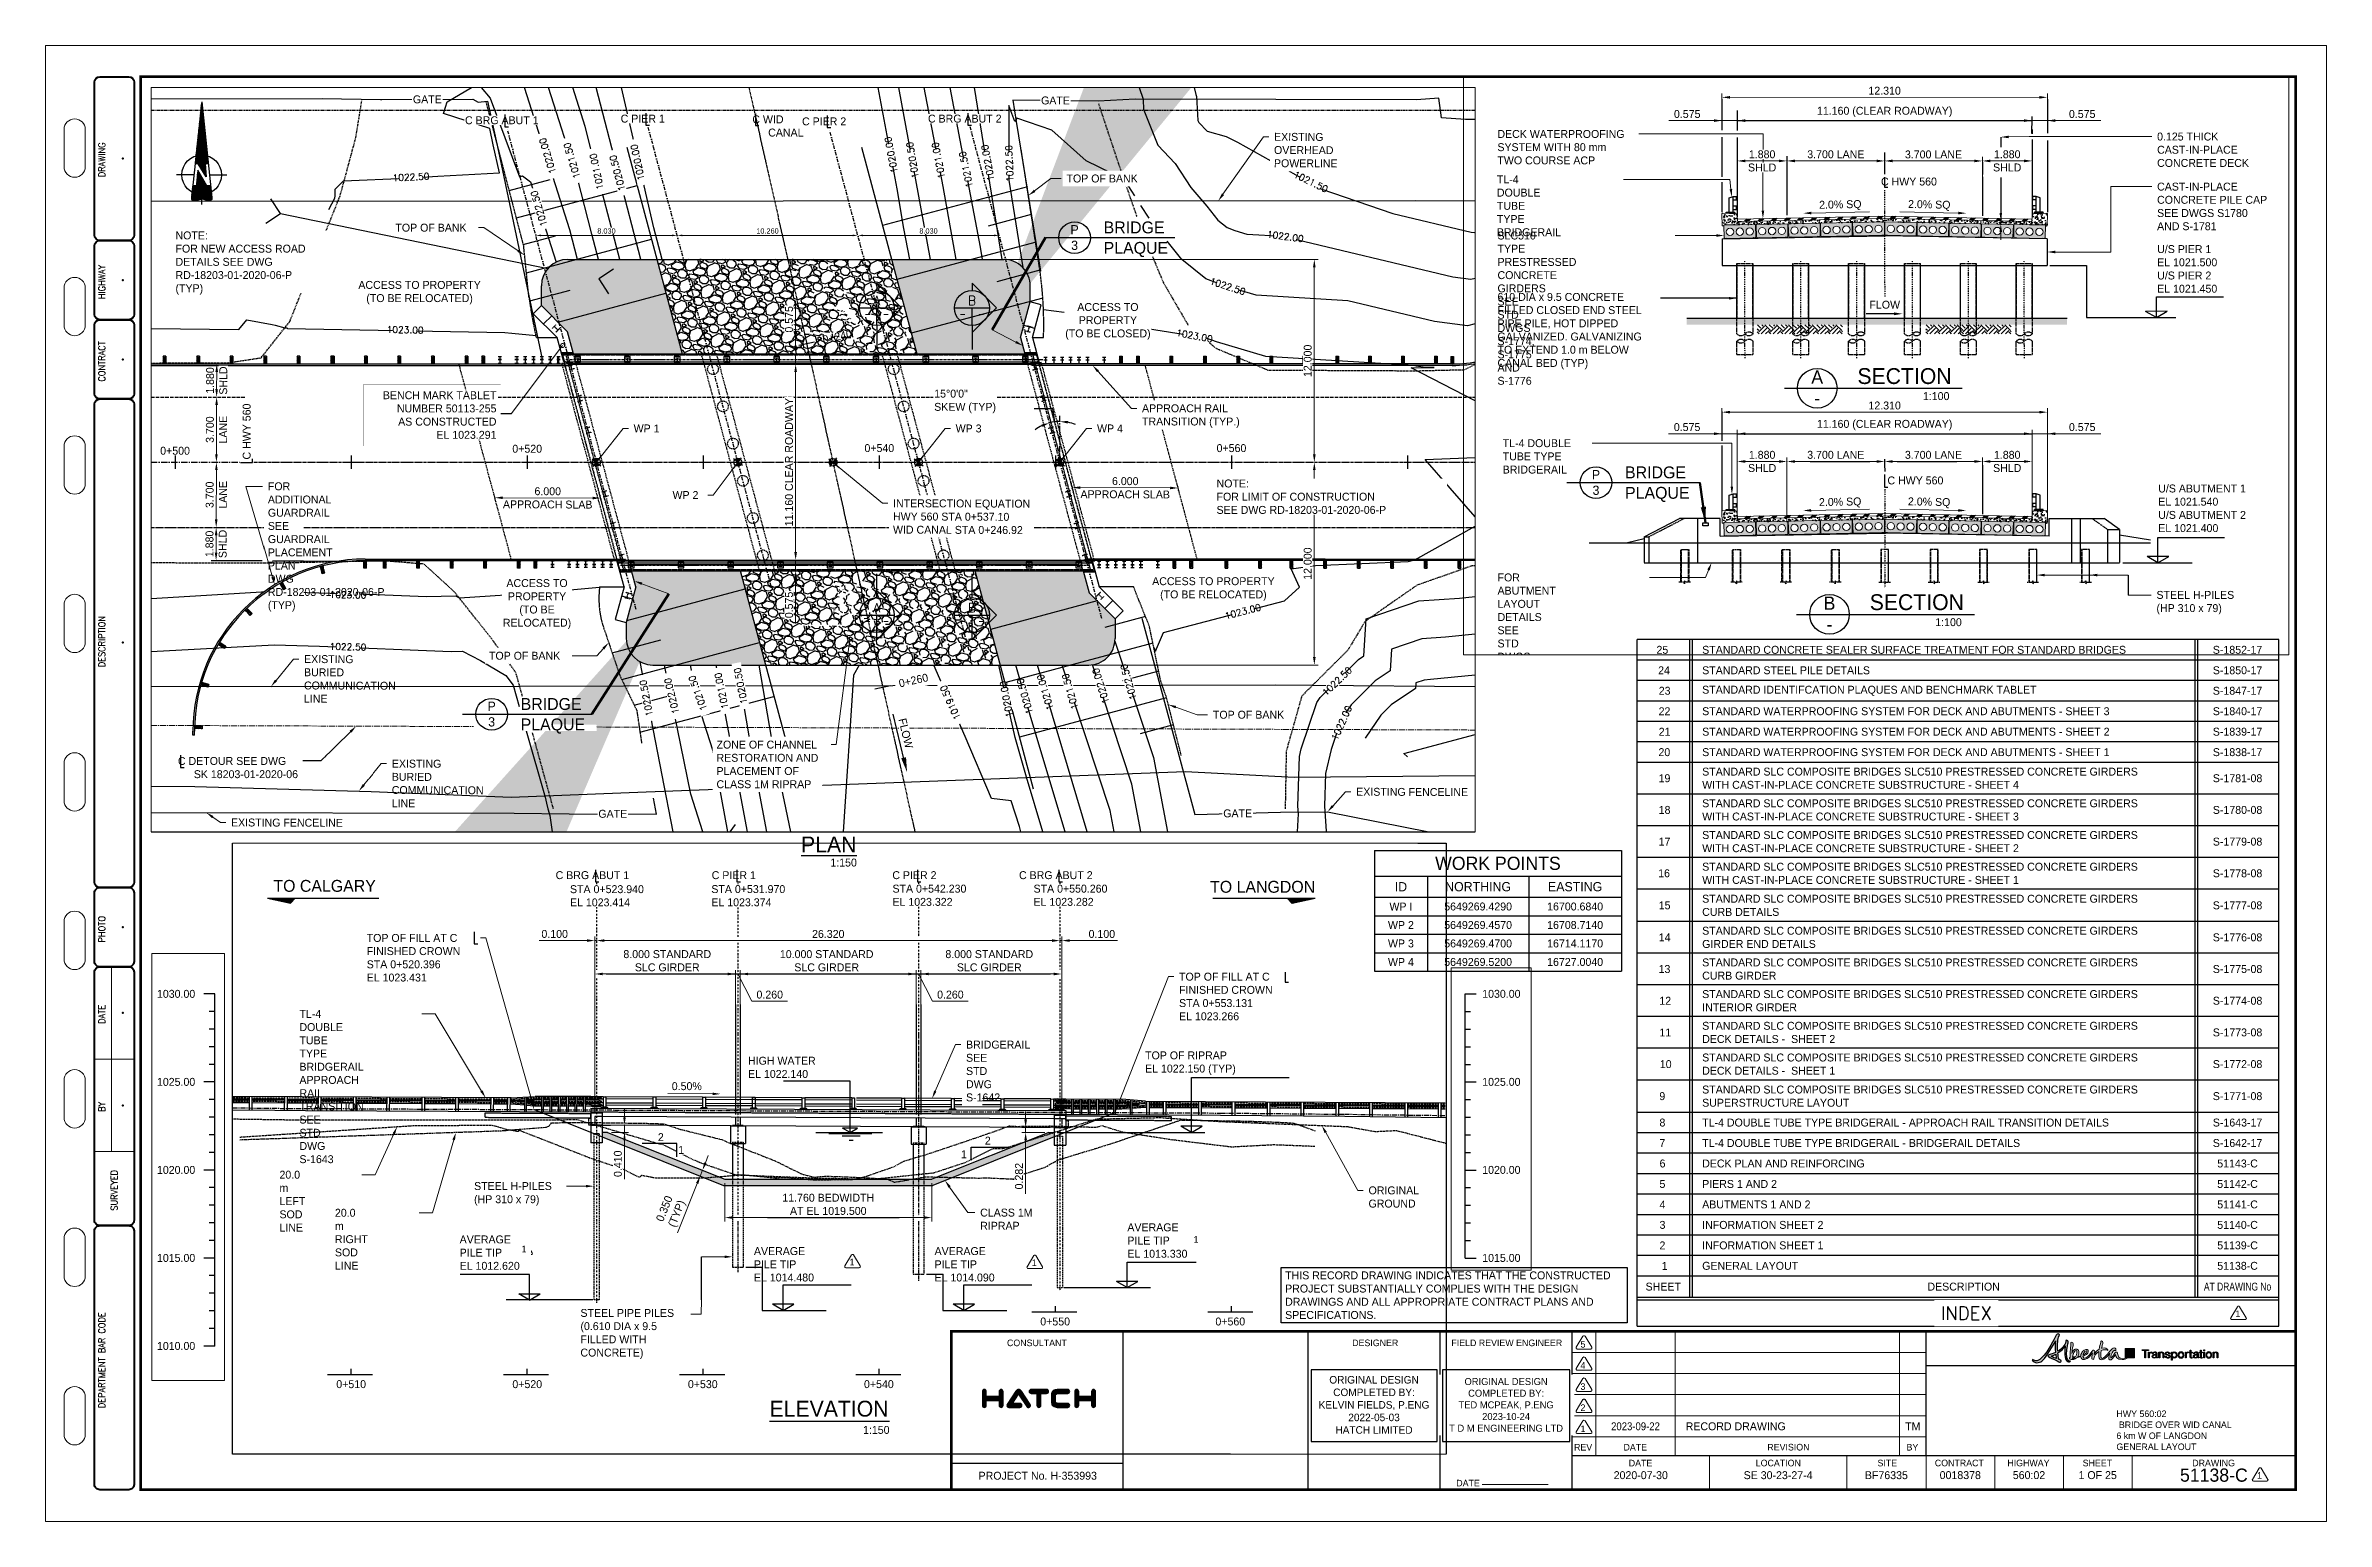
# Paper-space layout '51138-C' of a CAD drawing. Header units: metres. Extents: x 0 to 864, y 0 to 559.
# The model-space entities are those that its viewports show. They can reach past a viewport. Long polylines and large blocks are cut down to what shows.
import ezdxf
from ezdxf import colors
from ezdxf.entities.mleader import LeaderData, LeaderLine
from ezdxf.enums import TextEntityAlignment as Align
from ezdxf.math import Vec2, Vec3

# ---------------------------------------------------------------- set-up
doc = ezdxf.new("R2018")
doc.units = ezdxf.units.M
for name, pattern in [('CB178108 - Hwy 560 Bridge Replacement Linework$0$CENTERX2', [101.6, 63.5, -12.7, 12.7, -12.7]), ('CB178108 - Hwy 560 Bridge Replacement Linework$0$HIDDEN2', [4.7625, 3.175, -1.5875]), ('CENTER', [2, 1.25, -0.25, 0.25, -0.25]), ('CENTER2', [1.125, 0.75, -0.125, 0.125, -0.125]), ('CENTERX2', [101.6, 63.5, -12.7, 12.7, -12.7]), ('DASHED', [0.75, 0.5, -0.25]), ('DASHED2', [0.375, 0.25, -0.125]), ('DGN Style 2', [8, 5, -3]), ('DGN Style 3', [12, 9, -3]), ('DGN Style 4', [17.145521, 8.572761, -4.28638, 0, -4.28638]), ('DGN Style 6', [16, 0, -2, 6, -2, 2, -2, 2]), ('Existing Highway 560 (Glenmore Tr) Surface$0$DGN Style 3', [12, 9, -3]), ('HIDDEN', [0.375, 0.25, -0.125]), ('HIDDEN2', [4.7625, 3.175, -1.5875]), ('PHANTOM', [63.5, 31.75, -6.35, 6.35, -6.35, 6.35, -6.35]), ('PHANTOM2', [31.75, 15.875, -3.175, 3.175, -3.175, 3.175, -3.175])]:
    doc.linetypes.add(name, pattern=pattern)
for name, color, linetype in [('_BL SHLD', 253, 'HIDDEN'), ('_G-TB-HATCH-LOGO', 1, 'Continuous'), ('C-RD-PRF-SODL', 3, 'DGN Style 3'), ('C-RD-PRF-SODR', 40, 'DGN Style 6'), ('C-ROAD-CNTR', 1, 'CENTER2'), ('C-ROAD-PROF-VIEW', 7, 'Continuous'), ('C-TOPO-MAJR', 252, 'Continuous'), ('C-TOPO-MINR', 253, 'Continuous'), ('C0.18', 1, 'Continuous'), ('C0.35', 2, 'Continuous'), ('C0.50', 3, 'Continuous'), ('CB178108 - Hwy 560 Bridge Replacement Linework$0$S-BR-BRIDGERAIL', 139, 'Continuous'), ('CB178108 - Hwy 560 Bridge Replacement Linework$0$S-BR-CEN', 1, 'CB178108 - Hwy 560 Bridge Replacement Linework$0$CENTERX2'), ('CB178108 - Hwy 560 Bridge Replacement Linework$0$S-BR-DECK', 2, 'Continuous'), ('CB178108 - Hwy 560 Bridge Replacement Linework$0$S-BR-DIM', 1, 'Continuous'), ('CB178108 - Hwy 560 Bridge Replacement Linework$0$S-BR-POST', 139, 'Continuous'), ('CB178108 - Hwy 560 Bridge Replacement Linework$0$S-BR-PRECAST', 21, 'Continuous'), ('CT0.35', 2, 'Continuous'), ('CT0.50', 2, 'Continuous'), ('Existing Highway 560 (Glenmore Tr) Surface$0$S-RD-CUL', 8, 'Continuous'), ('Existing Highway 560 (Glenmore Tr) Surface$0$S-RD-WPT', 7, 'Existing Highway 560 (Glenmore Tr) Surface$0$DGN Style 3'), ('Existing Highway 560 (Glenmore Tr) Surface$0$S-SF-FEN', 8, 'Existing Highway 560 (Glenmore Tr) Surface$0$FENC-BARB'), ('Existing Highway 560 (Glenmore Tr) Surface$0$S-UT-FOP', 8, 'Existing Highway 560 (Glenmore Tr) Surface$0$FOPC-UNDR-E'), ('Existing Highway 560 (Glenmore Tr) Surface$0$S-UT-PWR-OHD', 8, 'Existing Highway 560 (Glenmore Tr) Surface$0$POWR-OVHD-E'), ('Existing Highway 560 (Glenmore Tr) Surface$0$S-UT-TPN-BUR', 8, 'Existing Highway 560 (Glenmore Tr) Surface$0$PHON-UNDR-E'), ('G-AN-LBL', 7, 'Continuous'), ('G-AN-LIN-WT3', 2, 'Continuous'), ('G-AN-LIN-WT4', 5, 'Continuous'), ('G-AN-NOR', 7, 'Continuous'), ('G-AN-TITL', 7, 'Continuous'), ('G-AN-TXT-WT2', 2, 'Continuous'), ('G-AN-TXT-WT3', 4, 'Continuous'), ('G-AN-TXT-WT4', 6, 'Continuous'), ('G-TB-LOGO', 7, 'Continuous'), ('G-TB-TXT-WT2', 2, 'Continuous'), ('G-TB-TXT-WT4', 4, 'Continuous'), ('RECORD DWG NOTE', 2, 'Continuous'), ('S-BR-ABUT', 21, 'Continuous'), ('S-BR-ABUTMENT-HDD', 3, 'HIDDEN2'), ('S-BR-ABUTMENT-HDD-THIN', 67, 'HIDDEN2'), ('S-BR-ACCESS-ROAD', 1, 'HIDDEN2'), ('S-BR-ANNO', 2, 'Continuous'), ('S-BR-BRG PAD', 8, 'Continuous'), ('S-BR-BRIDGERAIL', 139, 'Continuous'), ('S-BR-CANAL', 2, 'Continuous'), ('S-BR-CEN', 1, 'CENTERX2'), ('S-BR-CEN-1', 1, 'CENTERX2'), ('S-BR-CLOUD', 2, 'Continuous'), ('S-BR-DECK', 2, 'Continuous'), ('S-BR-DECK-HDD', 11, 'HIDDEN2'), ('S-BR-DIM', 1, 'Continuous'), ('S-BR-EOP', 7, 'DGN Style 2'), ('S-BR-EX-GROUND', 8, 'Continuous'), ('S-BR-HATCH', 252, 'Continuous'), ('S-BR-PIER', 21, 'Continuous'), ('S-BR-PIER-HDD', 67, 'HIDDEN2'), ('S-BR-PILE-HDD', 21, 'HIDDEN2'), ('S-BR-PILE-PIPE', 1, 'Continuous'), ('S-BR-POST', 139, 'Continuous'), ('S-BR-PRECAST', 21, 'Continuous'), ('S-BR-RIP-RAP', 252, 'Continuous'), ('S-BR-SIDESLOPE', 21, 'Continuous'), ('S-BR-SLOPE', 51, 'Continuous'), ('S-BR-TABLE', 3, 'Continuous'), ('S-BR-TEXT', 2, 'Continuous'), ('S-BR-WIPEOUT', 8, 'Continuous')]:
    doc.layers.add(name, color=color, linetype=linetype)
for name, color, linetype, lineweight in [('CB178108 - Hwy 560 Bridge Replacement Linework$0$G-AN-TXT', 40, 'Continuous', 40), ('G-TB-LIN-WT1', 2, 'Continuous', 15), ('G-TB-LIN-WT2', 2, 'Continuous', 25), ('G-TB-LIN-WT3', 3, 'Continuous', 35), ('G-TB-LIN-WT6', 51, 'Continuous', 70), ('G-TB-TXT-WT1', 1, 'Continuous', 13), ('S-BR-CEN-DGN4', 1, 'DGN Style 4', 30), ('Z-CV3D-ALIG-CNTR', 145, 'CENTER2', 18)]:
    doc.layers.add(name, color=color, linetype=linetype, lineweight=lineweight)
for name, color, linetype, lineweight, plot in [('G-TB-LIN', 2, 'Continuous', 25, False), ('G-TB-LIN-WT0', 2, 'Continuous', 9, False), ('G-TB-PLT', 254, 'Continuous', 0, False)]:
    doc.layers.add(name, color=color, linetype=linetype, lineweight=lineweight, plot=plot)
doc.layers.add('G-TB-VPORTS', color=8, linetype='Continuous', plot=False)
doc.layers.add('S-BR-NPLOT', color=250, linetype='Continuous', plot=False)
doc.styles.add('AT Text Standard', font='simplex.shx', dxfattribs={"oblique": 1e-05, "height": 3})
doc.styles.add('AT_Font_Prop_3.0', font='font005.shx', dxfattribs={"height": 3})
doc.styles.add('AT_Font_Prop_3.5', font='font005.shx', dxfattribs={"height": 3.5})
doc.styles.add('AT_Font_Prop_4.5', font='font005.shx', dxfattribs={"height": 4.5})
doc.styles.add('AT_Font_Prop_5.0', font='font005.shx', dxfattribs={"height": 5})
doc.styles.add('AT_Font_Prop_6.0', font='font005.shx', dxfattribs={"height": 6})
doc.styles.add('Existing Highway 560 (Glenmore Tr) Surface$0$AT_Label', font='font005.shx', dxfattribs={"height": 3.5})
doc.styles.add('Existing Highway 560 (Glenmore Tr) Surface$0$Standard', font='simplex.shx')
doc.styles.add('G-AN-TXT', font='font005.shx', dxfattribs={"height": 0.003})
doc.styles.add('G-TB-SML', font='bridge font.shx', dxfattribs={"height": 2.5})
doc.styles.add('HMM Text Bold', font='romans.shx', dxfattribs={"oblique": 1e-05})
doc.styles.add('HMM Text Standard', font='romans.shx', dxfattribs={"oblique": 1e-05})
doc.styles.get("Standard").update_dxf_attribs({"font": 'arial.ttf'})
doc.styles.add('Style-font003', font='font003.shx')
doc.linetypes.add('Existing Highway 560 (Glenmore Tr) Surface$0$FENC-BARB', pattern='A,6.35,-2.54,["X",Existing Highway 560 (Glenmore Tr) Surface$0$Standard,S=1.27,R=0,X=-1.27,Y=-0.635],-2.54', length=11.43)
doc.linetypes.add('Existing Highway 560 (Glenmore Tr) Surface$0$FOPC-UNDR-E', pattern='A,10,-3,10,-3,10,-3,10,-3,10,["FB",Existing Highway 560 (Glenmore Tr) Surface$0$AT_Label,S=0.7,R=0,X=1.8,Y=-1.225],0,[1,AT_SHAPES.shx,S=1000,R=0,X=4.1,Y=0],-8.2', length=70.2)
doc.linetypes.add('Existing Highway 560 (Glenmore Tr) Surface$0$PHON-UNDR-E', pattern='A,10,-3,10,-3,10,-3,10,-3,10,["TB",Existing Highway 560 (Glenmore Tr) Surface$0$AT_Label,S=0.7,R=0,X=2,Y=-1.225],0,[1,AT_SHAPES.shx,S=1000,R=0,X=4.1,Y=0],-8.2', length=70.2)
doc.linetypes.add('Existing Highway 560 (Glenmore Tr) Surface$0$POWR-OVHD-E', pattern='A,80,["PO",Existing Highway 560 (Glenmore Tr) Surface$0$AT_Label,S=0.7,R=0,X=2,Y=-1.225],0,[1,AT_SHAPES.shx,S=1000,R=0,X=4.1,Y=0],-8.2', length=88.2)
doc.dimstyles.new('AT Dim Standard (Meters)', dxfattribs={"dimtxt": 3, "dimasz": 3, "dimexe": 1.5, "dimexo": 1.5, "dimgap": 1, "dimtad": 1, "dimdec": 3, "dimzin": 0, "dimdsep": 46, "dimtxsty": 'AT_Font_Prop_3.0', "dimcen": -1.5, "dimclrd": 256, "dimclre": 256, "dimclrt": 2, "dimaunit": 1, "dimadec": 3, "dimazin": 0, "dimtfac": 1, "dimtdec": 3, "dimtmove": 0, "dimatfit": 3, "dimfxl": 1, "dimtfill": 1, "dimtolj": 1, "dimtzin": 0, "dimlwd": 15, "dimlwe": 15, "dimarcsym": 0})
pattern_1 = [(50.396946, (16600.26906, 5649438.13924), (0.27343608, -0.0220148), [0.028575, -0.314325]), (355.396946, (16600.26906, 5649438.13924), (-0.05484931, 0.28621214), [0.02286, -0.25146088]), (100.84839, (16600.29185, 5649438.1374), (0.21858677, 0.26419733), [0.02428501, -0.26713537]), (46.581146, (16600.26853, 5649438.21544), (0.4070457, -0.06024494), [0.0428625, -0.4714875]), (97.0325, (16600.30245, 5649438.21042), (0.35352642, 0.37359737), [0.03642753, -0.4007034]), (351.5811, (16600.26853, 5649438.21544), (0.35352642, 0.37359737), [0.03428995, -0.3771896]), (21.396946, (16600.30676, 5649438.19665), (0.22847886, -0.15181855), [0.028575, -0.314325]), (326.396946, (16600.30676, 5649438.19665), (0.09078675, 0.27691756), [0.02286, -0.25146]), (71.84839, (16600.3258, 5649438.184), (0.31926561, 0.12509901), [0.02428501, -0.2671349]), (37.896946, (16600.26906, 5649438.13924), (0.003754103, 0.126861611), [0, -0.248412, 0, -0.25527, 0, -0.2524125]), (7.896946, (16600.26906, 5649438.13924), (0.09918602, 0.15096164), [0, -0.145542, 0, -0.242697, 0, -0.0962025]), (327.896946, (16600.1841, 5649438.13865), (0.203440545, -0.007183861), [0, -0.09525, 0, -0.29718, 0, -0.394335]), (317.896946, (16600.146, 5649438.13839), (0.22192421, 0.03967817), [0, -0.123825, 0, -0.197358, 0, -0.280035])]
pattern_2 = [(50.396946, (16600.30806, 5649426.88034), (0.27343608, -0.0220148), [0.028575, -0.314325]), (355.396946, (16600.30806, 5649426.88034), (-0.05484931, 0.28621214), [0.02286, -0.25146088]), (100.84839, (16600.33085, 5649426.8785), (0.21858677, 0.26419733), [0.02428501, -0.26713537]), (46.581146, (16600.30753, 5649426.95654), (0.4070457, -0.06024494), [0.0428625, -0.4714875]), (97.0325, (16600.34145, 5649426.9515), (0.35352642, 0.37359737), [0.03642753, -0.4007034]), (351.5811, (16600.30753, 5649426.95654), (0.35352642, 0.37359737), [0.03428995, -0.3771896]), (21.396946, (16600.34577, 5649426.93775), (0.22847886, -0.15181855), [0.028575, -0.314325]), (326.396946, (16600.34577, 5649426.93775), (0.09078675, 0.27691756), [0.02286, -0.25146]), (71.84839, (16600.3648, 5649426.9251), (0.31926561, 0.12509901), [0.02428501, -0.2671349]), (37.896946, (16600.30806, 5649426.88034), (0.003754103, 0.126861611), [0, -0.248412, 0, -0.25527, 0, -0.2524125]), (7.896946, (16600.30806, 5649426.88034), (0.09918602, 0.15096164), [0, -0.145542, 0, -0.242697, 0, -0.0962025]), (327.896946, (16600.2231, 5649426.87975), (0.203440545, -0.007183861), [0, -0.09525, 0, -0.29718, 0, -0.394335]), (317.896946, (16600.185, 5649426.87949), (0.22192421, 0.03967817), [0, -0.123825, 0, -0.197358, 0, -0.280035])]

psp = doc.layouts.new('51138-C')

# ---------------------------------------------------------------- texts
at = {"layer": 'G-TB-LIN', "color": 7, "lineweight": 13, "char_height": 2.5, "attachment_point": 5, "rotation": 90, "line_spacing_factor": 0.6, "style": 'G-TB-SML'}
for s, insert in [('\\FSTANDARD;DRAWING', (21.24, 515.55)), ('\\FSTANDARD;HIGHWAY', (21.24, 469.32)), ('\\FSTANDARD;CONTRACT', (21.24, 439.22)), ('\\FSTANDARD;DESCRIPTION', (21.24, 333.12)), ('\\FSTANDARD;PHOTO', (21.24, 224.22)), ('\\FSTANDARD;DATE', (21.24, 191.99)), ('\\FSTANDARD;BY', (21.24, 156.94)), ('\\FSTANDARD;SURVEYED', (26, 125.35)), ('\\FSTANDARD;DEPARTMENT BAR CODE', (21.24, 61.02))]:
    psp.add_mtext(s, dxfattribs=dict(at, insert=insert))
at = {"layer": 'RECORD DWG NOTE', "insert": (533.32, 85.64), "char_height": 3, "width": 127.9659, "attachment_point": 5, "style": 'AT_Font_Prop_3.0', "bg_fill": 16, "box_fill_scale": 1.5, "bg_fill_color": 256, "bg_fill_transparency": 0}
psp.add_mtext('\\pxql;THIS RECORD DRAWING INDICATES THAT THE CONSTRUCTED  PROJECT SUBSTANTIALLY COMPLIES WITH THE DESIGN DRAWINGS AND ALL APPROPRIATE CONTRACT PLANS AND SPECIFICATIONS. ', dxfattribs=at)
at = {"layer": 'RECORD DWG NOTE', "insert": (503, 44.1), "char_height": 2.85, "width": 47.94, "attachment_point": 5, "style": 'AT_Font_Prop_3.0'}
psp.add_mtext('ORIGINAL DESIGN\\PCOMPLETED BY:\\PKELVIN FIELDS, P.ENG\\P2022-05-03\\PHATCH LIMITED', dxfattribs=at)
at = {"layer": 'S-BR-TEXT', "char_height": 3, "attachment_point": 4, "style": 'AT_Font_Prop_3.0', "bg_fill": 2}
for s, insert in [('\\A1;19', (610.75, 281.38)), ('\\A1;18', (610.78, 269.38)), ('\\A1;17', (610.75, 257.38)), ('\\A1;16', (610.59, 245.38)), ('\\A1;15', (610.8, 233.25)), ('\\A1;14', (610.8, 221.13)), ('\\A1;13', (610.74, 209.13)), ('\\A1;12', (611.03, 197.13)), ('\\A1;11', (611.07, 185.13)), ('\\A1;10', (611.21, 173.13)), ('\\A1;7', (611.03, 143.25))]:
    psp.add_mtext(s, dxfattribs=dict(at, insert=insert))

msp = doc.modelspace()

# ---------------------------------------------------------------- texts
at = {"layer": 'C-ROAD-PROF-VIEW', "color": 2, "insert": (16928.1734, 5649022.7145), "char_height": 0.3, "attachment_point": 5, "rotation": 0.198474, "style": 'AT_Font_Prop_3.0'}
msp.add_mtext('\\A1;FLOW', dxfattribs=at)
at = {"layer": 'G-AN-TXT-WT3', "style": 'AT_Font_Prop_4.5'}
for tag, p, s in [('BRIDGE', (16729.4387, 5649282.5272), 'TITLE 1'), ('PLAQUE', (16729.4427, 5649281.3663), 'TITLE 2'), ('BRIDGE', (16696.4222, 5649255.3455), 'TITLE 1')]:
    msp.add_attdef(tag, p, s, height=0.675, rotation=0.198474, dxfattribs=at)
at = {"layer": 'G-TB-TXT-WT2', "color": 4, "style": 'AT_Font_Prop_3.5'}
for tag, text, p in [('P', 'P', (16727.7889, 5649282.466)), ('3', '-', (16727.792, 5649281.581)), ('P', 'P', (16694.7724, 5649255.2843))]:
    msp.add_attdef(tag, text=text, height=0.525, dxfattribs=at).set_placement(p, align=Align.CENTER)
at = {"layer": 'S-BR-DIM', "color": 2, "lineweight": -3, "insert": (16735.7437, 5649262.3503), "char_height": 0.45, "attachment_point": 5, "rotation": 0.198474, "style": 'AT_Font_Prop_3.0', "bg_fill": 3, "box_fill_scale": 1.1, "bg_fill_color": 256, "bg_fill_true_color": 13158600, "bg_fill_transparency": 0}
msp.add_mtext('\\pxqc;ACCESS TO PROPERTY \\P(TO BE RELOCATED)', dxfattribs=at)
at = {"layer": 'S-BR-DIM', "color": 2, "width": 6.864686, "attachment_point": 5, "rotation": 0.198474}
for s, insert, char_height, style in [('\\A1;TO CALGARY', (16686.0354, 5649039.5634), 0.675, 'AT_Font_Prop_4.5'), ('\\A1;TO LANGDON', (16739.3104, 5649039.6951), 0.675, 'AT_Font_Prop_4.5'), ('\\A1;1030.00', (16574.013, 5649033.0444), 0.45, 'AT_Font_Prop_3.0'), ('\\A1;1030.00', (16582.6641, 5649033.0743), 0.45, 'AT_Font_Prop_3.0'), ('\\A1;1025.00', (16574.0303, 5649028.0444), 0.45, 'AT_Font_Prop_3.0'), ('\\A1;1025.00', (16582.6814, 5649028.0744), 0.45, 'AT_Font_Prop_3.0'), ('\\A1;\\pxql;{\\Q0;U/S PIER 1\\PEL 1021.500\\PU/S PIER 2\\PEL 1021.450}', (16941.916, 5649024.1173), 0.3, 'AT_Font_Prop_3.0'), ('\\A1;1020.00', (16574.0476, 5649023.0444), 0.45, 'AT_Font_Prop_3.0'), ('\\A1;1020.00', (16582.6987, 5649023.0744), 0.45, 'AT_Font_Prop_3.0'), ('\\A1;1015.00', (16574.0649, 5649018.0445), 0.45, 'AT_Font_Prop_3.0'), ('\\A1;1015.00', (16582.716, 5649018.0744), 0.45, 'AT_Font_Prop_3.0'), ('\\A1;\\pxql;{\\Q0;U/S ABUTMENT 1\\PEL 1021.540\\PU/S ABUTMENT 2\\PEL 1021.400}', (16941.9876, 5649015.0529), 0.3, 'AT_Font_Prop_3.0'), ('\\A1;1010.00', (16574.0822, 5649013.0445), 0.45, 'AT_Font_Prop_3.0')]:
    msp.add_mtext(s, dxfattribs=dict(at, insert=insert, char_height=char_height, style=style))
at = {"layer": 'S-BR-DIM', "color": 2, "lineweight": 30, "char_height": 0.45, "attachment_point": 5, "rotation": 0.198474, "style": 'AT_Font_Prop_3.0', "bg_fill": 3, "box_fill_scale": 1.1, "bg_fill_color": 256, "bg_fill_true_color": 13158600, "bg_fill_transparency": 0}
for s, insert in [('\\pxql;C PIER 1', (16709.2728, 5649040.2544)), ('\\pxql;C PIER 2', (16719.5328, 5649040.2899)), ('\\pxql;C BRG ABUT 2', (16727.5627, 5649040.3177)), ('\\A1;0+550', (16727.613, 5649014.9675)), ('\\A1;0+560', (16737.5601, 5649015.002)), ('\\A1;0+520', (16697.6413, 5649011.3041)), ('\\A1;0+540', (16717.6123, 5649011.3733))]:
    msp.add_mtext(s, dxfattribs=dict(at, insert=insert))
at = {"layer": 'S-BR-TEXT', "color": 2, "lineweight": -3, "insert": (16713.5072, 5649276.4235), "char_height": 0.45, "attachment_point": 4, "rotation": 12.696822, "style": 'AT_Font_Prop_3.0'}
msp.add_mtext('0+240', dxfattribs=at)

# ---------------------------------------------------------------- blocks, each defined once
blk = doc.blocks.new('AT_northarrow-flat-1')
at = {"layer": 'G-AN-NOR'}
for p, q in [((0, 5.53), (-0.78, -1.71)), ((-0.04, 5.2), (0.03, 5.27)), ((-0.04, 5.17), (0.03, 5.24)), ((-0.04, 5.14), (0.03, 5.22)), ((-0.04, 5.11), (0.04, 5.2)), ((-0.03, 5.29), (0.02, 5.34)), ((-0.03, 5.26), (0.02, 5.32)), ((-0.03, 5.23), (0.03, 5.29)), ((-0.02, 5.38), (0.01, 5.41)), ((-0.02, 5.35), (0.02, 5.39)), ((-0.02, 5.32), (0.02, 5.36)), ((-0.01, 5.47), (0.01, 5.48)), ((-0.01, 5.44), (0.01, 5.46)), ((-0.01, 5.41), (0.01, 5.43)), ((0, 5.53), (0, 5.53)), ((0, 5.53), (0.78, -1.71)), ((0, 5.5), (0, 5.51)), ((-0.27, 3.04), (0.22, 3.52)), ((-0.27, 3.01), (0.22, 3.49)), ((-0.27, 2.98), (0.22, 3.47)), ((-0.26, 3.13), (0.21, 3.59)), ((-0.26, 3.1), (0.21, 3.57)), ((-0.26, 3.07), (0.21, 3.54)), ((-0.25, 3.21), (0.2, 3.66)), ((-0.25, 3.18), (0.2, 3.64)), ((-0.25, 3.15), (0.21, 3.61)), ((-0.24, 3.33), (0.19, 3.76)), ((-0.24, 3.3), (0.19, 3.73)), ((-0.24, 3.27), (0.2, 3.71)), ((-0.24, 3.24), (0.2, 3.69)), ((-0.23, 3.42), (0.18, 3.83)), ((-0.23, 3.39), (0.18, 3.81)), ((-0.23, 3.36), (0.19, 3.78)), ((-0.22, 3.51), (0.17, 3.9)), ((-0.22, 3.48), (0.18, 3.88)), ((-0.22, 3.45), (0.18, 3.85)), ((-0.21, 3.6), (0.17, 3.97)), ((-0.21, 3.57), (0.17, 3.95)), ((-0.21, 3.54), (0.17, 3.93)), ((-0.2, 3.69), (0.16, 4.05)), ((-0.2, 3.66), (0.16, 4.02)), ((-0.2, 3.63), (0.16, 4)), ((-0.19, 3.78), (0.15, 4.12)), ((-0.19, 3.75), (0.15, 4.09)), ((-0.19, 3.72), (0.16, 4.07)), ((-0.18, 3.9), (0.14, 4.21)), ((-0.18, 3.87), (0.14, 4.19)), ((-0.18, 3.84), (0.15, 4.17)), ((-0.18, 3.81), (0.15, 4.14)), ((-0.17, 3.99), (0.13, 4.29)), ((-0.17, 3.96), (0.14, 4.26)), ((-0.17, 3.93), (0.14, 4.24)), ((-0.16, 4.08), (0.13, 4.36)), ((-0.16, 4.05), (0.13, 4.33)), ((-0.16, 4.02), (0.13, 4.31)), ((-0.15, 4.16), (0.12, 4.43)), ((-0.15, 4.13), (0.12, 4.4)), ((-0.15, 4.1), (0.12, 4.38)), ((-0.14, 4.25), (0.11, 4.5)), ((-0.14, 4.22), (0.11, 4.48)), ((-0.14, 4.19), (0.12, 4.45)), ((-0.13, 4.34), (0.1, 4.57)), ((-0.13, 4.31), (0.11, 4.55)), ((-0.13, 4.28), (0.11, 4.52)), ((-0.12, 4.43), (0.1, 4.64)), ((-0.12, 4.4), (0.1, 4.62)), ((-0.12, 4.37), (0.1, 4.6)), ((-0.11, 4.55), (0.08, 4.74)), ((-0.11, 4.52), (0.09, 4.72)), ((-0.11, 4.49), (0.09, 4.69)), ((-0.11, 4.46), (0.09, 4.67)), ((-0.1, 4.64), (0.08, 4.81)), ((-0.1, 4.61), (0.08, 4.79)), ((-0.1, 4.58), (0.08, 4.76)), ((-0.09, 4.73), (0.07, 4.88)), ((-0.09, 4.7), (0.07, 4.86)), ((-0.09, 4.67), (0.07, 4.84)), ((-0.08, 4.82), (0.06, 4.96)), ((-0.08, 4.79), (0.06, 4.93)), ((-0.08, 4.76), (0.07, 4.91)), ((-0.07, 4.91), (0.05, 5.03)), ((-0.07, 4.88), (0.06, 5)), ((-0.07, 4.85), (0.06, 4.98)), ((-0.06, 5), (0.05, 5.1)), ((-0.06, 4.97), (0.05, 5.08)), ((-0.06, 4.94), (0.05, 5.05)), ((-0.05, 5.08), (0.04, 5.17)), ((-0.05, 5.06), (0.04, 5.15)), ((-0.05, 5.03), (0.04, 5.12)), ((-0.44, 1.46), (0.35, 2.25)), ((-0.44, 1.44), (0.35, 2.23)), ((-0.43, 1.55), (0.34, 2.32)), ((-0.43, 1.52), (0.35, 2.3)), ((-0.43, 1.49), (0.35, 2.27)), ((-0.42, 1.64), (0.34, 2.39)), ((-0.42, 1.61), (0.34, 2.37)), ((-0.42, 1.58), (0.34, 2.35)), ((-0.41, 1.73), (0.33, 2.46)), ((-0.41, 1.7), (0.33, 2.44)), ((-0.41, 1.67), (0.33, 2.42)), ((-0.4, 1.82), (0.32, 2.54)), ((-0.4, 1.79), (0.32, 2.51)), ((-0.4, 1.76), (0.33, 2.49)), ((-0.4, 1.45), (0.36, 2.2)), ((-0.39, 1.91), (0.31, 2.61)), ((-0.39, 1.88), (0.32, 2.58)), ((-0.39, 1.85), (0.32, 2.56)), ((-0.38, 2.03), (0.3, 2.7)), ((-0.38, 2), (0.31, 2.68)), ((-0.38, 1.97), (0.31, 2.66)), ((-0.38, 1.94), (0.31, 2.63)), ((-0.37, 2.12), (0.3, 2.78)), ((-0.37, 2.09), (0.3, 2.75)), ((-0.37, 2.06), (0.3, 2.73)), ((-0.36, 2.2), (0.29, 2.85)), ((-0.36, 2.17), (0.29, 2.82)), ((-0.36, 2.15), (0.29, 2.8)), ((-0.36, 1.46), (0.36, 2.18)), ((-0.35, 2.29), (0.28, 2.92)), ((-0.35, 2.26), (0.28, 2.9)), ((-0.35, 2.23), (0.28, 2.87)), ((-0.34, 2.38), (0.27, 2.99)), ((-0.34, 2.35), (0.27, 2.97)), ((-0.34, 2.32), (0.28, 2.94)), ((-0.33, 2.47), (0.26, 3.06)), ((-0.33, 2.44), (0.27, 3.04)), ((-0.33, 2.41), (0.27, 3.02)), ((-0.33, 1.46), (0.36, 2.15)), ((-0.32, 2.56), (0.26, 3.14)), ((-0.32, 2.53), (0.26, 3.11)), ((-0.32, 2.5), (0.26, 3.09)), ((-0.31, 2.68), (0.25, 3.23)), ((-0.31, 2.65), (0.25, 3.21)), ((-0.31, 2.62), (0.25, 3.18)), ((-0.31, 2.59), (0.25, 3.16)), ((-0.3, 2.77), (0.24, 3.3)), ((-0.3, 2.74), (0.24, 3.28)), ((-0.3, 2.71), (0.24, 3.26)), ((-0.29, 2.86), (0.23, 3.37)), ((-0.29, 2.83), (0.23, 3.35)), ((-0.29, 2.8), (0.24, 3.33)), ((-0.29, 1.47), (0.36, 2.13)), ((-0.28, 2.95), (0.22, 3.45)), ((-0.28, 2.92), (0.23, 3.42)), ((-0.28, 2.89), (0.23, 3.4)), ((-0.26, 1.48), (0.37, 2.11)), ((-0.23, 1.48), (0.37, 2.08)), ((-0.2, 1.49), (0.37, 2.06)), ((-0.17, 1.49), (0.37, 2.03)), ((-0.14, 1.49), (0.38, 2.01)), ((-0.11, 1.5), (0.38, 1.99)), ((-0.08, 1.5), (0.38, 1.96)), ((-0.05, 1.5), (0.38, 1.94)), ((-0.03, 1.5), (0.39, 1.91)), ((0, 1.5), (0.39, 1.89)), ((0.03, 1.5), (0.39, 1.87)), ((0.05, 1.5), (0.39, 1.84)), ((0.08, 1.5), (0.4, 1.82)), ((0.1, 1.5), (0.4, 1.79)), ((0.13, 1.49), (0.4, 1.77)), ((0.15, 1.49), (0.41, 1.75)), ((-0.59, 0), (-1.91, 0)), ((-0.5, 0.9), (0.1, 1.5)), ((-0.5, 0.87), (0.13, 1.49)), ((-0.5, 0.84), (0.15, 1.49)), ((-0.26, 0.83), (-0.5, 0.83)), ((-0.49, 0.99), (0.03, 1.5)), ((-0.49, 0.96), (0.05, 1.5)), ((-0.49, 0.93), (0.08, 1.5)), ((-0.49, 0.83), (0.18, 1.49)), ((-0.48, 1.08), (-0.05, 1.5)), ((-0.48, 1.05), (-0.03, 1.5)), ((-0.48, 1.02), (0, 1.5)), ((-0.47, 1.14), (-0.11, 1.5)), ((-0.47, 1.11), (-0.08, 1.5)), ((-0.47, 1.17), (-0.14, 1.49)), ((-0.46, 1.22), (-0.2, 1.49)), ((-0.46, 1.19), (-0.17, 1.49)), ((-0.46, 0.83), (0.2, 1.49)), ((-0.46, 1.25), (-0.23, 1.48)), ((-0.45, 1.28), (-0.26, 1.48)), ((-0.45, 1.31), (-0.29, 1.47)), ((-0.45, 1.34), (-0.33, 1.46)), ((-0.45, 1.37), (-0.36, 1.46)), ((-0.44, 0.83), (0.22, 1.48)), ((-0.44, 1.4), (-0.4, 1.45)), ((-0.44, 1.43), (-0.44, 1.44)), ((-0.41, 0.83), (0.24, 1.48)), ((-0.29, 0.35), (-0.4, -0.83)), ((-0.38, 0.83), (0.27, 1.48)), ((-0.36, 0.83), (0.29, 1.47)), ((-0.35, -0.23), (-0.1, 0.02)), ((-0.35, -0.25), (-0.09, 0.01)), ((-0.34, -0.11), (-0.14, 0.09)), ((-0.34, -0.14), (-0.13, 0.07)), ((-0.34, -0.17), (-0.12, 0.06)), ((-0.34, -0.2), (-0.11, 0.04)), ((-0.33, 0.83), (0.31, 1.47)), ((-0.33, -0.02), (-0.17, 0.14)), ((-0.33, -0.05), (-0.16, 0.12)), ((-0.33, -0.08), (-0.15, 0.11)), ((-0.32, 0.1), (-0.21, 0.21)), ((-0.32, 0.07), (-0.2, 0.19)), ((-0.32, 0.04), (-0.19, 0.17)), ((-0.32, 0.01), (-0.18, 0.16)), ((-0.31, 0.19), (-0.23, 0.26)), ((-0.31, 0.16), (-0.22, 0.24)), ((-0.31, 0.13), (-0.21, 0.22)), ((-0.3, 0.83), (0.33, 1.46)), ((-0.3, 0.3), (-0.27, 0.32)), ((-0.3, 0.27), (-0.26, 0.31)), ((-0.3, 0.24), (-0.25, 0.29)), ((-0.3, 0.22), (-0.24, 0.27)), ((0.4, -0.83), (-0.29, 0.35)), ((-0.29, 0.33), (-0.28, 0.34)), ((-0.28, 0.83), (0.36, 1.46)), ((0.34, -0.14), (-0.26, 0.83)), ((-0.25, 0.82), (0.38, 1.45)), ((-0.24, 0.81), (0.4, 1.45)), ((-0.23, 0.79), (0.42, 1.44)), ((-0.22, 0.77), (0.44, 1.43)), ((-0.21, 0.76), (0.44, 1.41)), ((-0.2, 0.74), (0.44, 1.39)), ((-0.19, 0.72), (0.45, 1.36)), ((-0.18, 0.71), (0.45, 1.34)), ((-0.17, 0.69), (0.45, 1.32)), ((-0.16, 0.67), (0.45, 1.29)), ((-0.15, 0.66), (0.46, 1.27)), ((-0.14, 0.64), (0.46, 1.24)), ((-0.13, 0.63), (0.46, 1.22)), ((-0.12, 0.61), (0.46, 1.2)), ((-0.11, 0.59), (0.47, 1.17)), ((-0.1, 0.58), (0.47, 1.15)), ((-0.09, 0.56), (0.47, 1.12)), ((-0.08, 0.54), (0.47, 1.1)), ((-0.07, 0.53), (0.48, 1.08)), ((-0.06, 0.51), (0.48, 1.05)), ((-0.05, 0.5), (0.26, 0.8)), ((-0.04, 0.48), (0.26, 0.78)), ((-0.03, 0.46), (0.26, 0.75)), ((-0.02, 0.45), (0.26, 0.73)), ((-0.01, 0.43), (0.27, 0.71)), ((0, 0.41), (0.27, 0.68)), ((0.01, 0.4), (0.27, 0.66)), ((0.02, 0.38), (0.27, 0.63)), ((0.03, 0.36), (0.28, 0.61)), ((0.04, 0.35), (0.28, 0.58)), ((0.05, 0.33), (0.28, 0.56)), ((0.06, 0.32), (0.28, 0.54)), ((0.07, 0.3), (0.28, 0.51)), ((0.08, 0.28), (0.29, 0.49)), ((0.09, 0.27), (0.29, 0.46)), ((0.1, 0.25), (0.29, 0.44)), ((0.11, 0.23), (0.29, 0.41)), ((0.12, 0.22), (0.3, 0.39)), ((0.13, 0.2), (0.3, 0.37)), ((0.14, 0.18), (0.3, 0.34)), ((0.15, 0.17), (0.3, 0.32)), ((0.16, 0.15), (0.3, 0.29)), ((0.17, 0.14), (0.31, 0.27)), ((0.18, 1.49), (0.41, 1.72)), ((0.18, 0.12), (0.31, 0.24)), ((0.19, 0.1), (0.31, 0.22)), ((0.2, 1.49), (0.41, 1.7)), ((0.2, 0.09), (0.31, 0.2)), ((0.21, 0.07), (0.31, 0.17)), ((0.22, 1.48), (0.41, 1.67)), ((0.22, 0.05), (0.32, 0.15)), ((0.23, 0.04), (0.32, 0.12)), ((0.24, 1.48), (0.42, 1.65)), ((0.24, 0.02), (0.32, 0.1)), ((0.5, 0.83), (0.26, 0.83)), ((0.26, 0.83), (0.34, -0.14)), ((0.26, 0.01), (0.32, 0.07)), ((0.27, 1.48), (0.42, 1.63)), ((0.27, -0.01), (0.33, 0.05)), ((0.28, 0.83), (0.48, 1.03)), ((0.28, -0.03), (0.33, 0.03)), ((0.29, 1.47), (0.42, 1.6)), ((0.29, -0.04), (0.33, 0)), ((0.31, 1.47), (0.42, 1.58)), ((0.31, 0.83), (0.48, 1)), ((0.33, 1.46), (0.43, 1.55)), ((0.33, 0.83), (0.49, 0.98)), ((0.36, 1.46), (0.43, 1.53)), ((0.36, 0.83), (0.49, 0.96)), ((0.38, 1.45), (0.43, 1.51)), ((0.39, 0.83), (0.49, 0.93)), ((0.4, 1.45), (0.43, 1.48)), ((0.41, 0.83), (0.49, 0.91)), ((0.42, 1.44), (0.44, 1.46)), ((0.44, 1.43), (0.44, 1.43)), ((0.44, 0.83), (0.5, 0.88)), ((0.47, 0.83), (0.5, 0.86)), ((0.49, 0.83), (0.5, 0.84)), ((0.59, 0), (1.91, 0)), ((-0.78, -1.72), (-0.48, -1.42)), ((-0.78, -1.75), (-0.46, -1.43)), ((-0.78, -1.77), (-0.44, -1.43)), ((-0.78, -1.8), (-0.42, -1.44)), ((-0.78, -1.71), (-0.78, -1.73)), ((-0.77, -1.63), (-0.54, -1.4)), ((-0.77, -1.66), (-0.52, -1.41)), ((-0.77, -1.69), (-0.5, -1.41)), ((-0.77, -1.82), (-0.4, -1.45)), ((-0.77, -1.84), (-0.38, -1.45)), ((-0.76, -1.54), (-0.6, -1.38)), ((-0.76, -1.57), (-0.58, -1.38)), ((-0.76, -1.6), (-0.56, -1.39)), ((-0.76, -1.86), (-0.36, -1.46)), ((-0.75, -1.45), (-0.65, -1.35)), ((-0.75, -1.48), (-0.63, -1.36)), ((-0.75, -1.51), (-0.61, -1.37)), ((-0.75, -1.87), (-0.34, -1.46)), ((-0.74, -1.36), (-0.7, -1.32)), ((-0.74, -1.39), (-0.69, -1.33)), ((-0.74, -1.42), (-0.67, -1.34)), ((-0.74, -1.89), (-0.31, -1.47)), ((-0.73, -1.27), (0.15, -0.39)), ((-0.73, -1.3), (0.16, -0.41)), ((-0.73, -1.33), (-0.72, -1.32)), ((-0.72, -1.15), (0.11, -0.33)), ((-0.72, -1.18), (0.12, -0.34)), ((-0.72, -1.21), (0.13, -0.36)), ((-0.72, -1.24), (0.14, -0.38)), ((-0.72, -1.32), (0.17, -0.43)), ((-0.72, -1.9), (-0.29, -1.47)), ((-0.71, -1.06), (-0.47, -0.83)), ((-0.71, -1.09), (-0.44, -0.83)), ((-0.71, -1.12), (-0.42, -0.83)), ((-0.71, -1.91), (-0.27, -1.48)), ((-0.7, -1.32), (0.18, -0.44)), ((-0.7, -0.97), (-0.55, -0.83)), ((-0.7, -1), (-0.52, -0.83)), ((-0.7, -1.03), (-0.5, -0.83)), ((-0.69, -1.33), (0.19, -0.46)), ((-0.69, -0.88), (-0.63, -0.83)), ((-0.69, -0.91), (-0.6, -0.83)), ((-0.69, -0.94), (-0.57, -0.83)), ((-0.69, -1.92), (-0.25, -1.48)), ((-0.68, -0.85), (-0.65, -0.83)), ((-0.4, -0.83), (-0.68, -0.83)), ((-0.67, -1.34), (0.2, -0.48)), ((-0.67, -1.93), (-0.23, -1.48)), ((-0.65, -1.35), (0.21, -0.49)), ((-0.65, -1.94), (-0.2, -1.49)), ((-0.63, -1.36), (0.22, -0.51)), ((-0.63, -1.94), (-0.18, -1.49)), ((-0.61, -1.37), (0.23, -0.53)), ((-0.61, -1.94), (-0.15, -1.49)), ((-0.6, -1.38), (0.24, -0.54)), ((-0.58, -1.38), (0.25, -0.56)), ((-0.58, -1.95), (-0.13, -1.49)), ((-0.56, -1.39), (0.26, -0.58)), ((-0.56, -1.95), (-0.11, -1.5)), ((-0.54, -1.4), (0.27, -0.59)), ((-0.53, -1.95), (-0.08, -1.5)), ((-0.52, -1.41), (0.28, -0.61)), ((-0.51, -1.95), (-0.06, -1.5)), ((-0.5, -1.41), (0.29, -0.63)), ((-0.48, -1.42), (0.3, -0.64)), ((-0.48, -1.95), (-0.03, -1.5)), ((-0.46, -1.43), (0.31, -0.66)), ((-0.45, -1.95), (0, -1.5)), ((-0.44, -1.43), (0.32, -0.68)), ((-0.42, -1.44), (0.33, -0.69)), ((-0.42, -1.94), (0, -1.52)), ((-0.4, -0.75), (0.08, -0.28)), ((-0.4, -0.78), (0.09, -0.29)), ((-0.4, -0.81), (0.1, -0.31)), ((-0.4, -1.45), (0.34, -0.71)), ((-0.39, -0.64), (0.04, -0.21)), ((-0.39, -0.67), (0.05, -0.23)), ((-0.39, -0.7), (0.06, -0.24)), ((-0.39, -0.72), (0.07, -0.26)), ((-0.38, -0.55), (0.01, -0.16)), ((-0.38, -0.58), (0.02, -0.18)), ((-0.38, -0.61), (0.03, -0.19)), ((-0.38, -1.45), (0.35, -0.73)), ((-0.38, -1.93), (0, -1.55)), ((-0.37, -0.43), (-0.03, -0.09)), ((-0.37, -0.46), (-0.02, -0.11)), ((-0.37, -0.49), (-0.01, -0.13)), ((-0.37, -0.52), (0, -0.14)), ((-0.36, -0.31), (-0.07, -0.03)), ((-0.36, -0.34), (-0.06, -0.04)), ((-0.36, -0.37), (-0.05, -0.06)), ((-0.36, -0.4), (-0.04, -0.08)), ((-0.36, -1.46), (0.36, -0.74)), ((-0.35, -0.28), (-0.08, -0.01)), ((-0.35, -1.92), (0, -1.58)), ((-0.34, -1.46), (0.37, -0.76)), ((-0.31, -1.47), (0.38, -0.78)), ((-0.31, -1.91), (0, -1.6)), ((-0.29, -1.47), (0.39, -0.79)), ((-0.27, -1.48), (0.4, -0.81)), ((-0.27, -1.9), (0, -1.63)), ((-0.25, -1.48), (0.41, -0.83)), ((-0.23, -1.48), (0.43, -0.83)), ((-0.23, -1.88), (0, -1.66)), ((-0.2, -1.49), (0.46, -0.83)), ((-0.18, -1.49), (0.49, -0.83)), ((-0.18, -1.87), (0, -1.68)), ((-0.15, -1.49), (0.51, -0.83)), ((-0.14, -1.85), (0, -1.71)), ((-0.13, -1.49), (0.54, -0.83)), ((-0.11, -1.5), (0.57, -0.83)), ((-0.08, -1.5), (0.59, -0.83)), ((-0.06, -1.5), (0.62, -0.83)), ((-0.03, -1.5), (0.64, -0.83)), ((0, -1.5), (0.67, -0.83)), ((0, -1.79), (0.32, -1.46)), ((0, -1.81), (0.36, -1.46)), ((0, -1.76), (0.29, -1.47)), ((0, -1.71), (0.23, -1.48)), ((0, -1.73), (0.26, -1.48)), ((0, -1.63), (0.13, -1.49)), ((0, -1.66), (0.16, -1.49)), ((0, -1.68), (0.19, -1.49)), ((0, -1.52), (0.02, -1.5)), ((0, -1.55), (0.05, -1.5)), ((0, -1.58), (0.08, -1.5)), ((0, -1.6), (0.11, -1.5)), ((0, -2.25), (0, -1.5)), ((0.02, -1.5), (0.68, -0.84)), ((0.02, -1.82), (0.39, -1.45)), ((0.04, -1.83), (0.43, -1.44)), ((0.05, -1.5), (0.68, -0.86)), ((0.06, -1.83), (0.47, -1.42)), ((0.08, -1.5), (0.69, -0.89)), ((0.08, -1.84), (0.51, -1.41)), ((0.11, -1.5), (0.69, -0.91)), ((0.11, -1.84), (0.55, -1.39)), ((0.13, -1.49), (0.69, -0.94)), ((0.13, -1.85), (0.6, -1.38)), ((0.15, -1.85), (0.65, -1.35)), ((0.16, -1.49), (0.69, -0.96)), ((0.17, -1.86), (0.7, -1.33)), ((0.19, -1.49), (0.7, -0.98)), ((0.19, -1.87), (0.73, -1.32)), ((0.21, -1.87), (0.74, -1.34)), ((0.23, -1.48), (0.7, -1.01)), ((0.23, -1.88), (0.74, -1.37)), ((0.24, -1.89), (0.74, -1.39)), ((0.26, -1.48), (0.7, -1.03)), ((0.26, -1.9), (0.74, -1.42)), ((0.28, -1.9), (0.75, -1.44)), ((0.29, -1.47), (0.71, -1.06)), ((0.3, -0.06), (0.33, -0.02)), ((0.3, -1.91), (0.75, -1.46)), ((0.31, -0.08), (0.33, -0.05)), ((0.32, -0.09), (0.34, -0.07)), ((0.32, -1.46), (0.71, -1.08)), ((0.32, -1.92), (0.75, -1.49)), ((0.33, -0.11), (0.34, -0.1)), ((0.34, -0.13), (0.34, -0.12)), ((0.34, -1.92), (0.75, -1.51)), ((0.36, -1.46), (0.71, -1.1)), ((0.36, -1.93), (0.76, -1.54)), ((0.38, -1.93), (0.76, -1.56)), ((0.39, -1.45), (0.71, -1.13)), ((0.68, -0.83), (0.4, -0.83)), ((0.41, -1.94), (0.76, -1.58)), ((0.43, -1.44), (0.72, -1.15)), ((0.43, -1.94), (0.76, -1.61)), ((0.45, -1.95), (0.77, -1.63)), ((0.47, -1.42), (0.72, -1.18)), ((0.48, -1.95), (0.77, -1.66)), ((0.5, -1.95), (0.77, -1.68)), ((0.51, -1.41), (0.72, -1.2)), ((0.53, -1.95), (0.77, -1.7)), ((0.55, -1.39), (0.72, -1.22)), ((0.56, -1.95), (0.78, -1.73)), ((0.6, -1.38), (0.73, -1.25)), ((0.65, -1.35), (0.73, -1.27)), ((0.7, -1.33), (0.73, -1.3)), ((0.78, -1.71), (0.78, -1.73)), ((-0.78, -1.73), (-0.78, -1.74)), ((-0.78, -1.74), (-0.78, -1.76)), ((-0.78, -1.76), (-0.78, -1.77)), ((-0.78, -1.77), (-0.78, -1.78)), ((-0.78, -1.78), (-0.78, -1.79)), ((-0.78, -1.79), (-0.78, -1.8)), ((-0.78, -1.8), (-0.78, -1.8)), ((-0.78, -1.8), (-0.78, -1.81)), ((-0.78, -1.81), (-0.78, -1.82)), ((-0.78, -1.82), (-0.77, -1.82)), ((-0.77, -1.82), (-0.77, -1.83)), ((-0.77, -1.83), (-0.77, -1.84)), ((-0.77, -1.84), (-0.76, -1.84)), ((-0.76, -1.84), (-0.76, -1.85)), ((-0.76, -1.85), (-0.76, -1.86)), ((-0.76, -1.86), (-0.75, -1.86)), ((-0.75, -1.86), (-0.75, -1.87)), ((-0.75, -1.87), (-0.74, -1.88)), ((-0.74, -1.88), (-0.74, -1.89)), ((-0.74, -1.89), (-0.73, -1.89)), ((-0.73, -1.89), (-0.72, -1.9)), ((-0.72, -1.9), (-0.72, -1.91)), ((-0.72, -1.91), (-0.71, -1.91)), ((-0.71, -1.91), (-0.7, -1.92)), ((-0.7, -1.92), (-0.69, -1.92)), ((-0.69, -1.92), (-0.68, -1.93)), ((-0.68, -1.93), (-0.67, -1.93)), ((-0.67, -1.93), (-0.66, -1.93)), ((-0.66, -1.93), (-0.64, -1.94)), ((-0.64, -1.94), (-0.63, -1.94)), ((-0.63, -1.94), (-0.62, -1.94)), ((-0.62, -1.94), (-0.6, -1.95)), ((-0.6, -1.95), (-0.58, -1.95)), ((-0.58, -1.95), (-0.57, -1.95)), ((-0.57, -1.95), (-0.55, -1.95)), ((-0.55, -1.95), (-0.53, -1.95)), ((-0.53, -1.95), (-0.51, -1.95)), ((-0.51, -1.95), (-0.49, -1.95)), ((-0.49, -1.95), (-0.48, -1.95)), ((-0.48, -1.95), (-0.46, -1.95)), ((-0.46, -1.95), (-0.44, -1.94)), ((-0.44, -1.94), (-0.43, -1.94)), ((-0.43, -1.94), (-0.41, -1.94)), ((-0.41, -1.94), (-0.39, -1.94)), ((-0.39, -1.94), (-0.38, -1.93)), ((-0.38, -1.93), (-0.36, -1.93)), ((-0.36, -1.93), (-0.35, -1.92)), ((-0.35, -1.92), (-0.33, -1.92)), ((-0.33, -1.92), (-0.31, -1.91)), ((-0.31, -1.91), (-0.3, -1.91)), ((-0.3, -1.91), (-0.28, -1.9)), ((-0.28, -1.9), (-0.26, -1.9)), ((-0.26, -1.9), (-0.25, -1.89)), ((-0.25, -1.89), (-0.23, -1.88)), ((-0.23, -1.88), (-0.21, -1.87)), ((-0.21, -1.87), (-0.19, -1.87)), ((-0.19, -1.87), (-0.17, -1.86)), ((-0.17, -1.86), (-0.15, -1.85)), ((-0.15, -1.85), (-0.12, -1.85)), ((-0.12, -1.85), (-0.1, -1.84)), ((-0.11, -1.84), (0, -1.73)), ((-0.1, -1.84), (-0.07, -1.83)), ((-0.07, -1.83), (0, -1.76)), ((-0.07, -1.83), (-0.04, -1.83)), ((-0.04, -1.83), (0, -1.79)), ((-0.04, -1.83), (0, -1.82)), ((-0.01, -1.82), (0, -1.81)), ((0.04, -1.83), (0, -1.82)), ((0.07, -1.83), (0.04, -1.83)), ((0.1, -1.84), (0.07, -1.83)), ((0.12, -1.85), (0.1, -1.84)), ((0.15, -1.85), (0.12, -1.85)), ((0.17, -1.86), (0.15, -1.85)), ((0.19, -1.87), (0.17, -1.86)), ((0.21, -1.87), (0.19, -1.87)), ((0.23, -1.88), (0.21, -1.87)), ((0.24, -1.89), (0.23, -1.88)), ((0.26, -1.9), (0.24, -1.89)), ((0.28, -1.9), (0.26, -1.9)), ((0.3, -1.91), (0.28, -1.9)), ((0.31, -1.91), (0.3, -1.91)), ((0.33, -1.92), (0.31, -1.91)), ((0.35, -1.92), (0.33, -1.92)), ((0.36, -1.93), (0.35, -1.92)), ((0.38, -1.93), (0.36, -1.93)), ((0.39, -1.94), (0.38, -1.93)), ((0.41, -1.94), (0.39, -1.94)), ((0.43, -1.94), (0.41, -1.94)), ((0.44, -1.94), (0.43, -1.94)), ((0.46, -1.95), (0.44, -1.94)), ((0.48, -1.95), (0.46, -1.95)), ((0.49, -1.95), (0.48, -1.95)), ((0.51, -1.95), (0.49, -1.95)), ((0.53, -1.95), (0.51, -1.95)), ((0.55, -1.95), (0.53, -1.95)), ((0.57, -1.95), (0.55, -1.95)), ((0.58, -1.95), (0.57, -1.95)), ((0.58, -1.95), (0.78, -1.75)), ((0.6, -1.95), (0.58, -1.95)), ((0.62, -1.94), (0.6, -1.95)), ((0.61, -1.94), (0.78, -1.78)), ((0.63, -1.94), (0.62, -1.94)), ((0.64, -1.94), (0.63, -1.94)), ((0.66, -1.93), (0.64, -1.94)), ((0.65, -1.94), (0.78, -1.81)), ((0.67, -1.93), (0.66, -1.93)), ((0.68, -1.93), (0.67, -1.93)), ((0.69, -1.92), (0.68, -1.93)), ((0.69, -1.92), (0.76, -1.85)), ((0.7, -1.92), (0.69, -1.92)), ((0.71, -1.91), (0.7, -1.92)), ((0.72, -1.91), (0.71, -1.91)), ((0.73, -1.89), (0.72, -1.9)), ((0.72, -1.9), (0.72, -1.91)), ((0.74, -1.89), (0.73, -1.89)), ((0.75, -1.87), (0.74, -1.88)), ((0.74, -1.88), (0.74, -1.89)), ((0.76, -1.86), (0.75, -1.86)), ((0.75, -1.86), (0.75, -1.87)), ((0.77, -1.84), (0.76, -1.84)), ((0.76, -1.84), (0.76, -1.85)), ((0.76, -1.85), (0.76, -1.86)), ((0.78, -1.82), (0.77, -1.82)), ((0.77, -1.82), (0.77, -1.83)), ((0.77, -1.83), (0.77, -1.84)), ((0.78, -1.73), (0.78, -1.74)), ((0.78, -1.74), (0.78, -1.76)), ((0.78, -1.76), (0.78, -1.77)), ((0.78, -1.77), (0.78, -1.78)), ((0.78, -1.78), (0.78, -1.79)), ((0.78, -1.79), (0.78, -1.8)), ((0.78, -1.8), (0.78, -1.8)), ((0.78, -1.8), (0.78, -1.81)), ((0.78, -1.81), (0.78, -1.82))]:
    blk.add_line(p, q, dxfattribs=at)
blk.add_circle((0, 0), 1.5, dxfattribs=at)
blk = doc.blocks.new('A$C6A4D6365-flat-1')
at = {"layer": 'G-AN-NOR'}
blk.add_blockref('AT_northarrow-flat-1', (1.91, 2.25), dxfattribs=at)
blk = doc.blocks.new('A$C473F57B8')
at = {"layer": 'G-AN-NOR', "xscale": 0.5, "yscale": 0.5, "zscale": 0.5}
blk.add_blockref('A$C6A4D6365-flat-1', (0, 0), dxfattribs=at)
blk = doc.blocks.new('*U100')
at = {"layer": 'G-AN-LBL', "color": 6}
blk.add_line((0, 0.6), (45.42, 0.6), dxfattribs=at)
at = {"layer": 'G-AN-TITL', "color": 6, "style": 'AT_Font_Prop_6.0'}
blk.add_text('ELEVATION', height=6, dxfattribs=at).set_placement((0, 2.38))
at = {"layer": 'G-AN-TXT-WT2', "style": 'Style-font003'}
blk.add_attdef('ESCALE', text='', height=3, dxfattribs=at).set_placement((45.42, -4.16), align=Align.RIGHT)
blk = doc.blocks.new('*U99')
at = {"layer": 'G-AN-LIN-WT4'}
blk.add_line((-12.44, 0), (54.95, 0), dxfattribs=at)
blk.add_circle((0, 0), 7.5, dxfattribs=at)
at = {"layer": 'G-AN-TXT-WT2', "style": 'AT_Font_Prop_3.0'}
for tag, p in [('EXTRA1', (15.23, -4.47)), ('EXTRA2', (15.23, -9.47))]:
    blk.add_attdef(tag, p, '', height=3, dxfattribs=at)
blk.add_attdef('SECSCALE', text='', height=3, dxfattribs=at).set_placement((50.08, -4.47), align=Align.RIGHT)
at = {"layer": 'G-AN-TXT-WT3', "color": 6, "style": 'AT_Font_Prop_5.0'}
for tag, p in [('SECLET', (0, 1.75)), ('SHTREF', (0, -6.25))]:
    blk.add_attdef(tag, text='', height=5, dxfattribs=at).set_placement(p, align=Align.CENTER)
at = {"layer": 'G-AN-TXT-WT4', "style": 'AT_Font_Prop_6.0'}
blk.add_text('SECTION', height=6, dxfattribs=at).set_placement((15.23, 1.62))
blk = doc.blocks.new('*U597')
at = {"color": 4}
blk.add_wipeout([(0, -6.66), (-1.72, -6.43), (-3.33, -5.77), (-4.71, -4.71), (-5.77, -3.33), (-6.43, -1.72), (-6.66, 0), (-6.43, 1.72), (-5.77, 3.33), (-4.71, 4.71), (-3.33, 5.77), (-1.72, 6.43), (0, 6.66), (0, 9.33), (9.33, 0), (0, -9.33)], dxfattribs=at).dxf.layer = 'C0.50'
at = {"layer": 'C0.18', "color": 3}
blk.add_line((0, -6.6), (0, 0), dxfattribs=at)
at = {"layer": 'C0.35', "color": 3}
blk.add_line((-6.6, 0), (6.6, 0), dxfattribs=at)
at = {"layer": 'C0.50', "color": 4}
for p, q in [((9.33, 0), (0, 9.33)), ((0, 9.33), (0, 6.6)), ((9.33, 0), (0, -9.33)), ((0, -6.6), (0, -15.67))]:
    blk.add_line(p, q, dxfattribs=at)
blk.add_circle((0, 0), 6.6, dxfattribs=at)
at = {"layer": 'CT0.35', "color": 4, "style": 'HMM Text Standard', "oblique": 0.00001, "width": 0.85}
for tag, p in [('SOURCE', (-3.5, -2.3)), ('LOCATION', (3.5, -2.3))]:
    blk.add_attdef(tag, text='', height=2.5, dxfattribs=at).set_placement(p, align=Align.MIDDLE_CENTER)
at = {"layer": 'CT0.50', "color": 4, "style": 'HMM Text Bold', "oblique": 0.00001}
blk.add_attdef('MARK', text='', height=3.5, dxfattribs=at).set_placement((0, 0), align=Align.BOTTOM_CENTER)
blk = doc.blocks.new('*U598')
at = {"color": 4}
blk.add_wipeout([(0, 6.66), (-1.72, 6.43), (-3.33, 5.77), (-4.71, 4.71), (-5.77, 3.33), (-6.43, 1.72), (-6.66, 0), (-6.43, -1.72), (-5.77, -3.33), (-4.71, -4.71), (-3.33, -5.77), (-1.72, -6.43), (0, -6.66), (0, -9.33), (9.33, 0), (0, 9.33)], dxfattribs=at).dxf.layer = 'C0.50'
at = {"layer": 'C0.18', "color": 3}
blk.add_line((0, -6.6), (0, 0), dxfattribs=at)
at = {"layer": 'C0.35', "color": 3}
blk.add_line((-6.6, 0), (6.6, 0), dxfattribs=at)
at = {"layer": 'C0.50', "color": 4}
for p, q in [((0, 6.6), (0, 15.67)), ((9.33, 0), (0, 9.33)), ((9.33, 0), (0, -9.33)), ((0, -9.33), (0, -6.6))]:
    blk.add_line(p, q, dxfattribs=at)
blk.add_circle((0, 0), 6.6, dxfattribs=at)
at = {"layer": 'CT0.35', "color": 4, "style": 'HMM Text Standard', "oblique": 0.00001, "width": 0.85}
for tag, p in [('SOURCE', (-3.5, -2.3)), ('LOCATION', (3.5, -2.3))]:
    blk.add_attdef(tag, text='', height=2.5, dxfattribs=at).set_placement(p, align=Align.MIDDLE_CENTER)
at = {"layer": 'CT0.50', "color": 4, "style": 'HMM Text Bold', "oblique": 0.00001}
blk.add_attdef('MARK', text='', height=3.5, dxfattribs=at).set_placement((0, 0), align=Align.BOTTOM_CENTER)
blk = doc.blocks.new('*U313')
at = {"layer": 'G-AN-LBL', "color": 6}
blk.add_line((0, 0), (21.13, 0), dxfattribs=at)
at = {"layer": 'G-AN-TITL', "color": 6, "style": 'AT_Font_Prop_6.0'}
blk.add_text('PLAN', height=6, dxfattribs=at).set_placement((0, 1.2))
at = {"layer": 'G-AN-TXT-WT2', "style": 'Style-font003'}
blk.add_attdef('PSCALE', text='', height=3, dxfattribs=at).set_placement((21.13, -4.16), align=Align.RIGHT)
blk = doc.blocks.new('AT_STANDARDSHEETS_TBLK_ATT')
at = {"layer": 'G-TB-TXT-WT2', "style": 'G-AN-TXT', "flags": 4}
for tag, p in [('FDL_number', (820, 75.33)), ('PROJECT-NUMBER', (375.67, 17.29)), ('DATE', (604, 17.5)), ('LOCATION', (656, 17.5)), ('SITE', (697, 17.5)), ('CONTRACT', (724.98, 17.52)), ('HIGHWAY', (751, 17.52)), ('SHEET-NUMBER', (777, 17.52))]:
    blk.add_attdef(tag, text='', height=3, dxfattribs=at).set_placement(p, align=Align.MIDDLE_CENTER)
at = {"layer": 'G-TB-TXT-WT2', "lineweight": 30, "flags": 104}
blk.add_attdef('APEGA-PERMIT', text='', height=3, dxfattribs=at).set_placement((445.6, 49.5), align=Align.MIDDLE_CENTER)
at = {"layer": 'G-TB-TXT-WT2', "style": 'G-AN-TXT', "flags": 4}
for tag, p in [('DESIGNER-DATE', (494.84, 16.46)), ('CHECKER-DATE', (544.02, 16.23))]:
    blk.add_attdef(tag, text='', height=3, dxfattribs=at).set_placement(p, align=Align.MIDDLE_LEFT)
at = {"layer": 'G-TB-TXT-WT4', "lineweight": 30, "flags": 104}
blk.add_attdef('TITLE', text='', height=5, dxfattribs=at).set_placement((783.51, 41), align=Align.MIDDLE_CENTER)
at = {"layer": 'G-TB-TXT-WT4', "style": 'G-AN-TXT', "flags": 4}
blk.add_attdef('12345-P', text='', height=5, dxfattribs=at).set_placement((821, 17.52), align=Align.MIDDLE_CENTER)
blk = doc.blocks.new('*U452')
at = {"layer": 'G-TB-TXT-WT2', "style": 'G-AN-TXT', "flags": 12}
for tag, height, p in [('REV-5', 2.5, (582.11, 67.05)), ('REV-4', 2.5, (582.11, 59.05)), ('REV-3', 2.5, (582.11, 51.05)), ('REV-2', 2.5, (582.11, 43.05)), ('REV-1', 2.5, (582.11, 35.05)), ('REV-1_BY', 3, (707, 36))]:
    blk.add_attdef(tag, text='', height=height, dxfattribs=at).set_placement(p, align=Align.MIDDLE_CENTER)
at = {"layer": 'G-TB-TXT-WT2', "style": 'G-AN-TXT', "width": 0.9, "flags": 12}
blk.add_attdef('REV-1_DATE', text='', height=3, dxfattribs=at).set_placement((602, 36), align=Align.MIDDLE_CENTER)
at = {"layer": 'G-TB-TXT-WT2', "style": 'G-AN-TXT', "flags": 12}
blk.add_attdef('REV-1_ISSUED_FOR', text='', height=3, dxfattribs=at).set_placement((621, 36), align=Align.MIDDLE_LEFT)
blk = doc.blocks.new('*T599')
at = {"layer": 'S-BR-TABLE', "color": 0, "linetype": 'ByBlock', "lineweight": -2, "transparency": 16777216}
for p, q in [((0, 0), (93.46, 0)), ((0, 0), (0, -45.67)), ((93.46, 0), (93.46, -45.67)), ((0, -9.67), (93.46, -9.67)), ((20, -9.67), (20, -45.67)), ((58.46, -9.67), (58.46, -45.67)), ((0, -17.67), (93.46, -17.67)), ((0, -24.67), (93.46, -24.67)), ((0, -31.67), (93.46, -31.67)), ((0, -38.67), (93.46, -38.67)), ((0, -45.67), (93.46, -45.67))]:
    blk.add_line(p, q, dxfattribs=at)
at = {"layer": 'S-BR-TABLE', "color": 0, "lineweight": 30, "transparency": 16777216, "attachment_point": 5}
for s, insert, char_height, width, style in [('{\\C4;WORK POINTS}', (46.73, -4.83), 5, 90.4646, 'AT_Font_Prop_5.0'), ('ID', (10, -13.67), 3.5, 17, 'AT_Font_Prop_3.5'), ('NORTHING', (39.23, -13.67), 3.5, 35.4646, 'AT_Font_Prop_3.5'), ('EASTING', (75.96, -13.67), 3.5, 32, 'AT_Font_Prop_3.5')]:
    blk.add_mtext(s, dxfattribs=dict(at, insert=insert, char_height=char_height, width=width, style=style))
at = {"layer": 'S-BR-TABLE', "color": 2, "lineweight": 30, "transparency": 16777216, "char_height": 3, "attachment_point": 5, "style": 'AT_Font_Prop_3.0'}
for s, insert, width in [('WP I', (10, -21.17), 17), ('5649269.4290', (39.23, -21.17), 35.4646), ('16700.6840', (75.96, -21.17), 32), ('WP 2', (10, -28.17), 17), ('WP 3', (10, -35.17), 17), ('5649269.4570', (39.23, -28.17), 35.4646), ('5649269.4700', (39.23, -35.17), 35.4646), ('16708.7140', (75.96, -28.17), 32), ('16714.1170', (75.96, -35.17), 32), ('WP 4', (10, -42.17), 17), ('5649269.5200', (39.23, -42.17), 35.4646), ('16727.0040', (75.96, -42.17), 32)]:
    blk.add_mtext(s, dxfattribs=dict(at, insert=insert, width=width))
blk = doc.blocks.new('Rev#')
at = {"layer": 'G-TB-TXT-WT1', "linetype": 'Continuous', "lineweight": 13, "flags": 128}
blk.add_lwpolyline([(2.67, -1.77), (-2.39, -1.77), (-2.39, -1.78, -0.584032), (-2.77, -1.09), (-2.77, -1.09), (-0.25, 3.09), (-0.24, 3.08, -0.563049), (0.53, 3.08), (0.53, 3.09), (3.05, -1.09), (3.06, -1.09, -0.584032), (2.67, -1.78), (2.67, -1.78), (2.67, -1.77)], format="xyb", close=True, dxfattribs=at)
at = {"layer": 'S-BR-CLOUD', "lineweight": 30, "style": 'G-AN-TXT'}
blk.add_attdef('REV-1', text='', height=2.5, dxfattribs=at).set_placement((-0.08, 0.39), align=Align.MIDDLE_CENTER)
blk = doc.blocks.new('AT_Logo')
at = {"lineweight": 0, "true_color": 0x05c4d3}
h = blk.add_hatch(color=132, dxfattribs=at)
h.dxf.hatch_style = 1
edge = h.paths.add_edge_path()
edge.add_spline(control_points=[(-0.67, -0.96), (-0.57, -0.71), (0.21, -0.85), (0.25, -1.73)], knot_values=[4, 4, 4, 4, 5, 5, 5, 5], degree=3, periodic=0)
edge.add_spline(control_points=[(0.25, -1.73), (0.29, -2.47), (-0.1, -3.19), (-0.79, -3.68)], knot_values=[5, 5, 5, 5, 6, 6, 6, 6], degree=3, periodic=0)
edge.add_spline(control_points=[(-0.79, -3.68), (-0.79, -3.68), (1.76, -3.68), (1.76, -3.68)], knot_values=[6, 6, 6, 6, 7, 7, 7, 7], degree=3, periodic=0)
edge.add_spline(control_points=[(1.76, -3.68), (1.76, -3.68), (1.76, -0.17), (1.76, -0.17)], knot_values=[7, 7, 7, 7, 8, 8, 8, 8], degree=3, periodic=0)
edge.add_spline(control_points=[(1.76, -0.17), (1.76, -0.17), (-1.76, -0.17), (-1.76, -0.17)], knot_values=[8, 8, 8, 8, 9, 9, 9, 9], degree=3, periodic=0)
edge.add_spline(control_points=[(-1.76, -0.17), (-1.76, -0.17), (-1.76, -3.68), (-1.76, -3.68)], knot_values=[0, 0, 0, 0, 1, 1, 1, 1], degree=3, periodic=0)
edge.add_spline(control_points=[(-1.76, -3.68), (-1.76, -3.68), (-1.66, -3.68), (-1.66, -3.68)], knot_values=[1, 1, 1, 1, 2, 2, 2, 2], degree=3, periodic=0)
edge.add_spline(control_points=[(-1.66, -3.68), (-0.89, -3.22), (-0.38, -2.35), (-0.38, -1.63)], knot_values=[2, 2, 2, 2, 3, 3, 3, 3], degree=3, periodic=0)
edge.add_spline(control_points=[(-0.38, -1.63), (-0.38, -1.01), (-0.71, -1.04), (-0.67, -0.96)], knot_values=[3, 3, 3, 3, 4, 4, 4, 4], degree=3, periodic=0)
at = {"layer": 'G-TB-LOGO'}
h = blk.add_hatch(color=256, dxfattribs=at)
edge = h.paths.add_edge_path()
edge.add_spline(control_points=[(-22.8, -4.95), (-23.18, -4.9), (-23.68, -4.38), (-23.83, -3.54), (-24.1, -2.02), (-23.94, -0.52), (-23.49, 1.72), (-23.4, 2.14), (-23.11, 2.88), (-24.03, 3.02), (-24.33, 3.06), (-24.17, 2.92), (-24.26, 2.53), (-24.61, 0.87), (-25.97, -0.33), (-27.34, -1.14)], knot_values=[0, 0, 0, 0, 0.2, 0.2, 0.2, 0.4, 0.4, 0.4, 0.6, 0.6, 0.6, 0.8, 0.8, 0.8, 1, 1, 1, 1], degree=3, periodic=0)
edge.add_spline(control_points=[(-27.34, -1.14), (-27.48, 0.77), (-27.42, 2.89), (-27.07, 4.19), (-26.76, 5.28), (-26.4, 5.08), (-26.85, 5.31), (-27.32, 5.55), (-27.82, 5.23), (-28.23, 4.42), (-28.64, 3.6), (-30.53, -0.83), (-33.54, -3.82), (-35.07, -5.36), (-36.47, -4.57), (-36.75, -4.33), (-36.97, -4.14), (-37.06, -4.44), (-36.78, -4.74), (-35.53, -6.08), (-33.71, -5.31), (-33.05, -4.65), (-31.22, -2.82), (-29.09, 1.12), (-28.23, 2.79)], knot_values=[0, 0, 0, 0, 0.125, 0.125, 0.125, 0.25, 0.25, 0.25, 0.375, 0.375, 0.375, 0.5, 0.5, 0.5, 0.625, 0.625, 0.625, 0.75, 0.75, 0.75, 0.875, 0.875, 0.875, 1, 1, 1, 1], degree=3, periodic=0)
edge.add_spline(control_points=[(-28.23, 2.79), (-28.31, 1.85), (-28.33, 0.27), (-28.16, -1.58)], knot_values=[0, 0, 0, 0, 1, 1, 1, 1], degree=3, periodic=0)
edge.add_spline(control_points=[(-28.16, -1.58), (-29.09, -2.03), (-29.93, -2.3), (-30.32, -2.4), (-30.75, -2.51), (-31.01, -2.69), (-31.02, -2.89), (-31.03, -3.1), (-30.74, -3.28), (-30.33, -3.48), (-29.59, -3.83), (-27.43, -4.85), (-26.9, -5.16), (-26.44, -5.43), (-26.22, -5.22), (-26.08, -4.93), (-25.91, -4.56), (-26.39, -4.35), (-26.86, -4.21)], knot_values=[0, 0, 0, 0, 0.166667, 0.166667, 0.166667, 0.333333, 0.333333, 0.333333, 0.5, 0.5, 0.5, 0.666667, 0.666667, 0.666667, 0.833333, 0.833333, 0.833333, 1, 1, 1, 1], degree=3, periodic=0)
edge.add_spline(control_points=[(-26.86, -4.21), (-27.04, -3.58), (-27.18, -2.74), (-27.28, -1.81)], knot_values=[0, 0, 0, 0, 1, 1, 1, 1], degree=3, periodic=0)
edge.add_spline(control_points=[(-27.28, -1.81), (-26.18, -1.13), (-25.1, -0.23), (-24.48, 0.89)], knot_values=[0, 0, 0, 0, 1, 1, 1, 1], degree=3, periodic=0)
edge.add_spline(control_points=[(-24.48, 0.89), (-24.64, -0.05), (-25.04, -3.25), (-24.03, -4.6), (-23.81, -4.89), (-23.32, -5.22), (-22.84, -5.17), (-22.61, -5.15), (-22.5, -5), (-22.52, -4.95), (-22.54, -4.91), (-22.67, -4.97), (-22.8, -4.95)], knot_values=[0, 0, 0, 0, 0.25, 0.25, 0.25, 0.5, 0.5, 0.5, 0.75, 0.75, 0.75, 1, 1, 1, 1], degree=3, periodic=0)
edge = h.paths.add_edge_path(flags=16)
edge.add_spline(control_points=[(-29.84, -3.05), (-29.36, -2.87), (-28.74, -2.61), (-28.09, -2.27)], knot_values=[0, 0, 0, 0, 1, 1, 1, 1], degree=3, periodic=0)
edge.add_spline(control_points=[(-28.09, -2.27), (-28, -3.01), (-27.9, -3.55), (-27.8, -3.95)], knot_values=[0, 0, 0, 0, 1, 1, 1, 1], degree=3, periodic=0)
edge.add_spline(control_points=[(-27.8, -3.95), (-28.27, -3.78), (-28.96, -3.5), (-29.84, -3.05)], knot_values=[0, 0, 0, 0, 1, 1, 1, 1], degree=3, periodic=0)
h = blk.add_hatch(color=256, dxfattribs=at)
edge = h.paths.add_edge_path()
edge.add_spline(control_points=[(-13.67, -3.9), (-13.59, -2.78), (-12.66, -1.84), (-11.74, -1.26)], knot_values=[43, 43, 43, 43, 44, 44, 44, 44], degree=3, periodic=0)
edge.add_spline(control_points=[(-11.74, -1.26), (-11.9, -2.63), (-11.85, -3.84), (-11.23, -4.23)], knot_values=[44, 44, 44, 44, 45, 45, 45, 45], degree=3, periodic=0)
edge.add_spline(control_points=[(-11.23, -4.23), (-10.09, -4.94), (-8.48, -3.07), (-7.6, -1.92)], knot_values=[45, 45, 45, 45, 46, 46, 46, 46], degree=3, periodic=0)
edge.add_spline(control_points=[(-7.6, -1.92), (-8.05, -2.94), (-8.3, -4.24), (-7.63, -4.44)], knot_values=[46, 46, 46, 46, 47, 47, 47, 47], degree=3, periodic=0)
edge.add_spline(control_points=[(-7.63, -4.44), (-6.83, -4.67), (-6.21, -3.35), (-5.47, -2.34)], knot_values=[47, 47, 47, 47, 48, 48, 48, 48], degree=3, periodic=0)
edge.add_spline(control_points=[(-5.47, -2.34), (-5.39, -3.07), (-4.9, -4.32), (-2.96, -4.32)], knot_values=[48, 48, 48, 48, 49, 49, 49, 49], degree=3, periodic=0)
edge.add_spline(control_points=[(-2.96, -4.32), (-2.08, -4.32), (-1.34, -4.07), (-0.79, -3.68)], knot_values=[49, 49, 49, 49, 50, 50, 50, 50], degree=3, periodic=0)
edge.add_spline(control_points=[(-0.79, -3.68), (-0.79, -3.68), (-1.66, -3.68), (-1.66, -3.68)], knot_values=[50, 50, 50, 50, 51, 51, 51, 51], degree=3, periodic=0)
edge.add_spline(control_points=[(-1.66, -3.68), (-1.98, -3.87), (-2.35, -3.99), (-2.74, -3.99)], knot_values=[51, 51, 51, 51, 52, 52, 52, 52], degree=3, periodic=0)
edge.add_spline(control_points=[(-2.74, -3.99), (-4.18, -3.99), (-4.55, -2.87), (-4.62, -2.32)], knot_values=[0, 0, 0, 0, 1, 1, 1, 1], degree=3, periodic=0)
edge.add_spline(control_points=[(-4.62, -2.32), (-4.67, -1.95), (-4.59, -1.41), (-5.23, -1.49)], knot_values=[1, 1, 1, 1, 2, 2, 2, 2], degree=3, periodic=0)
edge.add_spline(control_points=[(-5.23, -1.49), (-5.67, -1.54), (-6.07, -2.4), (-6.64, -3.13)], knot_values=[2, 2, 2, 2, 3, 3, 3, 3], degree=3, periodic=0)
edge.add_spline(control_points=[(-6.64, -3.13), (-7.12, -3.76), (-7.34, -3.7), (-7.23, -3.16)], knot_values=[3, 3, 3, 3, 4, 4, 4, 4], degree=3, periodic=0)
edge.add_spline(control_points=[(-7.23, -3.16), (-7.09, -2.49), (-6.52, -0.91), (-5.88, -0.79)], knot_values=[4, 4, 4, 4, 5, 5, 5, 5], degree=3, periodic=0)
edge.add_spline(control_points=[(-5.88, -0.79), (-5.58, -0.74), (-5.48, -1.26), (-5.34, -0.93), (-5.2, -0.61), (-5.33, 0.1), (-5.99, 0.1)], knot_values=[5, 5, 5, 5, 6, 6, 6, 7, 7, 7, 7], degree=3, periodic=0)
edge.add_spline(control_points=[(-5.99, 0.1), (-6.46, 0.1), (-7.02, -0.39), (-7.48, -0.96)], knot_values=[7, 7, 7, 7, 8, 8, 8, 8], degree=3, periodic=0)
edge.add_spline(control_points=[(-7.48, -0.96), (-7.88, -1.45), (-9.9, -4.42), (-10.75, -3.78)], knot_values=[8, 8, 8, 8, 9, 9, 9, 9], degree=3, periodic=0)
edge.add_spline(control_points=[(-10.75, -3.78), (-11.15, -3.48), (-11.12, -2.26), (-10.87, -0.82)], knot_values=[9, 9, 9, 9, 10, 10, 10, 10], degree=3, periodic=0)
edge.add_spline(control_points=[(-10.87, -0.82), (-9.86, -0.43), (-9.02, -0.55), (-8.55, -0.78)], knot_values=[10, 10, 10, 10, 11, 11, 11, 11], degree=3, periodic=0)
edge.add_spline(control_points=[(-8.55, -0.78), (-8.32, -0.89), (-8.28, -0.88), (-8.38, -0.62)], knot_values=[11, 11, 11, 11, 12, 12, 12, 12], degree=3, periodic=0)
edge.add_spline(control_points=[(-8.38, -0.62), (-8.53, -0.24), (-9.34, 0.35), (-10.61, 0.08)], knot_values=[12, 12, 12, 12, 13, 13, 13, 13], degree=3, periodic=0)
edge.add_spline(control_points=[(-10.61, 0.08), (-10.64, 0.07), (-10.67, 0.06), (-10.7, 0.06)], knot_values=[13, 13, 13, 13, 14, 14, 14, 14], degree=3, periodic=0)
edge.add_spline(control_points=[(-10.7, 0.06), (-10.59, 0.52), (-10.48, 1), (-10.35, 1.46)], knot_values=[14, 14, 14, 14, 15, 15, 15, 15], degree=3, periodic=0)
edge.add_spline(control_points=[(-10.35, 1.46), (-10.23, 1.89), (-9.88, 2.62), (-10.79, 2.76)], knot_values=[15, 15, 15, 15, 16, 16, 16, 16], degree=3, periodic=0)
edge.add_spline(control_points=[(-10.79, 2.76), (-11.08, 2.81), (-10.95, 2.67), (-11.05, 2.27)], knot_values=[16, 16, 16, 16, 17, 17, 17, 17], degree=3, periodic=0)
edge.add_spline(control_points=[(-11.05, 2.27), (-11.22, 1.55), (-11.45, 0.62), (-11.61, -0.32)], knot_values=[17, 17, 17, 17, 18, 18, 18, 18], degree=3, periodic=0)
edge.add_spline(control_points=[(-11.61, -0.32), (-12.35, -0.75), (-13.05, -1.46), (-13.55, -2.41)], knot_values=[18, 18, 18, 18, 19, 19, 19, 19], degree=3, periodic=0)
edge.add_spline(control_points=[(-13.55, -2.41), (-13.47, -1.97), (-13.33, -1.49), (-13.32, -1.17)], knot_values=[19, 19, 19, 19, 20, 20, 20, 20], degree=3, periodic=0)
edge.add_spline(control_points=[(-13.32, -1.17), (-13.31, -0.82), (-13.55, -0.75), (-13.64, -0.72)], knot_values=[20, 20, 20, 20, 21, 21, 21, 21], degree=3, periodic=0)
edge.add_spline(control_points=[(-13.64, -0.72), (-13.84, -0.66), (-14.08, -0.76), (-14.31, -1.1)], knot_values=[21, 21, 21, 21, 22, 22, 22, 22], degree=3, periodic=0)
edge.add_spline(control_points=[(-14.31, -1.1), (-14.87, -1.88), (-15.57, -3.12), (-16.64, -3.64)], knot_values=[22, 22, 22, 22, 23, 23, 23, 23], degree=3, periodic=0)
edge.add_spline(control_points=[(-16.64, -3.64), (-17.41, -4.01), (-17.75, -3.64), (-17.77, -3.06)], knot_values=[23, 23, 23, 23, 24, 24, 24, 24], degree=3, periodic=0)
edge.add_spline(control_points=[(-17.77, -3.06), (-17.61, -3.01), (-17.48, -2.97), (-17.36, -2.91)], knot_values=[24, 24, 24, 24, 25, 25, 25, 25], degree=3, periodic=0)
edge.add_spline(control_points=[(-17.36, -2.91), (-15.97, -2.3), (-15.5, -1.37), (-15.85, -0.8)], knot_values=[25, 25, 25, 25, 26, 26, 26, 26], degree=3, periodic=0)
edge.add_spline(control_points=[(-15.85, -0.8), (-16.18, -0.27), (-17.14, -0.43), (-17.9, -1.23)], knot_values=[26, 26, 26, 26, 27, 27, 27, 27], degree=3, periodic=0)
edge.add_spline(control_points=[(-17.9, -1.23), (-18.27, -1.62), (-18.56, -2.29), (-18.59, -2.91)], knot_values=[27, 27, 27, 27, 28, 28, 28, 28], degree=3, periodic=0)
edge.add_spline(control_points=[(-18.59, -2.91), (-18.91, -2.98), (-19.28, -3.04), (-19.7, -3.1)], knot_values=[28, 28, 28, 28, 29, 29, 29, 29], degree=3, periodic=0)
edge.add_spline(control_points=[(-19.7, -3.1), (-19.04, -2.04), (-19.1, -0.6), (-20.05, -0.36)], knot_values=[29, 29, 29, 29, 30, 30, 30, 30], degree=3, periodic=0)
edge.add_spline(control_points=[(-20.05, -0.36), (-21.16, -0.08), (-21.72, -1.16), (-21.96, -2.05)], knot_values=[30, 30, 30, 30, 31, 31, 31, 31], degree=3, periodic=0)
edge.add_spline(control_points=[(-21.96, -2.05), (-21.89, -1.16), (-21.74, -0.07), (-21.54, 0.94)], knot_values=[31, 31, 31, 31, 32, 32, 32, 32], degree=3, periodic=0)
edge.add_spline(control_points=[(-21.54, 0.94), (-21.46, 1.37), (-21.17, 2.1), (-22.09, 2.24)], knot_values=[32, 32, 32, 32, 33, 33, 33, 33], degree=3, periodic=0)
edge.add_spline(control_points=[(-22.09, 2.24), (-22.38, 2.29), (-22.33, 2.15), (-22.31, 1.75)], knot_values=[33, 33, 33, 33, 34, 34, 34, 34], degree=3, periodic=0)
edge.add_spline(control_points=[(-22.31, 1.75), (-22.28, 1.22), (-22.86, -1.99), (-22.56, -3.4)], knot_values=[34, 34, 34, 34, 35, 35, 35, 35], degree=3, periodic=0)
edge.add_spline(control_points=[(-22.56, -3.4), (-22.95, -3.52), (-23.11, -3.82), (-22.6, -4.14)], knot_values=[35, 35, 35, 35, 36, 36, 36, 36], degree=3, periodic=0)
edge.add_spline(control_points=[(-22.6, -4.14), (-22.25, -4.35), (-21.48, -4.42), (-20.7, -4.04)], knot_values=[36, 36, 36, 36, 37, 37, 37, 37], degree=3, periodic=0)
edge.add_spline(control_points=[(-20.7, -4.04), (-20.42, -3.9), (-20.18, -3.71), (-19.98, -3.48)], knot_values=[37, 37, 37, 37, 38, 38, 38, 38], degree=3, periodic=0)
edge.add_spline(control_points=[(-19.98, -3.48), (-19.52, -3.42), (-19.03, -3.35), (-18.58, -3.26)], knot_values=[38, 38, 38, 38, 39, 39, 39, 39], degree=3, periodic=0)
edge.add_spline(control_points=[(-18.58, -3.26), (-18.51, -3.88), (-18.1, -4.35), (-17.17, -4.26)], knot_values=[39, 39, 39, 39, 40, 40, 40, 40], degree=3, periodic=0)
edge.add_spline(control_points=[(-17.17, -4.26), (-15.83, -4.14), (-14.65, -2.5), (-14.2, -1.71)], knot_values=[40, 40, 40, 40, 41, 41, 41, 41], degree=3, periodic=0)
edge.add_spline(control_points=[(-14.2, -1.71), (-14.29, -2.56), (-14.83, -4.4), (-13.9, -4.31)], knot_values=[41, 41, 41, 41, 42, 42, 42, 42], degree=3, periodic=0)
edge.add_spline(control_points=[(-13.9, -4.31), (-13.53, -4.27), (-13.69, -4.21), (-13.67, -3.9)], knot_values=[42, 42, 42, 42, 43, 43, 43, 43], degree=3, periodic=0)
edge = h.paths.add_edge_path(flags=16)
edge.add_spline(control_points=[(-16.26, -1.01), (-16.13, -1.26), (-16.68, -2.15), (-17.73, -2.63)], knot_values=[1, 1, 1, 1, 2, 2, 2, 2], degree=3, periodic=0)
edge.add_spline(control_points=[(-17.73, -2.63), (-17.64, -2.16), (-17.39, -1.64), (-17.02, -1.3)], knot_values=[2, 2, 2, 2, 3, 3, 3, 3], degree=3, periodic=0)
edge.add_spline(control_points=[(-17.02, -1.3), (-16.56, -0.87), (-16.33, -0.9), (-16.26, -1.01)], knot_values=[0, 0, 0, 0, 1, 1, 1, 1], degree=3, periodic=0)
edge = h.paths.add_edge_path(flags=16)
edge.add_spline(control_points=[(-20.26, -0.86), (-19.84, -1), (-20.06, -2.32), (-20.6, -3.2)], knot_values=[2, 2, 2, 2, 3, 3, 3, 3], degree=3, periodic=0)
edge.add_spline(control_points=[(-20.6, -3.2), (-20.95, -3.24), (-21.33, -3.27), (-21.72, -3.3)], knot_values=[0, 0, 0, 0, 1, 1, 1, 1], degree=3, periodic=0)
edge.add_spline(control_points=[(-21.72, -3.3), (-21.57, -2.17), (-20.99, -0.61), (-20.26, -0.86)], knot_values=[1, 1, 1, 1, 2, 2, 2, 2], degree=3, periodic=0)
edge = h.paths.add_edge_path(flags=16)
edge.add_spline(control_points=[(-20.88, -3.58), (-21.07, -3.79), (-21.29, -3.94), (-21.52, -3.98)], knot_values=[4, 4, 4, 4, 5, 5, 5, 5], degree=3, periodic=0)
edge.add_spline(control_points=[(-21.52, -3.98), (-21.65, -4), (-21.76, -3.99), (-21.84, -3.98)], knot_values=[0, 0, 0, 0, 1, 1, 1, 1], degree=3, periodic=0)
edge.add_spline(control_points=[(-21.84, -3.98), (-21.79, -3.94), (-21.76, -3.87), (-21.76, -3.8)], knot_values=[1, 1, 1, 1, 2, 2, 2, 2], degree=3, periodic=0)
edge.add_spline(control_points=[(-21.76, -3.8), (-21.76, -3.75), (-21.76, -3.7), (-21.75, -3.65)], knot_values=[2, 2, 2, 2, 3, 3, 3, 3], degree=3, periodic=0)
edge.add_spline(control_points=[(-21.75, -3.65), (-21.56, -3.64), (-21.25, -3.62), (-20.88, -3.58)], knot_values=[3, 3, 3, 3, 4, 4, 4, 4], degree=3, periodic=0)
at = {"layer": 'G-TB-LOGO', "lineweight": 0}
h = blk.add_hatch(color=256, dxfattribs=at)
edge = h.paths.add_edge_path()
edge.add_spline(control_points=[(-0.38, -1.63), (-0.38, -2.35), (-0.89, -3.22), (-1.66, -3.68)], knot_values=[2, 2, 2, 2, 3, 3, 3, 3], degree=3, periodic=0)
edge.add_spline(control_points=[(-1.66, -3.68), (-1.66, -3.68), (-0.79, -3.68), (-0.79, -3.68)], knot_values=[50, 50, 50, 50, 51, 51, 51, 51], degree=3, periodic=0)
edge.add_spline(control_points=[(-0.79, -3.68), (-0.1, -3.19), (0.29, -2.47), (0.25, -1.73)], knot_values=[5, 5, 5, 5, 6, 6, 6, 6], degree=3, periodic=0)
edge.add_spline(control_points=[(0.25, -1.73), (0.21, -0.85), (-0.57, -0.71), (-0.67, -0.96)], knot_values=[4, 4, 4, 4, 5, 5, 5, 5], degree=3, periodic=0)
edge.add_spline(control_points=[(-0.67, -0.96), (-0.71, -1.04), (-0.38, -1.01), (-0.38, -1.63)], knot_values=[3, 3, 3, 3, 4, 4, 4, 4], degree=3, periodic=0)
at = {"layer": 'G-TB-LOGO', "extrusion": (0, 0, -1)}
blk.add_hatch(color=256, dxfattribs=at).paths.add_polyline_path([(-5.92, -3.68), (-5.92, -0.86), (-6.99, -0.86), (-6.99, -0.61), (-4.56, -0.61), (-4.56, -0.86), (-5.63, -0.86), (-5.63, -3.68)])
h = blk.add_hatch(color=256, dxfattribs=at)
edge = h.paths.add_edge_path()
edge.add_line((-7.04, -1.46), (-7.29, -1.46))
edge.add_line((-7.29, -1.46), (-7.29, -1.98))
edge.add_line((-7.29, -1.98), (-7.3, -1.98))
edge.add_spline(control_points=[(-7.3, -1.98), (-7.43, -1.63), (-7.73, -1.42), (-8.13, -1.43)], knot_values=[0, 0, 0, 0, 1, 1, 1, 1], degree=3, periodic=0)
edge.add_line((-8.13, -1.43), (-8.13, -1.71))
edge.add_spline(control_points=[(-8.13, -1.71), (-7.64, -1.68), (-7.31, -2.04), (-7.31, -2.5)], knot_values=[0, 0, 0, 0, 1, 1, 1, 1], degree=3, periodic=0)
edge.add_line((-7.31, -2.5), (-7.31, -3.68))
edge.add_line((-7.31, -3.68), (-7.04, -3.68))
edge.add_line((-7.04, -3.68), (-7.04, -1.46))
h = blk.add_hatch(color=256, dxfattribs=at)
edge = h.paths.add_edge_path()
edge.add_spline(control_points=[(-8.54, -2.14), (-8.57, -1.62), (-8.93, -1.4), (-9.44, -1.4), (-9.83, -1.4), (-10.26, -1.52), (-10.26, -2.11)], knot_values=[0, 0, 0, 0, 0.5, 0.5, 0.5, 1, 1, 1, 1], degree=3, periodic=0)
edge.add_line((-10.26, -2.11), (-10.26, -3.29))
edge.add_spline(control_points=[(-10.26, -3.29), (-10.26, -3.4), (-10.31, -3.46), (-10.42, -3.46), (-10.45, -3.46), (-10.48, -3.45), (-10.5, -3.44)], knot_values=[0, 0, 0, 0, 0.5, 0.5, 0.5, 1, 1, 1, 1], degree=3, periodic=0)
edge.add_line((-10.5, -3.44), (-10.5, -3.67))
edge.add_spline(control_points=[(-10.5, -3.67), (-10.44, -3.68), (-10.4, -3.68), (-10.33, -3.68), (-10.05, -3.68), (-10.01, -3.53), (-10.01, -3.3)], knot_values=[0, 0, 0, 0, 0.5, 0.5, 0.5, 1, 1, 1, 1], degree=3, periodic=0)
edge.add_line((-10.01, -3.3), (-10, -3.3))
edge.add_spline(control_points=[(-10, -3.3), (-9.81, -3.58), (-9.62, -3.75), (-9.19, -3.75), (-8.78, -3.75), (-8.45, -3.55), (-8.45, -3.1), (-8.45, -2.48), (-9.05, -2.45), (-9.64, -2.38), (-9.86, -2.36), (-9.99, -2.33), (-9.99, -2.08), (-9.99, -1.72), (-9.72, -1.63), (-9.41, -1.63), (-9.07, -1.63), (-8.82, -1.78), (-8.81, -2.14)], knot_values=[0, 0, 0, 0, 0.166667, 0.166667, 0.166667, 0.333333, 0.333333, 0.333333, 0.5, 0.5, 0.5, 0.666667, 0.666667, 0.666667, 0.833333, 0.833333, 0.833333, 1, 1, 1, 1], degree=3, periodic=0)
edge.add_line((-8.81, -2.14), (-8.54, -2.14))
edge = h.paths.add_edge_path(flags=16)
edge.add_spline(control_points=[(-9.98, -2.47), (-9.94, -2.54), (-9.82, -2.56), (-9.75, -2.57), (-9.29, -2.65), (-8.72, -2.65), (-8.72, -3.08), (-8.72, -3.35), (-8.96, -3.52), (-9.21, -3.52), (-9.63, -3.52), (-9.99, -3.26), (-9.99, -2.82)], knot_values=[0, 0, 0, 0, 0.25, 0.25, 0.25, 0.5, 0.5, 0.5, 0.75, 0.75, 0.75, 1, 1, 1, 1], degree=3, periodic=0)
edge.add_line((-9.99, -2.82), (-9.99, -2.47))
edge.add_line((-9.99, -2.47), (-9.98, -2.47))
h = blk.add_hatch(color=256, dxfattribs=at)
edge = h.paths.add_edge_path()
edge.add_line((-11.01, -1.46), (-11.28, -1.46))
edge.add_line((-11.28, -1.46), (-11.28, -1.85))
edge.add_line((-11.28, -1.85), (-11.28, -1.85))
edge.add_spline(control_points=[(-11.28, -1.85), (-11.38, -1.58), (-11.68, -1.4), (-11.99, -1.4), (-12.62, -1.4), (-12.81, -1.73), (-12.81, -2.26)], knot_values=[0, 0, 0, 0, 0.5, 0.5, 0.5, 1, 1, 1, 1], degree=3, periodic=0)
edge.add_line((-12.81, -2.26), (-12.81, -3.68))
edge.add_line((-12.81, -3.68), (-12.54, -3.68))
edge.add_line((-12.54, -3.68), (-12.54, -2.3))
edge.add_spline(control_points=[(-12.54, -2.3), (-12.54, -1.92), (-12.41, -1.63), (-11.97, -1.63), (-11.54, -1.63), (-11.28, -1.95), (-11.28, -2.39)], knot_values=[0, 0, 0, 0, 0.5, 0.5, 0.5, 1, 1, 1, 1], degree=3, periodic=0)
edge.add_line((-11.28, -2.39), (-11.28, -3.68))
edge.add_line((-11.28, -3.68), (-11.01, -3.68))
edge.add_line((-11.01, -3.68), (-11.01, -1.46))
h = blk.add_hatch(color=256, dxfattribs=at)
edge = h.paths.add_edge_path()
edge.add_spline(control_points=[(-14.83, -2.11), (-14.81, -1.78), (-14.56, -1.63), (-14.25, -1.63), (-14.01, -1.63), (-13.72, -1.72), (-13.72, -2.01), (-13.72, -2.25), (-14, -2.34), (-14.18, -2.38)], knot_values=[0, 0, 0, 0, 0.333333, 0.333333, 0.333333, 0.666667, 0.666667, 0.666667, 1, 1, 1, 1], degree=3, periodic=0)
edge.add_line((-14.18, -2.38), (-14.54, -2.47))
edge.add_spline(control_points=[(-14.54, -2.47), (-14.85, -2.51), (-15.18, -2.69), (-15.18, -3.08), (-15.18, -3.56), (-14.7, -3.75), (-14.29, -3.75), (-13.77, -3.75), (-13.42, -3.51), (-13.37, -2.97)], knot_values=[0, 0, 0, 0, 0.333333, 0.333333, 0.333333, 0.666667, 0.666667, 0.666667, 1, 1, 1, 1], degree=3, periodic=0)
edge.add_line((-13.37, -2.97), (-13.64, -2.97))
edge.add_spline(control_points=[(-13.64, -2.97), (-13.67, -3.33), (-13.94, -3.52), (-14.3, -3.52), (-14.55, -3.52), (-14.9, -3.41), (-14.9, -3.1), (-14.9, -2.84), (-14.66, -2.75), (-14.42, -2.69)], knot_values=[0, 0, 0, 0, 0.333333, 0.333333, 0.333333, 0.666667, 0.666667, 0.666667, 1, 1, 1, 1], degree=3, periodic=0)
edge.add_line((-14.42, -2.69), (-14.07, -2.62))
edge.add_spline(control_points=[(-14.07, -2.62), (-13.72, -2.52), (-13.45, -2.4), (-13.45, -2.02), (-13.45, -1.57), (-13.89, -1.4), (-14.29, -1.4), (-14.73, -1.4), (-15.08, -1.63), (-15.1, -2.11)], knot_values=[0, 0, 0, 0, 0.333333, 0.333333, 0.333333, 0.666667, 0.666667, 0.666667, 1, 1, 1, 1], degree=3, periodic=0)
edge.add_line((-15.1, -2.11), (-14.83, -2.11))
h = blk.add_hatch(color=256, dxfattribs=at)
edge = h.paths.add_edge_path()
edge.add_spline(control_points=[(-16.02, -1.89), (-16.15, -1.58), (-16.46, -1.4), (-16.82, -1.4), (-17.49, -1.4), (-17.81, -1.95), (-17.81, -2.57), (-17.81, -3.2), (-17.49, -3.75), (-16.82, -3.75), (-16.48, -3.75), (-16.16, -3.58), (-16.05, -3.26)], knot_values=[0, 0, 0, 0, 0.25, 0.25, 0.25, 0.5, 0.5, 0.5, 0.75, 0.75, 0.75, 1, 1, 1, 1], degree=3, periodic=0)
edge.add_line((-16.05, -3.26), (-16.04, -3.26))
edge.add_line((-16.04, -3.26), (-16.04, -4.51))
edge.add_line((-16.04, -4.51), (-15.77, -4.51))
edge.add_line((-15.77, -4.51), (-15.77, -1.46))
edge.add_line((-15.77, -1.46), (-16.02, -1.46))
edge.add_line((-16.02, -1.46), (-16.02, -1.89))
edge.add_line((-16.02, -1.89), (-16.02, -1.89))
edge = h.paths.add_edge_path(flags=16)
edge.add_spline(control_points=[(-16.82, -1.63), (-16.22, -1.63), (-16.04, -2.07), (-16.04, -2.57), (-16.04, -3.03), (-16.24, -3.52), (-16.82, -3.52), (-17.33, -3.52), (-17.54, -3.03), (-17.54, -2.57), (-17.54, -2.11), (-17.33, -1.63), (-16.82, -1.63)], knot_values=[0, 0, 0, 0, 0.25, 0.25, 0.25, 0.5, 0.5, 0.5, 0.75, 0.75, 0.75, 1, 1, 1, 1], degree=3, periodic=0)
h = blk.add_hatch(color=256, dxfattribs=at)
edge = h.paths.add_edge_path()
edge.add_spline(control_points=[(-18.33, -2.32), (-18.42, -1.8), (-18.78, -1.4), (-19.36, -1.4), (-20.04, -1.4), (-20.41, -1.94), (-20.41, -2.57)], knot_values=[0, 0, 0, 0, 0.46325, 0.46325, 0.46325, 1, 1, 1, 1], degree=3, periodic=0)
edge.add_spline(control_points=[(-20.41, -2.57), (-20.41, -3.21), (-20.04, -3.75), (-19.36, -3.75), (-18.68, -3.75), (-18.31, -3.21), (-18.31, -2.57), (-18.31, -2.49), (-18.32, -2.4), (-18.33, -2.32)], knot_values=[0, 0, 0, 0, 0.46796, 0.46796, 0.46796, 0.935919, 0.935919, 0.935919, 1, 1, 1, 1], degree=3, periodic=0)
edge = h.paths.add_edge_path(flags=16)
edge.add_spline(control_points=[(-18.58, -2.57), (-18.58, -3.05), (-18.84, -3.52), (-19.36, -3.52), (-19.88, -3.52), (-20.14, -3.05), (-20.14, -2.57), (-20.14, -2.1), (-19.88, -1.63), (-19.36, -1.63), (-18.84, -1.63), (-18.58, -2.1), (-18.58, -2.57)], knot_values=[0, 0, 0, 0, 0.25, 0.25, 0.25, 0.5, 0.5, 0.5, 0.75, 0.75, 0.75, 1, 1, 1, 1], degree=3, periodic=0)
h = blk.add_hatch(color=256, dxfattribs=at)
edge = h.paths.add_edge_path()
edge.add_line((-21.01, -1.46), (-21.26, -1.46))
edge.add_line((-21.26, -1.46), (-21.26, -1.98))
edge.add_line((-21.26, -1.98), (-21.27, -1.98))
edge.add_spline(control_points=[(-21.27, -1.98), (-21.41, -1.63), (-21.71, -1.42), (-22.11, -1.43)], knot_values=[0, 0, 0, 0, 1, 1, 1, 1], degree=3, periodic=0)
edge.add_line((-22.11, -1.43), (-22.11, -1.71))
edge.add_spline(control_points=[(-22.11, -1.71), (-21.62, -1.68), (-21.28, -2.04), (-21.28, -2.5)], knot_values=[0, 0, 0, 0, 1, 1, 1, 1], degree=3, periodic=0)
edge.add_line((-21.28, -2.5), (-21.28, -3.68))
edge.add_line((-21.28, -3.68), (-21.01, -3.68))
edge.add_line((-21.01, -3.68), (-21.01, -1.46))
h = blk.add_hatch(color=256, dxfattribs=at)
edge = h.paths.add_edge_path()
edge.add_line((-23.13, -1.46), (-23.58, -1.46))
edge.add_line((-23.58, -1.46), (-23.58, -1.69))
edge.add_line((-23.58, -1.69), (-23.13, -1.69))
edge.add_line((-23.13, -1.69), (-23.13, -3.19))
edge.add_spline(control_points=[(-23.13, -3.19), (-23.13, -3.37), (-23.15, -3.47), (-23.35, -3.48), (-23.42, -3.48), (-23.5, -3.48), (-23.58, -3.47)], knot_values=[0, 0, 0, 0, 0.5, 0.5, 0.5, 1, 1, 1, 1], degree=3, periodic=0)
edge.add_line((-23.58, -3.47), (-23.58, -3.7))
edge.add_spline(control_points=[(-23.58, -3.7), (-23.5, -3.7), (-23.42, -3.71), (-23.34, -3.71), (-22.98, -3.71), (-22.85, -3.59), (-22.86, -3.21)], knot_values=[0, 0, 0, 0, 0.5, 0.5, 0.5, 1, 1, 1, 1], degree=3, periodic=0)
edge.add_line((-22.86, -3.21), (-22.86, -1.69))
edge.add_line((-22.86, -1.69), (-22.47, -1.69))
edge.add_line((-22.47, -1.69), (-22.47, -1.46))
edge.add_line((-22.47, -1.46), (-22.86, -1.46))
edge.add_line((-22.86, -1.46), (-22.86, -0.8))
edge.add_line((-22.86, -0.8), (-23.13, -0.8))
edge.add_line((-23.13, -0.8), (-23.13, -1.46))
h = blk.add_hatch(color=256, dxfattribs=at)
edge = h.paths.add_edge_path()
edge.add_spline(control_points=[(-24.12, -2.14), (-24.15, -1.62), (-24.51, -1.4), (-25.02, -1.4), (-25.41, -1.4), (-25.84, -1.52), (-25.84, -2.11)], knot_values=[0, 0, 0, 0, 0.5, 0.5, 0.5, 1, 1, 1, 1], degree=3, periodic=0)
edge.add_line((-25.84, -2.11), (-25.84, -3.29))
edge.add_spline(control_points=[(-25.84, -3.29), (-25.84, -3.4), (-25.89, -3.46), (-26, -3.46), (-26.03, -3.46), (-26.06, -3.45), (-26.08, -3.44)], knot_values=[0, 0, 0, 0, 0.5, 0.5, 0.5, 1, 1, 1, 1], degree=3, periodic=0)
edge.add_line((-26.08, -3.44), (-26.08, -3.67))
edge.add_spline(control_points=[(-26.08, -3.67), (-26.02, -3.68), (-25.98, -3.68), (-25.91, -3.68), (-25.63, -3.68), (-25.59, -3.53), (-25.59, -3.3)], knot_values=[0, 0, 0, 0, 0.5, 0.5, 0.5, 1, 1, 1, 1], degree=3, periodic=0)
edge.add_line((-25.59, -3.3), (-25.58, -3.3))
edge.add_spline(control_points=[(-25.58, -3.3), (-25.39, -3.58), (-25.2, -3.75), (-24.77, -3.75), (-24.36, -3.75), (-24.03, -3.55), (-24.03, -3.1), (-24.03, -2.48), (-24.63, -2.45), (-25.22, -2.38), (-25.44, -2.36), (-25.57, -2.33), (-25.57, -2.08), (-25.57, -1.72), (-25.3, -1.63), (-24.99, -1.63), (-24.65, -1.63), (-24.4, -1.78), (-24.39, -2.14)], knot_values=[0, 0, 0, 0, 0.166667, 0.166667, 0.166667, 0.333333, 0.333333, 0.333333, 0.5, 0.5, 0.5, 0.666667, 0.666667, 0.666667, 0.833333, 0.833333, 0.833333, 1, 1, 1, 1], degree=3, periodic=0)
edge.add_line((-24.39, -2.14), (-24.12, -2.14))
edge = h.paths.add_edge_path(flags=16)
edge.add_spline(control_points=[(-25.56, -2.47), (-25.52, -2.54), (-25.4, -2.56), (-25.33, -2.57), (-24.87, -2.65), (-24.3, -2.65), (-24.3, -3.08), (-24.3, -3.35), (-24.54, -3.52), (-24.79, -3.52), (-25.21, -3.52), (-25.57, -3.26), (-25.57, -2.82)], knot_values=[0, 0, 0, 0, 0.25, 0.25, 0.25, 0.5, 0.5, 0.5, 0.75, 0.75, 0.75, 1, 1, 1, 1], degree=3, periodic=0)
edge.add_line((-25.57, -2.82), (-25.57, -2.47))
edge.add_line((-25.57, -2.47), (-25.56, -2.47))
h = blk.add_hatch(color=256, dxfattribs=at)
edge = h.paths.add_edge_path()
edge.add_line((-26.96, -1.46), (-27.42, -1.46))
edge.add_line((-27.42, -1.46), (-27.42, -1.69))
edge.add_line((-27.42, -1.69), (-26.96, -1.69))
edge.add_line((-26.96, -1.69), (-26.96, -3.19))
edge.add_spline(control_points=[(-26.96, -3.19), (-26.96, -3.37), (-26.99, -3.47), (-27.18, -3.48), (-27.26, -3.48), (-27.34, -3.48), (-27.42, -3.47)], knot_values=[0, 0, 0, 0, 0.5, 0.5, 0.5, 1, 1, 1, 1], degree=3, periodic=0)
edge.add_line((-27.42, -3.47), (-27.42, -3.7))
edge.add_spline(control_points=[(-27.42, -3.7), (-27.33, -3.7), (-27.26, -3.71), (-27.17, -3.71), (-26.81, -3.71), (-26.69, -3.59), (-26.69, -3.21)], knot_values=[0, 0, 0, 0, 0.5, 0.5, 0.5, 1, 1, 1, 1], degree=3, periodic=0)
edge.add_line((-26.69, -3.21), (-26.69, -1.69))
edge.add_line((-26.69, -1.69), (-26.31, -1.69))
edge.add_line((-26.31, -1.69), (-26.31, -1.46))
edge.add_line((-26.31, -1.46), (-26.69, -1.46))
edge.add_line((-26.69, -1.46), (-26.69, -0.8))
edge.add_line((-26.69, -0.8), (-26.96, -0.8))
edge.add_line((-26.96, -0.8), (-26.96, -1.46))
h = blk.add_hatch(color=256, dxfattribs=at)
h.paths.add_polyline_path([(-28.22, -3.68), (-28.22, -1.46), (-27.95, -1.46), (-27.95, -3.68)])
h.paths.add_polyline_path([(-28.22, -1.05), (-28.22, -0.61), (-27.95, -0.61), (-27.95, -1.05)])
h = blk.add_hatch(color=256, dxfattribs=at)
edge = h.paths.add_edge_path()
edge.add_spline(control_points=[(-28.84, -2.32), (-28.93, -1.8), (-29.29, -1.4), (-29.87, -1.4), (-30.55, -1.4), (-30.92, -1.94), (-30.92, -2.57)], knot_values=[0, 0, 0, 0, 0.46325, 0.46325, 0.46325, 1, 1, 1, 1], degree=3, periodic=0)
edge.add_spline(control_points=[(-30.92, -2.57), (-30.92, -3.21), (-30.55, -3.75), (-29.87, -3.75), (-29.19, -3.75), (-28.82, -3.21), (-28.82, -2.57), (-28.82, -2.49), (-28.83, -2.4), (-28.84, -2.32)], knot_values=[0, 0, 0, 0, 0.46796, 0.46796, 0.46796, 0.935919, 0.935919, 0.935919, 1, 1, 1, 1], degree=3, periodic=0)
edge = h.paths.add_edge_path(flags=16)
edge.add_spline(control_points=[(-29.09, -2.57), (-29.09, -3.05), (-29.35, -3.52), (-29.87, -3.52), (-30.39, -3.52), (-30.65, -3.05), (-30.65, -2.57), (-30.65, -2.1), (-30.39, -1.63), (-29.87, -1.63), (-29.35, -1.63), (-29.09, -2.1), (-29.09, -2.57)], knot_values=[0, 0, 0, 0, 0.25, 0.25, 0.25, 0.5, 0.5, 0.5, 0.75, 0.75, 0.75, 1, 1, 1, 1], degree=3, periodic=0)
h = blk.add_hatch(color=256, dxfattribs=at)
edge = h.paths.add_edge_path()
edge.add_line((-31.52, -1.46), (-31.79, -1.46))
edge.add_line((-31.79, -1.46), (-31.79, -1.85))
edge.add_line((-31.79, -1.85), (-31.8, -1.85))
edge.add_spline(control_points=[(-31.8, -1.85), (-31.89, -1.58), (-32.19, -1.4), (-32.51, -1.4), (-33.13, -1.4), (-33.32, -1.73), (-33.32, -2.26)], knot_values=[0, 0, 0, 0, 0.5, 0.5, 0.5, 1, 1, 1, 1], degree=3, periodic=0)
edge.add_line((-33.32, -2.26), (-33.32, -3.68))
edge.add_line((-33.32, -3.68), (-33.05, -3.68))
edge.add_line((-33.05, -3.68), (-33.05, -2.3))
edge.add_spline(control_points=[(-33.05, -2.3), (-33.05, -1.92), (-32.92, -1.63), (-32.48, -1.63), (-32.05, -1.63), (-31.8, -1.95), (-31.79, -2.39)], knot_values=[0, 0, 0, 0, 0.5, 0.5, 0.5, 1, 1, 1, 1], degree=3, periodic=0)
edge.add_line((-31.79, -2.39), (-31.79, -3.68))
edge.add_line((-31.79, -3.68), (-31.52, -3.68))
edge.add_line((-31.52, -3.68), (-31.52, -1.46))
at = {"color": 132, "lineweight": 0, "true_color": 0x05c4d3}
for points in [[(-1.76, -0.17), (-1.76, -0.17), (-1.76, -3.68), (-1.76, -3.68)], [(1.76, -0.17), (1.76, -0.17), (-1.76, -0.17), (-1.76, -0.17)], [(-1.76, -0.17), (-1.76, -0.17), (-1.76, -3.68), (-1.76, -3.68)], [(1.76, -0.17), (1.76, -0.17), (-1.76, -0.17), (-1.76, -0.17)], [(-0.79, -3.68), (-0.79, -3.68), (1.76, -3.68), (1.76, -3.68)], [(-0.79, -3.68), (-0.79, -3.68), (1.76, -3.68), (1.76, -3.68)], [(1.76, -3.68), (1.76, -3.68), (1.76, -0.17), (1.76, -0.17)], [(1.76, -3.68), (1.76, -3.68), (1.76, -0.17), (1.76, -0.17)]]:
    blk.add_open_spline(points, degree=3, dxfattribs=at)
at = {"layer": 'G-TB-LOGO'}
for p, q in [((4.56, -0.61), (6.99, -0.61)), ((5.63, -0.86), (4.56, -0.86)), ((5.63, -3.68), (5.63, -0.86)), ((5.92, -3.68), (5.63, -3.68)), ((6.99, -0.86), (5.92, -0.86)), ((5.92, -0.86), (5.92, -3.68)), ((6.99, -0.61), (6.99, -0.86)), ((27.95, -0.61), (28.22, -0.61)), ((27.95, -1.05), (27.95, -0.61)), ((28.22, -1.05), (27.95, -1.05)), ((27.95, -1.46), (28.22, -1.46)), ((27.95, -3.68), (27.95, -1.46)), ((28.22, -3.68), (27.95, -3.68)), ((28.22, -0.61), (28.22, -1.05)), ((28.22, -1.46), (28.22, -3.68))]:
    blk.add_line(p, q, dxfattribs=at)
for points in [[(-28.23, 4.42), (-28.64, 3.6), (-30.53, -0.83), (-33.54, -3.82)], [(-33.05, -4.65), (-31.22, -2.82), (-29.09, 1.12), (-28.23, 2.79)], [(-28.23, 2.79), (-28.31, 1.85), (-28.33, 0.27), (-28.16, -1.58)], [(-26.85, 5.31), (-27.32, 5.55), (-27.82, 5.23), (-28.23, 4.42)], [(-27.34, -1.14), (-27.48, 0.77), (-27.42, 2.89), (-27.07, 4.19)], [(-24.26, 2.53), (-24.61, 0.87), (-25.97, -0.33), (-27.34, -1.14)], [(-27.28, -1.81), (-26.18, -1.13), (-25.1, -0.23), (-24.48, 0.89)], [(-27.07, 4.19), (-26.76, 5.28), (-26.4, 5.08), (-26.85, 5.31)], [(-24.48, 0.89), (-24.64, -0.05), (-25.04, -3.25), (-24.03, -4.6)], [(-24.03, 3.02), (-24.33, 3.06), (-24.17, 2.92), (-24.26, 2.53)], [(-23.83, -3.54), (-24.1, -2.02), (-23.94, -0.52), (-23.49, 1.72)], [(-23.49, 1.72), (-23.4, 2.14), (-23.11, 2.88), (-24.03, 3.02)], [(-36.75, -4.33), (-36.97, -4.14), (-37.06, -4.44), (-36.78, -4.74)], [(-36.78, -4.74), (-35.53, -6.08), (-33.71, -5.31), (-33.05, -4.65)], [(-33.54, -3.82), (-35.07, -5.36), (-36.47, -4.57), (-36.75, -4.33)], [(-31.02, -2.89), (-31.03, -3.1), (-30.74, -3.28), (-30.33, -3.48)], [(-30.32, -2.4), (-30.75, -2.51), (-31.01, -2.69), (-31.02, -2.89)], [(-30.33, -3.48), (-29.59, -3.83), (-27.43, -4.85), (-26.9, -5.16)], [(-28.16, -1.58), (-29.09, -2.03), (-29.93, -2.3), (-30.32, -2.4)], [(-29.84, -3.05), (-29.36, -2.87), (-28.74, -2.61), (-28.09, -2.27)], [(-29.84, -3.05), (-29.36, -2.87), (-28.74, -2.61), (-28.09, -2.27)], [(-27.8, -3.95), (-28.27, -3.78), (-28.96, -3.5), (-29.84, -3.05)], [(-27.8, -3.95), (-28.27, -3.78), (-28.96, -3.5), (-29.84, -3.05)], [(-28.09, -2.27), (-28, -3.01), (-27.9, -3.55), (-27.8, -3.95)], [(-28.09, -2.27), (-28, -3.01), (-27.9, -3.55), (-27.8, -3.95)], [(-26.86, -4.21), (-27.04, -3.58), (-27.18, -2.74), (-27.28, -1.81)], [(-26.9, -5.16), (-26.44, -5.43), (-26.22, -5.22), (-26.08, -4.93)], [(-26.08, -4.93), (-25.91, -4.56), (-26.39, -4.35), (-26.86, -4.21)], [(-24.03, -4.6), (-23.81, -4.89), (-23.32, -5.22), (-22.84, -5.17)], [(-22.8, -4.95), (-23.18, -4.9), (-23.68, -4.38), (-23.83, -3.54)], [(-22.84, -5.17), (-22.61, -5.15), (-22.5, -5), (-22.52, -4.95)], [(-22.52, -4.95), (-22.54, -4.91), (-22.67, -4.97), (-22.8, -4.95)], [(7.04, -1.46), (7.04, -1.46), (7.29, -1.46), (7.29, -1.46)], [(7.04, -3.68), (7.04, -3.68), (7.04, -1.46), (7.04, -1.46)], [(7.31, -3.68), (7.31, -3.68), (7.04, -3.68), (7.04, -3.68)], [(7.29, -1.46), (7.29, -1.46), (7.29, -1.98), (7.29, -1.98)], [(7.29, -1.98), (7.29, -1.98), (7.3, -1.98), (7.3, -1.98)], [(7.3, -1.98), (7.43, -1.63), (7.73, -1.42), (8.13, -1.43)], [(8.13, -1.71), (7.64, -1.68), (7.31, -2.04), (7.31, -2.5)], [(7.31, -2.5), (7.31, -2.5), (7.31, -3.68), (7.31, -3.68)], [(8.13, -1.43), (8.13, -1.43), (8.13, -1.71), (8.13, -1.71)], [(8.81, -2.14), (8.81, -2.14), (8.54, -2.14), (8.54, -2.14)], [(9.98, -2.47), (9.94, -2.54), (9.82, -2.56), (9.75, -2.57)], [(9.99, -2.47), (9.99, -2.47), (9.98, -2.47), (9.98, -2.47)], [(9.99, -2.82), (9.99, -2.82), (9.99, -2.47), (9.99, -2.47)], [(10.01, -3.3), (10.01, -3.3), (10, -3.3), (10, -3.3)], [(10.26, -2.11), (10.26, -2.11), (10.26, -3.29), (10.26, -3.29)], [(10.5, -3.44), (10.5, -3.44), (10.5, -3.67), (10.5, -3.67)], [(11.01, -1.46), (11.01, -1.46), (11.28, -1.46), (11.28, -1.46)], [(11.01, -3.68), (11.01, -3.68), (11.01, -1.46), (11.01, -1.46)], [(11.28, -3.68), (11.28, -3.68), (11.01, -3.68), (11.01, -3.68)], [(11.28, -1.46), (11.28, -1.46), (11.28, -1.85), (11.28, -1.85)], [(11.28, -1.85), (11.28, -1.85), (11.28, -1.85), (11.28, -1.85)], [(11.28, -2.39), (11.28, -2.39), (11.28, -3.68), (11.28, -3.68)], [(12.54, -3.68), (12.54, -3.68), (12.54, -2.3), (12.54, -2.3)], [(12.81, -3.68), (12.81, -3.68), (12.54, -3.68), (12.54, -3.68)], [(12.81, -2.26), (12.81, -2.26), (12.81, -3.68), (12.81, -3.68)], [(13.37, -2.97), (13.37, -2.97), (13.64, -2.97), (13.64, -2.97)], [(14.42, -2.69), (14.42, -2.69), (14.07, -2.62), (14.07, -2.62)], [(14.18, -2.38), (14.18, -2.38), (14.54, -2.47), (14.54, -2.47)], [(15.1, -2.11), (15.1, -2.11), (14.83, -2.11), (14.83, -2.11)], [(15.77, -1.46), (15.77, -1.46), (16.02, -1.46), (16.02, -1.46)], [(15.77, -4.51), (15.77, -4.51), (15.77, -1.46), (15.77, -1.46)], [(16.04, -4.51), (16.04, -4.51), (15.77, -4.51), (15.77, -4.51)], [(16.02, -1.46), (16.02, -1.46), (16.02, -1.89), (16.02, -1.89)], [(16.02, -1.89), (16.02, -1.89), (16.02, -1.89), (16.02, -1.89)], [(16.05, -3.26), (16.05, -3.26), (16.04, -3.26), (16.04, -3.26)], [(16.04, -3.26), (16.04, -3.26), (16.04, -4.51), (16.04, -4.51)], [(21.01, -1.46), (21.01, -1.46), (21.26, -1.46), (21.26, -1.46)], [(21.01, -3.68), (21.01, -3.68), (21.01, -1.46), (21.01, -1.46)], [(21.28, -3.68), (21.28, -3.68), (21.01, -3.68), (21.01, -3.68)], [(21.26, -1.46), (21.26, -1.46), (21.26, -1.98), (21.26, -1.98)], [(21.26, -1.98), (21.26, -1.98), (21.27, -1.98), (21.27, -1.98)], [(21.27, -1.98), (21.41, -1.63), (21.71, -1.42), (22.11, -1.43)], [(22.11, -1.71), (21.62, -1.68), (21.28, -2.04), (21.28, -2.5)], [(21.28, -2.5), (21.28, -2.5), (21.28, -3.68), (21.28, -3.68)], [(22.11, -1.43), (22.11, -1.43), (22.11, -1.71), (22.11, -1.71)], [(22.47, -1.69), (22.47, -1.69), (22.47, -1.46), (22.47, -1.46)], [(22.47, -1.46), (22.47, -1.46), (22.86, -1.46), (22.86, -1.46)], [(22.86, -1.69), (22.86, -1.69), (22.47, -1.69), (22.47, -1.69)], [(22.86, -1.46), (22.86, -1.46), (22.86, -0.8), (22.86, -0.8)], [(22.86, -0.8), (22.86, -0.8), (23.13, -0.8), (23.13, -0.8)], [(22.86, -3.21), (22.86, -3.21), (22.86, -1.69), (22.86, -1.69)], [(23.13, -0.8), (23.13, -0.8), (23.13, -1.46), (23.13, -1.46)], [(23.13, -1.46), (23.13, -1.46), (23.58, -1.46), (23.58, -1.46)], [(23.58, -1.69), (23.58, -1.69), (23.13, -1.69), (23.13, -1.69)], [(23.13, -1.69), (23.13, -1.69), (23.13, -3.19), (23.13, -3.19)], [(23.13, -3.19), (23.13, -3.37), (23.15, -3.47), (23.35, -3.48)], [(23.35, -3.48), (23.42, -3.48), (23.5, -3.48), (23.58, -3.47)], [(23.58, -1.46), (23.58, -1.46), (23.58, -1.69), (23.58, -1.69)], [(23.58, -3.47), (23.58, -3.47), (23.58, -3.7), (23.58, -3.7)], [(24.39, -2.14), (24.39, -2.14), (24.12, -2.14), (24.12, -2.14)], [(25.56, -2.47), (25.52, -2.54), (25.4, -2.56), (25.33, -2.57)], [(25.57, -2.47), (25.57, -2.47), (25.56, -2.47), (25.56, -2.47)], [(25.57, -2.82), (25.57, -2.82), (25.57, -2.47), (25.57, -2.47)], [(25.59, -3.3), (25.59, -3.3), (25.58, -3.3), (25.58, -3.3)], [(25.84, -2.11), (25.84, -2.11), (25.84, -3.29), (25.84, -3.29)], [(26.08, -3.44), (26.08, -3.44), (26.08, -3.67), (26.08, -3.67)], [(26.31, -1.69), (26.31, -1.69), (26.31, -1.46), (26.31, -1.46)], [(26.31, -1.46), (26.31, -1.46), (26.69, -1.46), (26.69, -1.46)], [(26.69, -1.69), (26.69, -1.69), (26.31, -1.69), (26.31, -1.69)], [(26.69, -1.46), (26.69, -1.46), (26.69, -0.8), (26.69, -0.8)], [(26.69, -0.8), (26.69, -0.8), (26.96, -0.8), (26.96, -0.8)], [(26.69, -3.21), (26.69, -3.21), (26.69, -1.69), (26.69, -1.69)], [(26.96, -0.8), (26.96, -0.8), (26.96, -1.46), (26.96, -1.46)], [(26.96, -1.46), (26.96, -1.46), (27.42, -1.46), (27.42, -1.46)], [(27.42, -1.69), (27.42, -1.69), (26.96, -1.69), (26.96, -1.69)], [(26.96, -1.69), (26.96, -1.69), (26.96, -3.19), (26.96, -3.19)], [(26.96, -3.19), (26.96, -3.37), (26.99, -3.47), (27.18, -3.48)], [(27.18, -3.48), (27.26, -3.48), (27.34, -3.48), (27.42, -3.47)], [(27.42, -1.46), (27.42, -1.46), (27.42, -1.69), (27.42, -1.69)], [(27.42, -3.47), (27.42, -3.47), (27.42, -3.7), (27.42, -3.7)], [(31.52, -1.46), (31.52, -1.46), (31.79, -1.46), (31.79, -1.46)], [(31.52, -3.68), (31.52, -3.68), (31.52, -1.46), (31.52, -1.46)], [(31.79, -3.68), (31.79, -3.68), (31.52, -3.68), (31.52, -3.68)], [(31.79, -1.46), (31.79, -1.46), (31.79, -1.85), (31.79, -1.85)], [(31.79, -1.85), (31.79, -1.85), (31.8, -1.85), (31.8, -1.85)], [(31.79, -2.39), (31.79, -2.39), (31.79, -3.68), (31.79, -3.68)], [(33.05, -3.68), (33.05, -3.68), (33.05, -2.3), (33.05, -2.3)], [(33.32, -3.68), (33.32, -3.68), (33.05, -3.68), (33.05, -3.68)], [(33.32, -2.26), (33.32, -2.26), (33.32, -3.68), (33.32, -3.68)]]:
    blk.add_open_spline(points, degree=3, dxfattribs=at)
at = {"layer": 'G-TB-LOGO', "lineweight": 0}
for points in [[(-22.31, 1.75), (-22.28, 1.22), (-22.86, -1.99), (-22.56, -3.4)], [(-22.09, 2.24), (-22.38, 2.29), (-22.33, 2.15), (-22.31, 1.75)], [(-21.54, 0.94), (-21.46, 1.37), (-21.17, 2.1), (-22.09, 2.24)], [(-21.96, -2.05), (-21.89, -1.16), (-21.74, -0.07), (-21.54, 0.94)], [(-11.05, 2.27), (-11.22, 1.55), (-11.45, 0.62), (-11.61, -0.32)], [(-10.79, 2.76), (-11.08, 2.81), (-10.95, 2.67), (-11.05, 2.27)], [(-10.35, 1.46), (-10.23, 1.89), (-9.88, 2.62), (-10.79, 2.76)], [(-10.7, 0.06), (-10.59, 0.52), (-10.48, 1), (-10.35, 1.46)], [(-10.61, 0.08), (-10.64, 0.07), (-10.67, 0.06), (-10.7, 0.06)], [(-8.38, -0.62), (-8.53, -0.24), (-9.34, 0.35), (-10.61, 0.08)], [(-22.56, -3.4), (-22.95, -3.52), (-23.11, -3.82), (-22.6, -4.14)], [(-22.6, -4.14), (-22.25, -4.35), (-21.48, -4.42), (-20.7, -4.04)], [(-20.05, -0.36), (-21.16, -0.08), (-21.72, -1.16), (-21.96, -2.05)], [(-21.84, -3.98), (-21.79, -3.94), (-21.76, -3.87), (-21.76, -3.8)], [(-21.52, -3.98), (-21.65, -4), (-21.76, -3.99), (-21.84, -3.98)], [(-21.76, -3.8), (-21.76, -3.75), (-21.76, -3.7), (-21.75, -3.65)], [(-21.75, -3.65), (-21.56, -3.64), (-21.25, -3.62), (-20.88, -3.58)], [(-21.72, -3.3), (-21.57, -2.17), (-20.99, -0.61), (-20.26, -0.86)], [(-20.6, -3.2), (-20.95, -3.24), (-21.33, -3.27), (-21.72, -3.3)], [(-20.88, -3.58), (-21.07, -3.79), (-21.29, -3.94), (-21.52, -3.98)], [(-20.7, -4.04), (-20.42, -3.9), (-20.18, -3.71), (-19.98, -3.48)], [(-20.26, -0.86), (-19.84, -1), (-20.06, -2.32), (-20.6, -3.2)], [(-19.7, -3.1), (-19.04, -2.04), (-19.1, -0.6), (-20.05, -0.36)], [(-19.98, -3.48), (-19.52, -3.42), (-19.03, -3.35), (-18.58, -3.26)], [(-18.59, -2.91), (-18.91, -2.98), (-19.28, -3.04), (-19.7, -3.1)], [(-17.9, -1.23), (-18.27, -1.62), (-18.56, -2.29), (-18.59, -2.91)], [(-18.58, -3.26), (-18.51, -3.88), (-18.1, -4.35), (-17.17, -4.26)], [(-15.85, -0.8), (-16.18, -0.27), (-17.14, -0.43), (-17.9, -1.23)], [(-17.77, -3.06), (-17.61, -3.01), (-17.48, -2.97), (-17.36, -2.91)], [(-16.64, -3.64), (-17.41, -4.01), (-17.75, -3.64), (-17.77, -3.06)], [(-16.26, -1.01), (-16.13, -1.26), (-16.68, -2.15), (-17.73, -2.63)], [(-17.73, -2.63), (-17.64, -2.16), (-17.39, -1.64), (-17.02, -1.3)], [(-17.36, -2.91), (-15.97, -2.3), (-15.5, -1.37), (-15.85, -0.8)], [(-17.17, -4.26), (-15.83, -4.14), (-14.65, -2.5), (-14.2, -1.71)], [(-17.02, -1.3), (-16.56, -0.87), (-16.33, -0.9), (-16.26, -1.01)], [(-14.31, -1.1), (-14.87, -1.88), (-15.57, -3.12), (-16.64, -3.64)], [(-14.2, -1.71), (-14.29, -2.56), (-14.83, -4.4), (-13.9, -4.31)], [(-13.64, -0.72), (-13.84, -0.66), (-14.08, -0.76), (-14.31, -1.1)], [(-13.9, -4.31), (-13.53, -4.27), (-13.69, -4.21), (-13.67, -3.9)], [(-13.67, -3.9), (-13.59, -2.78), (-12.66, -1.84), (-11.74, -1.26)], [(-13.32, -1.17), (-13.31, -0.82), (-13.55, -0.75), (-13.64, -0.72)], [(-11.61, -0.32), (-12.35, -0.75), (-13.05, -1.46), (-13.55, -2.41)], [(-13.55, -2.41), (-13.47, -1.97), (-13.33, -1.49), (-13.32, -1.17)], [(-11.74, -1.26), (-11.9, -2.63), (-11.85, -3.84), (-11.23, -4.23)], [(-11.23, -4.23), (-10.09, -4.94), (-8.48, -3.07), (-7.6, -1.92)], [(-10.75, -3.78), (-11.15, -3.48), (-11.12, -2.26), (-10.87, -0.82)], [(-10.87, -0.82), (-9.86, -0.43), (-9.02, -0.55), (-8.55, -0.78)], [(-7.48, -0.96), (-7.88, -1.45), (-9.9, -4.42), (-10.75, -3.78)], [(-8.55, -0.78), (-8.32, -0.89), (-8.28, -0.88), (-8.38, -0.62)], [(-7.6, -1.92), (-8.05, -2.94), (-8.3, -4.24), (-7.63, -4.44)], [(-7.63, -4.44), (-6.83, -4.67), (-6.21, -3.35), (-5.47, -2.34)], [(-6.64, -3.13), (-7.12, -3.76), (-7.34, -3.7), (-7.23, -3.16)], [(-7.23, -3.16), (-7.09, -2.49), (-6.52, -0.91), (-5.88, -0.79)], [(-5.23, -1.49), (-5.67, -1.54), (-6.07, -2.4), (-6.64, -3.13)], [(-4.62, -2.32), (-4.67, -1.95), (-4.59, -1.41), (-5.23, -1.49)], [(-2.74, -3.99), (-4.18, -3.99), (-4.55, -2.87), (-4.62, -2.32)], [(-1.66, -3.68), (-1.98, -3.87), (-2.35, -3.99), (-2.74, -3.99)], [(-1.66, -3.68), (-0.89, -3.22), (-0.38, -2.35), (-0.38, -1.63)], [(-1.66, -3.68), (-0.89, -3.22), (-0.38, -2.35), (-0.38, -1.63)], [(-0.79, -3.68), (-0.79, -3.68), (-1.66, -3.68), (-1.66, -3.68)], [(0.25, -1.73), (0.29, -2.47), (-0.1, -3.19), (-0.79, -3.68)], [(0.25, -1.73), (0.29, -2.47), (-0.1, -3.19), (-0.79, -3.68)], [(-0.38, -1.63), (-0.38, -1.01), (-0.71, -1.04), (-0.67, -0.96)], [(-0.38, -1.63), (-0.38, -1.01), (-0.71, -1.04), (-0.67, -0.96)], [(-0.67, -0.96), (-0.57, -0.71), (0.21, -0.85), (0.25, -1.73)], [(-0.67, -0.96), (-0.57, -0.71), (0.21, -0.85), (0.25, -1.73)]]:
    blk.add_open_spline(points, degree=3, dxfattribs=at)
for points, knots in [([(-5.88, -0.79), (-5.58, -0.74), (-5.48, -1.26), (-5.34, -0.93), (-5.2, -0.61), (-5.33, 0.1), (-5.99, 0.1), (-6.46, 0.1), (-7.02, -0.39), (-7.48, -0.96)], [5, 5, 5, 5, 6, 6, 6, 7, 7, 7, 8, 8, 8, 8]), ([(-5.47, -2.34), (-5.39, -3.07), (-4.9, -4.32), (-2.96, -4.32), (-2.08, -4.32), (-1.34, -4.07), (-0.79, -3.68)], [48, 48, 48, 48, 49, 49, 49, 50, 50, 50, 50])]:
    blk.add_open_spline(points, degree=3, knots=knots, dxfattribs=at)
at = {"layer": 'G-TB-LOGO', "color": 132, "lineweight": 0, "true_color": 0x05c4d3}
blk.add_open_spline([(-1.76, -3.68), (-1.76, -3.68), (-1.66, -3.68), (-1.66, -3.68)], degree=3, dxfattribs=at)
blk.add_open_spline([(-1.76, -3.68), (-1.76, -3.68), (-1.66, -3.68), (-1.66, -3.68)], degree=3, dxfattribs=at)
at = {"layer": 'G-TB-LOGO'}
for points, knots in [([(10, -3.3), (9.81, -3.58), (9.62, -3.75), (9.19, -3.75), (8.78, -3.75), (8.45, -3.55), (8.45, -3.1), (8.45, -2.48), (9.05, -2.45), (9.64, -2.38)], [9, 9, 9, 9, 10, 10, 10, 11, 11, 11, 12, 12, 12, 12]), ([(8.54, -2.14), (8.57, -1.62), (8.93, -1.4), (9.44, -1.4), (9.83, -1.4), (10.26, -1.52), (10.26, -2.11)], [0, 0, 0, 0, 1, 1, 1, 2, 2, 2, 2]), ([(9.75, -2.57), (9.29, -2.65), (8.72, -2.65), (8.72, -3.08), (8.72, -3.35), (8.96, -3.52), (9.21, -3.52), (9.63, -3.52), (9.99, -3.26), (9.99, -2.82)], [2, 2, 2, 2, 3, 3, 3, 4, 4, 4, 5, 5, 5, 5]), ([(9.64, -2.38), (9.86, -2.36), (9.99, -2.33), (9.99, -2.08), (9.99, -1.72), (9.72, -1.63), (9.41, -1.63), (9.07, -1.63), (8.82, -1.78), (8.81, -2.14)], [12, 12, 12, 12, 13, 13, 13, 14, 14, 14, 15, 15, 15, 15]), ([(10.5, -3.67), (10.44, -3.68), (10.4, -3.68), (10.33, -3.68), (10.05, -3.68), (10.01, -3.53), (10.01, -3.3)], [6, 6, 6, 6, 7, 7, 7, 8, 8, 8, 8]), ([(10.26, -3.29), (10.26, -3.4), (10.31, -3.46), (10.42, -3.46), (10.45, -3.46), (10.48, -3.45), (10.5, -3.44)], [3, 3, 3, 3, 4, 4, 4, 5, 5, 5, 5]), ([(11.28, -1.85), (11.38, -1.58), (11.68, -1.4), (11.99, -1.4), (12.62, -1.4), (12.81, -1.73), (12.81, -2.26)], [3, 3, 3, 3, 4, 4, 4, 5, 5, 5, 5]), ([(12.54, -2.3), (12.54, -1.92), (12.41, -1.63), (11.97, -1.63), (11.54, -1.63), (11.28, -1.95), (11.28, -2.39)], [8, 8, 8, 8, 9, 9, 9, 10, 10, 10, 10]), ([(14.54, -2.47), (14.85, -2.51), (15.18, -2.69), (15.18, -3.08), (15.18, -3.56), (14.7, -3.75), (14.29, -3.75), (13.77, -3.75), (13.42, -3.51), (13.37, -2.97)], [4, 4, 4, 4, 5, 5, 5, 6, 6, 6, 7, 7, 7, 7]), ([(14.07, -2.62), (13.72, -2.52), (13.45, -2.4), (13.45, -2.02), (13.45, -1.57), (13.89, -1.4), (14.29, -1.4), (14.73, -1.4), (15.08, -1.63), (15.1, -2.11)], [12, 12, 12, 12, 13, 13, 13, 14, 14, 14, 15, 15, 15, 15]), ([(13.64, -2.97), (13.67, -3.33), (13.94, -3.52), (14.3, -3.52), (14.55, -3.52), (14.9, -3.41), (14.9, -3.1), (14.9, -2.84), (14.66, -2.75), (14.42, -2.69)], [8, 8, 8, 8, 9, 9, 9, 10, 10, 10, 11, 11, 11, 11]), ([(14.83, -2.11), (14.81, -1.78), (14.56, -1.63), (14.25, -1.63), (14.01, -1.63), (13.72, -1.72), (13.72, -2.01), (13.72, -2.25), (14, -2.34), (14.18, -2.38)], [0, 0, 0, 0, 1, 1, 1, 2, 2, 2, 3, 3, 3, 3]), ([(16.02, -1.89), (16.15, -1.58), (16.46, -1.4), (16.82, -1.4), (17.49, -1.4), (17.81, -1.95), (17.81, -2.57), (17.81, -3.2), (17.49, -3.75), (16.82, -3.75), (16.48, -3.75), (16.16, -3.58), (16.05, -3.26)], [3, 3, 3, 3, 4, 4, 4, 5, 5, 5, 6, 6, 6, 7, 7, 7, 7]), ([(16.82, -1.63), (16.22, -1.63), (16.04, -2.07), (16.04, -2.57), (16.04, -3.03), (16.24, -3.52), (16.82, -3.52), (17.33, -3.52), (17.54, -3.03), (17.54, -2.57), (17.54, -2.11), (17.33, -1.63), (16.82, -1.63)], [0, 0, 0, 0, 1, 1, 1, 2, 2, 2, 3, 3, 3, 4, 4, 4, 4]), ([(20.41, -2.57), (20.41, -3.21), (20.04, -3.75), (19.36, -3.75), (18.68, -3.75), (18.31, -3.21), (18.31, -2.57), (18.31, -1.94), (18.68, -1.4), (19.36, -1.4), (20.04, -1.4), (20.41, -1.94), (20.41, -2.57)], [0, 0, 0, 0, 1, 1, 1, 2, 2, 2, 3, 3, 3, 4, 4, 4, 4]), ([(18.58, -2.57), (18.58, -3.05), (18.84, -3.52), (19.36, -3.52), (19.88, -3.52), (20.14, -3.05), (20.14, -2.57), (20.14, -2.1), (19.88, -1.63), (19.36, -1.63), (18.84, -1.63), (18.58, -2.1), (18.58, -2.57)], [0, 0, 0, 0, 1, 1, 1, 2, 2, 2, 3, 3, 3, 4, 4, 4, 4]), ([(23.58, -3.7), (23.5, -3.7), (23.42, -3.71), (23.34, -3.71), (22.98, -3.71), (22.85, -3.59), (22.86, -3.21)], [7, 7, 7, 7, 8, 8, 8, 9, 9, 9, 9]), ([(25.58, -3.3), (25.39, -3.58), (25.2, -3.75), (24.77, -3.75), (24.36, -3.75), (24.03, -3.55), (24.03, -3.1), (24.03, -2.48), (24.63, -2.45), (25.22, -2.38)], [9, 9, 9, 9, 10, 10, 10, 11, 11, 11, 12, 12, 12, 12]), ([(24.12, -2.14), (24.15, -1.62), (24.51, -1.4), (25.02, -1.4), (25.41, -1.4), (25.84, -1.52), (25.84, -2.11)], [0, 0, 0, 0, 1, 1, 1, 2, 2, 2, 2]), ([(25.33, -2.57), (24.87, -2.65), (24.3, -2.65), (24.3, -3.08), (24.3, -3.35), (24.54, -3.52), (24.79, -3.52), (25.21, -3.52), (25.57, -3.26), (25.57, -2.82)], [2, 2, 2, 2, 3, 3, 3, 4, 4, 4, 5, 5, 5, 5]), ([(25.22, -2.38), (25.44, -2.36), (25.57, -2.33), (25.57, -2.08), (25.57, -1.72), (25.3, -1.63), (24.99, -1.63), (24.65, -1.63), (24.4, -1.78), (24.39, -2.14)], [12, 12, 12, 12, 13, 13, 13, 14, 14, 14, 15, 15, 15, 15]), ([(26.08, -3.67), (26.02, -3.68), (25.98, -3.68), (25.91, -3.68), (25.63, -3.68), (25.59, -3.53), (25.59, -3.3)], [6, 6, 6, 6, 7, 7, 7, 8, 8, 8, 8]), ([(25.84, -3.29), (25.84, -3.4), (25.89, -3.46), (26, -3.46), (26.03, -3.46), (26.06, -3.45), (26.08, -3.44)], [3, 3, 3, 3, 4, 4, 4, 5, 5, 5, 5]), ([(27.42, -3.7), (27.33, -3.7), (27.26, -3.71), (27.17, -3.71), (26.81, -3.71), (26.69, -3.59), (26.69, -3.21)], [7, 7, 7, 7, 8, 8, 8, 9, 9, 9, 9]), ([(30.92, -2.57), (30.92, -3.21), (30.55, -3.75), (29.87, -3.75), (29.19, -3.75), (28.82, -3.21), (28.82, -2.57), (28.82, -1.94), (29.19, -1.4), (29.87, -1.4), (30.55, -1.4), (30.92, -1.94), (30.92, -2.57)], [0, 0, 0, 0, 1, 1, 1, 2, 2, 2, 3, 3, 3, 4, 4, 4, 4]), ([(29.09, -2.57), (29.09, -3.05), (29.35, -3.52), (29.87, -3.52), (30.39, -3.52), (30.65, -3.05), (30.65, -2.57), (30.65, -2.1), (30.39, -1.63), (29.87, -1.63), (29.35, -1.63), (29.09, -2.1), (29.09, -2.57)], [0, 0, 0, 0, 1, 1, 1, 2, 2, 2, 3, 3, 3, 4, 4, 4, 4]), ([(33.05, -2.3), (33.05, -1.92), (32.92, -1.63), (32.48, -1.63), (32.05, -1.63), (31.8, -1.95), (31.79, -2.39)], [8, 8, 8, 8, 9, 9, 9, 10, 10, 10, 10]), ([(31.8, -1.85), (31.89, -1.58), (32.19, -1.4), (32.51, -1.4), (33.13, -1.4), (33.32, -1.73), (33.32, -2.26)], [3, 3, 3, 3, 4, 4, 4, 5, 5, 5, 5])]:
    blk.add_open_spline(points, degree=3, knots=knots, dxfattribs=at)
blk = doc.blocks.new('Hatch logo')
at = {"true_color": 0xe84b37}
h = blk.add_hatch(color=20, dxfattribs=at)
h.dxf.hatch_style = 1
edge = h.paths.add_edge_path()
edge.add_arc((0, 5.28), 0.75, 0, 180)
edge.add_line((-0.75, 5.28), (-0.75, 0))
edge.add_arc((0, 0), 0.75, 180, 360)
edge.add_line((0.75, 0), (0.75, 1.89))
edge.add_line((0.75, 1.89), (5.61, 1.89))
edge.add_line((5.61, 1.89), (5.61, 0))
edge.add_arc((6.36, 0), 0.75, 180, 360)
edge.add_line((7.11, 0), (7.11, 5.28))
edge.add_arc((6.36, 5.28), 0.75, 0, 180)
edge.add_line((5.61, 5.28), (5.61, 3.39))
edge.add_line((5.61, 3.39), (0.75, 3.39))
edge.add_line((0.75, 3.39), (0.75, 5.28))
h = blk.add_hatch(color=20, dxfattribs=at)
h.dxf.hatch_style = 1
edge = h.paths.add_edge_path()
edge.add_line((17.32, 0.4), (14.04, 5.45))
edge.add_arc((12.99, 4.77), 1.25, 33, 147)
edge.add_line((11.95, 5.45), (8.67, 0.41))
edge.add_arc((9.3, 0), 0.75, 147, 270)
edge.add_line((9.3, -0.75), (13.5, -0.75))
edge.add_arc((13.5, 0), 0.75, 270, 450)
edge.add_line((13.5, 0.75), (10.68, 0.75))
edge.add_line((10.68, 0.75), (12.99, 4.31))
edge.add_line((12.99, 4.31), (16.06, -0.41))
edge.add_arc((16.69, 0), 0.75, 213, 393)
h = blk.add_hatch(color=20, dxfattribs=at)
h.dxf.hatch_style = 1
edge = h.paths.add_edge_path()
edge.add_line((21.41, 0), (21.41, 4.53))
edge.add_line((21.41, 4.53), (23.6, 4.53))
edge.add_arc((23.6, 5.28), 0.75, 270, 450)
edge.add_line((23.6, 6.03), (17.72, 6.03))
edge.add_arc((17.72, 5.28), 0.75, 90, 270)
edge.add_line((17.72, 4.53), (19.91, 4.53))
edge.add_line((19.91, 4.53), (19.91, 0))
edge.add_arc((20.66, 0), 0.75, 180, 360)
h = blk.add_hatch(color=20, dxfattribs=at)
h.dxf.hatch_style = 1
edge = h.paths.add_edge_path()
edge.add_line((31.61, 0.75), (28.04, 0.75))
edge.add_arc((28.04, 2.75), 2, 243.30615, 270, ccw=False)
edge.add_arc((27.27, 1.23), 0.3, 180, 243.30615, ccw=False)
edge.add_line((26.97, 1.23), (26.97, 4.05))
edge.add_arc((27.27, 4.05), 0.3, 116.69385, 180, ccw=False)
edge.add_arc((28.04, 2.54), 2, 90, 116.69385, ccw=False)
edge.add_line((28.04, 4.53), (31.61, 4.53))
edge.add_arc((31.61, 5.28), 0.75, 270, 450)
edge.add_line((31.61, 6.03), (28.04, 6.03))
edge.add_arc((28.04, 1.66), 4.37, 90, 111.71536)
edge.add_arc((26.97, 4.33), 1.5, 111.71536, 180)
edge.add_line((25.47, 4.33), (25.47, 0.95))
edge.add_arc((26.97, 0.95), 1.5, 180, 248.28464)
edge.add_arc((28.04, 3.62), 4.37, 248.28464, 270)
edge.add_line((28.04, -0.75), (31.61, -0.75))
edge.add_arc((31.61, 0), 0.75, 270, 450)
h = blk.add_hatch(color=20, dxfattribs=at)
h.dxf.hatch_style = 1
edge = h.paths.add_edge_path()
edge.add_arc((34.98, 5.28), 0.75, 0, 180)
edge.add_line((34.23, 5.28), (34.23, 0))
edge.add_arc((34.98, 0), 0.75, 180, 360)
edge.add_line((35.73, 0), (35.73, 1.89))
edge.add_line((35.73, 1.89), (40.59, 1.89))
edge.add_line((40.59, 1.89), (40.59, 0))
edge.add_arc((41.34, 0), 0.75, 180, 360)
edge.add_line((42.09, 0), (42.09, 5.28))
edge.add_arc((41.34, 5.28), 0.75, 0, 180)
edge.add_line((40.59, 5.28), (40.59, 3.39))
edge.add_line((40.59, 3.39), (35.73, 3.39))
edge.add_line((35.73, 3.39), (35.73, 5.28))
at = {"color": 20, "true_color": 0xe84b37}
for points in [[(0.75, 5.28, 1), (-0.75, 5.28), (-0.75, 0, 1), (0.75, 0), (0.75, 1.89), (5.61, 1.89), (5.61, 0, 1), (7.11, 0), (7.11, 5.28, 1), (5.61, 5.28), (5.61, 3.39), (0.75, 3.39)], [(17.32, 0.4), (14.04, 5.45, 0.542956), (11.95, 5.45), (8.67, 0.41, 0.594937), (9.3, -0.75), (13.5, -0.75, 1), (13.5, 0.75), (10.68, 0.75), (12.99, 4.31), (16.06, -0.41, 1)], [(21.41, 0), (21.41, 4.53), (23.6, 4.53, 1), (23.6, 6.03), (17.72, 6.03, 1), (17.72, 4.53), (19.91, 4.53), (19.91, 0, 1)], [(31.61, 0.75), (28.04, 0.75, -0.117003), (27.14, 0.96, -0.283472), (26.97, 1.23), (26.97, 4.05, -0.283472), (27.14, 4.32, -0.117003), (28.04, 4.53), (31.61, 4.53, 1), (31.61, 6.03), (28.04, 6.03, 0.095036), (26.42, 5.72, 0.307089), (25.47, 4.33), (25.47, 0.95, 0.307089), (26.42, -0.44, 0.095036), (28.04, -0.75), (31.61, -0.75, 1)], [(35.73, 5.28, 1), (34.23, 5.28), (34.23, 0, 1), (35.73, 0), (35.73, 1.89), (40.59, 1.89), (40.59, 0, 1), (42.09, 0), (42.09, 5.28, 1), (40.59, 5.28), (40.59, 3.39), (35.73, 3.39)]]:
    blk.add_lwpolyline(points, format="xyb", close=True, dxfattribs=at)
blk = doc.blocks.new('A$C6277ff95')
at = {"layer": 'G-TB-LIN-WT1', "linetype": 'Continuous', "lineweight": 13}
for p, q in [((587, 25), (587, 72)), ((617, 25), (617, 72)), ((702, 25), (702, 72)), ((578, 64), (712, 64)), ((578, 64), (712, 64)), ((578, 56), (712, 56)), ((578, 56), (712, 56)), ((578, 48), (712, 48)), ((578, 48), (712, 48)), ((578, 40), (712, 40)), ((578, 40), (712, 40)), ((578, 32), (712, 32)), ((578, 32), (712, 32)), ((543.92, 13.96), (568.96, 13.96))]:
    blk.add_line(p, q, dxfattribs=at)
at = {"layer": 'G-TB-LIN-WT2', "linetype": 'Continuous', "lineweight": 30}
for p, q in [((408, 12), (408, 72)), ((478, 12), (478, 72)), ((528, 12), (528, 72)), ((578, 12), (578, 72)), ((712, 25), (712, 72)), ((712, 59), (852, 59)), ((343, 22), (408, 22)), ((578, 25), (852, 25))]:
    blk.add_line(p, q, dxfattribs=at)
at = {"layer": 'G-TB-LIN-WT2', "linetype": 'Continuous', "lineweight": 13}
for p, q in [((630, 12), (630, 25)), ((682, 12), (682, 25)), ((712, 12), (712, 25)), ((738, 12), (738, 25)), ((764, 12), (764, 25)), ((790, 12), (790, 25))]:
    blk.add_line(p, q, dxfattribs=at)
at = {"layer": 'G-TB-LIN-WT3', "linetype": 'Continuous', "lineweight": 0}
for p, q in [((0, 558.8), (30, 558.8)), ((0, 558.8), (0, 528.8)), ((863.6, 558.8), (833.6, 558.8)), ((863.6, 558.8), (863.6, 528.8)), ((0, 0), (0, 30)), ((863.6, 0), (863.6, 30)), ((0, 0), (30, 0)), ((863.6, 0), (833.6, 0))]:
    blk.add_line(p, q, dxfattribs=at)
at = {"layer": 'G-TB-LIN-WT6', "const_width": 1, "flags": 128}
for points in [[(36, 547), (852, 547), (852, 12), (36, 12)], [(852, 72), (343, 72), (343, 12), (852, 12)]]:
    blk.add_lwpolyline(points, close=True, dxfattribs=at)
at = {"layer": 'G-TB-PLT', "lineweight": 0, "flags": 128}
blk.add_lwpolyline([(0, 558.8), (863.6, 558.8), (863.6, 0), (0, 0), (0, 558.8)], close=True, dxfattribs=at)
at = {"layer": 'G-TB-TXT-WT1', "linetype": 'Continuous', "lineweight": 13, "flags": 128}
for points in [[(585.03, 65.23), (579.97, 65.23), (579.97, 65.22, -0.584032), (579.59, 65.91), (579.59, 65.91), (582.11, 70.09), (582.12, 70.08, -0.563049), (582.88, 70.08), (582.89, 70.09), (585.41, 65.91), (585.41, 65.91, -0.584032), (585.03, 65.22), (585.03, 65.22), (585.03, 65.23)], [(585.03, 57.23), (579.97, 57.23), (579.97, 57.22, -0.584032), (579.59, 57.91), (579.59, 57.91), (582.11, 62.09), (582.12, 62.08, -0.563049), (582.88, 62.08), (582.89, 62.09), (585.41, 57.91), (585.41, 57.91, -0.584032), (585.03, 57.22), (585.03, 57.22), (585.03, 57.23)], [(585.03, 49.23), (579.97, 49.23), (579.97, 49.22, -0.584032), (579.59, 49.91), (579.59, 49.91), (582.11, 54.09), (582.12, 54.08, -0.563049), (582.88, 54.08), (582.89, 54.09), (585.41, 49.91), (585.41, 49.91, -0.584032), (585.03, 49.22), (585.03, 49.22), (585.03, 49.23)], [(585.03, 41.23), (579.97, 41.23), (579.97, 41.22, -0.584032), (579.59, 41.91), (579.59, 41.91), (582.11, 46.09), (582.12, 46.08, -0.563049), (582.88, 46.08), (582.89, 46.09), (585.41, 41.91), (585.41, 41.91, -0.584032), (585.03, 41.22), (585.03, 41.22), (585.03, 41.23)], [(585.03, 33.23), (579.97, 33.23), (579.97, 33.22, -0.584032), (579.59, 33.91), (579.59, 33.91), (582.11, 38.09), (582.12, 38.08, -0.563049), (582.88, 38.08), (582.89, 38.09), (585.41, 33.91), (585.41, 33.91, -0.584032), (585.03, 33.22), (585.03, 33.22), (585.03, 33.23)]]:
    blk.add_lwpolyline(points, format="xyb", close=True, dxfattribs=at)
at = {"layer": '_G-TB-HATCH-LOGO'}
blk.add_blockref('Hatch logo', (355.44, 43.91), dxfattribs=at)
at = {"layer": 'G-TB-LOGO'}
blk.add_blockref('AT_Logo', (789.2, 65.57), dxfattribs=at)
at = {"layer": 'G-TB-TXT-WT2', "lineweight": 13, "char_height": 2.5, "attachment_point": 5, "line_spacing_factor": 0.6, "style": 'G-TB-SML'}
for s, insert in [('CONSULTANT', (375.35, 67.58)), ('DESIGNER', (503.46, 67.58)), ('REV', (582.17, 28.08)), ('DATE', (601.91, 28.08)), ('REVISION', (659.91, 28.08)), ('BY', (706.86, 28.08)), ('DATE', (603.91, 22.08)), ('LOCATION', (656.08, 22.08)), ('SITE', (697.34, 22.08)), ('CONTRACT', (724.62, 22.1)), ('HIGHWAY', (750.78, 22.1)), ('SHEET', (776.89, 22.09)), ('DRAWING', (820.89, 22.09)), ('DATE', (538.6, 14.49))]:
    blk.add_mtext(s, dxfattribs=dict(at, insert=insert))
at = {"layer": 'G-TB-TXT-WT2', "lineweight": 13, "insert": (553.26, 67.58), "char_height": 2.5, "width": 48.6936, "attachment_point": 5, "line_spacing_factor": 0.6, "style": 'G-TB-SML'}
blk.add_mtext('FIELD REVIEW ENGINEER', dxfattribs=at)
blk = doc.blocks.new('*D84')
at = {"layer": 'Defpoints', "color": 0, "lineweight": 30, "transparency": 16777216}
for p in [(16934.303, 5649030.589), (16934.306, 5649029.787), (16921.985, 5649029.398)]:
    blk.add_point(p, dxfattribs=at)
at = {"layer": 'S-BR-DIM', "lineweight": 15, "transparency": 16777216}
for p, q in [((16921.984, 5649029.548), (16921.981, 5649030.696)), ((16922.281, 5649030.548), (16934.003, 5649030.588)), ((16934.305, 5649029.937), (16934.303, 5649030.739))]:
    blk.add_line(p, q, dxfattribs=at)
at = {"layer": 'S-BR-DIM', "lineweight": 30, "transparency": 16777216}
for points in [[(16922.281, 5649030.598), (16922.281, 5649030.498), (16921.981, 5649030.546)], [(16934.003, 5649030.638), (16934.003, 5649030.538), (16934.303, 5649030.589)]]:
    blk.add_solid(points, dxfattribs=at)
at = {"layer": 'S-BR-DIM', "color": 2, "transparency": 16777216, "insert": (16928.141, 5649030.818), "char_height": 0.3, "attachment_point": 5, "rotation": 0.19847, "style": 'AT_Font_Prop_3.0', "bg_fill": 3, "box_fill_scale": 1.1, "bg_fill_color": 256, "bg_fill_true_color": 13158600, "bg_fill_transparency": 0}
blk.add_mtext('\\A1;12.310', dxfattribs=at)
blk = doc.blocks.new('*D85')
at = {"layer": 'Defpoints', "color": 0, "lineweight": 30, "transparency": 16777216}
for p in [(16922.566, 5649029.668), (16933.726, 5649029.706), (16933.726, 5649029.666)]:
    blk.add_point(p, dxfattribs=at)
at = {"layer": 'S-BR-DIM', "lineweight": 15, "transparency": 16777216}
for p, q in [((16922.866, 5649029.668), (16933.426, 5649029.705)), ((16933.726, 5649029.816), (16933.726, 5649029.856)), ((16922.567, 5649029.518), (16922.567, 5649029.517))]:
    blk.add_line(p, q, dxfattribs=at)
at = {"layer": 'S-BR-DIM', "lineweight": 30, "transparency": 16777216}
for points in [[(16922.866, 5649029.718), (16922.867, 5649029.618), (16922.566, 5649029.667)], [(16933.426, 5649029.755), (16933.426, 5649029.655), (16933.726, 5649029.706)]]:
    blk.add_solid(points, dxfattribs=at)
at = {"layer": 'S-BR-DIM', "color": 2, "transparency": 16777216, "insert": (16928.145, 5649030.015), "char_height": 0.3, "attachment_point": 5, "rotation": 0.19847, "style": 'AT_Font_Prop_3.0', "bg_fill": 3, "box_fill_scale": 1.1, "bg_fill_color": 256, "bg_fill_true_color": 13158600, "bg_fill_transparency": 0}
blk.add_mtext('\\A1;11.160 (CLEAR ROADWAY)', dxfattribs=at)
blk = doc.blocks.new('*D86')
at = {"layer": 'Defpoints', "color": 0, "lineweight": 30, "transparency": 16777216}
for p in [(16922.563, 5649029.667), (16921.985, 5649029.416), (16922.564, 5649029.442)]:
    blk.add_point(p, dxfattribs=at)
at = {"layer": 'S-BR-DIM', "lineweight": 15, "transparency": 16777216}
for p, q in [((16919.97, 5649029.658), (16921.984, 5649029.665)), ((16921.684, 5649029.664), (16921.384, 5649029.663)), ((16921.984, 5649029.566), (16921.984, 5649029.815)), ((16921.984, 5649029.665), (16922.563, 5649029.667)), ((16921.984, 5649029.665), (16922.563, 5649029.667)), ((16922.564, 5649029.592), (16922.563, 5649029.817)), ((16922.863, 5649029.668), (16923.163, 5649029.669))]:
    blk.add_line(p, q, dxfattribs=at)
at = {"layer": 'S-BR-DIM', "lineweight": 30, "transparency": 16777216}
for points in [[(16921.684, 5649029.714), (16921.684, 5649029.614), (16921.984, 5649029.665)], [(16922.863, 5649029.718), (16922.864, 5649029.618), (16922.563, 5649029.667)]]:
    blk.add_solid(points, dxfattribs=at)
at = {"layer": 'S-BR-DIM', "color": 2, "transparency": 16777216, "insert": (16920.669, 5649029.91), "char_height": 0.3, "attachment_point": 5, "rotation": 0.19847, "style": 'AT_Font_Prop_3.0', "bg_fill": 3, "box_fill_scale": 1.1, "bg_fill_color": 256, "bg_fill_true_color": 13158600, "bg_fill_transparency": 0}
blk.add_mtext('\\A1;0.575', dxfattribs=at)
blk = doc.blocks.new('*D87')
at = {"layer": 'Defpoints', "color": 0, "lineweight": 30, "transparency": 16777216}
blk.add_point((16924.453, 5649027.696), dxfattribs=at)
at = {"layer": 'S-BR-DIM', "lineweight": 15, "transparency": 16777216}
for p, q in [((16924.453, 5649027.846), (16924.451, 5649028.298)), ((16924.752, 5649028.149), (16927.852, 5649028.159))]:
    blk.add_line(p, q, dxfattribs=at)
at = {"layer": 'S-BR-DIM', "color": 2, "transparency": 16777216, "insert": (16926.301, 5649028.404), "char_height": 0.3, "width": 3.21557, "attachment_point": 5, "rotation": 0.19847, "style": 'AT_Font_Prop_3.0', "bg_fill": 3, "box_fill_scale": 1.1, "bg_fill_color": 256, "bg_fill_true_color": 13158600, "bg_fill_transparency": 0}
blk.add_mtext('\\A1;3.700 LANE', dxfattribs=at)
at = {"layer": 'Defpoints', "color": 0, "lineweight": 30, "transparency": 16777216}
blk.add_point((16928.152, 5649028.16), dxfattribs=at)
blk.add_point((16928.152, 5649028.16), dxfattribs=at)
at = {"layer": 'S-BR-DIM', "lineweight": 30, "transparency": 16777216}
for points in [[(16924.751, 5649028.199), (16924.752, 5649028.099), (16924.452, 5649028.148)], [(16927.851, 5649028.209), (16927.852, 5649028.109), (16928.152, 5649028.16)]]:
    blk.add_solid(points, dxfattribs=at)
blk = doc.blocks.new('*D88')
at = {"layer": 'Defpoints', "color": 0, "lineweight": 30, "transparency": 16777216}
for p in [(16933.725, 5649029.706), (16933.726, 5649029.52), (16934.307, 5649029.439)]:
    blk.add_point(p, dxfattribs=at)
at = {"layer": 'S-BR-DIM', "lineweight": 15, "transparency": 16777216}
for p, q in [((16933.425, 5649029.705), (16933.125, 5649029.703)), ((16933.725, 5649029.67), (16933.724, 5649029.856)), ((16934.306, 5649029.708), (16933.725, 5649029.706)), ((16934.306, 5649029.708), (16933.725, 5649029.706)), ((16934.307, 5649029.589), (16934.306, 5649029.858)), ((16936.326, 5649029.715), (16934.306, 5649029.708)), ((16934.606, 5649029.709), (16934.906, 5649029.71))]:
    blk.add_line(p, q, dxfattribs=at)
at = {"layer": 'S-BR-DIM', "lineweight": 30, "transparency": 16777216}
for points in [[(16933.425, 5649029.755), (16933.425, 5649029.655), (16933.725, 5649029.706)], [(16934.606, 5649029.759), (16934.606, 5649029.659), (16934.306, 5649029.708)]]:
    blk.add_solid(points, dxfattribs=at)
at = {"layer": 'S-BR-DIM', "color": 2, "transparency": 16777216, "insert": (16935.625, 5649029.962), "char_height": 0.3, "attachment_point": 5, "rotation": 0.19847, "style": 'AT_Font_Prop_3.0', "bg_fill": 3, "box_fill_scale": 1.1, "bg_fill_color": 256, "bg_fill_true_color": 13158600, "bg_fill_transparency": 0}
blk.add_mtext('\\A1;0.575', dxfattribs=at)
blk = doc.blocks.new('*D89')
at = {"layer": 'S-BR-DIM', "lineweight": 15, "transparency": 16777216}
for p, q in [((16922.872, 5649028.142), (16924.152, 5649028.147)), ((16924.452, 5649027.945), (16924.451, 5649028.298))]:
    blk.add_line(p, q, dxfattribs=at)
at = {"layer": 'S-BR-DIM', "lineweight": 30, "transparency": 16777216}
for points in [[(16922.871, 5649028.192), (16922.872, 5649028.092), (16922.572, 5649028.141)], [(16924.151, 5649028.197), (16924.152, 5649028.097), (16924.452, 5649028.148)]]:
    blk.add_solid(points, dxfattribs=at)
at = {"layer": 'S-BR-DIM', "color": 2, "transparency": 16777216, "insert": (16923.511, 5649028.394), "char_height": 0.3, "attachment_point": 5, "rotation": 0.19847, "style": 'AT_Font_Prop_3.0', "bg_fill": 3, "box_fill_scale": 1.1, "bg_fill_color": 256, "bg_fill_true_color": 13158600, "bg_fill_transparency": 0}
blk.add_mtext('\\A1;1.880', dxfattribs=at)
at = {"layer": 'S-BR-DIM', "color": 2, "transparency": 16777216, "insert": (16923.512, 5649027.894), "char_height": 0.3, "attachment_point": 5, "rotation": 0.19847, "style": 'AT_Font_Prop_3.0', "bg_fill": 3, "box_fill_scale": 1.1, "bg_fill_color": 256, "bg_fill_true_color": 13158600, "bg_fill_transparency": 0}
blk.add_mtext('\\A1;SHLD', dxfattribs=at)
at = {"layer": 'Defpoints', "color": 0, "lineweight": 30, "transparency": 16777216}
for p in [(16922.572, 5649028.141), (16924.452, 5649028.148), (16924.453, 5649027.795)]:
    blk.add_point(p, dxfattribs=at)
blk = doc.blocks.new('_None')
blk = doc.blocks.new('*D102')
at = {"layer": 'Defpoints', "color": 0, "lineweight": 30, "transparency": 16777216}
for p in [(16709.398, 5649034.644), (16709.405, 5649032.381), (16701.426, 5649026.538)]:
    blk.add_point(p, dxfattribs=at)
at = {"layer": 'S-BR-DIM', "lineweight": 15, "transparency": 16777216}
for p, q in [((16701.425, 5649026.763), (16701.397, 5649034.841)), ((16709.405, 5649032.606), (16709.397, 5649034.869)), ((16701.848, 5649034.618), (16708.948, 5649034.642))]:
    blk.add_line(p, q, dxfattribs=at)
at = {"layer": 'S-BR-DIM', "lineweight": 30, "transparency": 16777216}
for points in [[(16701.847, 5649034.693), (16701.848, 5649034.543), (16701.398, 5649034.616)], [(16708.947, 5649034.717), (16708.948, 5649034.567), (16709.398, 5649034.644)]]:
    blk.add_solid(points, dxfattribs=at)
at = {"layer": 'S-BR-DIM', "color": 2, "transparency": 16777216, "insert": (16705.51, 5649035.381), "char_height": 0.45, "attachment_point": 5, "rotation": 0.19847, "style": 'AT_Font_Prop_3.0', "bg_fill": 3, "box_fill_scale": 1.1, "bg_fill_color": 256, "bg_fill_true_color": 13158600, "bg_fill_transparency": 0}
blk.add_mtext('\\A1;8.000 STANDARD\\PSLC GIRDER', dxfattribs=at)
blk = doc.blocks.new('*D101')
at = {"layer": 'Defpoints', "color": 0, "lineweight": 30, "transparency": 16777216}
for p in [(16701.491, 5649036.513), (16727.811, 5649036.605), (16727.811, 5649036.605)]:
    blk.add_point(p, dxfattribs=at)
at = {"layer": 'S-BR-DIM', "lineweight": 15, "transparency": 16777216}
blk.add_line((16701.941, 5649036.515), (16727.361, 5649036.603), dxfattribs=at)
at = {"layer": 'S-BR-DIM', "lineweight": 30, "transparency": 16777216}
for points in [[(16701.941, 5649036.59), (16701.941, 5649036.44), (16701.491, 5649036.513)], [(16727.361, 5649036.678), (16727.361, 5649036.528), (16727.811, 5649036.605)]]:
    blk.add_solid(points, dxfattribs=at)
at = {"layer": 'S-BR-DIM', "color": 2, "transparency": 16777216, "insert": (16714.65, 5649036.934), "char_height": 0.45, "attachment_point": 5, "rotation": 0.19847, "style": 'AT_Font_Prop_3.0', "bg_fill": 3, "box_fill_scale": 1.1, "bg_fill_color": 256, "bg_fill_true_color": 13158600, "bg_fill_transparency": 0}
blk.add_mtext('\\A1;26.320', dxfattribs=at)
blk = doc.blocks.new('ELEV POST')
at = {"layer": 'S-BR-DIM'}
blk.add_line((0, 0), (0, 0), dxfattribs=at)
at = {"layer": 'S-BR-POST'}
for p, q in [((-0.165, 0.033), (-0.19, 0)), ((-0.165, 0.033), (-0.19, 0)), ((-0.165, 0.058), (0.165, 0.058)), ((-0.165, 0.033), (-0.165, 0.058)), ((-0.165, 0.058), (0.165, 0.058)), ((-0.165, 0.033), (-0.165, 0.058)), ((-0.165, 0.033), (0.165, 0.033)), ((-0.165, 0.033), (0.165, 0.033)), ((-0.083, 0.643), (0.082, 0.642)), ((-0.083, 0.643), (-0.083, 0.058)), ((0.082, 0.642), (0.082, 0.058)), ((0.165, 0.033), (0.165, 0.058)), ((0.165, 0.033), (0.165, 0.058)), ((0.165, 0.033), (0.19, 0)), ((0.165, 0.033), (0.19, 0))]:
    blk.add_line(p, q, dxfattribs=at)
blk = doc.blocks.new('*U75')
at = {"layer": 'S-BR-DIM', "rotation": 180.2865830966329}
blk.add_blockref('ELEV POST', (0.325, 0), dxfattribs=at)
blk = doc.blocks.new('*U76')
at = {"layer": 'S-BR-BRIDGERAIL', "color": 0, "linetype": 'ByBlock', "lineweight": -2, "transparency": 16777216, "rotation": 179.9118905369981}
for p in [(16702.745, 5649027.001), (16705.57, 5649026.997), (16708.395, 5649026.993), (16711.22, 5649026.988), (16714.045, 5649026.984), (16716.87, 5649026.98), (16719.695, 5649026.975), (16722.52, 5649026.971), (16725.344, 5649026.967), (16728.169, 5649026.962)]:
    blk.add_blockref('*U75', p, dxfattribs=at)
blk = doc.blocks.new('Existing Highway 560 (Glenmore Tr) Surface$0$Culvert')
at = {"flags": 128}
blk.add_lwpolyline([(-3.54, 3.54), (0, 0), (3.54, 3.54)], dxfattribs=at)
blk = doc.blocks.new('HP')
at = {"layer": 'S-BR-PILE-HDD', "ltscale": 0.1}
for p, q in [((-0.153, 0.149), (0.153, 0.149)), ((0, -0.15), (0, 0.149)), ((-0.153, -0.15), (0.153, -0.15))]:
    blk.add_line(p, q, dxfattribs=at)
blk = doc.blocks.new('*D95')
at = {"layer": 'Defpoints', "color": 0, "lineweight": 30}
for p in [(16697.188, 5649282.3), (16705.218, 5649282.328), (16705.218, 5649282.328)]:
    blk.add_point(p, dxfattribs=at)
at = {"layer": 'S-BR-DIM', "lineweight": 15}
for p, q in [((16697.187, 5649282.45), (16697.187, 5649282.45)), ((16697.488, 5649282.301), (16704.918, 5649282.327)), ((16705.217, 5649282.478), (16705.217, 5649282.478))]:
    blk.add_line(p, q, dxfattribs=at)
at = {"layer": 'S-BR-DIM', "lineweight": 30}
for points in [[(16697.487, 5649282.351), (16697.488, 5649282.251), (16697.188, 5649282.3)], [(16704.917, 5649282.377), (16704.918, 5649282.277), (16705.218, 5649282.328)]]:
    blk.add_solid(points, dxfattribs=at)
at = {"layer": 'S-BR-DIM', "color": 2, "lineweight": -3, "insert": (16701.202, 5649282.564), "char_height": 0.3, "attachment_point": 5, "rotation": 0.19847, "style": 'AT_Font_Prop_3.0', "bg_fill": 3, "box_fill_scale": 1.1, "bg_fill_color": 256, "bg_fill_true_color": 13158600, "bg_fill_transparency": 0}
blk.add_mtext('\\A1;8.030', dxfattribs=at)
blk = doc.blocks.new('*D96')
at = {"layer": 'Defpoints', "color": 0, "lineweight": 30}
for p in [(16705.218, 5649282.328), (16715.478, 5649282.364), (16715.478, 5649282.364)]:
    blk.add_point(p, dxfattribs=at)
at = {"layer": 'S-BR-DIM', "lineweight": 15}
for p, q in [((16705.217, 5649282.478), (16705.217, 5649282.478)), ((16705.518, 5649282.329), (16715.178, 5649282.363)), ((16715.477, 5649282.514), (16715.477, 5649282.514))]:
    blk.add_line(p, q, dxfattribs=at)
at = {"layer": 'S-BR-DIM', "lineweight": 30}
for points in [[(16705.517, 5649282.379), (16705.518, 5649282.279), (16705.218, 5649282.328)], [(16715.177, 5649282.413), (16715.178, 5649282.313), (16715.478, 5649282.364)]]:
    blk.add_solid(points, dxfattribs=at)
at = {"layer": 'S-BR-DIM', "color": 2, "lineweight": -3, "insert": (16710.347, 5649282.596), "char_height": 0.3, "attachment_point": 5, "rotation": 0.19847, "style": 'AT_Font_Prop_3.0', "bg_fill": 3, "box_fill_scale": 1.1, "bg_fill_color": 256, "bg_fill_true_color": 13158600, "bg_fill_transparency": 0}
blk.add_mtext('\\A1;10.260', dxfattribs=at)
blk = doc.blocks.new('*D97')
at = {"layer": 'Defpoints', "color": 0, "lineweight": 30}
for p in [(16715.478, 5649282.364), (16723.507, 5649282.391), (16723.507, 5649282.391)]:
    blk.add_point(p, dxfattribs=at)
at = {"layer": 'S-BR-DIM', "lineweight": 15}
blk.add_line((16715.778, 5649282.365), (16723.207, 5649282.39), dxfattribs=at)
at = {"layer": 'S-BR-DIM', "lineweight": 30}
for points in [[(16715.777, 5649282.415), (16715.778, 5649282.315), (16715.478, 5649282.364)], [(16723.207, 5649282.44), (16723.208, 5649282.34), (16723.507, 5649282.391)]]:
    blk.add_solid(points, dxfattribs=at)
at = {"layer": 'S-BR-DIM', "color": 2, "lineweight": -3, "insert": (16719.492, 5649282.628), "char_height": 0.3, "attachment_point": 5, "rotation": 0.19847, "style": 'AT_Font_Prop_3.0', "bg_fill": 3, "box_fill_scale": 1.1, "bg_fill_color": 256, "bg_fill_true_color": 13158600, "bg_fill_transparency": 0}
blk.add_mtext('\\A1;8.030', dxfattribs=at)
blk = doc.blocks.new('_Integral')
at = {"color": 0, "linetype": 'ByBlock', "lineweight": -2}
for centre, start, end in [((0.44, -0.09), 102, 168), ((-0.44, 0.09), 282, 348)]:
    blk.add_arc(centre, 0.454, start, end, dxfattribs=at)
blk = doc.blocks.new('*D103')
at = {"layer": 'Defpoints', "color": 0, "lineweight": 30, "transparency": 16777216}
for p in [(16719.658, 5649034.68), (16709.665, 5649032.382), (16719.667, 5649031.945)]:
    blk.add_point(p, dxfattribs=at)
at = {"layer": 'S-BR-DIM', "lineweight": 15, "transparency": 16777216}
for p, q in [((16709.665, 5649032.607), (16709.657, 5649034.87)), ((16719.666, 5649032.17), (16719.657, 5649034.905)), ((16710.108, 5649034.646), (16719.208, 5649034.678))]:
    blk.add_line(p, q, dxfattribs=at)
at = {"layer": 'S-BR-DIM', "lineweight": 30, "transparency": 16777216}
for points in [[(16719.207, 5649034.753), (16719.208, 5649034.603), (16719.658, 5649034.68)], [(16710.107, 5649034.721), (16710.108, 5649034.571), (16709.658, 5649034.645)]]:
    blk.add_solid(points, dxfattribs=at)
at = {"layer": 'S-BR-DIM', "color": 2, "transparency": 16777216, "insert": (16714.566, 5649035.412), "char_height": 0.45, "attachment_point": 5, "rotation": 0.19847, "style": 'AT_Font_Prop_3.0', "bg_fill": 3, "box_fill_scale": 1.1, "bg_fill_color": 256, "bg_fill_true_color": 13158600, "bg_fill_transparency": 0}
blk.add_mtext('\\A1;10.000 STANDARD\\PSLC GIRDER', dxfattribs=at)
blk = doc.blocks.new('*D104')
at = {"layer": 'Defpoints', "color": 0, "lineweight": 30, "transparency": 16777216}
for p in [(16709.398, 5649034.644), (16709.658, 5649034.645), (16709.658, 5649034.645)]:
    blk.add_point(p, dxfattribs=at)
at = {"layer": 'S-BR-DIM', "lineweight": 15, "transparency": 16777216}
for p, q in [((16708.948, 5649034.642), (16708.498, 5649034.641)), ((16709.398, 5649034.644), (16709.658, 5649034.645)), ((16709.398, 5649034.644), (16709.658, 5649034.645)), ((16709.528, 5649034.644), (16710.329, 5649033.099)), ((16710.108, 5649034.646), (16710.558, 5649034.648)), ((16710.329, 5649033.099), (16712.35, 5649033.106))]:
    blk.add_line(p, q, dxfattribs=at)
at = {"layer": 'S-BR-DIM', "lineweight": 30, "transparency": 16777216}
for points in [[(16708.947, 5649034.717), (16708.948, 5649034.567), (16709.398, 5649034.644)], [(16710.107, 5649034.721), (16710.108, 5649034.571), (16709.658, 5649034.645)]]:
    blk.add_solid(points, dxfattribs=at)
at = {"layer": 'S-BR-DIM', "color": 2, "transparency": 16777216, "insert": (16711.338, 5649033.477), "char_height": 0.45, "attachment_point": 5, "rotation": 0.19847, "style": 'AT_Font_Prop_3.0', "bg_fill": 3, "box_fill_scale": 1.1, "bg_fill_color": 256, "bg_fill_true_color": 13158600, "bg_fill_transparency": 0}
blk.add_mtext('\\A1;0.260', dxfattribs=at)
blk = doc.blocks.new('*D105')
at = {"layer": 'Defpoints', "color": 0, "lineweight": 30, "transparency": 16777216}
for p in [(16701.491, 5649036.513), (16701.491, 5649036.513), (16701.401, 5649033.597)]:
    blk.add_point(p, dxfattribs=at)
at = {"layer": 'S-BR-DIM', "lineweight": 15, "transparency": 16777216}
for p, q in [((16700.941, 5649036.512), (16698.224, 5649036.502)), ((16701.4, 5649033.822), (16701.39, 5649036.738)), ((16701.491, 5649036.513), (16701.391, 5649036.513)), ((16701.941, 5649036.515), (16702.391, 5649036.517))]:
    blk.add_line(p, q, dxfattribs=at)
at = {"layer": 'S-BR-DIM', "lineweight": 30, "transparency": 16777216}
for points in [[(16700.941, 5649036.587), (16700.941, 5649036.437), (16701.391, 5649036.513)], [(16701.941, 5649036.59), (16701.941, 5649036.44), (16701.491, 5649036.513)]]:
    blk.add_solid(points, dxfattribs=at)
at = {"layer": 'S-BR-DIM', "color": 2, "transparency": 16777216, "insert": (16699.111, 5649036.88), "char_height": 0.45, "attachment_point": 5, "rotation": 0.19847, "style": 'AT_Font_Prop_3.0', "bg_fill": 3, "box_fill_scale": 1.1, "bg_fill_color": 256, "bg_fill_true_color": 13158600, "bg_fill_transparency": 0}
blk.add_mtext('\\A1;0.100', dxfattribs=at)
blk = doc.blocks.new('*D106')
at = {"layer": 'Defpoints', "color": 0, "lineweight": 30, "transparency": 16777216}
for p in [(16719.658, 5649034.68), (16719.918, 5649034.68), (16719.918, 5649034.68)]:
    blk.add_point(p, dxfattribs=at)
at = {"layer": 'S-BR-DIM', "lineweight": 15, "transparency": 16777216}
for p, q in [((16719.208, 5649034.678), (16718.758, 5649034.676)), ((16719.658, 5649034.68), (16719.918, 5649034.68)), ((16719.658, 5649034.68), (16719.918, 5649034.68)), ((16719.788, 5649034.68), (16720.589, 5649033.134)), ((16720.368, 5649034.682), (16720.818, 5649034.684)), ((16720.589, 5649033.134), (16722.61, 5649033.141))]:
    blk.add_line(p, q, dxfattribs=at)
at = {"layer": 'S-BR-DIM', "lineweight": 30, "transparency": 16777216}
for points in [[(16719.207, 5649034.753), (16719.208, 5649034.603), (16719.658, 5649034.68)], [(16720.367, 5649034.757), (16720.368, 5649034.607), (16719.918, 5649034.68)]]:
    blk.add_solid(points, dxfattribs=at)
at = {"layer": 'S-BR-DIM', "color": 2, "transparency": 16777216, "insert": (16721.598, 5649033.513), "char_height": 0.45, "attachment_point": 5, "rotation": 0.19847, "style": 'AT_Font_Prop_3.0', "bg_fill": 3, "box_fill_scale": 1.1, "bg_fill_color": 256, "bg_fill_true_color": 13158600, "bg_fill_transparency": 0}
blk.add_mtext('\\A1;0.260', dxfattribs=at)
blk = doc.blocks.new('*D107')
at = {"layer": 'Defpoints', "color": 0, "lineweight": 30, "transparency": 16777216}
for p in [(16727.811, 5649036.605), (16727.811, 5649036.605), (16727.946, 5649026.498)]:
    blk.add_point(p, dxfattribs=at)
at = {"layer": 'S-BR-DIM', "lineweight": 15, "transparency": 16777216}
for p, q in [((16727.361, 5649036.603), (16726.911, 5649036.602)), ((16727.811, 5649036.605), (16727.911, 5649036.605)), ((16727.945, 5649026.723), (16727.91, 5649036.83)), ((16728.361, 5649036.607), (16731.078, 5649036.616))]:
    blk.add_line(p, q, dxfattribs=at)
at = {"layer": 'S-BR-DIM', "lineweight": 30, "transparency": 16777216}
for points in [[(16727.361, 5649036.678), (16727.361, 5649036.528), (16727.811, 5649036.605)], [(16728.361, 5649036.682), (16728.361, 5649036.532), (16727.911, 5649036.605)]]:
    blk.add_solid(points, dxfattribs=at)
at = {"layer": 'S-BR-DIM', "color": 2, "transparency": 16777216, "insert": (16730.189, 5649036.988), "char_height": 0.45, "attachment_point": 5, "rotation": 0.19847, "style": 'AT_Font_Prop_3.0', "bg_fill": 3, "box_fill_scale": 1.1, "bg_fill_color": 256, "bg_fill_true_color": 13158600, "bg_fill_transparency": 0}
blk.add_mtext('\\A1;0.100', dxfattribs=at)
blk = doc.blocks.new('*D108')
at = {"layer": 'Defpoints', "color": 0, "lineweight": 30, "transparency": 16777216}
for p in [(16708.818, 5649022.987), (16720.578, 5649023.028), (16720.586, 5649020.848)]:
    blk.add_point(p, dxfattribs=at)
at = {"layer": 'S-BR-DIM', "lineweight": 15, "transparency": 16777216}
for p, q in [((16708.819, 5649022.762), (16708.826, 5649020.582)), ((16720.579, 5649022.803), (16720.586, 5649020.623)), ((16709.276, 5649020.809), (16720.136, 5649020.847))]:
    blk.add_line(p, q, dxfattribs=at)
at = {"layer": 'S-BR-DIM', "lineweight": 30, "transparency": 16777216}
for points in [[(16720.135, 5649020.922), (16720.136, 5649020.772), (16720.586, 5649020.848)], [(16709.275, 5649020.884), (16709.276, 5649020.734), (16708.826, 5649020.807)]]:
    blk.add_solid(points, dxfattribs=at)
at = {"layer": 'S-BR-DIM', "color": 2, "transparency": 16777216, "insert": (16714.703, 5649021.578), "char_height": 0.45, "attachment_point": 5, "rotation": 0.19847, "style": 'AT_Font_Prop_3.0', "bg_fill": 3, "box_fill_scale": 1.1, "bg_fill_color": 256, "bg_fill_true_color": 13158600, "bg_fill_transparency": 0}
blk.add_mtext('\\A1;11.760 BEDWIDTH\\PAT EL 1019.500', dxfattribs=at)
blk = doc.blocks.new('*D111')
at = {"layer": 'Defpoints', "color": 0, "lineweight": 30, "transparency": 16777216}
for p in [(16719.918, 5649034.68), (16719.926, 5649032.363), (16727.941, 5649027.871)]:
    blk.add_point(p, dxfattribs=at)
at = {"layer": 'S-BR-DIM', "lineweight": 15, "transparency": 16777216}
for p, q in [((16719.925, 5649032.588), (16719.917, 5649034.905)), ((16727.94, 5649028.096), (16727.917, 5649034.933)), ((16727.468, 5649034.707), (16720.368, 5649034.682))]:
    blk.add_line(p, q, dxfattribs=at)
at = {"layer": 'S-BR-DIM', "lineweight": 30, "transparency": 16777216}
for points in [[(16720.367, 5649034.757), (16720.368, 5649034.607), (16719.918, 5649034.68)], [(16727.467, 5649034.782), (16727.468, 5649034.632), (16727.918, 5649034.708)]]:
    blk.add_solid(points, dxfattribs=at)
at = {"layer": 'S-BR-DIM', "color": 2, "transparency": 16777216, "insert": (16723.8, 5649035.444), "char_height": 0.45, "attachment_point": 5, "rotation": 0.19847, "style": 'AT_Font_Prop_3.0', "bg_fill": 3, "box_fill_scale": 1.1, "bg_fill_color": 256, "bg_fill_true_color": 13158600, "bg_fill_transparency": 0}
blk.add_mtext('\\A1;8.000 STANDARD\\PSLC GIRDER', dxfattribs=at)
blk = doc.blocks.new('*U225')
at = {"layer": 'S-BR-ANNO', "lineweight": 5}
for p, q in [((-0.117, -0.047), (-0.026, 0.044)), ((0.026, -0.044), (0.117, 0.047))]:
    blk.add_line(p, q, dxfattribs=at)
blk.add_solid([(-0.026, 0.044), (0.117, 0.047), (-0.117, -0.047), (0.026, -0.044)], dxfattribs=at)
blk = doc.blocks.new('*U226')
at = {"layer": 'S-BR-PIER', "color": 0, "linetype": 'ByBlock', "lineweight": -2, "transparency": 16777216}
for p in [(0, 0), (0.5, 0.01), (1, 0.02), (1.5, 0.03), (2, 0.04), (2.5, 0.05), (2.999, 0.06), (3.499, 0.07), (3.999, 0.08), (4.499, 0.09), (4.999, 0.1)]:
    blk.add_blockref('*U225', p, dxfattribs=at)
blk = doc.blocks.new('*U227')
at = {"layer": 'S-BR-ANNO', "lineweight": 5}
for p, q in [((-0.025, 0.045), (-0.113, -0.043)), ((0.113, 0.043), (0.03, -0.04))]:
    blk.add_line(p, q, dxfattribs=at)
blk.add_solid([(0.025, -0.045), (-0.113, -0.043), (0.113, 0.043), (-0.025, 0.045)], dxfattribs=at)
blk = doc.blocks.new('*U228')
at = {"layer": 'S-BR-PIER', "color": 0, "linetype": 'ByBlock', "lineweight": -2, "transparency": 16777216}
for p in [(0, 0), (0.5, -0.01), (1, -0.02), (1.5, -0.03), (2, -0.04), (2.5, -0.05), (2.999, -0.06), (3.499, -0.07), (3.999, -0.08), (4.499, -0.09), (4.999, -0.1)]:
    blk.add_blockref('*U227', p, dxfattribs=at)
blk = doc.blocks.new('*D229')
at = {"layer": 'Defpoints', "color": 0, "lineweight": 30, "transparency": 16777216}
for p in [(16932.556, 5649025.908), (16932.556, 5649025.908), (16932.556, 5649025.783)]:
    blk.add_point(p, dxfattribs=at)
at = {"layer": 'S-BR-DIM', "lineweight": 15, "transparency": 16777216}
for p, q in [((16932.555, 5649026.208), (16932.554, 5649026.508)), ((16932.556, 5649025.783), (16932.556, 5649025.908)), ((16932.557, 5649025.483), (16932.558, 5649025.183))]:
    blk.add_line(p, q, dxfattribs=at)
at = {"layer": 'S-BR-DIM', "lineweight": 30, "transparency": 16777216}
for points in [[(16932.605, 5649026.208), (16932.505, 5649026.208), (16932.556, 5649025.908)], [(16932.607, 5649025.483), (16932.507, 5649025.483), (16932.556, 5649025.783)]]:
    blk.add_solid(points, dxfattribs=at)
blk = doc.blocks.new('*D230')
at = {"layer": 'Defpoints', "color": 0, "lineweight": 30, "transparency": 16777216}
for p in [(16931.855, 5649027.247), (16933.735, 5649027.214)]:
    blk.add_point(p, dxfattribs=at)
at = {"layer": 'S-BR-DIM', "lineweight": 15, "transparency": 16777216}
for p, q in [((16931.854, 5649027.397), (16931.851, 5649028.323)), ((16933.431, 5649028.179), (16932.151, 5649028.174)), ((16933.734, 5649027.364), (16933.731, 5649028.33))]:
    blk.add_line(p, q, dxfattribs=at)
at = {"layer": 'S-BR-DIM', "lineweight": 30, "transparency": 16777216}
for points in [[(16932.151, 5649028.224), (16932.152, 5649028.124), (16931.851, 5649028.173)], [(16933.431, 5649028.229), (16933.432, 5649028.129), (16933.731, 5649028.18)]]:
    blk.add_solid(points, dxfattribs=at)
at = {"layer": 'S-BR-DIM', "color": 2, "transparency": 16777216, "insert": (16932.791, 5649028.427), "char_height": 0.3, "attachment_point": 5, "rotation": 0.19847, "style": 'AT_Font_Prop_3.0', "bg_fill": 3, "box_fill_scale": 1.1, "bg_fill_color": 256, "bg_fill_true_color": 13158600, "bg_fill_transparency": 0}
blk.add_mtext('\\A1;1.880', dxfattribs=at)
at = {"layer": 'S-BR-DIM', "color": 2, "transparency": 16777216, "insert": (16932.792, 5649027.927), "char_height": 0.3, "attachment_point": 5, "rotation": 0.19847, "style": 'AT_Font_Prop_3.0', "bg_fill": 3, "box_fill_scale": 1.1, "bg_fill_color": 256, "bg_fill_true_color": 13158600, "bg_fill_transparency": 0}
blk.add_mtext('\\A1;SHLD', dxfattribs=at)
at = {"layer": 'Defpoints', "color": 0, "lineweight": 30, "transparency": 16777216}
blk.add_point((16931.851, 5649028.173), dxfattribs=at)
blk = doc.blocks.new('*D236')
at = {"layer": 'Defpoints', "color": 0, "lineweight": 30, "transparency": 16777216}
for p in [(16934.345, 5649018.669), (16922.026, 5649017.632), (16934.352, 5649016.684)]:
    blk.add_point(p, dxfattribs=at)
at = {"layer": 'S-BR-DIM', "lineweight": 15, "transparency": 16777216}
for p, q in [((16922.026, 5649017.782), (16922.022, 5649018.776)), ((16922.323, 5649018.627), (16934.045, 5649018.668)), ((16934.351, 5649016.834), (16934.344, 5649018.819))]:
    blk.add_line(p, q, dxfattribs=at)
at = {"layer": 'S-BR-DIM', "lineweight": 30, "transparency": 16777216}
for points in [[(16922.323, 5649018.677), (16922.323, 5649018.577), (16922.023, 5649018.626)], [(16934.044, 5649018.718), (16934.045, 5649018.618), (16934.345, 5649018.669)]]:
    blk.add_solid(points, dxfattribs=at)
at = {"layer": 'S-BR-DIM', "color": 2, "transparency": 16777216, "insert": (16928.183, 5649018.898), "char_height": 0.3, "attachment_point": 5, "rotation": 0.19847, "style": 'AT_Font_Prop_3.0', "bg_fill": 3, "box_fill_scale": 1.1, "bg_fill_color": 256, "bg_fill_true_color": 13158600, "bg_fill_transparency": 0}
blk.add_mtext('\\A1;12.310', dxfattribs=at)
blk = doc.blocks.new('*D237')
at = {"layer": 'Defpoints', "color": 0, "lineweight": 30, "transparency": 16777216}
for p in [(16933.767, 5649017.85), (16922.612, 5649016.488), (16933.772, 5649016.486)]:
    blk.add_point(p, dxfattribs=at)
at = {"layer": 'S-BR-DIM', "lineweight": 15, "transparency": 16777216}
for p, q in [((16922.611, 5649016.638), (16922.607, 5649017.961)), ((16922.907, 5649017.812), (16933.467, 5649017.849)), ((16933.771, 5649016.636), (16933.767, 5649018))]:
    blk.add_line(p, q, dxfattribs=at)
at = {"layer": 'S-BR-DIM', "lineweight": 30, "transparency": 16777216}
for points in [[(16922.907, 5649017.862), (16922.908, 5649017.762), (16922.607, 5649017.811)], [(16933.467, 5649017.899), (16933.467, 5649017.799), (16933.767, 5649017.85)]]:
    blk.add_solid(points, dxfattribs=at)
at = {"layer": 'S-BR-DIM', "color": 2, "transparency": 16777216, "insert": (16928.186, 5649018.159), "char_height": 0.3, "attachment_point": 5, "rotation": 0.19847, "style": 'AT_Font_Prop_3.0', "bg_fill": 3, "box_fill_scale": 1.1, "bg_fill_color": 256, "bg_fill_true_color": 13158600, "bg_fill_transparency": 0}
blk.add_mtext('\\A1;11.160 (CLEAR ROADWAY)', dxfattribs=at)
blk = doc.blocks.new('*D238')
at = {"layer": 'Defpoints', "color": 0, "lineweight": 30, "transparency": 16777216}
for p in [(16933.767, 5649017.85), (16933.772, 5649016.486), (16934.36, 5649014.411)]:
    blk.add_point(p, dxfattribs=at)
at = {"layer": 'S-BR-DIM', "lineweight": 15, "transparency": 16777216}
for p, q in [((16933.467, 5649017.849), (16933.167, 5649017.848)), ((16933.771, 5649016.636), (16933.767, 5649018)), ((16934.348, 5649017.852), (16933.767, 5649017.85)), ((16934.348, 5649017.852), (16933.767, 5649017.85)), ((16934.36, 5649014.561), (16934.348, 5649018.002)), ((16936.367, 5649017.859), (16934.348, 5649017.852)), ((16934.648, 5649017.853), (16934.948, 5649017.854))]:
    blk.add_line(p, q, dxfattribs=at)
at = {"layer": 'S-BR-DIM', "lineweight": 30, "transparency": 16777216}
for points in [[(16933.467, 5649017.899), (16933.467, 5649017.799), (16933.767, 5649017.85)], [(16934.648, 5649017.903), (16934.648, 5649017.803), (16934.348, 5649017.852)]]:
    blk.add_solid(points, dxfattribs=at)
at = {"layer": 'S-BR-DIM', "color": 2, "transparency": 16777216, "insert": (16935.666, 5649018.106), "char_height": 0.3, "attachment_point": 5, "rotation": 0.19847, "style": 'AT_Font_Prop_3.0', "bg_fill": 3, "box_fill_scale": 1.1, "bg_fill_color": 256, "bg_fill_true_color": 13158600, "bg_fill_transparency": 0}
blk.add_mtext('\\A1;0.575', dxfattribs=at)
blk = doc.blocks.new('*D239')
at = {"layer": 'Defpoints', "color": 0, "lineweight": 30, "transparency": 16777216}
blk.add_point((16922.619, 5649014.386), dxfattribs=at)
at = {"layer": 'S-BR-DIM', "lineweight": 15, "transparency": 16777216}
for p, q in [((16922.619, 5649014.536), (16922.611, 5649016.911)), ((16922.911, 5649016.762), (16924.191, 5649016.766)), ((16924.493, 5649016.271), (16924.49, 5649016.917))]:
    blk.add_line(p, q, dxfattribs=at)
at = {"layer": 'S-BR-DIM', "lineweight": 30, "transparency": 16777216}
for points in [[(16922.911, 5649016.812), (16922.911, 5649016.712), (16922.611, 5649016.761)], [(16924.191, 5649016.816), (16924.191, 5649016.716), (16924.491, 5649016.767)]]:
    blk.add_solid(points, dxfattribs=at)
at = {"layer": 'S-BR-DIM', "color": 2, "transparency": 16777216, "insert": (16923.55, 5649017.014), "char_height": 0.3, "attachment_point": 5, "rotation": 0.19847, "style": 'AT_Font_Prop_3.0', "bg_fill": 3, "box_fill_scale": 1.1, "bg_fill_color": 256, "bg_fill_true_color": 13158600, "bg_fill_transparency": 0}
blk.add_mtext('\\A1;1.880', dxfattribs=at)
at = {"layer": 'S-BR-DIM', "color": 2, "transparency": 16777216, "insert": (16923.552, 5649016.514), "char_height": 0.3, "attachment_point": 5, "rotation": 0.19847, "style": 'AT_Font_Prop_3.0', "bg_fill": 3, "box_fill_scale": 1.1, "bg_fill_color": 256, "bg_fill_true_color": 13158600, "bg_fill_transparency": 0}
blk.add_mtext('\\A1;SHLD', dxfattribs=at)
at = {"layer": 'Defpoints', "color": 0, "lineweight": 30, "transparency": 16777216}
for p in [(16924.491, 5649016.767), (16924.493, 5649016.121)]:
    blk.add_point(p, dxfattribs=at)
blk = doc.blocks.new('*U231')
at = {"layer": 'S-BR-ANNO', "lineweight": 5}
for p, q in [((-0.117, -0.047), (-0.026, 0.044)), ((0.026, -0.044), (0.117, 0.047))]:
    blk.add_line(p, q, dxfattribs=at)
blk.add_solid([(-0.026, 0.044), (0.117, 0.047), (-0.117, -0.047), (0.026, -0.044)], dxfattribs=at)
blk = doc.blocks.new('*U232')
at = {"layer": 'S-BR-PIER', "color": 0, "linetype": 'ByBlock', "lineweight": -2, "transparency": 16777216}
for p in [(0, 0), (0.5, 0.01), (1, 0.02), (1.5, 0.03), (2, 0.04), (2.5, 0.05), (2.999, 0.06), (3.499, 0.07), (3.999, 0.08), (4.499, 0.09), (4.999, 0.1)]:
    blk.add_blockref('*U231', p, dxfattribs=at)
blk = doc.blocks.new('*U233')
at = {"layer": 'S-BR-ANNO', "lineweight": 5}
for p, q in [((-0.025, 0.045), (-0.113, -0.043)), ((0.113, 0.043), (0.03, -0.04))]:
    blk.add_line(p, q, dxfattribs=at)
blk.add_solid([(0.025, -0.045), (-0.113, -0.043), (0.113, 0.043), (-0.025, 0.045)], dxfattribs=at)
blk = doc.blocks.new('*U234')
at = {"layer": 'S-BR-PIER', "color": 0, "linetype": 'ByBlock', "lineweight": -2, "transparency": 16777216}
for p in [(0, 0), (0.5, -0.01), (1, -0.02), (1.5, -0.03), (2, -0.04), (2.5, -0.05), (2.999, -0.06), (3.499, -0.07), (3.999, -0.08), (4.499, -0.09), (4.999, -0.1)]:
    blk.add_blockref('*U233', p, dxfattribs=at)
blk = doc.blocks.new('*D235')
at = {"layer": 'Defpoints', "color": 0, "lineweight": 30, "transparency": 16777216}
blk.add_point((16933.779, 5649014.425), dxfattribs=at)
at = {"layer": 'S-BR-DIM', "lineweight": 15, "transparency": 16777216}
for p, q in [((16931.893, 5649016.297), (16931.89, 5649016.943)), ((16933.471, 5649016.798), (16932.191, 5649016.794)), ((16933.779, 5649014.575), (16933.77, 5649016.949))]:
    blk.add_line(p, q, dxfattribs=at)
at = {"layer": 'S-BR-DIM', "lineweight": 30, "transparency": 16777216}
for points in [[(16932.191, 5649016.844), (16932.191, 5649016.744), (16931.891, 5649016.793)], [(16933.471, 5649016.848), (16933.471, 5649016.748), (16933.771, 5649016.799)]]:
    blk.add_solid(points, dxfattribs=at)
at = {"layer": 'S-BR-DIM', "color": 2, "transparency": 16777216, "insert": (16932.83, 5649017.046), "char_height": 0.3, "attachment_point": 5, "rotation": 0.19847, "style": 'AT_Font_Prop_3.0', "bg_fill": 3, "box_fill_scale": 1.1, "bg_fill_color": 256, "bg_fill_true_color": 13158600, "bg_fill_transparency": 0}
blk.add_mtext('\\A1;1.880', dxfattribs=at)
at = {"layer": 'S-BR-DIM', "color": 2, "transparency": 16777216, "insert": (16932.832, 5649016.546), "char_height": 0.3, "attachment_point": 5, "rotation": 0.19847, "style": 'AT_Font_Prop_3.0', "bg_fill": 3, "box_fill_scale": 1.1, "bg_fill_color": 256, "bg_fill_true_color": 13158600, "bg_fill_transparency": 0}
blk.add_mtext('\\A1;SHLD', dxfattribs=at)
at = {"layer": 'Defpoints', "color": 0, "lineweight": 30, "transparency": 16777216}
for p in [(16931.891, 5649016.793), (16931.893, 5649016.147)]:
    blk.add_point(p, dxfattribs=at)
blk = doc.blocks.new('*D240')
at = {"layer": 'Defpoints', "color": 0, "lineweight": 30, "transparency": 16777216}
for p in [(16922.026, 5649017.651), (16922.607, 5649017.811), (16922.612, 5649016.448)]:
    blk.add_point(p, dxfattribs=at)
at = {"layer": 'S-BR-DIM', "lineweight": 15, "transparency": 16777216}
for p, q in [((16920.006, 5649017.802), (16922.026, 5649017.809)), ((16921.726, 5649017.808), (16921.426, 5649017.807)), ((16922.026, 5649017.801), (16922.025, 5649017.959)), ((16922.026, 5649017.809), (16922.607, 5649017.811)), ((16922.026, 5649017.809), (16922.607, 5649017.811)), ((16922.612, 5649016.598), (16922.607, 5649017.961)), ((16922.907, 5649017.812), (16923.207, 5649017.813))]:
    blk.add_line(p, q, dxfattribs=at)
at = {"layer": 'S-BR-DIM', "lineweight": 30, "transparency": 16777216}
for points in [[(16921.726, 5649017.858), (16921.726, 5649017.758), (16922.026, 5649017.809)], [(16922.907, 5649017.862), (16922.908, 5649017.762), (16922.607, 5649017.811)]]:
    blk.add_solid(points, dxfattribs=at)
at = {"layer": 'S-BR-DIM', "color": 2, "transparency": 16777216, "insert": (16920.705, 5649018.054), "char_height": 0.3, "attachment_point": 5, "rotation": 0.19847, "style": 'AT_Font_Prop_3.0', "bg_fill": 3, "box_fill_scale": 1.1, "bg_fill_color": 256, "bg_fill_true_color": 13158600, "bg_fill_transparency": 0}
blk.add_mtext('\\A1;0.575', dxfattribs=at)
blk = doc.blocks.new('*D297')
at = {"layer": 'Defpoints', "color": 0, "lineweight": 30, "transparency": 16777216}
for p in [(16928.15, 5649028.16), (16928.15, 5649028.16), (16931.852, 5649027.679)]:
    blk.add_point(p, dxfattribs=at)
at = {"layer": 'S-BR-DIM', "lineweight": 15, "transparency": 16777216}
for p, q in [((16931.55, 5649028.172), (16928.45, 5649028.162)), ((16931.851, 5649027.829), (16931.85, 5649028.323))]:
    blk.add_line(p, q, dxfattribs=at)
at = {"layer": 'S-BR-DIM', "color": 2, "transparency": 16777216, "insert": (16929.999, 5649028.411), "char_height": 0.3, "width": 2.76687, "attachment_point": 5, "rotation": 0.19847, "style": 'AT_Font_Prop_3.0', "bg_fill": 3, "box_fill_scale": 1.1, "bg_fill_color": 256, "bg_fill_true_color": 13158600, "bg_fill_transparency": 0}
blk.add_mtext('\\A1;3.700 LANE', dxfattribs=at)
at = {"layer": 'S-BR-DIM', "lineweight": 30, "transparency": 16777216}
for points in [[(16928.45, 5649028.212), (16928.45, 5649028.112), (16928.15, 5649028.16)], [(16931.55, 5649028.222), (16931.55, 5649028.122), (16931.85, 5649028.173)]]:
    blk.add_solid(points, dxfattribs=at)
blk = doc.blocks.new('*D299')
at = {"layer": 'Defpoints', "color": 0, "lineweight": 30, "transparency": 16777216}
blk.add_point((16924.499, 5649014.316), dxfattribs=at)
at = {"layer": 'S-BR-DIM', "lineweight": 15, "transparency": 16777216}
for p, q in [((16924.499, 5649014.466), (16924.49, 5649016.917)), ((16924.791, 5649016.768), (16927.891, 5649016.779)), ((16928.191, 5649016.647), (16928.191, 5649016.63))]:
    blk.add_line(p, q, dxfattribs=at)
at = {"layer": 'S-BR-DIM', "color": 2, "transparency": 16777216, "insert": (16926.339, 5649017.024), "char_height": 0.3, "width": 3.1133, "attachment_point": 5, "rotation": 0.19847, "style": 'AT_Font_Prop_3.0', "bg_fill": 3, "box_fill_scale": 1.1, "bg_fill_color": 256, "bg_fill_true_color": 13158600, "bg_fill_transparency": 0}
blk.add_mtext('\\A1;3.700 LANE', dxfattribs=at)
at = {"layer": 'Defpoints', "color": 0, "lineweight": 30, "transparency": 16777216}
for p in [(16928.191, 5649016.797), (16928.191, 5649016.78)]:
    blk.add_point(p, dxfattribs=at)
at = {"layer": 'S-BR-DIM', "lineweight": 30, "transparency": 16777216}
for points in [[(16924.791, 5649016.818), (16924.791, 5649016.718), (16924.491, 5649016.767)], [(16927.891, 5649016.829), (16927.891, 5649016.729), (16928.191, 5649016.78)]]:
    blk.add_solid(points, dxfattribs=at)
blk = doc.blocks.new('*D298')
at = {"layer": 'S-BR-DIM', "lineweight": 15, "transparency": 16777216}
for p, q in [((16928.191, 5649016.647), (16928.191, 5649016.63)), ((16931.591, 5649016.792), (16928.491, 5649016.781)), ((16931.891, 5649016.836), (16931.89, 5649016.943))]:
    blk.add_line(p, q, dxfattribs=at)
at = {"layer": 'S-BR-DIM', "color": 2, "transparency": 16777216, "insert": (16930.039, 5649017.036), "char_height": 0.3, "width": 3.02284, "attachment_point": 5, "rotation": 0.19847, "style": 'AT_Font_Prop_3.0', "bg_fill": 3, "box_fill_scale": 1.1, "bg_fill_color": 256, "bg_fill_true_color": 13158600, "bg_fill_transparency": 0}
blk.add_mtext('\\A1;3.700 LANE', dxfattribs=at)
at = {"layer": 'Defpoints', "color": 0, "lineweight": 30, "transparency": 16777216}
for p in [(16928.191, 5649016.797), (16928.191, 5649016.78), (16931.891, 5649016.686)]:
    blk.add_point(p, dxfattribs=at)
at = {"layer": 'S-BR-DIM', "lineweight": 30, "transparency": 16777216}
for points in [[(16928.491, 5649016.831), (16928.491, 5649016.731), (16928.191, 5649016.78)], [(16931.591, 5649016.842), (16931.591, 5649016.742), (16931.891, 5649016.793)]]:
    blk.add_solid(points, dxfattribs=at)
blk = doc.blocks.new('*U300')
at = {"layer": 'S-BR-POST'}
for p, q in [((-0.1, 0.13), (0.1, 0.13)), ((0, -0.07), (0, 0.13)), ((-0.1, -0.07), (0.1, -0.07))]:
    blk.add_line(p, q, dxfattribs=at)
blk.add_lwpolyline([(-0.166, 0.164), (-0.164, -0.166), (0.166, -0.164), (0.164, 0.166), (-0.166, 0.164)], dxfattribs=at)
blk = doc.blocks.new('*U301')
at = {"layer": 'S-BR-DIM', "color": 0, "linetype": 'ByBlock', "lineweight": -2, "transparency": 16777216}
for p in [(-22.599, -0.078), (-19.774, -0.068), (-16.949, -0.059), (-14.124, -0.049), (-11.3, -0.039), (-8.475, -0.029), (-5.65, -0.02), (-2.825, -0.01), (0, 0)]:
    blk.add_blockref('*U300', p, dxfattribs=at)
blk = doc.blocks.new('*U302')
at = {"layer": 'S-BR-POST'}
for p, q in [((-0.1, 0.13), (0.1, 0.13)), ((0, -0.07), (0, 0.13)), ((-0.1, -0.07), (0.1, -0.07))]:
    blk.add_line(p, q, dxfattribs=at)
blk.add_lwpolyline([(-0.166, 0.164), (-0.164, -0.166), (0.166, -0.164), (0.164, 0.166), (-0.166, 0.164)], dxfattribs=at)
blk = doc.blocks.new('*U303')
at = {"layer": 'S-BR-DIM', "color": 0, "linetype": 'ByBlock', "lineweight": -2, "transparency": 16777216}
for p in [(-22.599, -0.078), (-19.774, -0.068), (-16.949, -0.059), (-14.124, -0.049), (-11.3, -0.039), (-8.475, -0.029), (-5.65, -0.02), (-2.825, -0.01), (0, 0)]:
    blk.add_blockref('*U302', p, dxfattribs=at)
blk = doc.blocks.new('*D304')
at = {"layer": 'Defpoints', "color": 0, "lineweight": 30, "transparency": 16777216}
for p in [(16711.154, 5649275.032), (16711.972, 5649275.035), (16711.192, 5649263.91)]:
    blk.add_point(p, dxfattribs=at)
at = {"layer": 'S-BR-DIM', "lineweight": 15, "transparency": 16777216}
for p, q in [((16711.379, 5649275.032), (16712.197, 5649275.035)), ((16712.009, 5649264.363), (16711.973, 5649274.585)), ((16711.417, 5649263.911), (16712.235, 5649263.913))]:
    blk.add_line(p, q, dxfattribs=at)
at = {"layer": 'S-BR-DIM', "lineweight": 30, "transparency": 16777216}
for points in [[(16711.898, 5649274.584), (16712.048, 5649274.585), (16711.972, 5649275.035)], [(16711.934, 5649264.362), (16712.084, 5649264.363), (16712.01, 5649263.913)]]:
    blk.add_solid(points, dxfattribs=at)
at = {"layer": 'S-BR-DIM', "color": 2, "lineweight": -3, "transparency": 16777216, "insert": (16711.616, 5649269.472), "char_height": 0.45, "attachment_point": 5, "rotation": 90.19847, "style": 'AT_Font_Prop_3.0', "bg_fill": 3, "box_fill_scale": 1.1, "bg_fill_color": 256, "bg_fill_true_color": 13158600, "bg_fill_transparency": 0}
blk.add_mtext('\\A1;11.160 CLEAR ROADWAY', dxfattribs=at)
blk = doc.blocks.new('*D309')
at = {"layer": 'Defpoints', "color": 0, "lineweight": 30, "transparency": 16777216}
for p in [(16711.97, 5649275.635), (16711.97, 5649275.635), (16711.972, 5649275.035)]:
    blk.add_point(p, dxfattribs=at)
at = {"layer": 'S-BR-DIM', "lineweight": 15, "transparency": 16777216}
for p, q in [((16711.968, 5649276.084), (16711.959, 5649278.634)), ((16711.972, 5649275.035), (16711.97, 5649275.635)), ((16711.973, 5649274.585), (16711.975, 5649274.135))]:
    blk.add_line(p, q, dxfattribs=at)
at = {"layer": 'S-BR-DIM', "lineweight": 30, "transparency": 16777216}
for points in [[(16711.893, 5649276.084), (16712.043, 5649276.085), (16711.97, 5649275.635)], [(16711.898, 5649274.584), (16712.048, 5649274.585), (16711.972, 5649275.035)]]:
    blk.add_solid(points, dxfattribs=at)
at = {"layer": 'S-BR-DIM', "color": 2, "lineweight": -3, "transparency": 16777216, "insert": (16711.588, 5649277.583), "char_height": 0.45, "attachment_point": 5, "rotation": 90.19847, "style": 'AT_Font_Prop_3.0', "bg_fill": 3, "box_fill_scale": 1.1, "bg_fill_color": 256, "bg_fill_true_color": 13158600, "bg_fill_transparency": 0}
blk.add_mtext('\\A1;0.575', dxfattribs=at)
blk = doc.blocks.new('*D310')
at = {"layer": 'Defpoints', "color": 0, "lineweight": 30, "transparency": 16777216}
for p in [(16712.01, 5649263.913), (16712.013, 5649263.313), (16712.013, 5649263.313)]:
    blk.add_point(p, dxfattribs=at)
at = {"layer": 'S-BR-DIM', "lineweight": 15, "transparency": 16777216}
for p, q in [((16712.009, 5649264.363), (16712.007, 5649264.813)), ((16712.01, 5649263.913), (16712.013, 5649263.313)), ((16712.014, 5649262.863), (16712.023, 5649260.313))]:
    blk.add_line(p, q, dxfattribs=at)
at = {"layer": 'S-BR-DIM', "lineweight": 30, "transparency": 16777216}
for points in [[(16711.934, 5649264.362), (16712.084, 5649264.363), (16712.01, 5649263.913)], [(16711.939, 5649262.862), (16712.089, 5649262.863), (16712.013, 5649263.313)]]:
    blk.add_solid(points, dxfattribs=at)
at = {"layer": 'S-BR-DIM', "color": 2, "lineweight": -3, "transparency": 16777216, "insert": (16711.644, 5649261.361), "char_height": 0.45, "attachment_point": 5, "rotation": 90.19847, "style": 'AT_Font_Prop_3.0', "bg_fill": 3, "box_fill_scale": 1.1, "bg_fill_color": 256, "bg_fill_true_color": 13158600, "bg_fill_transparency": 0}
blk.add_mtext('\\A1;0.575', dxfattribs=at)
blk = doc.blocks.new('_DotSmall')
at = {"color": 0, "linetype": 'ByBlock', "const_width": 0.5}
blk.add_lwpolyline([(-0.0625, 0, 1), (0.0625, 0, 1)], format="xyb", close=True, dxfattribs=at)
blk = doc.blocks.new('*D318')
at = {"layer": 'Defpoints', "color": 0, "lineweight": 30, "transparency": 16777216}
for p in [(16694.799, 5649267.818), (16700.799, 5649267.839)]:
    blk.add_point(p, dxfattribs=at)
at = {"layer": 'S-BR-DIM', "lineweight": 15, "transparency": 16777216}
for p, q in [((16694.86, 5649267.593), (16694.975, 5649267.168)), ((16700.47, 5649267.393), (16695.364, 5649267.393)), ((16700.86, 5649267.614), (16700.981, 5649267.168))]:
    blk.add_line(p, q, dxfattribs=at)
at = {"layer": 'S-BR-DIM', "lineweight": 30, "transparency": 16777216}
for points in [[(16695.364, 5649267.468), (16695.364, 5649267.318), (16694.914, 5649267.393)], [(16700.47, 5649267.468), (16700.47, 5649267.318), (16700.92, 5649267.393)]]:
    blk.add_solid(points, dxfattribs=at)
at = {"layer": 'S-BR-DIM', "color": 2, "lineweight": -3, "transparency": 16777216, "insert": (16697.917, 5649267.768), "char_height": 0.45, "attachment_point": 5, "style": 'AT_Font_Prop_3.0', "bg_fill": 3, "box_fill_scale": 1.1, "bg_fill_color": 256, "bg_fill_true_color": 13158600, "bg_fill_transparency": 0}
blk.add_mtext('\\A1;6.000', dxfattribs=at)
at = {"layer": 'S-BR-DIM', "color": 2, "lineweight": -3, "transparency": 16777216, "insert": (16697.917, 5649267.018), "char_height": 0.45, "attachment_point": 5, "style": 'AT_Font_Prop_3.0', "bg_fill": 3, "box_fill_scale": 1.1, "bg_fill_color": 256, "bg_fill_true_color": 13158600, "bg_fill_transparency": 0}
blk.add_mtext('\\A1;APPROACH SLAB', dxfattribs=at)
at = {"layer": 'Defpoints', "color": 0, "lineweight": 30, "transparency": 16777216}
blk.add_point((16694.914, 5649267.393), dxfattribs=at)
blk = doc.blocks.new('*D319')
at = {"layer": 'Defpoints', "color": 0, "lineweight": 30, "transparency": 16777216}
for p in [(16727.581, 5649268.566), (16733.581, 5649268.587)]:
    blk.add_point(p, dxfattribs=at)
at = {"layer": 'S-BR-DIM', "lineweight": 15, "transparency": 16777216}
for p, q in [((16727.642, 5649268.341), (16727.774, 5649267.856)), ((16733.268, 5649268.081), (16728.163, 5649268.081)), ((16733.642, 5649268.362), (16733.78, 5649267.856))]:
    blk.add_line(p, q, dxfattribs=at)
at = {"layer": 'S-BR-DIM', "lineweight": 30, "transparency": 16777216}
for points in [[(16728.163, 5649268.156), (16728.163, 5649268.006), (16727.713, 5649268.081)], [(16733.268, 5649268.156), (16733.268, 5649268.006), (16733.718, 5649268.081)]]:
    blk.add_solid(points, dxfattribs=at)
at = {"layer": 'S-BR-DIM', "color": 2, "lineweight": -3, "transparency": 16777216, "insert": (16730.716, 5649268.456), "char_height": 0.45, "attachment_point": 5, "style": 'AT_Font_Prop_3.0', "bg_fill": 3, "box_fill_scale": 1.1, "bg_fill_color": 256, "bg_fill_true_color": 13158600, "bg_fill_transparency": 0}
blk.add_mtext('\\A1;6.000', dxfattribs=at)
at = {"layer": 'S-BR-DIM', "color": 2, "lineweight": -3, "transparency": 16777216, "insert": (16730.716, 5649267.706), "char_height": 0.45, "attachment_point": 5, "style": 'AT_Font_Prop_3.0', "bg_fill": 3, "box_fill_scale": 1.1, "bg_fill_color": 256, "bg_fill_true_color": 13158600, "bg_fill_transparency": 0}
blk.add_mtext('\\A1;APPROACH SLAB', dxfattribs=at)
at = {"layer": 'Defpoints', "color": 0, "lineweight": 30, "transparency": 16777216}
blk.add_point((16727.713, 5649268.081), dxfattribs=at)
blk = doc.blocks.new('*D370')
at = {"layer": 'Defpoints', "color": 0, "lineweight": 30, "transparency": 16777216}
for p in [(16741.451, 5649269.57), (16741.451, 5649269.57), (16728.677, 5649258.008)]:
    blk.add_point(p, dxfattribs=at)
at = {"layer": 'S-BR-DIM', "lineweight": 15, "transparency": 16777216}
for p, q in [((16741.226, 5649269.569), (16741.226, 5649269.569)), ((16741.489, 5649258.502), (16741.452, 5649269.12)), ((16728.902, 5649258.009), (16741.716, 5649258.053))]:
    blk.add_line(p, q, dxfattribs=at)
at = {"layer": 'S-BR-DIM', "lineweight": 30, "transparency": 16777216}
for points in [[(16741.377, 5649269.12), (16741.527, 5649269.121), (16741.451, 5649269.57)], [(16741.414, 5649258.502), (16741.564, 5649258.503), (16741.491, 5649258.052)]]:
    blk.add_solid(points, dxfattribs=at)
at = {"layer": 'S-BR-DIM', "color": 2, "lineweight": -3, "transparency": 16777216, "insert": (16741.096, 5649263.81), "char_height": 0.45, "attachment_point": 5, "rotation": 90.19847, "style": 'AT_Font_Prop_3.0', "bg_fill": 3, "box_fill_scale": 1.1, "bg_fill_color": 256, "bg_fill_true_color": 13158600, "bg_fill_transparency": 0}
blk.add_mtext('\\A1;12.000', dxfattribs=at)
blk = doc.blocks.new('*D372')
at = {"layer": 'Defpoints', "color": 0, "lineweight": 30, "transparency": 16777216}
for p in [(16723.774, 5649281.027), (16741.451, 5649269.57), (16741.451, 5649269.57)]:
    blk.add_point(p, dxfattribs=at)
at = {"layer": 'S-BR-DIM', "lineweight": 15, "transparency": 16777216}
for p, q in [((16723.999, 5649281.028), (16741.636, 5649281.089)), ((16741.412, 5649280.638), (16741.449, 5649270.02)), ((16741.226, 5649269.569), (16741.226, 5649269.569))]:
    blk.add_line(p, q, dxfattribs=at)
at = {"layer": 'S-BR-DIM', "lineweight": 30, "transparency": 16777216}
for points in [[(16741.337, 5649280.638), (16741.487, 5649280.638), (16741.411, 5649281.088)], [(16741.374, 5649270.02), (16741.524, 5649270.02), (16741.451, 5649269.57)]]:
    blk.add_solid(points, dxfattribs=at)
at = {"layer": 'S-BR-DIM', "color": 2, "lineweight": -3, "transparency": 16777216, "insert": (16741.056, 5649275.328), "char_height": 0.45, "attachment_point": 5, "rotation": 90.19847, "style": 'AT_Font_Prop_3.0', "bg_fill": 3, "box_fill_scale": 1.1, "bg_fill_color": 256, "bg_fill_true_color": 13158600, "bg_fill_transparency": 0}
blk.add_mtext('\\A1;12.000', dxfattribs=at)
blk = doc.blocks.new('*D373')
at = {"layer": 'Defpoints', "color": 0, "lineweight": 30, "transparency": 16777216}
for p in [(16701.852, 5649026.034), (16702.156, 5649025.625), (16703.113, 5649026.038)]:
    blk.add_point(p, dxfattribs=at)
at = {"layer": 'S-BR-DIM', "lineweight": 15, "transparency": 16777216}
for p, q in [((16703.112, 5649026.488), (16703.11, 5649026.938)), ((16702.077, 5649026.035), (16703.338, 5649026.039)), ((16702.381, 5649025.626), (16703.34, 5649025.629)), ((16703.113, 5649026.038), (16703.115, 5649025.628)), ((16703.116, 5649025.178), (16703.124, 5649022.96))]:
    blk.add_line(p, q, dxfattribs=at)
at = {"layer": 'S-BR-DIM', "lineweight": 30, "transparency": 16777216}
for points in [[(16703.037, 5649026.488), (16703.187, 5649026.488), (16703.113, 5649026.038)], [(16703.041, 5649025.178), (16703.191, 5649025.178), (16703.115, 5649025.628)]]:
    blk.add_solid(points, dxfattribs=at)
at = {"layer": 'S-BR-DIM', "color": 2, "transparency": 16777216, "insert": (16702.746, 5649023.843), "char_height": 0.45, "attachment_point": 5, "rotation": 90.19847, "style": 'AT_Font_Prop_3.0', "bg_fill": 3, "box_fill_scale": 1.1, "bg_fill_color": 256, "bg_fill_true_color": 13158600, "bg_fill_transparency": 0}
blk.add_mtext('\\A1;0.410', dxfattribs=at)
blk = doc.blocks.new('*D376')
at = {"layer": 'Defpoints', "color": 0, "lineweight": 30, "transparency": 16777216}
for p in [(16725.898, 5649025.989), (16727.221, 5649025.712), (16727.523, 5649025.994)]:
    blk.add_point(p, dxfattribs=at)
at = {"layer": 'S-BR-DIM', "lineweight": 15, "transparency": 16777216}
for p, q in [((16725.897, 5649026.439), (16725.895, 5649026.889)), ((16727.298, 5649025.994), (16725.673, 5649025.988)), ((16726.996, 5649025.711), (16725.674, 5649025.706)), ((16725.898, 5649025.989), (16725.899, 5649025.707)), ((16725.901, 5649025.257), (16725.912, 5649022.207))]:
    blk.add_line(p, q, dxfattribs=at)
at = {"layer": 'S-BR-DIM', "lineweight": 30, "transparency": 16777216}
for points in [[(16725.822, 5649026.438), (16725.972, 5649026.439), (16725.898, 5649025.989)], [(16725.826, 5649025.257), (16725.976, 5649025.257), (16725.899, 5649025.707)]]:
    blk.add_solid(points, dxfattribs=at)
at = {"layer": 'S-BR-DIM', "color": 2, "transparency": 16777216, "insert": (16725.533, 5649023.218), "char_height": 0.45, "attachment_point": 5, "rotation": 90.19847, "style": 'AT_Font_Prop_3.0', "bg_fill": 3, "box_fill_scale": 1.1, "bg_fill_color": 256, "bg_fill_true_color": 13158600, "bg_fill_transparency": 0}
blk.add_mtext('\\A1;0.282', dxfattribs=at)
blk = doc.blocks.new('*D377')
at = {"layer": 'Defpoints', "color": 0, "lineweight": 30, "transparency": 16777216}
for p in [(16707.551, 5649023.489), (16707.889, 5649022.978), (16708.071, 5649023.283)]:
    blk.add_point(p, dxfattribs=at)
at = {"layer": 'S-BR-DIM', "lineweight": 15, "transparency": 16777216}
for p, q in [((16707.862, 5649023.366), (16707.342, 5649023.571)), ((16707.716, 5649023.907), (16707.882, 5649024.325)), ((16707.256, 5649022.745), (16706.139, 5649019.922)), ((16707.68, 5649023.061), (16707.213, 5649023.246)), ((16707.551, 5649023.489), (16707.422, 5649023.163))]:
    blk.add_line(p, q, dxfattribs=at)
at = {"layer": 'S-BR-DIM', "lineweight": 30, "transparency": 16777216}
for points in [[(16707.647, 5649023.935), (16707.786, 5649023.879), (16707.551, 5649023.489)], [(16707.187, 5649022.772), (16707.326, 5649022.717), (16707.422, 5649023.163)]]:
    blk.add_solid(points, dxfattribs=at)
at = {"layer": 'S-BR-DIM', "color": 2, "transparency": 16777216, "insert": (16705.797, 5649021.141), "char_height": 0.45, "width": 2.27339, "attachment_point": 5, "rotation": 68.39706, "style": 'AT_Font_Prop_3.0', "bg_fill": 3, "box_fill_scale": 1.1, "bg_fill_color": 256, "bg_fill_true_color": 13158600, "bg_fill_transparency": 0}
blk.add_mtext('\\A1;0.350\\P(TYP)', dxfattribs=at)
blk = doc.blocks.new('*D454')
at = {"layer": 'Defpoints', "color": 0, "lineweight": 30, "transparency": 16777216}
for p in [(16679.081, 5649273.054), (16679.093, 5649269.354), (16679.093, 5649269.354)]:
    blk.add_point(p, dxfattribs=at)
at = {"layer": 'S-BR-DIM', "lineweight": 15, "transparency": 16777216}
for p, q in [((16679.093, 5649272.604), (16679.093, 5649269.804)), ((16679.306, 5649273.054), (16679.318, 5649273.054))]:
    blk.add_line(p, q, dxfattribs=at)
at = {"layer": 'S-BR-DIM', "lineweight": 30, "transparency": 16777216}
for points in [[(16679.018, 5649272.604), (16679.168, 5649272.604), (16679.093, 5649273.054)], [(16679.018, 5649269.804), (16679.168, 5649269.804), (16679.093, 5649269.354)]]:
    blk.add_solid(points, dxfattribs=at)
at = {"layer": 'S-BR-DIM', "color": 2, "lineweight": -3, "transparency": 16777216, "insert": (16678.718, 5649271.204), "char_height": 0.45, "attachment_point": 5, "rotation": 90, "style": 'AT_Font_Prop_3.0', "bg_fill": 3, "box_fill_scale": 1.1, "bg_fill_color": 256, "bg_fill_true_color": 13158600, "bg_fill_transparency": 0}
blk.add_mtext('\\A1;3.700', dxfattribs=at)
at = {"layer": 'S-BR-DIM', "color": 2, "lineweight": -3, "transparency": 16777216, "insert": (16679.468, 5649271.204), "char_height": 0.45, "attachment_point": 5, "rotation": 90, "style": 'AT_Font_Prop_3.0', "bg_fill": 3, "box_fill_scale": 1.1, "bg_fill_color": 256, "bg_fill_true_color": 13158600, "bg_fill_transparency": 0}
blk.add_mtext('\\A1;LANE', dxfattribs=at)
blk = doc.blocks.new('*D455')
at = {"layer": 'Defpoints', "color": 0, "lineweight": 30, "transparency": 16777216}
for p in [(16679.093, 5649269.354), (16679.042, 5649265.654), (16679.093, 5649265.654)]:
    blk.add_point(p, dxfattribs=at)
at = {"layer": 'S-BR-DIM', "lineweight": 15, "transparency": 16777216}
for p, q in [((16679.093, 5649268.904), (16679.093, 5649266.104)), ((16679.267, 5649265.654), (16679.318, 5649265.654))]:
    blk.add_line(p, q, dxfattribs=at)
at = {"layer": 'S-BR-DIM', "lineweight": 30, "transparency": 16777216}
for points in [[(16679.018, 5649268.904), (16679.168, 5649268.904), (16679.093, 5649269.354)], [(16679.018, 5649266.104), (16679.168, 5649266.104), (16679.093, 5649265.654)]]:
    blk.add_solid(points, dxfattribs=at)
at = {"layer": 'S-BR-DIM', "color": 2, "lineweight": -3, "transparency": 16777216, "insert": (16678.718, 5649267.504), "char_height": 0.45, "attachment_point": 5, "rotation": 90, "style": 'AT_Font_Prop_3.0', "bg_fill": 3, "box_fill_scale": 1.1, "bg_fill_color": 256, "bg_fill_true_color": 13158600, "bg_fill_transparency": 0}
blk.add_mtext('\\A1;3.700', dxfattribs=at)
at = {"layer": 'S-BR-DIM', "color": 2, "lineweight": -3, "transparency": 16777216, "insert": (16679.468, 5649267.504), "char_height": 0.45, "attachment_point": 5, "rotation": 90, "style": 'AT_Font_Prop_3.0', "bg_fill": 3, "box_fill_scale": 1.1, "bg_fill_color": 256, "bg_fill_true_color": 13158600, "bg_fill_transparency": 0}
blk.add_mtext('\\A1;LANE', dxfattribs=at)
blk = doc.blocks.new('*D456')
at = {"layer": 'S-BR-DIM', "lineweight": 15, "transparency": 16777216}
for p, q in [((16679.267, 5649265.654), (16679.318, 5649265.654)), ((16679.093, 5649265.204), (16679.093, 5649264.224))]:
    blk.add_line(p, q, dxfattribs=at)
at = {"layer": 'S-BR-DIM', "color": 2, "lineweight": -3, "transparency": 16777216, "insert": (16678.718, 5649264.714), "char_height": 0.45, "attachment_point": 5, "rotation": 90, "style": 'AT_Font_Prop_3.0', "bg_fill": 3, "box_fill_scale": 1.1, "bg_fill_color": 256, "bg_fill_true_color": 13158600, "bg_fill_transparency": 0}
blk.add_mtext('\\A1;1.880', dxfattribs=at)
at = {"layer": 'S-BR-DIM', "color": 2, "lineweight": -3, "transparency": 16777216, "insert": (16679.468, 5649264.714), "char_height": 0.45, "attachment_point": 5, "rotation": 90, "style": 'AT_Font_Prop_3.0', "bg_fill": 3, "box_fill_scale": 1.1, "bg_fill_color": 256, "bg_fill_true_color": 13158600, "bg_fill_transparency": 0}
blk.add_mtext('\\A1;SHLD', dxfattribs=at)
at = {"layer": 'Defpoints', "color": 0, "lineweight": 30, "transparency": 16777216}
for p in [(16679.042, 5649265.654), (16679.093, 5649263.774), (16679.093, 5649263.774)]:
    blk.add_point(p, dxfattribs=at)
at = {"layer": 'S-BR-DIM', "lineweight": 30, "transparency": 16777216}
for points in [[(16679.018, 5649265.204), (16679.168, 5649265.204), (16679.093, 5649265.654)], [(16679.018, 5649264.224), (16679.168, 5649264.224), (16679.093, 5649263.774)]]:
    blk.add_solid(points, dxfattribs=at)
blk = doc.blocks.new('*D457')
at = {"layer": 'S-BR-DIM', "lineweight": 15, "transparency": 16777216}
for p, q in [((16678.872, 5649274.934), (16678.868, 5649274.934)), ((16679.093, 5649273.504), (16679.093, 5649274.484)), ((16679.306, 5649273.054), (16679.318, 5649273.054))]:
    blk.add_line(p, q, dxfattribs=at)
at = {"layer": 'S-BR-DIM', "color": 2, "lineweight": -3, "transparency": 16777216, "insert": (16678.718, 5649273.994), "char_height": 0.45, "attachment_point": 5, "rotation": 90, "style": 'AT_Font_Prop_3.0', "bg_fill": 3, "box_fill_scale": 1.1, "bg_fill_color": 256, "bg_fill_true_color": 13158600, "bg_fill_transparency": 0}
blk.add_mtext('\\A1;1.880', dxfattribs=at)
at = {"layer": 'S-BR-DIM', "color": 2, "lineweight": -3, "transparency": 16777216, "insert": (16679.468, 5649273.994), "char_height": 0.45, "attachment_point": 5, "rotation": 90, "style": 'AT_Font_Prop_3.0', "bg_fill": 3, "box_fill_scale": 1.1, "bg_fill_color": 256, "bg_fill_true_color": 13158600, "bg_fill_transparency": 0}
blk.add_mtext('\\A1;SHLD', dxfattribs=at)
at = {"layer": 'Defpoints', "color": 0, "lineweight": 30, "transparency": 16777216}
for p in [(16679.093, 5649274.934), (16679.097, 5649274.934), (16679.081, 5649273.054)]:
    blk.add_point(p, dxfattribs=at)
at = {"layer": 'S-BR-DIM', "lineweight": 30, "transparency": 16777216}
for points in [[(16679.018, 5649274.484), (16679.168, 5649274.484), (16679.093, 5649274.934)], [(16679.018, 5649273.504), (16679.168, 5649273.504), (16679.093, 5649273.054)]]:
    blk.add_solid(points, dxfattribs=at)
blk = doc.blocks.new('*D458')
at = {"layer": 'Defpoints', "color": 0, "lineweight": 30, "transparency": 16777216}
blk.add_point((16925.079, 5649026.17), dxfattribs=at)
at = {"layer": 'S-BR-DIM', "lineweight": 15, "transparency": 16777216}
blk.add_line((16925.379, 5649026.177), (16927.59, 5649026.229), dxfattribs=at)
at = {"layer": 'S-BR-DIM', "color": 2, "transparency": 16777216, "insert": (16926.478, 5649026.467), "char_height": 0.3, "attachment_point": 5, "rotation": 1.34122, "style": 'AT_Font_Prop_3.0', "bg_fill": 3, "box_fill_scale": 1.1, "bg_fill_color": 256, "bg_fill_true_color": 13158600, "bg_fill_transparency": 0}
blk.add_mtext('\\A1;2.0% SQ', dxfattribs=at)
at = {"layer": 'Defpoints', "color": 0, "lineweight": 30, "transparency": 16777216}
blk.add_point((16927.59, 5649026.229), dxfattribs=at)
blk.add_point((16927.59, 5649026.229), dxfattribs=at)
at = {"layer": 'S-BR-DIM', "lineweight": 30, "transparency": 16777216}
blk.add_solid([(16925.378, 5649026.227), (16925.38, 5649026.127), (16925.079, 5649026.17)], dxfattribs=at)
blk = doc.blocks.new('*D459')
at = {"layer": 'Defpoints', "color": 0, "lineweight": 30, "transparency": 16777216}
blk.add_point((16931.247, 5649026.191), dxfattribs=at)
at = {"layer": 'S-BR-DIM', "lineweight": 15, "transparency": 16777216}
blk.add_line((16930.947, 5649026.196), (16928.736, 5649026.233), dxfattribs=at)
at = {"layer": 'S-BR-DIM', "color": 2, "transparency": 16777216, "insert": (16929.846, 5649026.479), "char_height": 0.3, "attachment_point": 5, "rotation": 359.05573, "style": 'AT_Font_Prop_3.0', "bg_fill": 3, "box_fill_scale": 1.1, "bg_fill_color": 256, "bg_fill_true_color": 13158600, "bg_fill_transparency": 0}
blk.add_mtext('\\A1;2.0% SQ', dxfattribs=at)
at = {"layer": 'Defpoints', "color": 0, "lineweight": 30, "transparency": 16777216}
blk.add_point((16928.736, 5649026.233), dxfattribs=at)
blk.add_point((16928.736, 5649026.233), dxfattribs=at)
at = {"layer": 'S-BR-DIM', "lineweight": 30, "transparency": 16777216}
blk.add_solid([(16930.948, 5649026.246), (16930.946, 5649026.146), (16931.247, 5649026.191)], dxfattribs=at)
blk = doc.blocks.new('*D460')
at = {"layer": 'Defpoints', "color": 0, "lineweight": 30, "transparency": 16777216}
blk.add_point((16925.114, 5649014.911), dxfattribs=at)
at = {"layer": 'S-BR-DIM', "lineweight": 15, "transparency": 16777216}
blk.add_line((16925.413, 5649014.918), (16927.624, 5649014.97), dxfattribs=at)
at = {"layer": 'S-BR-DIM', "color": 2, "transparency": 16777216, "insert": (16926.512, 5649015.208), "char_height": 0.3, "attachment_point": 5, "rotation": 1.34122, "style": 'AT_Font_Prop_3.0', "bg_fill": 3, "box_fill_scale": 1.1, "bg_fill_color": 256, "bg_fill_true_color": 13158600, "bg_fill_transparency": 0}
blk.add_mtext('\\A1;2.0% SQ', dxfattribs=at)
at = {"layer": 'Defpoints', "color": 0, "lineweight": 30, "transparency": 16777216}
blk.add_point((16927.624, 5649014.97), dxfattribs=at)
blk.add_point((16927.624, 5649014.97), dxfattribs=at)
at = {"layer": 'S-BR-DIM', "lineweight": 30, "transparency": 16777216}
blk.add_solid([(16925.412, 5649014.968), (16925.415, 5649014.868), (16925.114, 5649014.911)], dxfattribs=at)
blk = doc.blocks.new('*D461')
at = {"layer": 'Defpoints', "color": 0, "lineweight": 30, "transparency": 16777216}
blk.add_point((16931.281, 5649014.932), dxfattribs=at)
at = {"layer": 'S-BR-DIM', "lineweight": 15, "transparency": 16777216}
blk.add_line((16930.981, 5649014.937), (16928.771, 5649014.974), dxfattribs=at)
at = {"layer": 'S-BR-DIM', "color": 2, "transparency": 16777216, "insert": (16929.88, 5649015.22), "char_height": 0.3, "attachment_point": 5, "rotation": 359.05573, "style": 'AT_Font_Prop_3.0', "bg_fill": 3, "box_fill_scale": 1.1, "bg_fill_color": 256, "bg_fill_true_color": 13158600, "bg_fill_transparency": 0}
blk.add_mtext('\\A1;2.0% SQ', dxfattribs=at)
at = {"layer": 'Defpoints', "color": 0, "lineweight": 30, "transparency": 16777216}
blk.add_point((16928.771, 5649014.974), dxfattribs=at)
blk.add_point((16928.771, 5649014.974), dxfattribs=at)
at = {"layer": 'S-BR-DIM', "lineweight": 30, "transparency": 16777216}
blk.add_solid([(16930.982, 5649014.987), (16930.98, 5649014.887), (16931.281, 5649014.932)], dxfattribs=at)
blk = doc.blocks.new('Mark Point')
h = blk.add_hatch()
h.set_pattern_fill('ANSI31', color=256)
h.paths.add_polyline_path([(0, 0.5, 0.414214), (-0.5, 0), (0, 0)])
h.paths.add_polyline_path([(0, -0.5, 0.414214), (0.5, 0), (0, 0)])
h = blk.add_hatch(color=256)
h.dxf.hatch_style = 1
h.paths.add_polyline_path([(0, 0.5), (0, 0), (0.5, 0, 0.414214)])
h.paths.add_polyline_path([(0, 0), (-0.5, 0, 0.414214), (0, -0.5)])
for p, q in [((0, -0.71), (0, 0.71)), ((0.71, 0), (-1, 0))]:
    blk.add_line(p, q)
blk.add_circle((0, 0), 0.5)
blk = doc.blocks.new('AeccTickLine')
blk.add_line((0, -0.5), (0, 0.5))
blk = doc.blocks.new('*U681')
at = {"layer": 'CB178108 - Hwy 560 Bridge Replacement Linework$0$S-BR-POST'}
for p, q in [((-0.1, 0.13), (0.1, 0.13)), ((0, -0.07), (0, 0.13)), ((-0.1, -0.07), (0.1, -0.07))]:
    blk.add_line(p, q, dxfattribs=at)
blk.add_lwpolyline([(-0.166, 0.164), (-0.164, -0.166), (0.166, -0.164), (0.164, 0.166), (-0.166, 0.164)], dxfattribs=at)
blk = doc.blocks.new('*U680')
at = {"layer": 'CB178108 - Hwy 560 Bridge Replacement Linework$0$S-BR-DIM', "color": 0, "linetype": 'ByBlock', "lineweight": -2, "transparency": 16777216}
for p in [(-22.599, -0.078), (-19.774, -0.068), (-16.949, -0.059), (-14.124, -0.049), (-11.3, -0.039), (-8.475, -0.029), (-5.65, -0.02), (-2.825, -0.01), (0, 0)]:
    blk.add_blockref('*U681', p, dxfattribs=at)
blk = doc.blocks.new('*U683')
at = {"layer": 'CB178108 - Hwy 560 Bridge Replacement Linework$0$S-BR-POST'}
for p, q in [((-0.1, 0.13), (0.1, 0.13)), ((0, -0.07), (0, 0.13)), ((-0.1, -0.07), (0.1, -0.07))]:
    blk.add_line(p, q, dxfattribs=at)
blk.add_lwpolyline([(-0.166, 0.164), (-0.164, -0.166), (0.166, -0.164), (0.164, 0.166), (-0.166, 0.164)], dxfattribs=at)
blk = doc.blocks.new('*U682')
at = {"layer": 'CB178108 - Hwy 560 Bridge Replacement Linework$0$S-BR-DIM', "color": 0, "linetype": 'ByBlock', "lineweight": -2, "transparency": 16777216}
for p in [(-22.599, -0.078), (-19.774, -0.068), (-16.949, -0.059), (-14.124, -0.049), (-11.3, -0.039), (-8.475, -0.029), (-5.65, -0.02), (-2.825, -0.01), (0, 0)]:
    blk.add_blockref('*U683', p, dxfattribs=at)
blk = doc.blocks.new('*U679')
at = {"layer": 'CB178108 - Hwy 560 Bridge Replacement Linework$0$S-BR-POST'}
for p, q in [((-0.075, 0.429), (0.077, 0.429)), ((-0.075, 0.429), (-0.075, 0.226)), ((-0.075, 0.429), (0.077, 0.226)), ((-0.075, 0.226), (0.077, 0.429)), ((-0.075, 0.226), (0.077, 0.226)), ((-0.075, 0.226), (-0.075, 0.023)), ((-0.075, 0.226), (0.077, 0.023)), ((-0.075, 0.023), (0.077, 0.226)), ((0.077, 0.226), (-0.075, 0.226)), ((0.077, 0.023), (-0.075, 0.023)), ((0.077, 0.429), (0.077, 0.226)), ((0.077, 0.226), (0.077, 0.023))]:
    blk.add_line(p, q, dxfattribs=at)
blk = doc.blocks.new('*U677')
at = {"layer": 'CB178108 - Hwy 560 Bridge Replacement Linework$0$G-AN-TXT', "color": 0, "linetype": 'ByBlock', "lineweight": -2, "transparency": 16777216}
for p, rotation in [((16687.565, 5649263.8), 180.1984736322829), ((16685.094, 5649263.471), 194.9654271150384), ((16682.788, 5649262.523), 209.7323805977916), ((16680.8, 5649261.018), 224.4993340805447), ((16679.261, 5649259.057), 239.2662875632979), ((16678.273, 5649256.768), 254.033241046051), ((16677.901, 5649254.303), 268.8001945288042)]:
    blk.add_blockref('*U679', p, dxfattribs=dict(at, rotation=rotation))
blk = doc.blocks.new('*U449')
at = {"layer": 'G-AN-LIN-WT3'}
blk.add_line((-11, 0), (39.36, 0), dxfattribs=at)
blk.add_circle((0, 0), 6, dxfattribs=at)
at = {"layer": 'G-AN-TXT-WT3', "color": 4, "style": 'AT_Font_Prop_3.5'}
for tag, p in [('DETLET', (0, 1.25)), ('SHTREF', (0, -4.65))]:
    blk.add_attdef(tag, text='', height=3.5, dxfattribs=at).set_placement(p, align=Align.CENTER)
at = {"layer": 'G-AN-TXT-WT4', "style": 'AT_Font_Prop_4.5'}
for tag, p in [('TITLE_1', (11, 1.62)), ('TITLE_2', (11, -6.12))]:
    blk.add_attdef(tag, p, '', height=4.5, dxfattribs=at)
at = {"layer": 'G-AN-LIN-WT3'}
blk.add_leader([(41.46, -15.18), (39.36, 0)], dimstyle='AT Dim Standard (Meters)', override={"dimscale": 0.1, "dimtxt": 25, "dimasz": 60, "dimtad": 0, "dimlwd": 65535}, dxfattribs=at)

# ---------------------------------------------------------------- dimensions: what is measured, and where the dimension line sits
at = {"layer": 'S-BR-DIM'}
for base, p1, p2, text, picture, middle in [((16709.3976, 5649034.644), (16701.4257, 5649026.5385), (16709.4055, 5649032.3808), '<> STANDARD\\PSLC GIRDER', '*D102', (16705.5127, 5649034.6305)), ((16720.5855, 5649020.8482), (16708.818, 5649022.9868), (16720.578, 5649023.0276), '<> BEDWIDTH\\PAT EL 1019.500', '*D108', (16714.7055, 5649020.8278)), ((16928.1909, 5649016.7801), (16924.4994, 5649014.3159), (16928.1909, 5649016.7967), '<> LANE', '*D299', (16926.3401, 5649016.7736))]:
    dim = msp.add_linear_dim(base=base, p1=p1, p2=p2, angle=0.198474, text=text, dimstyle='AT Dim Standard (Meters)', override={"dimtxt": 3}, dxfattribs=at)
    dim.commit()
    dim.dimension.update_dxf_attribs({"geometry": picture, "text_midpoint": middle, "dimtype": 160})
dim = msp.add_linear_dim(base=(16727.811, 5649036.6046), p1=(16727.946, 5649026.4977), p2=(16727.811, 5649036.6046), angle=180.198474, dimstyle='AT Dim Standard (Meters)', override={"dimtxt": 3}, dxfattribs=at)
dim.commit()
dim.dimension.update_dxf_attribs({"geometry": '*D107', "text_midpoint": (16730.1901, 5649036.6129), "dimtype": 160})
for base, p1, p2, angle, text, picture, middle in [((16934.3031, 5649030.5892), (16921.985, 5649029.3983), (16934.3059, 5649029.7867), 0.198474, '12.310', '*D84', (16928.1412, 5649030.8178)), ((16932.556, 5649025.9083), (16932.5564, 5649025.7832), (16932.556, 5649025.9083), 90.198474, ' ', '*D229', (16932.5562, 5649025.8458))]:
    dim = msp.add_linear_dim(base=base, p1=p1, p2=p2, angle=angle, text=text, dimstyle='AT Dim Standard (Meters)', override={"dimtxt": 3}, dxfattribs=at)
    dim.commit()
    dim.dimension.update_dxf_attribs({"geometry": picture, "text_midpoint": middle})
dim = msp.add_linear_dim(base=(16928.1515, 5649028.1605), p1=(16924.4531, 5649027.6963), p2=(16928.1515, 5649028.1605), angle=0.198474, text='<> LANE', dimstyle='AT Dim Standard (Meters)', dxfattribs=at)
dim.commit()
dim.dimension.update_dxf_attribs({"geometry": '*D87', "text_midpoint": (16926.3015, 5649028.1541), "dimtype": 160})

# ---------------------------------------------------------------- hatches: boundary and pattern name
at = {"layer": 'S-BR-DIM'}
h = msp.add_hatch(color=254, dxfattribs=at)
h.dxf.hatch_style = 1
h.paths.add_polyline_path([(16922.6706, 5649025.7271), (16922.0878, 5649025.7135), (16922.0734, 5649025.6984, -0.205017), (16922.0757, 5649025.693, -0.402406), (16922.0685, 5649025.6856), (16922.0873, 5649025.2233), (16922.1077, 5649025.2038), (16922.1724, 5649025.2053), (16922.1742, 5649025.2154), (16922.1782, 5649025.2155), (16922.1844, 5649025.2056), (16922.6826, 5649025.2173), (16923.1807, 5649025.229), (16923.1865, 5649025.2391), (16923.1905, 5649025.2392), (16923.1927, 5649025.2293), (16923.2574, 5649025.2308), (16923.2769, 5649025.2512), (16923.2739, 5649025.7213), (16923.2534, 5649025.7408)])
h.paths.add_polyline_path([(16923.1892, 5649025.471, -1), (16922.9102, 5649025.471, -1)], flags=16)
h.paths.add_polyline_path([(16922.8163, 5649025.4622, -1), (16922.5373, 5649025.4622, -1)], flags=16)
h.paths.add_polyline_path([(16922.4434, 5649025.4535, -1), (16922.1644, 5649025.4535, -1)], flags=16)
h = msp.add_hatch(color=254, dxfattribs=at)
h.dxf.hatch_style = 1
h.paths.add_polyline_path([(16924.4936, 5649025.7499), (16924.4731, 5649025.7694), (16923.8903, 5649025.7558), (16923.3074, 5649025.7421), (16923.293, 5649025.727, -0.2041147), (16923.2953, 5649025.7217, -0.4034126), (16923.2882, 5649025.7142), (16923.3069, 5649025.2519), (16923.3274, 5649025.2324), (16923.3921, 5649025.2339), (16923.3938, 5649025.244), (16923.3978, 5649025.2441), (16923.4041, 5649025.2342), (16923.9022, 5649025.2459), (16924.4004, 5649025.2576), (16924.4062, 5649025.2677), (16924.4102, 5649025.2678), (16924.4124, 5649025.2579), (16924.4771, 5649025.2594), (16924.4966, 5649025.2799)])
h.paths.add_polyline_path([(16924.4089, 5649025.5001, -1), (16924.1299, 5649025.4991, -1)], flags=16)
h.paths.add_polyline_path([(16924.036, 5649025.4913, -1), (16923.757, 5649025.4904, -1)], flags=16)
h.paths.add_polyline_path([(16923.6631, 5649025.4826, -1), (16923.3841, 5649025.4816, -1)], flags=16)
h = msp.add_hatch(color=254, dxfattribs=at)
h.dxf.hatch_style = 1
h.paths.add_polyline_path([(16925.7132, 5649025.7785), (16925.6928, 5649025.7981), (16925.1099, 5649025.7844), (16924.5271, 5649025.7707), (16924.5127, 5649025.7556, -0.2041147), (16924.515, 5649025.7503, -0.4034126), (16924.5079, 5649025.7428), (16924.5266, 5649025.2806), (16924.5471, 5649025.261), (16924.6117, 5649025.2626), (16924.6135, 5649025.2726), (16924.6175, 5649025.2727), (16924.6237, 5649025.2628), (16925.1219, 5649025.2745), (16925.6201, 5649025.2862), (16925.6258, 5649025.2964), (16925.6298, 5649025.2964), (16925.6321, 5649025.2865), (16925.6967, 5649025.288), (16925.7163, 5649025.3085)])
h.paths.add_polyline_path([(16925.6285, 5649025.5287, -1), (16925.3495, 5649025.5277, -1)], flags=16)
h.paths.add_polyline_path([(16925.2556, 5649025.5199, -1), (16924.9766, 5649025.519, -1)], flags=16)
h.paths.add_polyline_path([(16924.8827, 5649025.5112, -1), (16924.6037, 5649025.5102, -1)], flags=16)
h = msp.add_hatch(color=254, dxfattribs=at)
h.dxf.hatch_style = 1
h.paths.add_polyline_path([(16926.9329, 5649025.8072), (16926.9124, 5649025.8267), (16926.3296, 5649025.813), (16925.7468, 5649025.7993), (16925.7323, 5649025.7842, -0.2041147), (16925.7346, 5649025.7789, -0.4034126), (16925.7275, 5649025.7715), (16925.7463, 5649025.3092), (16925.7667, 5649025.2897), (16925.8314, 5649025.2912), (16925.8331, 5649025.3012), (16925.8371, 5649025.3013), (16925.8434, 5649025.2915), (16926.3416, 5649025.3031), (16926.8397, 5649025.3148), (16926.8455, 5649025.325), (16926.8495, 5649025.3251), (16926.8517, 5649025.3151), (16926.9164, 5649025.3166), (16926.9359, 5649025.3371)])
h.paths.add_polyline_path([(16926.8482, 5649025.5573, -1), (16926.5692, 5649025.5563, -1)], flags=16)
h.paths.add_polyline_path([(16926.4753, 5649025.5486, -1), (16926.1963, 5649025.5476, -1)], flags=16)
h.paths.add_polyline_path([(16926.1024, 5649025.5398, -1), (16925.8234, 5649025.5388, -1)], flags=16)
h = msp.add_hatch(color=254, dxfattribs=at)
h.dxf.hatch_style = 1
h.paths.add_polyline_path([(16928.1526, 5649025.8358), (16928.1321, 5649025.8553), (16927.5493, 5649025.8416), (16926.9664, 5649025.828), (16926.952, 5649025.8129, -0.2041147), (16926.9543, 5649025.8075, -0.4034126), (16926.9472, 5649025.8001), (16926.9659, 5649025.3378), (16926.9864, 5649025.3183), (16927.051, 5649025.3198), (16927.0528, 5649025.3298), (16927.0568, 5649025.3299), (16927.063, 5649025.3201), (16927.5612, 5649025.3318), (16928.0594, 5649025.3435), (16928.0652, 5649025.3536), (16928.0692, 5649025.3537), (16928.0714, 5649025.3437), (16928.1361, 5649025.3453), (16928.1556, 5649025.3657)])
h.paths.add_polyline_path([(16928.0679, 5649025.5859, -1), (16927.7889, 5649025.585, -1)], flags=16)
h.paths.add_polyline_path([(16927.695, 5649025.5772, -1), (16927.416, 5649025.5762, -1)], flags=16)
h.paths.add_polyline_path([(16927.3221, 5649025.5684, -1), (16927.0431, 5649025.5675, -1)], flags=16)
h = msp.add_hatch(color=254, dxfattribs=at)
h.dxf.hatch_style = 1
h.paths.add_polyline_path([(16928.1666, 5649025.8358), (16928.1869, 5649025.8555), (16928.7698, 5649025.8459), (16929.3527, 5649025.8362), (16929.3672, 5649025.8212, 0.2041147), (16929.365, 5649025.8159, 0.4034126), (16929.3721, 5649025.8085), (16929.3566, 5649025.3461), (16929.3363, 5649025.3264), (16929.2716, 5649025.3275), (16929.2698, 5649025.3375), (16929.2658, 5649025.3376), (16929.2596, 5649025.3277), (16928.7614, 5649025.3359), (16928.2631, 5649025.3442), (16928.2573, 5649025.3543), (16928.2533, 5649025.3543), (16928.2511, 5649025.3444), (16928.1865, 5649025.3454), (16928.1668, 5649025.3658)])
h.paths.add_polyline_path([(16928.253, 5649025.5866, 1), (16928.532, 5649025.5875, 1)], flags=16)
h.paths.add_polyline_path([(16928.6259, 5649025.5804, 1), (16928.9049, 5649025.5814, 1)], flags=16)
h.paths.add_polyline_path([(16928.9989, 5649025.5742, 1), (16929.2779, 5649025.5752, 1)], flags=16)
h = msp.add_hatch(color=254, dxfattribs=at)
h.dxf.hatch_style = 1
h.paths.add_polyline_path([(16929.3864, 5649025.8157), (16929.4067, 5649025.8353), (16929.9896, 5649025.8257), (16930.5726, 5649025.816), (16930.5871, 5649025.8011, 0.2041147), (16930.5848, 5649025.7957, 0.4034126), (16930.592, 5649025.7883), (16930.5765, 5649025.3259), (16930.5561, 5649025.3062), (16930.4915, 5649025.3073), (16930.4896, 5649025.3173), (16930.4856, 5649025.3174), (16930.4795, 5649025.3075), (16929.9812, 5649025.3158), (16929.483, 5649025.324), (16929.4771, 5649025.3341), (16929.4731, 5649025.3342), (16929.471, 5649025.3242), (16929.4063, 5649025.3253), (16929.3866, 5649025.3456)])
h.paths.add_polyline_path([(16929.4728, 5649025.5664, 1), (16929.7518, 5649025.5674, 1)], flags=16)
h.paths.add_polyline_path([(16929.8458, 5649025.5602, 1), (16930.1248, 5649025.5612, 1)], flags=16)
h.paths.add_polyline_path([(16930.2187, 5649025.5541, 1), (16930.4977, 5649025.555, 1)], flags=16)
h = msp.add_hatch(color=254, dxfattribs=at)
h.dxf.hatch_style = 1
h.paths.add_polyline_path([(16930.6062, 5649025.7955), (16930.6266, 5649025.8152), (16931.2095, 5649025.8055), (16931.7924, 5649025.7959), (16931.8069, 5649025.7809, 0.2041147), (16931.8046, 5649025.7755, 0.4034126), (16931.8118, 5649025.7681), (16931.7963, 5649025.3057), (16931.776, 5649025.2861), (16931.7113, 5649025.2871), (16931.7095, 5649025.2972), (16931.7055, 5649025.2972), (16931.6993, 5649025.2873), (16931.201, 5649025.2956), (16930.7028, 5649025.3038), (16930.697, 5649025.3139), (16930.693, 5649025.314), (16930.6908, 5649025.304), (16930.6261, 5649025.3051), (16930.6065, 5649025.3254)])
h.paths.add_polyline_path([(16930.6926, 5649025.5462, 1), (16930.9716, 5649025.5472, 1)], flags=16)
h.paths.add_polyline_path([(16931.0656, 5649025.5401, 1), (16931.3446, 5649025.541, 1)], flags=16)
h.paths.add_polyline_path([(16931.4385, 5649025.5339, 1), (16931.7175, 5649025.5349, 1)], flags=16)
h = msp.add_hatch(color=254, dxfattribs=at)
h.dxf.hatch_style = 1
h.paths.add_polyline_path([(16931.8261, 5649025.7753), (16931.8464, 5649025.795), (16932.4293, 5649025.7853), (16933.0122, 5649025.7757), (16933.0267, 5649025.7607, 0.2041147), (16933.0245, 5649025.7554, 0.4034126), (16933.0316, 5649025.748), (16933.0161, 5649025.2856), (16932.9958, 5649025.2659), (16932.9311, 5649025.267), (16932.9293, 5649025.277), (16932.9253, 5649025.2771), (16932.9191, 5649025.2672), (16932.4209, 5649025.2754), (16931.9226, 5649025.2837), (16931.9168, 5649025.2938), (16931.9128, 5649025.2938), (16931.9106, 5649025.2839), (16931.846, 5649025.2849), (16931.8263, 5649025.3052)])
h.paths.add_polyline_path([(16931.9125, 5649025.5261, 1), (16932.1915, 5649025.527, 1)], flags=16)
h.paths.add_polyline_path([(16932.2854, 5649025.5199, 1), (16932.5644, 5649025.5209, 1)], flags=16)
h.paths.add_polyline_path([(16932.6584, 5649025.5137, 1), (16932.9374, 5649025.5147, 1)], flags=16)
h = msp.add_hatch(color=254, dxfattribs=at)
h.dxf.hatch_style = 1
h.paths.add_polyline_path([(16933.0662, 5649025.7748), (16933.0459, 5649025.7551), (16933.0461, 5649025.2851), (16933.0658, 5649025.2648), (16933.1305, 5649025.2637), (16933.1326, 5649025.2736), (16933.1366, 5649025.2736), (16933.1425, 5649025.2635), (16933.6407, 5649025.2552), (16934.139, 5649025.247), (16934.1451, 5649025.2569), (16934.1491, 5649025.2568), (16934.151, 5649025.2468), (16934.2156, 5649025.2457), (16934.236, 5649025.2654), (16934.2515, 5649025.7278, -0.4044199), (16934.2443, 5649025.7352, -0.2032128), (16934.2466, 5649025.7405), (16934.2321, 5649025.7555), (16933.6491, 5649025.7652)])
h.paths.add_polyline_path([(16933.4113, 5649025.5064, -1), (16933.1323, 5649025.5064, -1)], flags=16)
h.paths.add_polyline_path([(16933.7843, 5649025.5002, -1), (16933.5053, 5649025.5002, -1)], flags=16)
h.paths.add_polyline_path([(16934.1572, 5649025.494, -1), (16933.8782, 5649025.494, -1)], flags=16)
h = msp.add_hatch(color=254, dxfattribs=at)
h.dxf.hatch_style = 1
h.paths.add_polyline_path([(16929.4254, 5649014.5568), (16929.4457, 5649014.5764), (16930.0286, 5649014.5668), (16930.6116, 5649014.5571), (16930.6261, 5649014.5421, 0.2041147), (16930.6238, 5649014.5368, 0.4034126), (16930.631, 5649014.5294), (16930.6155, 5649014.067), (16930.5951, 5649014.0473), (16930.5305, 5649014.0484), (16930.5286, 5649014.0584), (16930.5246, 5649014.0585), (16930.5185, 5649014.0486), (16930.0202, 5649014.0569), (16929.522, 5649014.0651), (16929.5161, 5649014.0752), (16929.5121, 5649014.0753), (16929.51, 5649014.0653), (16929.4453, 5649014.0664), (16929.4256, 5649014.0867)])
h.paths.add_polyline_path([(16929.5118, 5649014.3075, 1), (16929.7908, 5649014.3085, 1)], flags=16)
h.paths.add_polyline_path([(16929.8848, 5649014.3013, 1), (16930.1638, 5649014.3023, 1)], flags=16)
h.paths.add_polyline_path([(16930.2577, 5649014.2952, 1), (16930.5367, 5649014.2961, 1)], flags=16)
h = msp.add_hatch(color=254, dxfattribs=at)
h.dxf.hatch_style = 1
h.paths.add_polyline_path([(16930.6452, 5649014.5366), (16930.6656, 5649014.5562), (16931.2485, 5649014.5466), (16931.8314, 5649014.537), (16931.8459, 5649014.522, 0.2041147), (16931.8436, 5649014.5166, 0.4034126), (16931.8508, 5649014.5092), (16931.8353, 5649014.0468), (16931.815, 5649014.0272), (16931.7503, 5649014.0282), (16931.7485, 5649014.0383), (16931.7445, 5649014.0383), (16931.7383, 5649014.0284), (16931.24, 5649014.0367), (16930.7418, 5649014.0449), (16930.736, 5649014.055), (16930.732, 5649014.0551), (16930.7298, 5649014.0451), (16930.6651, 5649014.0462), (16930.6455, 5649014.0665)])
h.paths.add_polyline_path([(16930.7316, 5649014.2873, 1), (16931.0106, 5649014.2883, 1)], flags=16)
h.paths.add_polyline_path([(16931.1046, 5649014.2812, 1), (16931.3836, 5649014.2821, 1)], flags=16)
h.paths.add_polyline_path([(16931.4775, 5649014.275, 1), (16931.7565, 5649014.276, 1)], flags=16)
h = msp.add_hatch(color=254, dxfattribs=at)
h.dxf.hatch_style = 1
h.paths.add_polyline_path([(16931.8651, 5649014.5164), (16931.8854, 5649014.5361), (16932.4683, 5649014.5264), (16933.0512, 5649014.5168), (16933.0657, 5649014.5018, 0.2041147), (16933.0635, 5649014.4964, 0.4034126), (16933.0706, 5649014.4891), (16933.0551, 5649014.0267), (16933.0348, 5649014.007), (16932.9701, 5649014.0081), (16932.9683, 5649014.0181), (16932.9643, 5649014.0182), (16932.9581, 5649014.0083), (16932.4599, 5649014.0165), (16931.9616, 5649014.0247), (16931.9558, 5649014.0348), (16931.9518, 5649014.0349), (16931.9496, 5649014.0249), (16931.885, 5649014.026), (16931.8653, 5649014.0463)])
h.paths.add_polyline_path([(16931.9515, 5649014.2672, 1), (16932.2305, 5649014.2681, 1)], flags=16)
h.paths.add_polyline_path([(16932.3244, 5649014.261, 1), (16932.6034, 5649014.262, 1)], flags=16)
h.paths.add_polyline_path([(16932.6974, 5649014.2548, 1), (16932.9764, 5649014.2558, 1)], flags=16)
h = msp.add_hatch(color=254, dxfattribs=at)
h.dxf.hatch_style = 1
h.paths.add_polyline_path([(16933.1052, 5649014.5159), (16933.0849, 5649014.4962), (16933.0851, 5649014.0262), (16933.1048, 5649014.0058), (16933.1695, 5649014.0048), (16933.1716, 5649014.0147), (16933.1756, 5649014.0147), (16933.1815, 5649014.0046), (16933.6797, 5649013.9963), (16934.178, 5649013.9881), (16934.1841, 5649013.998), (16934.1881, 5649013.9979), (16934.19, 5649013.9879), (16934.2546, 5649013.9868), (16934.275, 5649014.0065), (16934.2905, 5649014.4689, -0.6620415), (16934.2856, 5649014.4816), (16934.2711, 5649014.4966), (16933.6881, 5649014.5063)])
h.paths.add_polyline_path([(16933.4503, 5649014.2475, -1), (16933.1713, 5649014.2475, -1)], flags=16)
h.paths.add_polyline_path([(16933.8233, 5649014.2413, -1), (16933.5443, 5649014.2413, -1)], flags=16)
h.paths.add_polyline_path([(16934.1962, 5649014.2351, -1), (16933.9172, 5649014.2351, -1)], flags=16)
at = {"layer": 'S-BR-HATCH'}
h = msp.add_hatch(dxfattribs=at)
h.set_pattern_fill('EARTH', color=256, scale=0.05, angle=45.198474)
h.set_pattern_definition([(45.1984736336, (19724.9871, -175.58977), (-0.001555385505, 0.449010112109), [0.3175, -0.3175]), (45.1984736336, (19724.90262, -175.50587), (-0.001555385505, 0.449010112109), [0.3175, -0.3175]), (45.1984736336, (19724.81814, -175.42198), (-0.001555385505, 0.449010112109), [0.3175, -0.3175]), (135.1984736336, (19724.81795, -175.36585), (-0.449010112109, -0.001555385505), [0.3175, -0.3175]), (135.1984736336, (19724.90185, -175.28137), (-0.449010112109, -0.001555385505), [0.3175, -0.3175]), (135.1984736336, (19724.98574, -175.1969), (-0.449010112109, -0.001555385505), [0.3175, -0.3175])])
h.paths.add_polyline_path([(16924.6937, 5649021.9446), (16923.3457, 5649021.94), (16923.3469, 5649021.5936), (16924.6949, 5649021.5983)])
h.paths.add_polyline_path([(16924.9987, 5649021.9457), (16924.6937, 5649021.9446), (16924.6949, 5649021.5983), (16924.9999, 5649021.5993)])
h.paths.add_polyline_path([(16925.3037, 5649021.9468), (16924.9987, 5649021.9457), (16924.9999, 5649021.5993), (16925.3049, 5649021.6004)])
h.paths.add_polyline_path([(16926.5714, 5649021.9512), (16925.3037, 5649021.9468), (16925.3049, 5649021.6004), (16926.5726, 5649021.6048)])
h = msp.add_hatch(dxfattribs=at)
h.set_pattern_fill('EARTH', color=256, scale=0.05, angle=45.198474)
h.set_pattern_definition([(45.1984736336, (19731.37704, -175.56764), (-0.001555385505, 0.449010112109), [0.3175, -0.3175]), (45.1984736336, (19731.29256, -175.48374), (-0.001555385505, 0.449010112109), [0.3175, -0.3175]), (45.1984736336, (19731.20808, -175.39984), (-0.001555385505, 0.449010112109), [0.3175, -0.3175]), (135.1984736336, (19731.20788, -175.3437), (-0.449010112109, -0.001555385505), [0.3175, -0.3175]), (135.1984736336, (19731.29178, -175.25923), (-0.449010112109, -0.001555385505), [0.3175, -0.3175]), (135.1984736336, (19731.37568, -175.17475), (-0.449010112109, -0.001555385505), [0.3175, -0.3175])])
h.paths.add_polyline_path([(16931.0836, 5649021.9668), (16929.7356, 5649021.9621), (16929.7368, 5649021.6157), (16931.0848, 5649021.6204)])
h.paths.add_polyline_path([(16931.3886, 5649021.9678), (16931.0836, 5649021.9668), (16931.0848, 5649021.6204), (16931.3898, 5649021.6215)])
h.paths.add_polyline_path([(16931.6936, 5649021.9689), (16931.3886, 5649021.9678), (16931.3898, 5649021.6215), (16931.6948, 5649021.6225)])
h.paths.add_polyline_path([(16932.9614, 5649021.9733), (16931.6936, 5649021.9689), (16931.6948, 5649021.6225), (16932.9626, 5649021.6269)])
at = {"layer": 'S-BR-NPLOT'}
h = msp.add_hatch(dxfattribs=at)
h.set_pattern_fill('AR-CONC', color=256, scale=0.0015, angle=0.198472)
h.set_pattern_definition(pattern_1)
h.paths.add_polyline_path([(16928.1591, 5649025.981), (16922.5911, 5649025.8503), (16922.6076, 5649025.7257), (16928.1595, 5649025.8559)])
h.paths.add_polyline_path([(16922.5582, 5649026.0996), (16922.5329, 5649026.1401), (16922.0173, 5649026.1559), (16921.9978, 5649026.1365), (16922.0083, 5649025.6916), (16922.0387, 5649025.6723), (16922.0682, 5649025.693), (16922.0874, 5649025.7135), (16922.6076, 5649025.7257)])
h = msp.add_hatch(dxfattribs=at)
h.set_pattern_fill('AR-CONC', color=256, scale=0.0015, angle=0.198472)
h.set_pattern_definition(pattern_1)
h.paths.add_polyline_path([(16928.1591, 5649025.981), (16933.7278, 5649025.8889), (16933.7121, 5649025.7641), (16928.1595, 5649025.8559)])
h.paths.add_polyline_path([(16933.759, 5649026.1384), (16933.784, 5649026.1791), (16934.2994, 5649026.1984), (16934.3191, 5649026.1792), (16934.3117, 5649025.7342), (16934.2814, 5649025.7147), (16934.2517, 5649025.7352), (16934.2324, 5649025.7555), (16933.7121, 5649025.7641)])
at = {"layer": 'S-BR-RIP-RAP'}
h = msp.add_hatch(dxfattribs=at)
h.set_pattern_fill('GRAVEL', color=256, scale=0.05, angle=15.198474)
h.set_pattern_definition([(243.2112611336, (19569.89406, -53.97544), (-6.8081100797832, -13.6937992223326), [0.17086072, -16.91524181978]), (200.1682146336, (19569.81705, -54.127964), (14.37401018595626, 5.22095117521753), [0.29320236, -29.02702444676]), (147.7089207336, (19569.541824, -54.22905), (15.9182218670842, -10.1519019198502), [0.20674076, -20.46736139705]), (282.4721626336, (19569.147085, -54.6653), (-5.43337232722186, 24.84454397153945), [0.26700226, -26.43321871287]), (308.0321278136, (19569.20475, -54.926), (-10.12327038014886, 13.042219780788), [0.26181685, -25.91990387267]), (12.4721626336, (19569.366054, -55.132223), (-24.84454397153945, -5.43337232722186), [0.26700226, -26.43321871287]), (52.8927141036, (19569.626756, -55.07456), (-12.60306156136435, -16.5841170787119), [0.35309683, -34.95655765712]), (87.4538020036, (19569.83978, -54.792963), (1.2542113669528, 29.29338925162115), [0.33335976, -33.00262830095]), (136.6280392536, (19569.85459, -54.45993), (-14.13295744278836, 13.26895677588624), [0.2679065, -26.52277284936]), (190.4348319336, (19569.65985, -54.27595), (13.8143256077462, 2.4368438610523), [0.30585664, -14.986968475]), (237.5959114336, (19569.35905, -54.331348), (-11.04453413613118, -17.4767492891508), [0.39553896, -39.1583862561]), (154.0125484636, (19570.36374, -54.34794), (-10.5767443712983, 5.0228456580082), [0.13500227, -13.36528291217]), (186.6677080336, (19570.242386, -54.28878), (16.5984328507951, 1.8771592627415), [0.25684099, -25.42731949852]), (240.198473634, (19569.9873, -54.3186), (0.3329476074, -1.22557981818), [0.17960467, -1.6164465542]), (218.3970641436, (19569.86154, -54.19484), (5.462003876376, 4.115897672973), [0.09672066, -9.57531118445]), (306.9998831236, (19569.78573, -54.25491), (-2.224422640612, 3.34379184698), [0.13678281, -6.702376495]), (46.1622301636, (19569.86805, -54.36415), (3.010844239862, 3.450002458447), [0.22215983, -7.18314907645]), (176.763524814, (19570.02192, -54.2039), (2.784107243786, -0.559684603232), [0.16064357, -3.8554490584]), (31.5880139676, (19569.0749, -54.44802), (11.2569553595851, 7.0062155285369), [0.225044, -22.27941333627]), (85.5446495736, (19569.2666, -54.33014), (-1.2398955918046, -14.8131684295272), [0.18879947, -18.6911078391]), (308.3970641436, (19569.95533, -53.9588), (-4.1158976729763, 5.46200387638), [0.19344005, -9.47859179445]), (358.8089333036, (19570.07548, -54.1104), (-13.2546410040096, 0.34726337960725), [0.225044, -22.27941333627]), (354.6424284136, (19569.28133, -55.20788), (-6.793794305693, 0.7864215993566), [0.2170176, -10.63386715655]), (309.9736142336, (19569.4974, -55.228145), (-9.7903227786871, 11.8166399576657), [0.18183606, -18.00179669036]), (81.9998831236, (19570.30054, -55.18104), (0.78642159893, 6.7937943057424), [0.19344005, -9.47859179445]), (32.5524982736, (19570.32746, -54.989485), (-14.600747206124, -9.2306381698584), [0.21289137, -21.0761879901]), (84.6424284136, (19569.7, -55.34419), (-0.786421599404, -6.7937943056874), [0.1085088, -10.74237595655]), (116.5084061076, (19570.227, -55.20102), (-2.557370247779, 4.569371665314), [0.0647573, -6.41099748226]), (181.1622301656, (19570.1981, -55.14307), (4.009687061935, -0.226736995978), [0.26181685, -4.97452729453]), (201.2074795936, (19569.93634, -55.14838), (11.9228505741461, 4.5550558928034), [0.2426335, -24.02068243167]), (318.8885411636, (19569.89802, -54.47446), (-1.891475033126, 2.118212028826), [0.18316194, -4.39588817984]), (8.3557002236, (19570.03602, -54.59489), (21.50075212366727, 3.2089496905704), [0.31977838, -31.65800453252]), (76.1438695336, (19570.3524, -54.54842), (-2.5716860210693, -9.9108491568098), [0.13075412, -12.94469615906]), (105.198473634, (19570.3837, -54.4215), (-1.55852742558, 0.89263221078), [0.0762, -1.1938]), (135.4549107936, (19569.90184, -55.11827), (7.2329525240083, -7.2472682981547), [0.17643348, -17.4669703866]), (63.2112611336, (19569.77609, -54.99451), (6.808110079831, 13.6937992223085), [0.34172144, -16.74438109978]), (15.198473634, (19569.9301, -54.6895), (0.89263221078, 1.55852742558), [0.3302, -0.9398]), (340.5033201336, (19570.24876, -54.6029), (14.5864314364269, -5.2495826453551), [0.20080478, -19.87965836207]), (269.2530777336, (19570.43805, -54.66992), (0.1062106115134, -5.2352668801126), [0.18491454, -9.0608250194]), (222.8444489936, (19570.43564, -54.854815), (-19.95654047268846, -18.58180272099424), [0.30107255, -29.80623221147]), (190.6245523736, (19570.21489, -55.059547), (-16.2654852437205, -3.102739078023), [0.31851473, -31.53292322812])])
h.paths.add_polyline_path([(16704.0703, 5649280.9588), (16699.0116, 5649280.9413, 0.4142136), (16697.5168, 5649279.4361), (16697.5207, 5649278.3144), (16699.0087, 5649276.8367), (16699.3494, 5649275.5824), (16705.525, 5649275.6038)])
h.paths.add_polyline_path([(16725.2826, 5649278.6169), (16725.2795, 5649279.5322, 0.4142136), (16723.7743, 5649281.027), (16717.3902, 5649281.0049), (16718.8449, 5649275.65), (16724.9963, 5649275.6713), (16724.7469, 5649276.5894)])
h = msp.add_hatch(dxfattribs=at)
h.set_pattern_fill('GRAVEL', color=256, scale=0.05, angle=345.198474)
h.set_pattern_definition([(213.2112611336, (19570.55309, -54.44649), (-12.7428958920195, -8.455122960972), [0.17086072, -16.91524181978]), (170.1682146336, (19570.41014, -54.540074), (15.05873356290317, -2.6655287433215), [0.29320236, -29.02702444676]), (117.7089207336, (19570.12124, -54.49001), (8.7096335600467, -16.7509158928604), [0.20674076, -20.46736139705]), (252.4721626336, (19569.56127, -54.670437), (7.7168335221762, 24.2326923884036), [0.26700226, -26.43321871287]), (278.0321278136, (19569.480855, -54.92504), (-2.24589942819345, 16.3565288419768), [0.26181685, -25.91990387267]), (342.4721626336, (19569.51744, -55.18429), (-24.2326923884036, 7.7168335221762), [0.26700226, -26.43321871287]), (22.8927141036, (19569.772043, -55.264704), (-19.20663001695664, -8.0607359088177), [0.35309683, -34.95655765712]), (57.4538020036, (19570.09733, -55.127347), (15.7328735313069, 24.74171357137354), [0.33335976, -33.00262830095]), (106.6280392536, (19570.27667, -54.84634), (-5.60502178811596, 18.5577323710293), [0.2679065, -26.52277284936]), (160.4348319336, (19570.20001, -54.58964), (13.1819788429842, -4.7967941151456), [0.30585664, -14.986968475]), (207.5959114336, (19569.91181, -54.48721), (-18.30322177942942, -9.61304179191064), [0.39553896, -39.1583862561]), (124.0125484636, (19570.7736, -55.00392), (-6.6483064858743, 9.6382841247726), [0.13500227, -13.36528291217]), (156.6677080336, (19570.698084, -54.892014), (15.3132441431695, -6.6735488169141), [0.25684099, -25.42731949852]), (210.198473634, (19570.46225, -54.7903), (-0.32444882295, -1.22785706061), [0.17960467, -1.6164465542]), (188.3970641436, (19570.41523, -54.62023), (6.7881829489975, 0.833470005984), [0.09672066, -9.57531118445]), (276.9998831236, (19570.31955, -54.63436), (-0.254510592033, 4.008020004758), [0.13678281, -6.702376495]), (16.1622301636, (19570.33622, -54.77012), (4.332468827782, 1.482367652203), [0.22215983, -7.18314907645]), (146.763524814, (19570.5496, -54.7083), (2.131265298363, -1.8767547064), [0.16064357, -3.8554490584]), (1.5880139676, (19569.60739, -54.44618), (13.2519170749365, 0.4390829523094), [0.225044, -22.27941333627]), (55.5446495736, (19569.83235, -54.43994), (-8.4803652953067, -12.2086323746059), [0.18879947, -18.6911078391]), (278.3970641436, (19570.61448, -54.46271), (-0.8334700059847, 6.7881829490025), [0.19344005, -9.47859179445]), (328.8089333036, (19570.64273, -54.65408), (-11.3052241377116, 6.9280594105487), [0.225044, -22.27941333627]), (324.6424284136, (19569.40623, -55.20745), (-5.4903876571378, 4.077958235974), [0.2170176, -10.63386715655]), (279.9736142336, (19569.58322, -55.33303), (-2.5703482587597, 15.1286717800563), [0.18183606, -18.00179669036]), (51.9998831236, (19570.30231, -55.69381), (4.077958235629, 5.490387657394), [0.19344005, -9.47859179445]), (2.5524982736, (19570.42141, -55.54138), (-17.2599370796673, -0.6935935451777), [0.21289137, -21.0761879901]), (54.6424284136, (19569.70066, -55.53483), (-4.0779582360122, -5.4903876571095), [0.1085088, -10.74237595655]), (86.5084061076, (19570.22864, -55.67435), (0.069938231198, 5.235877065384), [0.0647573, -6.41099748226]), (151.1622301656, (19570.2326, -55.6097), (3.359122358873, -2.201203529463), [0.26181685, -4.97452729453]), (171.2074795936, (19570.00324, -55.483426), (12.6030194291381, -2.0166311682473), [0.2426335, -24.02068243167]), (288.8885411636, (19570.307, -54.88063), (-0.578959414898, 2.780162944128), [0.18316194, -4.39588817984]), (338.3557002236, (19570.36631, -55.05393), (20.22467238485327, -7.97134411033345), [0.31977838, -31.65800453252]), (46.1438695336, (19570.66354, -55.17188), (-7.1825700032082, -7.2972041323382), [0.13075412, -12.94469615906]), (75.198473634, (19570.7541, -55.0776), (-0.90340823766, 1.55230588356), [0.0762, -1.1938]), (105.4549107936, (19569.98841, -55.4401), (2.6402864810806, -9.8927947162478), [0.17643348, -17.4669703866]), (33.2112611336, (19569.9414, -55.27005), (12.7428958920488, 8.4551229609273), [0.34172144, -16.74438109978]), (345.198473634, (19570.2273, -55.0829), (1.55230588356, 0.90340823766), [0.3302, -0.9398]), (310.5033201336, (19570.546545, -55.16723), (10.0074288518281, -11.8394876483569), [0.20080478, -19.87965836207]), (239.2530777336, (19570.67697, -55.31992), (-2.525652352334, -4.5869794195255), [0.18491454, -9.0608250194]), (192.8444489936, (19570.58243, -55.47884), (-26.57377238149764, -6.1140429681476), [0.30107255, -29.80623221147]), (160.6245523736, (19570.28889, -55.54577), (-15.63769296495436, 5.44569175897762), [0.31851473, -31.53292322812])])
edge = h.paths.add_edge_path(flags=16)
edge.add_line((16714.4322, 5649278.0214), (16714.4312, 5649278.301))
edge.add_line((16714.4312, 5649278.301), (16715.3891, 5649277.3498))
edge.add_line((16715.3891, 5649277.3498), (16714.4378, 5649276.3919))
edge.add_line((16714.4378, 5649276.3919), (16714.4377, 5649276.4073))
edge.add_line((16714.4377, 5649276.4073), (16714.4368, 5649276.6715))
edge.add_arc((16714.4248, 5649277.3228), 0.6515, -5.165147, 271.058782, ccw=False)
edge.add_arc((16714.4263, 5649277.3661), 0.6553, 89.484406, 351.047011, ccw=False)
h.paths.add_polyline_path([(16714.7356, 5649276.8681), (16714.729, 5649276.7618), (16712.3077, 5649276.7618), (16712.3142, 5649276.8681)], flags=16)
h.paths.add_polyline_path([(16717.3902, 5649281.0049), (16704.0703, 5649280.9588), (16705.525, 5649275.6038), (16718.8449, 5649275.65)])
h = msp.add_hatch(dxfattribs=at)
h.set_pattern_fill('GRAVEL', color=256, scale=0.05, angle=15.198474)
h.set_pattern_definition([(243.2112611336, (19569.68727, 5.71976), (-6.8081100797832, -13.6937992223326), [0.17086072, -16.91524181978]), (200.1682146336, (19569.61026, 5.56724), (14.37401018595626, 5.22095117521753), [0.29320236, -29.02702444676]), (147.7089207336, (19569.33504, 5.46615), (15.9182218670842, -10.1519019198502), [0.20674076, -20.46736139705]), (282.4721626336, (19568.9403, 5.02991), (-5.43337232722186, 24.84454397153945), [0.26700226, -26.43321871287]), (308.0321278136, (19568.99796, 4.769206), (-10.12327038014886, 13.042219780788), [0.26181685, -25.91990387267]), (12.4721626336, (19569.15927, 4.56298), (-24.84454397153945, -5.43337232722186), [0.26700226, -26.43321871287]), (52.8927141036, (19569.41997, 4.620645), (-12.60306156136435, -16.5841170787119), [0.35309683, -34.95655765712]), (87.4538020036, (19569.632996, 4.90224), (1.2542113669528, 29.29338925162115), [0.33335976, -33.00262830095]), (136.6280392536, (19569.647806, 5.23527), (-14.13295744278836, 13.26895677588624), [0.2679065, -26.52277284936]), (190.4348319336, (19569.45306, 5.41925), (13.8143256077462, 2.4368438610523), [0.30585664, -14.986968475]), (237.5959114336, (19569.152263, 5.363857), (-11.04453413613118, -17.4767492891508), [0.39553896, -39.1583862561]), (154.0125484636, (19570.15695, 5.34727), (-10.5767443712983, 5.0228456580082), [0.13500227, -13.36528291217]), (186.6677080336, (19570.0356, 5.406424), (16.5984328507951, 1.8771592627415), [0.25684099, -25.42731949852]), (240.198473634, (19569.7805, 5.3766), (0.3329476074, -1.22557981818), [0.17960467, -1.6164465542]), (218.3970641436, (19569.65475, 5.50037), (5.462003876376, 4.115897672973), [0.09672066, -9.57531118445]), (306.9998831236, (19569.57895, 5.4403), (-2.224422640612, 3.34379184698), [0.13678281, -6.702376495]), (46.1622301636, (19569.66127, 5.33105), (3.010844239862, 3.450002458447), [0.22215983, -7.18314907645]), (176.763524814, (19569.81514, 5.4913), (2.784107243786, -0.559684603232), [0.16064357, -3.8554490584]), (31.5880139676, (19568.86811, 5.24718), (11.2569553595851, 7.0062155285369), [0.225044, -22.27941333627]), (85.5446495736, (19569.05981, 5.36506), (-1.2398955918046, -14.8131684295272), [0.18879947, -18.6911078391]), (308.3970641436, (19569.74855, 5.73641), (-4.1158976729763, 5.46200387638), [0.19344005, -9.47859179445]), (358.8089333036, (19569.868696, 5.58481), (-13.2546410040096, 0.34726337960725), [0.225044, -22.27941333627]), (354.6424284136, (19569.07454, 4.48732), (-6.793794305693, 0.7864215993566), [0.2170176, -10.63386715655]), (309.9736142336, (19569.29061, 4.46706), (-9.7903227786871, 11.8166399576657), [0.18183606, -18.00179669036]), (81.9998831236, (19570.09375, 4.51416), (0.78642159893, 6.7937943057424), [0.19344005, -9.47859179445]), (32.5524982736, (19570.120674, 4.70572), (-14.600747206124, -9.2306381698584), [0.21289137, -21.0761879901]), (84.6424284136, (19569.49322, 4.35102), (-0.786421599404, -6.7937943056874), [0.1085088, -10.74237595655]), (116.5084061076, (19570.02022, 4.49418), (-2.557370247779, 4.569371665314), [0.0647573, -6.41099748226]), (181.1622301656, (19569.9913, 4.55213), (4.009687061935, -0.226736995978), [0.26181685, -4.97452729453]), (201.2074795936, (19569.72955, 4.546824), (11.9228505741461, 4.5550558928034), [0.2426335, -24.02068243167]), (318.8885411636, (19569.69123, 5.22075), (-1.891475033126, 2.118212028826), [0.18316194, -4.39588817984]), (8.3557002236, (19569.82923, 5.100316), (21.50075212366727, 3.2089496905704), [0.31977838, -31.65800453252]), (76.1438695336, (19570.14562, 5.14679), (-2.5716860210693, -9.9108491568098), [0.13075412, -12.94469615906]), (105.198473634, (19570.1769, 5.2737), (-1.55852742558, 0.89263221078), [0.0762, -1.1938]), (135.4549107936, (19569.69505, 4.57693), (7.2329525240083, -7.2472682981547), [0.17643348, -17.4669703866]), (63.2112611336, (19569.56931, 4.7007), (6.808110079831, 13.6937992223085), [0.34172144, -16.74438109978]), (15.198473634, (19569.7233, 5.0057), (0.89263221078, 1.55852742558), [0.3302, -0.9398]), (340.5033201336, (19570.04197, 5.09231), (14.5864314364269, -5.2495826453551), [0.20080478, -19.87965836207]), (269.2530777336, (19570.23126, 5.02529), (0.1062106115134, -5.2352668801126), [0.18491454, -9.0608250194]), (222.8444489936, (19570.22885, 4.84039), (-19.95654047268846, -18.58180272099424), [0.30107255, -29.80623221147]), (190.6245523736, (19570.008105, 4.635657), (-16.2654852437205, -3.102739078023), [0.31851473, -31.53292322812])])
h.paths.add_polyline_path([(16708.8677, 5649263.2993), (16702.6921, 5649263.2779), (16702.9415, 5649262.3598), (16702.4058, 5649260.3323), (16702.409, 5649259.417, 0.4142136), (16703.9142, 5649257.9222), (16710.3225, 5649257.9444)])
h.paths.add_polyline_path([(16728.6798, 5649262.1125), (16728.339, 5649263.3668), (16722.1876, 5649263.3455), (16723.6424, 5649257.9905), (16728.6769, 5649258.008, 0.4142136), (16730.1717, 5649259.5132), (16730.1678, 5649260.6348)])
h = msp.add_hatch(dxfattribs=at)
h.set_pattern_fill('GRAVEL', color=256, scale=0.05, angle=345.198474)
h.set_pattern_definition([(213.2112611336, (19570.34631, 5.24872), (-12.7428958920195, -8.455122960972), [0.17086072, -16.91524181978]), (170.1682146336, (19570.203354, 5.15513), (15.05873356290317, -2.6655287433215), [0.29320236, -29.02702444676]), (117.7089207336, (19569.91446, 5.2052), (8.7096335600467, -16.7509158928604), [0.20674076, -20.46736139705]), (252.4721626336, (19569.35448, 5.02477), (7.7168335221762, 24.2326923884036), [0.26700226, -26.43321871287]), (278.0321278136, (19569.27407, 4.77016), (-2.24589942819345, 16.3565288419768), [0.26181685, -25.91990387267]), (342.4721626336, (19569.31065, 4.510914), (-24.2326923884036, 7.7168335221762), [0.26700226, -26.43321871287]), (22.8927141036, (19569.565257, 4.4305), (-19.20663001695664, -8.0607359088177), [0.35309683, -34.95655765712]), (57.4538020036, (19569.89054, 4.56786), (15.7328735313069, 24.74171357137354), [0.33335976, -33.00262830095]), (106.6280392536, (19570.06988, 4.848866), (-5.60502178811596, 18.5577323710293), [0.2679065, -26.52277284936]), (160.4348319336, (19569.99322, 5.10557), (13.1819788429842, -4.7967941151456), [0.30585664, -14.986968475]), (207.5959114336, (19569.705023, 5.207995), (-18.30322177942942, -9.61304179191064), [0.39553896, -39.1583862561]), (124.0125484636, (19570.56682, 4.69128), (-6.6483064858743, 9.6382841247726), [0.13500227, -13.36528291217]), (156.6677080336, (19570.4913, 4.80319), (15.3132441431695, -6.6735488169141), [0.25684099, -25.42731949852]), (210.198473634, (19570.2555, 4.9049), (-0.32444882295, -1.22785706061), [0.17960467, -1.6164465542]), (188.3970641436, (19570.20844, 5.07497), (6.7881829489975, 0.833470005984), [0.09672066, -9.57531118445]), (276.9998831236, (19570.11276, 5.06085), (-0.254510592033, 4.008020004758), [0.13678281, -6.702376495]), (16.1622301636, (19570.12943, 4.92508), (4.332468827782, 1.482367652203), [0.22215983, -7.18314907645]), (146.763524814, (19570.3428, 4.98692), (2.131265298363, -1.8767547064), [0.16064357, -3.8554490584]), (1.5880139676, (19569.4006, 5.24903), (13.2519170749365, 0.4390829523094), [0.225044, -22.27941333627]), (55.5446495736, (19569.62556, 5.25526), (-8.4803652953067, -12.2086323746059), [0.18879947, -18.6911078391]), (278.3970641436, (19570.4077, 5.2325), (-0.8334700059847, 6.7881829490025), [0.19344005, -9.47859179445]), (328.8089333036, (19570.43595, 5.04113), (-11.3052241377116, 6.9280594105487), [0.225044, -22.27941333627]), (324.6424284136, (19569.19945, 4.48776), (-5.4903876571378, 4.077958235974), [0.2170176, -10.63386715655]), (279.9736142336, (19569.376435, 4.36217), (-2.5703482587597, 15.1286717800563), [0.18183606, -18.00179669036]), (51.9998831236, (19570.09553, 4.0014), (4.077958235629, 5.490387657394), [0.19344005, -9.47859179445]), (2.5524982736, (19570.21462, 4.153825), (-17.2599370796673, -0.6935935451777), [0.21289137, -21.0761879901]), (54.6424284136, (19569.49388, 4.16037), (-4.0779582360122, -5.4903876571095), [0.1085088, -10.74237595655]), (86.5084061076, (19570.02186, 4.02086), (0.069938231198, 5.235877065384), [0.0647573, -6.41099748226]), (151.1622301656, (19570.0258, 4.0855), (3.359122358873, -2.201203529463), [0.26181685, -4.97452729453]), (171.2074795936, (19569.79645, 4.21178), (12.6030194291381, -2.0166311682473), [0.2426335, -24.02068243167]), (288.8885411636, (19570.10023, 4.81458), (-0.578959414898, 2.780162944128), [0.18316194, -4.39588817984]), (338.3557002236, (19570.159524, 4.641277), (20.22467238485327, -7.97134411033345), [0.31977838, -31.65800453252]), (46.1438695336, (19570.45676, 4.52333), (-7.1825700032082, -7.2972041323382), [0.13075412, -12.94469615906]), (75.198473634, (19570.5473, 4.6176), (-0.90340823766, 1.55230588356), [0.0762, -1.1938]), (105.4549107936, (19569.78163, 4.2551), (2.6402864810806, -9.8927947162478), [0.17643348, -17.4669703866]), (33.2112611336, (19569.73461, 4.42516), (12.7428958920488, 8.4551229609273), [0.34172144, -16.74438109978]), (345.198473634, (19570.0205, 4.6123), (1.55230588356, 0.90340823766), [0.3302, -0.9398]), (310.5033201336, (19570.33976, 4.52797), (10.0074288518281, -11.8394876483569), [0.20080478, -19.87965836207]), (239.2530777336, (19570.47018, 4.37529), (-2.525652352334, -4.5869794195255), [0.18491454, -9.0608250194]), (192.8444489936, (19570.375643, 4.216365), (-26.57377238149764, -6.1140429681476), [0.30107255, -29.80623221147]), (160.6245523736, (19570.082103, 4.149435), (-15.63769296495436, 5.44569175897762), [0.31851473, -31.53292322812])])
edge = h.paths.add_edge_path(flags=16)
edge.add_line((16714.4923, 5649260.6517), (16714.4914, 5649260.9313))
edge.add_arc((16714.4633, 5649261.5437), 0.613, 5.643435, 272.620068, ccw=False)
edge.add_arc((16714.4631, 5649261.6682), 0.6136, 87.802097, 353.995334, ccw=False)
edge.add_line((16714.4867, 5649262.2813), (16714.4857, 5649262.5609))
edge.add_line((16714.4857, 5649262.5609), (16715.4436, 5649261.6096))
edge.add_line((16715.4436, 5649261.6096), (16714.4923, 5649260.6517))
h.paths.add_polyline_path([(16714.2391, 5649262.0423), (16714.7359, 5649262.044), (16714.7353, 5649262.24), (16714.2384, 5649262.2383)], flags=16)
h.paths.add_polyline_path([(16712.3685, 5649260.1681), (16712.3752, 5649260.2605), (16714.7024, 5649260.2605), (16714.6957, 5649260.1681)], flags=16)
h.paths.add_polyline_path([(16722.1876, 5649263.3455), (16708.8677, 5649263.2993), (16710.3225, 5649257.9444), (16723.6424, 5649257.9905)])
h = msp.add_hatch(dxfattribs=at)
h.set_pattern_fill('GRAVEL', color=256, scale=0.015, angle=45.198474)
h.set_pattern_definition([(273.2112611336, (19724.74741, -174.765864), (0.28527099909394, -4.57896991222657), [0.051258216, -5.074572545935]), (230.16821463363, (19724.750281, -174.817042), (2.95133471630569, 3.51254443279042), [0.087960708, -8.708107334029]), (177.70892073363, (19724.69394, -174.88459), (5.65846064396909, -0.24980820773286), [0.062022228, -6.140208419115]), (312.47216263363, (19724.65682, -175.05714), (-5.13831313480897, 5.63979601835453), [0.080100678, -7.92996561386]), (338.03212781363, (19724.710906, -175.116223), (-4.586435762694443, 1.869977538548375), [0.078545055, -7.775971161802]), (42.47216263363, (19724.783748, -175.145605), (-5.63979601835453, -5.13831313480897), [0.080100678, -7.92996561386]), (82.89271410363, (19724.842831, -175.091519), (-0.786753881473427, -6.199139241054612), [0.105929049, -10.486967297137]), (117.45380200363, (19724.855937, -174.986404), (-4.068154716094273, 7.798777481497903), [0.100007928, -9.900788490286]), (166.62803925363, (19724.80983, -174.897659), (-5.66219356920066, 1.32743247847229), [0.08037195, -7.956831854807]), (220.4348319336, (19724.731637, -174.87907), (3.22354049457958, 2.70525944778016), [0.091756992, -4.4960905425]), (267.59591143363, (19724.661797, -174.938583), (-0.247941747083585, -6.197272778412543), [0.118661688, -11.747515876827]), (184.0125484636, (19724.92531, -174.79219), (-3.50134564316474, -0.2815380739577), [0.040500681, -4.009584873652]), (216.66770803363, (19724.88491, -174.795023), (4.03082546412839, 2.9774652101643), [0.077052297, -7.628195849556]), (270.1984736336, (19724.8231, -174.84104), (0.270339298568, -0.268472835962), [0.053881401, -0.484933966264]), (248.3970641436, (19724.77187, -174.827744), (0.8016855828073, 1.88864216470806), [0.029016198, -2.872593355334]), (336.9998831236, (19724.76119, -174.85472), (-1.0794907317041, 0.5350792092439), [0.041034843, -2.0107129485]), (76.1622301636, (19724.79896, -174.870755), (0.26473991080044, 1.3479635676195), [0.066647949, -2.154944722936]), (206.7635248136, (19724.8149, -174.80604), (0.8072849704786, 0.272205761216), [0.048193071, -1.156634717524]), (61.58801396763, (19724.605474, -175.011518), (1.8737104639199, 3.50881149356835), [0.0675132, -6.68382400088]), (115.54464957363, (19724.637597, -174.952137), (1.89984094026615, -4.03455838992313), [0.056639841, -5.60733235173]), (338.3970641436, (19724.760833, -174.752347), (-1.88864216470945, 0.80168558280783), [0.058032015, -2.843577538334]), (28.80893330363, (19724.81479, -174.773713), (-3.49574625519565, -1.89797447803827), [0.0675132, -6.68382400088]), (24.6424284136, (19724.773084, -175.17797), (-1.88304277694832, -0.81475082091564), [0.06510528, -3.190160146966]), (339.97361423363, (19724.83226, -175.150826), (-4.3160964649276, 1.60150470041075), [0.054550818, -5.400539007108]), (111.9998831236, (19725.033857, -175.018117), (-0.81475082103398, 1.88304277689717), [0.058032015, -2.843577538334]), (62.55249827363, (19725.012118, -174.96431), (-2.408789672942665, -4.58830222539051), [0.063867411, -6.32285639703]), (114.6424284136, (19724.902306, -175.150583), (0.81475082090256, -1.883042776954), [0.03255264, -3.222712786966]), (146.5084061076, (19725.01775, -175.03434), (-1.3498300302349, 0.8035520452816), [0.01942719, -1.92329924468]), (211.1622301656, (19725.00155, -175.02362), (1.0757578064553, 0.5425450597419), [0.078545055, -1.49235818836]), (231.20747959363, (19724.934336, -175.064261), (2.4143890609004, 2.97186582176964), [0.07279005, -7.2062047295]), (348.8885411636, (19724.82329, -174.89492), (-0.8091514331172, 0.2666063733005), [0.054948582, -1.318766453952]), (38.35570022363, (19724.87721, -174.905507), (5.10471680828486, 4.058822404000143), [0.095933514, -9.497401359755]), (106.1438695336, (19724.95244, -174.845977), (0.81848374608048, -2.96066704602225), [0.039226236, -3.883408847716]), (135.198473634, (19724.94153, -174.8083), (-0.53881213453, -0.001866462606), [0.02286, -0.35814]), (165.45491079363, (19724.920856, -175.061614), (2.9662664337706, -0.79795265767184), [0.052930044, -5.24009111598]), (93.2112611336, (19724.869622, -175.04832), (-0.28527099907792, 4.57896991222747), [0.102516432, -5.023314329935]), (45.198473634, (19724.86388, -174.94597), (-0.001866462606, 0.53881213453), [0.09906, -0.28194]), (10.50332013363, (19724.933683, -174.875677), (4.57710344915496, 0.824083136421), [0.060241434, -5.96389750862]), (299.2530777336, (19724.992915, -174.864695), (0.8128843583335, -1.34423064240364), [0.055474362, -2.718247505816]), (252.84444899363, (19725.020023, -174.913095), (-2.397590898151016, -7.821175032250814), [0.090321765, -8.94186966344]), (220.62455237363, (19724.993381, -174.999398), (-3.76048616607941, -3.24593804542286), [0.095554419, -9.459876968436])])
h.paths.add_polyline_path([(16920.6791, 5649021.9307), (16920.6782, 5649022.1807), (16935.0806, 5649022.2306), (16935.0815, 5649021.9806)])

# ---------------------------------------------------------------- linework, layer by layer
at = {"color": 1, "linetype": 'CENTER', "ltscale": 10}
msp.add_line((16736.9644, 5649026.8418), (16744.0155, 5649026.7984), dxfattribs=at)
at = {"color": 1, "linetype": 'CENTER', "ltscale": 10, "flags": 128}
for points in [[(16624.4363, 5649027.4465), (16654.571, 5649027.1722), (16683.2451, 5649026.9244), (16685.0027, 5649026.9217)], [(16744.0155, 5649026.7984), (16758.6285, 5649026.6681), (16785.6534, 5649026.457), (16813.5287, 5649026.2625)]]:
    msp.add_lwpolyline(points, dxfattribs=at)
at = {"layer": '_BL SHLD', "ltscale": 10, "flags": 128}
msp.add_lwpolyline([(16729.121, 5649289.896), (16730.362, 5649286.207), (16731.3166, 5649283.4952)], dxfattribs=at)
at = {"layer": 'C-ROAD-CNTR', "ltscale": 10}
msp.add_line((16681.228, 5649269.3616), (16812.685, 5649269.817), dxfattribs=at)
at = {"layer": 'C-ROAD-CNTR', "lineweight": -3, "ltscale": 10}
msp.add_line((16623.6118, 5649265.462), (16812.6978, 5649266.117), dxfattribs=at)
at = {"layer": 'C-TOPO-MAJR', "color": 252, "linetype": 'Continuous', "lineweight": -3}
for p, q in [((16746.5915, 5649253.0422, 1021), (16751.3142, 5649254.3122, 1021)), ((16746.7934, 5649252.8549, 1021), (16746.5915, 5649253.0422, 1021))]:
    msp.add_line(p, q, dxfattribs=at)
at = {"layer": 'C-TOPO-MAJR', "linetype": 'Continuous', "lineweight": -3}
for points, elevation in [([(16704.3659, 5649280.9598), (16703.8897, 5649282.7608), (16701.8442, 5649291.4649), (16699.2854, 5649303.8604)], 1020), ([(16718.4284, 5649281.0085), (16718.0987, 5649282.7708), (16717.7082, 5649285.0094), (16716.3173, 5649292.251), (16714.7129, 5649300.2431), (16713.8776, 5649303.9533)], 1020), ([(16721.0624, 5649281.0176), (16720.3155, 5649285.1567), (16718.8715, 5649292.6117), (16718.9808, 5649292.7204), (16716.6956, 5649303.9712)], 1021), ([(16723.6763, 5649281.0267), (16721.7041, 5649293.1213), (16721.7032, 5649293.2622), (16721.0436, 5649296.5547), (16719.461, 5649303.9888)], 1022), ([(16730.8602, 5649292.6151), (16731.6527, 5649290.1553), (16731.688, 5649289.5452), (16731.6892, 5649289.5245), (16732.5038, 5649287.5515), (16733.4946, 5649286.5102), (16734.3788, 5649285.1439), (16735.2949, 5649284.085), (16735.9162, 5649283.2984), (16736.4522, 5649282.8779), (16736.8893, 5649282.7137), (16737.5665, 5649282.5172), (16739.5896, 5649282.4005), (16749.2895, 5649280.1284), (16750.3032, 5649279.994), (16751.353, 5649280.2805)], 1022), ([(16658.2084, 5649277.5349), (16667.4132, 5649277.0693), (16672.8589, 5649276.9494), (16680.3471, 5649276.8939), (16680.7968, 5649277.4508), (16682.2263, 5649277.1886), (16682.3977, 5649277.1583), (16682.9543, 5649276.9931), (16683.093, 5649276.9967), (16683.1086, 5649276.9551), (16695.4438, 5649276.7756), (16695.842, 5649276.7407), (16697.2209, 5649276.6199)], 1023), ([(16700.8775, 5649262.3146), (16697.5713, 5649262.0045), (16692.9344, 5649261.6892), (16692.7183, 5649261.7985), (16691.0585, 5649261.7447), (16688.2151, 5649261.85), (16682.3043, 5649262.0118), (16682.2533, 5649262.0121), (16682.2526, 5649262.0097), (16681.9966, 5649261.9957), (16658.3165, 5649260.544)], 1023), ([(16796.1698, 5649262.6415), (16785.0979, 5649262.061), (16763.1518, 5649260.8471), (16758.2364, 5649260.5854), (16757.6326, 5649260.5708), (16748.9286, 5649259.6528), (16747.5968, 5649259.5552), (16745.8635, 5649258.9584), (16745.7957, 5649257.7427), (16744.9568, 5649257.1708), (16743.5824, 5649255.8014), (16743.0425, 5649255.0007), (16742.4659, 5649253.2538), (16742.1482, 5649251.902), (16742.0968, 5649250.0339), (16742.2031, 5649248.6224), (16742.1933, 5649248.4225), (16744.9847, 5649237.1041)], 1022), ([(16796.1698, 5649262.6415), (16785.0979, 5649262.061), (16763.1518, 5649260.8471), (16758.2364, 5649260.5854), (16757.6326, 5649260.5708), (16748.9286, 5649259.6528), (16747.5968, 5649259.5552), (16745.8635, 5649258.9584), (16745.7957, 5649257.7427), (16744.9568, 5649257.1708), (16743.5824, 5649255.8014), (16743.0425, 5649255.0007), (16742.4659, 5649253.2538), (16742.1482, 5649251.902), (16742.0968, 5649250.0339), (16742.2031, 5649248.6224), (16742.1933, 5649248.4225), (16744.9847, 5649237.1041)], 1022), ([(16709.4067, 5649236.8778), (16708.0914, 5649243.7213), (16707.7931, 5649244.9214), (16707.5836, 5649246.0233), (16706.1112, 5649250.5933), (16704.5893, 5649257.9245)], 1022), ([(16712.0227, 5649236.8944), (16709.8879, 5649245.4831), (16707.5207, 5649257.9347)], 1021), ([(16714.6026, 5649236.9108), (16712.2976, 5649246.0219), (16710.7965, 5649253.189), (16709.9667, 5649257.9432)], 1020), ([(16731.3972, 5649237.0177), (16729.0738, 5649246.6593), (16728.8335, 5649247.6977), (16728.6886, 5649248.3171), (16725.7628, 5649257.9979)], 1021), ([(16734.4916, 5649237.0374), (16734.3381, 5649237.7275), (16734.1344, 5649238.2584), (16731.717, 5649248.29), (16731.141, 5649251.2547), (16728.8875, 5649258.0236)], 1022)]:
    msp.add_lwpolyline(points, dxfattribs=dict(at, elevation=elevation))
at = {"layer": 'C-TOPO-MAJR', "color": 252, "linetype": 'Continuous', "lineweight": -3, "elevation": 1020}
msp.add_lwpolyline([(16728.8325, 5649237.0014), (16726.2464, 5649248.0576), (16725.1686, 5649251.6237), (16724.5134, 5649253.8735), (16723.5631, 5649257.9903)], dxfattribs=at)
at = {"layer": 'C-TOPO-MINR', "color": 253, "linetype": 'Continuous', "lineweight": -3}
for p, q in [((16750.9888, 5649257.5404, 1021.5), (16748.092, 5649257.245, 1021.5)), ((16747.2408, 5649256.73, 1021.5), (16745.8697, 5649255.8023, 1021.5)), ((16747.2603, 5649257.0596, 1021.5), (16747.2408, 5649256.73, 1021.5)), ((16747.7308, 5649257.2198, 1021.5), (16747.2603, 5649257.0596, 1021.5)), ((16748.092, 5649257.245, 1021.5), (16747.7308, 5649257.2198, 1021.5)), ((16745.285, 5649255.2238, 1021.5), (16744.3967, 5649253.9161, 1021.5)), ((16745.8697, 5649255.8023, 1021.5), (16745.285, 5649255.2238, 1021.5))]:
    msp.add_line(p, q, dxfattribs=at)
at = {"layer": 'C-TOPO-MINR', "linetype": 'Continuous', "lineweight": -3}
for points, elevation in [([(16719.6059, 5649281.0126), (16717.6727, 5649291.3453), (16717.502, 5649292.3238), (16717.6281, 5649292.4492), (16716.3024, 5649298.9759), (16715.2781, 5649303.9622)], 1020.5), ([(16722.5661, 5649281.0228), (16722.4537, 5649281.7123), (16720.2793, 5649292.9377), (16720.3335, 5649292.9916), (16718.3726, 5649302.6455), (16718.0787, 5649303.98)], 1021.5), ([(16733.4776, 5649294.9033), (16734.6564, 5649290.4354), (16734.6918, 5649290.3257), (16734.7708, 5649288.9592), (16734.7709, 5649288.958), (16734.8185, 5649288.8428), (16735.2914, 5649288.3458), (16736.3736, 5649288.051), (16737.0153, 5649287.7389), (16741.7726, 5649285.1034), (16745.866, 5649283.7127), (16750.3225, 5649282.6688), (16750.4887, 5649282.6468), (16750.6607, 5649282.6938), (16750.8457, 5649282.6269), (16751.3871, 5649282.8638)], 1021.5), ([(16685.4231, 5649283.7388), (16685.7655, 5649284.366), (16685.7875, 5649284.5067), (16685.7764, 5649284.879), (16686.2495, 5649285.3628), (16689.8363, 5649285.53), (16691.6198, 5649285.6398), (16695.1062, 5649285.8544), (16694.758, 5649287.4364), (16694.5524, 5649288.3706), (16691.9248, 5649289.2001), (16691.9419, 5649289.2577), (16692.1268, 5649289.8779), (16693.8296, 5649290.8806), (16693.8718, 5649290.9055), (16694.5721, 5649290.0907), (16696.2532, 5649285.6152), (16696.4261, 5649285.6795), (16696.8843, 5649285.3339), (16698.3502, 5649280.785)], 1022.5), ([(16731.1994, 5649284.6735), (16730.5178, 5649285.7267), (16729.9105, 5649285.9223), (16728.4248, 5649286.6473), (16726.4856, 5649288.385), (16724.4797, 5649289.0614), (16724.3824, 5649288.8588), (16724.0241, 5649289.7665), (16724.0522, 5649285.5333), (16724.8623, 5649280.5651)], 1022.5), ([(16732.0213, 5649283.4035), (16731.5531, 5649284.127)], 1022.5), ([(16752.0454, 5649277.8673), (16750.1177, 5649277.3411), (16748.2565, 5649277.588), (16743.3255, 5649278.743), (16738.1215, 5649279.0433), (16736.3796, 5649279.5487), (16735.2551, 5649279.9711), (16733.8763, 5649281.0526), (16733.057, 5649282.09)], 1022.5), ([(16741.7722, 5649243.675), (16740.5667, 5649248.5629), (16740.6177, 5649249.6032), (16740.5856, 5649250.029), (16740.6633, 5649252.855), (16740.7646, 5649253.2859), (16741.6336, 5649255.9187), (16741.8296, 5649256.2094), (16743.9957, 5649258.3677), (16744.3056, 5649258.579), (16744.4228, 5649260.6808), (16747.4195, 5649261.7125), (16749.7219, 5649261.8813), (16753.8593, 5649262.3177)], 1022.5), ([(16730.1643, 5649259.3595), (16731.4491, 5649255.5188), (16732.3673, 5649252.7606), (16733.2393, 5649248.2725), (16734.2313, 5649244.1558), (16734.3149, 5649243.9379), (16734.777, 5649241.8612), (16735.9418, 5649237.0466)], 1022.5), ([(16658.333, 5649257.9543), (16668.6952, 5649258.1887), (16682.4058, 5649258.9956), (16684.9921, 5649258.9248), (16692.4702, 5649258.6478), (16693.1067, 5649258.6684), (16694.1313, 5649258.1499), (16695.5798, 5649257.301), (16695.9832, 5649256.741), (16696.3323, 5649255.5438)], 1022.5), ([(16707.6878, 5649236.8668), (16705.9536, 5649244.7627), (16705.6789, 5649245.6151), (16705.3906, 5649247.0041), (16703.2091, 5649258.0954)], 1022.5), ([(16710.9072, 5649236.8873), (16708.8405, 5649245.2023), (16707.338, 5649253.1056), (16706.5435, 5649255.5715), (16706.054, 5649257.9296)], 1021.5), ([(16713.1382, 5649236.9015), (16710.9354, 5649245.764), (16709.6196, 5649252.6848), (16708.7026, 5649257.9388)], 1020.5), ([(16715.6333, 5649257.9628), (16715.3146, 5649257.3918), (16714.6355, 5649246.2667), (16718.6095, 5649236.9363)], 1019.5), ([(16727.678, 5649236.994), (16725.7164, 5649244.9733), (16725.0253, 5649247.9278), (16724.9345, 5649248.2282), (16724.8793, 5649248.4178), (16724.7865, 5649248.8198), (16724.3041, 5649250.2848), (16723.1744, 5649250.4044), (16721.6823, 5649253.9269), (16719.8878, 5649257.9775)], 1019.5), ([(16730.0821, 5649237.0093), (16727.4675, 5649248.1873), (16725.4028, 5649255.0191), (16724.5365, 5649257.9936)], 1020.5), ([(16732.9129, 5649237.0273), (16730.1947, 5649248.3076), (16729.9147, 5649249.7488), (16727.1668, 5649258.0027)], 1021.5), ([(16696.7375, 5649254.154), (16697.8314, 5649250.4025), (16697.9128, 5649250.0595), (16697.9883, 5649249.7419), (16698.0098, 5649249.6762), (16698.1029, 5649249.3547), (16698.8857, 5649243.6756), (16699.4729, 5649240.3171), (16700.0946, 5649236.9945), (16700.1292, 5649236.8187)], 1022.5)]:
    msp.add_lwpolyline(points, dxfattribs=dict(at, elevation=elevation))
at = {"layer": 'CB178108 - Hwy 560 Bridge Replacement Linework$0$S-BR-BRIDGERAIL'}
for p, q in [((16655.8045, 5649274.8576), (16698.9532, 5649275.0071)), ((16725.462, 5649275.0989), (16725.3706, 5649275.1667)), ((16702.2545, 5649263.9354), (16702.3686, 5649263.8508)), ((16728.5043, 5649264.0264), (16728.3908, 5649263.941)), ((16728.5043, 5649264.0264), (16756.1545, 5649264.1221)), ((16756.1545, 5649264.0371), (16728.8046, 5649263.9424)), ((16677.8149, 5649253.8489), (16677.8141, 5649254.0657)), ((16677.8999, 5649253.8492), (16677.8149, 5649253.8492)), ((16677.8999, 5649253.8492), (16677.8991, 5649254.066))]:
    msp.add_line(p, q, dxfattribs=at)
msp.add_lwpolyline([(16655.8045, 5649274.7726), (16699.2315, 5649274.923), (16699.345, 5649275.0084)], dxfattribs=at)
for radius in [8, 8.085]:
    msp.add_arc((16749.2332, 5649283.1813), radius, 270.198474, 0, dxfattribs=at)
at = {"layer": 'CB178108 - Hwy 560 Bridge Replacement Linework$0$S-BR-DECK'}
for p, q in [((16725.639, 5649275.6765), (16725.7707, 5649275.192)), ((16698.7051, 5649275.5832), (16698.8367, 5649275.0987)), ((16699.3025, 5649275.0303), (16698.8232, 5649275.1483)), ((16699.2971, 5649274.9853), (16698.8367, 5649275.0987)), ((16725.7589, 5649275.2354), (16725.3054, 5649275.1203)), ((16725.7707, 5649275.192), (16725.3111, 5649275.0754)), ((16701.9178, 5649263.7573), (16702.3774, 5649263.8739)), ((16702.0494, 5649263.2727), (16701.9178, 5649263.7573)), ((16701.9296, 5649263.7138), (16702.3831, 5649263.8289)), ((16728.3859, 5649263.919), (16728.8652, 5649263.8009)), ((16728.3913, 5649263.964), (16728.8517, 5649263.8506)), ((16728.9834, 5649263.366), (16728.8517, 5649263.8506))]:
    msp.add_line(p, q, dxfattribs=at)
at = {"layer": 'CB178108 - Hwy 560 Bridge Replacement Linework$0$S-BR-DIM', "color": 1}
for p, q in [((16725.4264, 5649275.6813), (16725.4172, 5649275.6904)), ((16725.4375, 5649275.6813), (16725.4466, 5649275.6905)), ((16698.8312, 5649275.1042), (16698.822, 5649275.1133)), ((16698.8312, 5649275.0931), (16698.8221, 5649275.0839)), ((16698.8422, 5649275.1042), (16698.8514, 5649275.1134)), ((16698.8423, 5649275.0931), (16698.8515, 5649275.084)), ((16698.9066, 5649275.5894), (16698.8974, 5649275.5986)), ((16698.9066, 5649275.5784), (16698.8975, 5649275.5692)), ((16698.9176, 5649275.5895), (16698.9268, 5649275.5987)), ((16698.9177, 5649275.5784), (16698.9269, 5649275.5693)), ((16698.9934, 5649275.2697), (16698.9842, 5649275.2789)), ((16698.9935, 5649275.2587), (16698.9843, 5649275.2495)), ((16699.0045, 5649275.2698), (16699.0136, 5649275.279)), ((16699.0045, 5649275.2587), (16699.0137, 5649275.2496)), ((16699.2916, 5649274.9908), (16699.2824, 5649274.9999)), ((16699.2916, 5649274.9797), (16699.2825, 5649274.9705)), ((16699.3026, 5649274.9908), (16699.3118, 5649275)), ((16699.3027, 5649274.9797), (16699.3119, 5649274.9706)), ((16725.3055, 5649275.0809), (16725.2963, 5649275.09)), ((16725.3055, 5649275.0698), (16725.2964, 5649275.0606)), ((16725.3166, 5649275.0809), (16725.3257, 5649275.0901)), ((16725.3166, 5649275.0699), (16725.3258, 5649275.0607)), ((16725.4265, 5649275.6702), (16725.4173, 5649275.661)), ((16725.4375, 5649275.6703), (16725.4467, 5649275.6611)), ((16725.5133, 5649275.3616), (16725.5041, 5649275.3707)), ((16725.5133, 5649275.3505), (16725.5042, 5649275.3413)), ((16725.5243, 5649275.3616), (16725.5335, 5649275.3708)), ((16725.5244, 5649275.3506), (16725.5336, 5649275.3414)), ((16725.7651, 5649275.1975), (16725.7559, 5649275.2066)), ((16725.7651, 5649275.1864), (16725.756, 5649275.1772)), ((16725.7762, 5649275.1975), (16725.7853, 5649275.2067)), ((16725.7762, 5649275.1864), (16725.7854, 5649275.1773)), ((16701.9122, 5649263.7628), (16701.903, 5649263.7719)), ((16701.9123, 5649263.7517), (16701.9031, 5649263.7425)), ((16701.9233, 5649263.7628), (16701.9324, 5649263.772)), ((16701.9233, 5649263.7517), (16701.9325, 5649263.7426)), ((16702.1641, 5649263.5987), (16702.1549, 5649263.6078)), ((16702.1641, 5649263.5876), (16702.155, 5649263.5784)), ((16702.1751, 5649263.5987), (16702.1843, 5649263.6079)), ((16702.1752, 5649263.5876), (16702.1844, 5649263.5785)), ((16702.3718, 5649263.8794), (16702.3626, 5649263.8885)), ((16702.3719, 5649263.8683), (16702.3627, 5649263.8591)), ((16702.3829, 5649263.8794), (16702.392, 5649263.8886)), ((16702.3829, 5649263.8683), (16702.3921, 5649263.8592)), ((16728.3858, 5649263.9695), (16728.3766, 5649263.9786)), ((16728.3858, 5649263.9584), (16728.3767, 5649263.9492)), ((16728.3968, 5649263.9695), (16728.406, 5649263.9787)), ((16728.3969, 5649263.9585), (16728.4061, 5649263.9493)), ((16728.6839, 5649263.6905), (16728.6747, 5649263.6997)), ((16728.6839, 5649263.6794), (16728.6748, 5649263.6702)), ((16728.695, 5649263.6906), (16728.7041, 5649263.6998)), ((16728.695, 5649263.6795), (16728.7042, 5649263.6704)), ((16728.8462, 5649263.8561), (16728.837, 5649263.8652)), ((16728.8462, 5649263.845), (16728.8371, 5649263.8358)), ((16728.8572, 5649263.8561), (16728.8664, 5649263.8653)), ((16728.8573, 5649263.845), (16728.8665, 5649263.8359)), ((16702.2509, 5649263.279), (16702.2417, 5649263.2881)), ((16702.251, 5649263.2679), (16702.2418, 5649263.2587)), ((16702.262, 5649263.279), (16702.2711, 5649263.2882)), ((16702.262, 5649263.2679), (16702.2712, 5649263.2588)), ((16728.7708, 5649263.3708), (16728.7616, 5649263.38)), ((16728.7708, 5649263.3597), (16728.7617, 5649263.3505)), ((16728.7818, 5649263.3709), (16728.791, 5649263.3801)), ((16728.7819, 5649263.3598), (16728.7911, 5649263.3506))]:
    msp.add_line(p, q, dxfattribs=at)
for centre in [(16725.432, 5649275.6758), (16698.8367, 5649275.0987), (16698.9121, 5649275.5839), (16698.999, 5649275.2642), (16699.2971, 5649274.9853), (16725.3111, 5649275.0754), (16725.5188, 5649275.3561), (16725.7707, 5649275.192), (16701.9178, 5649263.7573), (16702.1696, 5649263.5931), (16702.3774, 5649263.8739), (16728.3913, 5649263.964), (16728.6895, 5649263.685), (16728.8517, 5649263.8506), (16702.2565, 5649263.2734), (16728.7763, 5649263.3653)]:
    msp.add_circle(centre, 0.00319, dxfattribs=at)
at = {"layer": 'CB178108 - Hwy 560 Bridge Replacement Linework$0$S-BR-POST'}
for p, q in [((16676.1987, 5649275.3652), (16676.0467, 5649275.3647)), ((16676.0467, 5649275.3647), (16676.0474, 5649275.1617)), ((16676.1994, 5649275.1622), (16676.0467, 5649275.3647)), ((16676.1987, 5649275.3652), (16676.0474, 5649275.1617)), ((16676.1994, 5649275.1622), (16676.0474, 5649275.1617)), ((16676.0474, 5649275.1617), (16676.1994, 5649275.1622)), ((16676.0474, 5649275.1617), (16676.0481, 5649274.9587)), ((16676.2001, 5649274.9592), (16676.0474, 5649275.1617)), ((16676.1994, 5649275.1622), (16676.0481, 5649274.9587)), ((16676.0481, 5649274.9587), (16676.2001, 5649274.9592)), ((16676.1987, 5649275.3652), (16676.1994, 5649275.1622)), ((16676.1994, 5649275.1622), (16676.2001, 5649274.9592)), ((16678.1037, 5649275.3718), (16677.9517, 5649275.3713)), ((16677.9517, 5649275.3713), (16677.9524, 5649275.1683)), ((16678.1044, 5649275.1688), (16677.9517, 5649275.3713)), ((16678.1037, 5649275.3718), (16677.9524, 5649275.1683)), ((16678.1044, 5649275.1688), (16677.9524, 5649275.1683)), ((16677.9524, 5649275.1683), (16678.1044, 5649275.1688)), ((16677.9524, 5649275.1683), (16677.9531, 5649274.9653)), ((16678.1051, 5649274.9658), (16677.9524, 5649275.1683)), ((16678.1044, 5649275.1688), (16677.9531, 5649274.9653)), ((16677.9531, 5649274.9653), (16678.1051, 5649274.9658)), ((16678.1037, 5649275.3718), (16678.1044, 5649275.1688)), ((16678.1044, 5649275.1688), (16678.1051, 5649274.9658)), ((16680.0086, 5649275.3784), (16679.8566, 5649275.3779)), ((16679.8566, 5649275.3779), (16679.8574, 5649275.1749)), ((16680.0094, 5649275.1754), (16679.8566, 5649275.3779)), ((16680.0086, 5649275.3784), (16679.8574, 5649275.1749)), ((16680.0094, 5649275.1754), (16679.8574, 5649275.1749)), ((16679.8574, 5649275.1749), (16680.0094, 5649275.1754)), ((16679.8574, 5649275.1749), (16679.8581, 5649274.9719)), ((16680.0101, 5649274.9724), (16679.8574, 5649275.1749)), ((16680.0094, 5649275.1754), (16679.8581, 5649274.9719)), ((16679.8581, 5649274.9719), (16680.0101, 5649274.9724)), ((16680.0086, 5649275.3784), (16680.0094, 5649275.1754)), ((16680.0094, 5649275.1754), (16680.0101, 5649274.9724)), ((16681.9136, 5649275.385), (16681.7616, 5649275.3845)), ((16681.7616, 5649275.3845), (16681.7623, 5649275.1815)), ((16681.9143, 5649275.182), (16681.7616, 5649275.3845)), ((16681.9136, 5649275.385), (16681.7623, 5649275.1815)), ((16681.9143, 5649275.182), (16681.7623, 5649275.1815)), ((16681.7623, 5649275.1815), (16681.9143, 5649275.182)), ((16681.7623, 5649275.1815), (16681.763, 5649274.9785)), ((16681.915, 5649274.979), (16681.7623, 5649275.1815)), ((16681.9143, 5649275.182), (16681.763, 5649274.9785)), ((16681.763, 5649274.9785), (16681.915, 5649274.979)), ((16681.9136, 5649275.385), (16681.9143, 5649275.182)), ((16681.9143, 5649275.182), (16681.915, 5649274.979)), ((16683.8186, 5649275.3916), (16683.6666, 5649275.3911)), ((16683.6666, 5649275.3911), (16683.6673, 5649275.1881)), ((16683.8193, 5649275.1886), (16683.6666, 5649275.3911)), ((16683.8186, 5649275.3916), (16683.6673, 5649275.1881)), ((16683.8193, 5649275.1886), (16683.6673, 5649275.1881)), ((16683.6673, 5649275.1881), (16683.8193, 5649275.1886)), ((16683.6673, 5649275.1881), (16683.668, 5649274.9851)), ((16683.82, 5649274.9856), (16683.6673, 5649275.1881)), ((16683.8193, 5649275.1886), (16683.668, 5649274.9851)), ((16683.668, 5649274.9851), (16683.82, 5649274.9856)), ((16683.8186, 5649275.3916), (16683.8193, 5649275.1886)), ((16683.8193, 5649275.1886), (16683.82, 5649274.9856)), ((16685.7236, 5649275.3982), (16685.5716, 5649275.3977)), ((16685.5716, 5649275.3977), (16685.5723, 5649275.1947)), ((16685.7243, 5649275.1952), (16685.5716, 5649275.3977)), ((16685.7236, 5649275.3982), (16685.5723, 5649275.1947)), ((16685.7243, 5649275.1952), (16685.5723, 5649275.1947)), ((16685.5723, 5649275.1947), (16685.7243, 5649275.1952)), ((16685.5723, 5649275.1947), (16685.573, 5649274.9917)), ((16685.725, 5649274.9922), (16685.5723, 5649275.1947)), ((16685.7243, 5649275.1952), (16685.573, 5649274.9917)), ((16685.573, 5649274.9917), (16685.725, 5649274.9922)), ((16685.7236, 5649275.3982), (16685.7243, 5649275.1952)), ((16685.7243, 5649275.1952), (16685.725, 5649274.9922)), ((16687.6286, 5649275.4048), (16687.4766, 5649275.4043)), ((16687.4766, 5649275.4043), (16687.4773, 5649275.2013)), ((16687.6293, 5649275.2018), (16687.4766, 5649275.4043)), ((16687.6286, 5649275.4048), (16687.4773, 5649275.2013)), ((16687.6293, 5649275.2018), (16687.4773, 5649275.2013)), ((16687.4773, 5649275.2013), (16687.6293, 5649275.2018)), ((16687.4773, 5649275.2013), (16687.478, 5649274.9983)), ((16687.63, 5649274.9988), (16687.4773, 5649275.2013)), ((16687.6293, 5649275.2018), (16687.478, 5649274.9983)), ((16687.478, 5649274.9983), (16687.63, 5649274.9988)), ((16687.6286, 5649275.4048), (16687.6293, 5649275.2018)), ((16687.6293, 5649275.2018), (16687.63, 5649274.9988)), ((16689.5336, 5649275.4114), (16689.3816, 5649275.4109)), ((16689.3816, 5649275.4109), (16689.3823, 5649275.2079)), ((16689.5343, 5649275.2084), (16689.3816, 5649275.4109)), ((16689.5336, 5649275.4114), (16689.3823, 5649275.2079)), ((16689.5343, 5649275.2084), (16689.3823, 5649275.2079)), ((16689.3823, 5649275.2079), (16689.5343, 5649275.2084)), ((16689.3823, 5649275.2079), (16689.383, 5649275.0049)), ((16689.535, 5649275.0054), (16689.3823, 5649275.2079)), ((16689.5343, 5649275.2084), (16689.383, 5649275.0049)), ((16689.383, 5649275.0049), (16689.535, 5649275.0054)), ((16689.5336, 5649275.4114), (16689.5343, 5649275.2084)), ((16689.5343, 5649275.2084), (16689.535, 5649275.0054)), ((16691.4386, 5649275.418), (16691.2866, 5649275.4175)), ((16691.2866, 5649275.4175), (16691.2873, 5649275.2145)), ((16691.4393, 5649275.215), (16691.2866, 5649275.4175)), ((16691.4386, 5649275.418), (16691.2873, 5649275.2145)), ((16691.4393, 5649275.215), (16691.2873, 5649275.2145)), ((16691.2873, 5649275.2145), (16691.4393, 5649275.215)), ((16691.2873, 5649275.2145), (16691.288, 5649275.0115)), ((16691.44, 5649275.012), (16691.2873, 5649275.2145)), ((16691.4393, 5649275.215), (16691.288, 5649275.0115)), ((16691.288, 5649275.0115), (16691.44, 5649275.012)), ((16691.4386, 5649275.418), (16691.4393, 5649275.215)), ((16691.4393, 5649275.215), (16691.44, 5649275.012)), ((16693.3436, 5649275.4246), (16693.1916, 5649275.4241)), ((16693.1916, 5649275.4241), (16693.1923, 5649275.2211)), ((16693.3443, 5649275.2216), (16693.1916, 5649275.4241)), ((16693.3436, 5649275.4246), (16693.1923, 5649275.2211)), ((16693.3443, 5649275.2216), (16693.1923, 5649275.2211)), ((16693.1923, 5649275.2211), (16693.3443, 5649275.2216)), ((16693.1923, 5649275.2211), (16693.193, 5649275.0181)), ((16693.345, 5649275.0186), (16693.1923, 5649275.2211)), ((16693.3443, 5649275.2216), (16693.193, 5649275.0181)), ((16693.193, 5649275.0181), (16693.345, 5649275.0186)), ((16693.3436, 5649275.4246), (16693.3443, 5649275.2216)), ((16693.3443, 5649275.2216), (16693.345, 5649275.0186)), ((16694.2966, 5649275.4279), (16694.1446, 5649275.4274)), ((16694.1446, 5649275.4274), (16694.1453, 5649275.2244)), ((16694.2973, 5649275.2249), (16694.1446, 5649275.4274)), ((16694.2966, 5649275.4279), (16694.1453, 5649275.2244)), ((16694.2973, 5649275.2249), (16694.1453, 5649275.2244)), ((16694.1453, 5649275.2244), (16694.2973, 5649275.2249)), ((16694.1453, 5649275.2244), (16694.146, 5649275.0214)), ((16694.298, 5649275.0219), (16694.1453, 5649275.2244)), ((16694.2973, 5649275.2249), (16694.146, 5649275.0214)), ((16694.146, 5649275.0214), (16694.298, 5649275.0219)), ((16694.2966, 5649275.4279), (16694.2973, 5649275.2249)), ((16694.2973, 5649275.2249), (16694.298, 5649275.0219)), ((16695.2696, 5649275.3885), (16695.0778, 5649275.3878)), ((16695.2702, 5649275.2385), (16695.0783, 5649275.2378)), ((16695.2702, 5649275.2253), (16695.0783, 5649275.2246)), ((16695.2709, 5649275.0253), (16695.079, 5649275.0246)), ((16695.1737, 5649275.3881), (16695.175, 5649275.0249)), ((16696.2226, 5649275.3918), (16696.0308, 5649275.3911)), ((16696.2232, 5649275.2418), (16696.0313, 5649275.2411)), ((16696.2232, 5649275.2286), (16696.0313, 5649275.2279)), ((16696.2239, 5649275.0286), (16696.032, 5649275.0279)), ((16696.1267, 5649275.3914), (16696.128, 5649275.0282)), ((16696.6986, 5649275.3934), (16696.5068, 5649275.3927)), ((16696.6991, 5649275.2434), (16696.5073, 5649275.2427)), ((16696.6992, 5649275.2302), (16696.5073, 5649275.2296)), ((16696.6999, 5649275.0302), (16696.508, 5649275.0296)), ((16696.6027, 5649275.3931), (16696.604, 5649275.0299)), ((16697.1746, 5649275.3951), (16696.9828, 5649275.3944)), ((16697.1751, 5649275.2451), (16696.9833, 5649275.2444)), ((16697.1752, 5649275.2319), (16696.9833, 5649275.2312)), ((16697.1759, 5649275.0319), (16696.984, 5649275.0312)), ((16697.0787, 5649275.3947), (16697.08, 5649275.0315)), ((16697.6506, 5649275.3967), (16697.4588, 5649275.396)), ((16697.6511, 5649275.2467), (16697.4593, 5649275.246)), ((16697.6512, 5649275.2335), (16697.4593, 5649275.2329)), ((16697.6519, 5649275.0335), (16697.46, 5649275.0329)), ((16697.5547, 5649275.3964), (16697.556, 5649275.0332)), ((16698.1266, 5649275.3984), (16697.9348, 5649275.3977)), ((16698.1271, 5649275.2484), (16697.9353, 5649275.2477)), ((16698.1272, 5649275.2352), (16697.9353, 5649275.2345)), ((16698.1279, 5649275.0352), (16697.936, 5649275.0345)), ((16698.0307, 5649275.398), (16698.0319, 5649275.0348)), ((16698.6026, 5649275.4), (16698.4108, 5649275.3993)), ((16698.6031, 5649275.25), (16698.4113, 5649275.2493)), ((16698.6032, 5649275.2368), (16698.4113, 5649275.2362)), ((16698.6039, 5649275.0368), (16698.412, 5649275.0362)), ((16698.4414, 5649275.3955), (16698.4427, 5649275.0323)), ((16698.5067, 5649275.3997), (16698.5079, 5649275.0365)), ((16699.6909, 5649275.3366), (16699.4909, 5649275.3359)), ((16699.6916, 5649275.1366), (16699.4916, 5649275.1359)), ((16699.5909, 5649275.3363), (16699.5916, 5649275.1363)), ((16725.1149, 5649275.4247), (16724.9149, 5649275.424)), ((16725.1155, 5649275.2247), (16724.9155, 5649275.224)), ((16725.0149, 5649275.4243), (16725.0155, 5649275.2243)), ((16726.0601, 5649275.3411), (16726.252, 5649275.3418)), ((16726.0602, 5649275.3279), (16726.2521, 5649275.3286)), ((16726.0637, 5649275.4911), (16726.2556, 5649275.4918)), ((16726.065, 5649275.1279), (16726.2568, 5649275.1286)), ((16726.1596, 5649275.4915), (16726.1609, 5649275.1283)), ((16726.5397, 5649275.4928), (16726.7316, 5649275.4934)), ((16726.5402, 5649275.3428), (16726.7321, 5649275.3434)), ((16726.5403, 5649275.3296), (16726.7321, 5649275.3303)), ((16726.5409, 5649275.1296), (16726.7328, 5649275.1303)), ((16726.6356, 5649275.4931), (16726.6369, 5649275.1299)), ((16727.0157, 5649275.4944), (16727.2076, 5649275.4951)), ((16727.0162, 5649275.3444), (16727.2081, 5649275.3451)), ((16727.0163, 5649275.3312), (16727.2081, 5649275.3319)), ((16727.0169, 5649275.1312), (16727.2088, 5649275.1319)), ((16727.1116, 5649275.4948), (16727.1129, 5649275.1316)), ((16727.4917, 5649275.4961), (16727.6836, 5649275.4967)), ((16727.4922, 5649275.3461), (16727.6841, 5649275.3467)), ((16727.4923, 5649275.3329), (16727.6841, 5649275.3336)), ((16727.4929, 5649275.1329), (16727.6848, 5649275.1336)), ((16727.5876, 5649275.4964), (16727.5889, 5649275.1332)), ((16727.9677, 5649275.4977), (16728.1595, 5649275.4984)), ((16727.9682, 5649275.3477), (16728.1601, 5649275.3484)), ((16727.9682, 5649275.3345), (16728.1601, 5649275.3352)), ((16727.9689, 5649275.1345), (16728.1608, 5649275.1352)), ((16728.0636, 5649275.4981), (16728.0649, 5649275.1349)), ((16728.4437, 5649275.4994), (16728.6355, 5649275.5)), ((16729.3967, 5649275.5027), (16729.5885, 5649275.5033)), ((16730.3695, 5649275.5489), (16730.5215, 5649275.5494)), ((16731.3224, 5649275.5522), (16731.4744, 5649275.5527)), ((16733.2274, 5649275.5588), (16733.3794, 5649275.5593)), ((16735.1324, 5649275.5654), (16735.2844, 5649275.5659)), ((16737.0374, 5649275.572), (16737.1894, 5649275.5725)), ((16738.9064, 5649275.5784), (16739.0584, 5649275.579)), ((16738.9064, 5649275.5784), (16738.9071, 5649275.3754)), ((16738.9064, 5649275.5784), (16739.0591, 5649275.376)), ((16738.9071, 5649275.3754), (16739.0584, 5649275.579)), ((16738.9071, 5649275.3754), (16739.0591, 5649275.376)), ((16739.0591, 5649275.376), (16738.9071, 5649275.3754)), ((16738.9071, 5649275.3754), (16738.9078, 5649275.1724)), ((16738.9071, 5649275.3754), (16739.0598, 5649275.173)), ((16738.9078, 5649275.1724), (16739.0591, 5649275.376)), ((16739.0598, 5649275.173), (16738.9078, 5649275.1724)), ((16739.0584, 5649275.579), (16739.0591, 5649275.376)), ((16739.0591, 5649275.376), (16739.0598, 5649275.173)), ((16740.7754, 5649275.5849), (16740.9274, 5649275.5854)), ((16740.7754, 5649275.5849), (16740.7761, 5649275.3819)), ((16740.7754, 5649275.5849), (16740.9281, 5649275.3824)), ((16740.7761, 5649275.3819), (16740.9274, 5649275.5854)), ((16740.7761, 5649275.3819), (16740.9281, 5649275.3824)), ((16740.9281, 5649275.3824), (16740.7761, 5649275.3819)), ((16740.7761, 5649275.3819), (16740.7768, 5649275.1789)), ((16740.7761, 5649275.3819), (16740.9288, 5649275.1794)), ((16740.7768, 5649275.1789), (16740.9281, 5649275.3824)), ((16740.9288, 5649275.1794), (16740.7768, 5649275.1789)), ((16740.9274, 5649275.5854), (16740.9281, 5649275.3824)), ((16740.9281, 5649275.3824), (16740.9288, 5649275.1794)), ((16742.6444, 5649275.5914), (16742.7964, 5649275.5919)), ((16742.6444, 5649275.5914), (16742.6451, 5649275.3884)), ((16742.6444, 5649275.5914), (16742.7971, 5649275.3889)), ((16742.6451, 5649275.3884), (16742.7964, 5649275.5919)), ((16742.6451, 5649275.3884), (16742.7971, 5649275.3889)), ((16742.7971, 5649275.3889), (16742.6451, 5649275.3884)), ((16742.6451, 5649275.3884), (16742.6458, 5649275.1854)), ((16742.6451, 5649275.3884), (16742.7978, 5649275.1859)), ((16742.6458, 5649275.1854), (16742.7971, 5649275.3889)), ((16742.7978, 5649275.1859), (16742.6458, 5649275.1854)), ((16742.7964, 5649275.5919), (16742.7971, 5649275.3889)), ((16742.7971, 5649275.3889), (16742.7978, 5649275.1859)), ((16744.5134, 5649275.5979), (16744.6654, 5649275.5984)), ((16744.5134, 5649275.5979), (16744.5141, 5649275.3949)), ((16744.5134, 5649275.5979), (16744.6661, 5649275.3954)), ((16744.5141, 5649275.3949), (16744.6654, 5649275.5984)), ((16744.5141, 5649275.3949), (16744.6661, 5649275.3954)), ((16744.6661, 5649275.3954), (16744.5141, 5649275.3949)), ((16744.5141, 5649275.3949), (16744.5148, 5649275.1919)), ((16744.5141, 5649275.3949), (16744.6668, 5649275.1924)), ((16744.5148, 5649275.1919), (16744.6661, 5649275.3954)), ((16744.6668, 5649275.1924), (16744.5148, 5649275.1919)), ((16744.6654, 5649275.5984), (16744.6661, 5649275.3954)), ((16744.6661, 5649275.3954), (16744.6668, 5649275.1924)), ((16746.3824, 5649275.6043), (16746.5344, 5649275.6049)), ((16746.3824, 5649275.6043), (16746.3831, 5649275.4013)), ((16746.3824, 5649275.6043), (16746.5351, 5649275.4019)), ((16746.3831, 5649275.4013), (16746.5344, 5649275.6049)), ((16746.3831, 5649275.4013), (16746.5351, 5649275.4019)), ((16746.5351, 5649275.4019), (16746.3831, 5649275.4013)), ((16746.3831, 5649275.4013), (16746.3838, 5649275.1983)), ((16746.3831, 5649275.4013), (16746.5358, 5649275.1989)), ((16746.3838, 5649275.1983), (16746.5351, 5649275.4019)), ((16746.5358, 5649275.1989), (16746.3838, 5649275.1983)), ((16746.5344, 5649275.6049), (16746.5351, 5649275.4019)), ((16746.5351, 5649275.4019), (16746.5358, 5649275.1989)), ((16748.2514, 5649275.6108), (16748.4034, 5649275.6113)), ((16748.2514, 5649275.6108), (16748.2521, 5649275.4078)), ((16748.2514, 5649275.6108), (16748.4041, 5649275.4083)), ((16748.2521, 5649275.4078), (16748.4034, 5649275.6113)), ((16748.2521, 5649275.4078), (16748.4041, 5649275.4083)), ((16748.4041, 5649275.4083), (16748.2521, 5649275.4078)), ((16748.2521, 5649275.4078), (16748.2528, 5649275.2048)), ((16748.2521, 5649275.4078), (16748.4048, 5649275.2053)), ((16748.2528, 5649275.2048), (16748.4041, 5649275.4083)), ((16748.4048, 5649275.2053), (16748.2528, 5649275.2048)), ((16748.4034, 5649275.6113), (16748.4041, 5649275.4083)), ((16748.4041, 5649275.4083), (16748.4048, 5649275.2053)), ((16749.1755, 5649275.6108), (16749.3275, 5649275.6113)), ((16749.1755, 5649275.6108), (16749.1762, 5649275.4078)), ((16749.1755, 5649275.6108), (16749.3282, 5649275.4083)), ((16749.1762, 5649275.4078), (16749.3275, 5649275.6113)), ((16749.1762, 5649275.4078), (16749.3282, 5649275.4083)), ((16749.3282, 5649275.4083), (16749.1762, 5649275.4078)), ((16749.1762, 5649275.4078), (16749.1769, 5649275.2048)), ((16749.1762, 5649275.4078), (16749.3289, 5649275.2053)), ((16749.1769, 5649275.2048), (16749.3282, 5649275.4083)), ((16749.3289, 5649275.2053), (16749.1769, 5649275.2048)), ((16749.3275, 5649275.6113), (16749.3282, 5649275.4083)), ((16749.3282, 5649275.4083), (16749.3289, 5649275.2053)), ((16690.4976, 5649263.7827), (16690.6496, 5649263.7833)), ((16690.4983, 5649263.5797), (16690.4976, 5649263.7827)), ((16690.6503, 5649263.5803), (16690.4976, 5649263.7827)), ((16690.6496, 5649263.7833), (16690.4983, 5649263.5797)), ((16690.6503, 5649263.5803), (16690.6496, 5649263.7833)), ((16692.4026, 5649263.7893), (16692.5546, 5649263.7899)), ((16692.4033, 5649263.5863), (16692.4026, 5649263.7893)), ((16692.5553, 5649263.5869), (16692.4026, 5649263.7893)), ((16692.5546, 5649263.7899), (16692.4033, 5649263.5863)), ((16692.5553, 5649263.5869), (16692.4033, 5649263.5863)), ((16692.4033, 5649263.5863), (16692.5553, 5649263.5869)), ((16692.404, 5649263.3833), (16692.4033, 5649263.5863)), ((16692.556, 5649263.3839), (16692.4033, 5649263.5863)), ((16692.5553, 5649263.5869), (16692.404, 5649263.3833)), ((16692.5553, 5649263.5869), (16692.5546, 5649263.7899)), ((16692.556, 5649263.3839), (16692.5553, 5649263.5869)), ((16694.3076, 5649263.7959), (16694.4596, 5649263.7965)), ((16694.3083, 5649263.5929), (16694.3076, 5649263.7959)), ((16694.4603, 5649263.5935), (16694.3076, 5649263.7959)), ((16694.4596, 5649263.7965), (16694.3083, 5649263.5929)), ((16694.4603, 5649263.5935), (16694.3083, 5649263.5929)), ((16694.3083, 5649263.5929), (16694.4603, 5649263.5935)), ((16694.309, 5649263.3899), (16694.3083, 5649263.5929)), ((16694.461, 5649263.3905), (16694.3083, 5649263.5929)), ((16694.4603, 5649263.5935), (16694.309, 5649263.3899)), ((16694.4603, 5649263.5935), (16694.4596, 5649263.7965)), ((16694.461, 5649263.3905), (16694.4603, 5649263.5935)), ((16696.2126, 5649263.8025), (16696.3646, 5649263.8031)), ((16696.2133, 5649263.5995), (16696.2126, 5649263.8025)), ((16696.3653, 5649263.6001), (16696.2126, 5649263.8025)), ((16696.3646, 5649263.8031), (16696.2133, 5649263.5995)), ((16696.3653, 5649263.6001), (16696.2133, 5649263.5995)), ((16696.2133, 5649263.5995), (16696.3653, 5649263.6001)), ((16696.214, 5649263.3965), (16696.2133, 5649263.5995)), ((16696.366, 5649263.3971), (16696.2133, 5649263.5995)), ((16696.3653, 5649263.6001), (16696.214, 5649263.3965)), ((16696.3653, 5649263.6001), (16696.3646, 5649263.8031)), ((16696.366, 5649263.3971), (16696.3653, 5649263.6001)), ((16697.1656, 5649263.8058), (16697.3176, 5649263.8064)), ((16697.1663, 5649263.6028), (16697.1656, 5649263.8058)), ((16697.3183, 5649263.6034), (16697.1656, 5649263.8058)), ((16697.3176, 5649263.8064), (16697.1663, 5649263.6028)), ((16697.3183, 5649263.6034), (16697.1663, 5649263.6028)), ((16697.1663, 5649263.6028), (16697.3183, 5649263.6034)), ((16697.167, 5649263.3998), (16697.1663, 5649263.6028)), ((16697.319, 5649263.4004), (16697.1663, 5649263.6028)), ((16697.3183, 5649263.6034), (16697.167, 5649263.3998)), ((16697.3183, 5649263.6034), (16697.3176, 5649263.8064)), ((16697.319, 5649263.4004), (16697.3183, 5649263.6034)), ((16698.2905, 5649263.8097), (16698.0986, 5649263.8091)), ((16698.2912, 5649263.6097), (16698.0993, 5649263.6091)), ((16698.2912, 5649263.5965), (16698.0994, 5649263.5959)), ((16698.1958, 5649263.4462), (16698.1946, 5649263.8094)), ((16699.2435, 5649263.813), (16699.0516, 5649263.8124)), ((16699.2442, 5649263.613), (16699.0523, 5649263.6124)), ((16699.2442, 5649263.5998), (16699.0524, 5649263.5992)), ((16699.1488, 5649263.4495), (16699.1476, 5649263.8127)), ((16699.7195, 5649263.8147), (16699.5276, 5649263.814)), ((16699.7202, 5649263.6147), (16699.5283, 5649263.614)), ((16699.7202, 5649263.6015), (16699.5284, 5649263.6008)), ((16699.6248, 5649263.4512), (16699.6236, 5649263.8143)), ((16700.1955, 5649263.8163), (16700.0036, 5649263.8157)), ((16700.1962, 5649263.6163), (16700.0043, 5649263.6157)), ((16700.1962, 5649263.6031), (16700.0044, 5649263.6025)), ((16700.1008, 5649263.4528), (16700.0996, 5649263.816)), ((16700.6715, 5649263.818), (16700.4796, 5649263.8173)), ((16700.6722, 5649263.618), (16700.4803, 5649263.6173)), ((16700.6722, 5649263.6048), (16700.4804, 5649263.6041)), ((16700.5768, 5649263.4545), (16700.5756, 5649263.8176)), ((16701.1475, 5649263.8196), (16700.9556, 5649263.819)), ((16701.1482, 5649263.6196), (16700.9563, 5649263.619)), ((16701.1482, 5649263.6064), (16700.9564, 5649263.6058)), ((16701.0528, 5649263.4561), (16701.0516, 5649263.8193)), ((16701.6235, 5649263.8213), (16701.4316, 5649263.8206)), ((16701.6242, 5649263.6213), (16701.4323, 5649263.6206)), ((16701.6242, 5649263.6081), (16701.4324, 5649263.6074)), ((16701.5288, 5649263.4578), (16701.5276, 5649263.8209)), ((16702.5729, 5649263.7245), (16702.7729, 5649263.7252)), ((16702.6736, 5649263.5249), (16702.6729, 5649263.7249)), ((16729.1499, 5649263.9166), (16729.3417, 5649263.9173)), ((16729.1505, 5649263.7166), (16729.3424, 5649263.7173)), ((16729.1506, 5649263.7034), (16729.3425, 5649263.7041)), ((16729.247, 5649263.5538), (16729.2458, 5649263.917)), ((16729.6259, 5649263.9183), (16729.8177, 5649263.9189)), ((16729.6265, 5649263.7183), (16729.8184, 5649263.7189)), ((16729.6266, 5649263.7051), (16729.8185, 5649263.7058)), ((16729.723, 5649263.5554), (16729.7218, 5649263.9186)), ((16730.1018, 5649263.9199), (16730.2937, 5649263.9206)), ((16730.1025, 5649263.7199), (16730.2944, 5649263.7206)), ((16730.1026, 5649263.7067), (16730.2945, 5649263.7074)), ((16730.199, 5649263.5571), (16730.1978, 5649263.9203)), ((16730.5778, 5649263.9216), (16730.7697, 5649263.9222)), ((16730.5785, 5649263.7216), (16730.7704, 5649263.7222)), ((16730.5786, 5649263.7084), (16730.7704, 5649263.7091)), ((16730.675, 5649263.5587), (16730.6738, 5649263.9219)), ((16731.0538, 5649263.9232), (16731.2457, 5649263.9239)), ((16731.0545, 5649263.7232), (16731.2464, 5649263.7239)), ((16731.0546, 5649263.71), (16731.2464, 5649263.7107)), ((16731.151, 5649263.5604), (16731.1498, 5649263.9236)), ((16731.5298, 5649263.9249), (16731.7217, 5649263.9255)), ((16731.5305, 5649263.7249), (16731.7224, 5649263.7255)), ((16731.5306, 5649263.7117), (16731.7224, 5649263.7124)), ((16731.627, 5649263.562), (16731.6258, 5649263.9252)), ((16732.4828, 5649263.9282), (16732.6747, 5649263.9288)), ((16732.4835, 5649263.7282), (16732.6754, 5649263.7288)), ((16732.4836, 5649263.715), (16732.6754, 5649263.7157)), ((16732.58, 5649263.5653), (16732.5788, 5649263.9285)), ((16733.6078, 5649263.9321), (16733.4558, 5649263.9315)), ((16733.4565, 5649263.7285), (16733.4558, 5649263.9315)), ((16733.4558, 5649263.9315), (16733.6085, 5649263.7291)), ((16733.4565, 5649263.7285), (16733.6078, 5649263.9321)), ((16733.4565, 5649263.7285), (16733.6085, 5649263.7291)), ((16733.6085, 5649263.7291), (16733.4565, 5649263.7285)), ((16733.4572, 5649263.5255), (16733.4565, 5649263.7285)), ((16733.4565, 5649263.7285), (16733.6092, 5649263.5261)), ((16733.4572, 5649263.5255), (16733.6085, 5649263.7291)), ((16733.6085, 5649263.7291), (16733.6078, 5649263.9321)), ((16733.6092, 5649263.5261), (16733.6085, 5649263.7291)), ((16734.5608, 5649263.9354), (16734.4088, 5649263.9348)), ((16734.4095, 5649263.7318), (16734.4088, 5649263.9348)), ((16734.4088, 5649263.9348), (16734.5615, 5649263.7324)), ((16734.4095, 5649263.7318), (16734.5608, 5649263.9354)), ((16734.4095, 5649263.7318), (16734.5615, 5649263.7324)), ((16734.5615, 5649263.7324), (16734.4095, 5649263.7318)), ((16734.4102, 5649263.5288), (16734.4095, 5649263.7318)), ((16734.4095, 5649263.7318), (16734.5622, 5649263.5294)), ((16734.4102, 5649263.5288), (16734.5615, 5649263.7324)), ((16734.5615, 5649263.7324), (16734.5608, 5649263.9354)), ((16734.5622, 5649263.5294), (16734.5615, 5649263.7324)), ((16736.5598, 5649263.9423), (16736.4078, 5649263.9418)), ((16736.4085, 5649263.7388), (16736.4078, 5649263.9418)), ((16736.4078, 5649263.9418), (16736.5605, 5649263.7393)), ((16736.4085, 5649263.7388), (16736.5598, 5649263.9423)), ((16736.4085, 5649263.7388), (16736.5605, 5649263.7393)), ((16736.5605, 5649263.7393), (16736.4085, 5649263.7388)), ((16736.4092, 5649263.5358), (16736.4085, 5649263.7388)), ((16736.4085, 5649263.7388), (16736.5612, 5649263.5363)), ((16736.4092, 5649263.5358), (16736.5605, 5649263.7393)), ((16736.5605, 5649263.7393), (16736.5598, 5649263.9423)), ((16736.5612, 5649263.5363), (16736.5605, 5649263.7393)), ((16738.4648, 5649263.9489), (16738.3128, 5649263.9484)), ((16738.3135, 5649263.7454), (16738.3128, 5649263.9484)), ((16738.3128, 5649263.9484), (16738.4655, 5649263.7459)), ((16738.3135, 5649263.7454), (16738.4648, 5649263.9489)), ((16738.3135, 5649263.7454), (16738.4655, 5649263.7459)), ((16738.4655, 5649263.7459), (16738.3135, 5649263.7454)), ((16738.3142, 5649263.5424), (16738.3135, 5649263.7454)), ((16738.3135, 5649263.7454), (16738.4662, 5649263.5429)), ((16738.3142, 5649263.5424), (16738.4655, 5649263.7459)), ((16738.4655, 5649263.7459), (16738.4648, 5649263.9489)), ((16738.4662, 5649263.5429), (16738.4655, 5649263.7459)), ((16740.2578, 5649263.9551), (16740.1058, 5649263.9546)), ((16740.1065, 5649263.7516), (16740.1058, 5649263.9546)), ((16740.1058, 5649263.9546), (16740.2585, 5649263.7521)), ((16740.1065, 5649263.7516), (16740.2578, 5649263.9551)), ((16740.1065, 5649263.7516), (16740.2585, 5649263.7521)), ((16740.2585, 5649263.7521), (16740.1065, 5649263.7516)), ((16740.1072, 5649263.5486), (16740.1065, 5649263.7516)), ((16740.1065, 5649263.7516), (16740.2592, 5649263.5491)), ((16740.1072, 5649263.5486), (16740.2585, 5649263.7521)), ((16740.2585, 5649263.7521), (16740.2578, 5649263.9551)), ((16740.2592, 5649263.5491), (16740.2585, 5649263.7521)), ((16742.1628, 5649263.9617), (16742.0108, 5649263.9612)), ((16742.0115, 5649263.7582), (16742.0108, 5649263.9612)), ((16742.0108, 5649263.9612), (16742.1635, 5649263.7587)), ((16742.0115, 5649263.7582), (16742.1628, 5649263.9617)), ((16742.0115, 5649263.7582), (16742.1635, 5649263.7587)), ((16742.1635, 5649263.7587), (16742.0115, 5649263.7582)), ((16742.0122, 5649263.5552), (16742.0115, 5649263.7582)), ((16742.0115, 5649263.7582), (16742.1642, 5649263.5557)), ((16742.0122, 5649263.5552), (16742.1635, 5649263.7587)), ((16742.1635, 5649263.7587), (16742.1628, 5649263.9617)), ((16742.1642, 5649263.5557), (16742.1635, 5649263.7587)), ((16744.0678, 5649263.9683), (16743.9158, 5649263.9678)), ((16743.9165, 5649263.7648), (16743.9158, 5649263.9678)), ((16743.9158, 5649263.9678), (16744.0685, 5649263.7653)), ((16743.9165, 5649263.7648), (16744.0678, 5649263.9683)), ((16743.9165, 5649263.7648), (16744.0685, 5649263.7653)), ((16744.0685, 5649263.7653), (16743.9165, 5649263.7648)), ((16743.9172, 5649263.5618), (16743.9165, 5649263.7648)), ((16743.9165, 5649263.7648), (16744.0692, 5649263.5623)), ((16743.9172, 5649263.5618), (16744.0685, 5649263.7653)), ((16744.0685, 5649263.7653), (16744.0678, 5649263.9683)), ((16744.0692, 5649263.5623), (16744.0685, 5649263.7653)), ((16745.9728, 5649263.9749), (16745.8208, 5649263.9744)), ((16745.8215, 5649263.7714), (16745.8208, 5649263.9744)), ((16745.8208, 5649263.9744), (16745.9735, 5649263.7719)), ((16745.8215, 5649263.7714), (16745.9728, 5649263.9749)), ((16745.8215, 5649263.7714), (16745.9735, 5649263.7719)), ((16745.9735, 5649263.7719), (16745.8215, 5649263.7714)), ((16745.8222, 5649263.5684), (16745.8215, 5649263.7714)), ((16745.8215, 5649263.7714), (16745.9742, 5649263.5689)), ((16745.8222, 5649263.5684), (16745.9735, 5649263.7719)), ((16745.9735, 5649263.7719), (16745.9728, 5649263.9749)), ((16745.9742, 5649263.5689), (16745.9735, 5649263.7719)), ((16747.8777, 5649263.9815), (16747.7257, 5649263.981)), ((16747.7264, 5649263.778), (16747.7257, 5649263.981)), ((16747.7257, 5649263.981), (16747.8784, 5649263.7785)), ((16747.7264, 5649263.778), (16747.8777, 5649263.9815)), ((16747.7264, 5649263.778), (16747.8784, 5649263.7785)), ((16747.8784, 5649263.7785), (16747.7264, 5649263.778)), ((16747.7272, 5649263.575), (16747.7264, 5649263.778)), ((16747.7264, 5649263.778), (16747.8791, 5649263.5755)), ((16747.7272, 5649263.575), (16747.8784, 5649263.7785)), ((16747.8784, 5649263.7785), (16747.8777, 5649263.9815)), ((16747.8791, 5649263.5755), (16747.8784, 5649263.7785)), ((16749.7827, 5649263.9881), (16749.6307, 5649263.9876)), ((16749.6314, 5649263.7846), (16749.6307, 5649263.9876)), ((16749.6307, 5649263.9876), (16749.7834, 5649263.7851)), ((16749.6314, 5649263.7846), (16749.7827, 5649263.9881)), ((16749.6314, 5649263.7846), (16749.7834, 5649263.7851)), ((16749.7834, 5649263.7851), (16749.6314, 5649263.7846)), ((16749.6321, 5649263.5816), (16749.6314, 5649263.7846)), ((16749.6314, 5649263.7846), (16749.7841, 5649263.5821)), ((16749.6321, 5649263.5816), (16749.7834, 5649263.7851)), ((16749.6321, 5649263.5816), (16749.7841, 5649263.5821)), ((16749.7834, 5649263.7851), (16749.7827, 5649263.9881)), ((16749.7841, 5649263.5821), (16749.7834, 5649263.7851)), ((16690.6503, 5649263.5803), (16690.4983, 5649263.5797)), ((16690.4983, 5649263.5797), (16690.6503, 5649263.5803)), ((16690.499, 5649263.3767), (16690.4983, 5649263.5797)), ((16690.651, 5649263.3773), (16690.4983, 5649263.5797)), ((16690.6503, 5649263.5803), (16690.499, 5649263.3767)), ((16690.651, 5649263.3773), (16690.499, 5649263.3767)), ((16690.651, 5649263.3773), (16690.6503, 5649263.5803)), ((16692.556, 5649263.3839), (16692.404, 5649263.3833)), ((16694.461, 5649263.3905), (16694.309, 5649263.3899)), ((16696.366, 5649263.3971), (16696.214, 5649263.3965)), ((16697.319, 5649263.4004), (16697.167, 5649263.3998)), ((16698.2918, 5649263.4465), (16698.0999, 5649263.4459)), ((16699.2448, 5649263.4498), (16699.0529, 5649263.4492)), ((16699.7208, 5649263.4515), (16699.5289, 5649263.4508)), ((16700.1968, 5649263.4531), (16700.0049, 5649263.4525)), ((16700.6728, 5649263.4548), (16700.4809, 5649263.4541)), ((16701.1487, 5649263.4564), (16700.9569, 5649263.4558)), ((16701.6247, 5649263.4581), (16701.4329, 5649263.4574)), ((16702.5736, 5649263.5245), (16702.7736, 5649263.5252)), ((16729.1511, 5649263.5534), (16729.343, 5649263.5541)), ((16729.6271, 5649263.5551), (16729.819, 5649263.5558)), ((16730.1031, 5649263.5567), (16730.295, 5649263.5574)), ((16730.5791, 5649263.5584), (16730.771, 5649263.5591)), ((16731.0551, 5649263.56), (16731.247, 5649263.5607)), ((16731.5311, 5649263.5617), (16731.723, 5649263.5624)), ((16732.4841, 5649263.565), (16732.676, 5649263.5657)), ((16733.4572, 5649263.5255), (16733.6092, 5649263.5261)), ((16734.4102, 5649263.5288), (16734.5622, 5649263.5294)), ((16736.4092, 5649263.5358), (16736.5612, 5649263.5363)), ((16738.3142, 5649263.5424), (16738.4662, 5649263.5429)), ((16740.1072, 5649263.5486), (16740.2592, 5649263.5491)), ((16742.0122, 5649263.5552), (16742.1642, 5649263.5557)), ((16743.9172, 5649263.5618), (16744.0692, 5649263.5623)), ((16745.8222, 5649263.5684), (16745.9742, 5649263.5689)), ((16747.7272, 5649263.575), (16747.8791, 5649263.5755))]:
    msp.add_line(p, q, dxfattribs=at)
for points in [[(16699.7567, 5649275.1018), (16699.7556, 5649275.4318), (16699.4256, 5649275.4307), (16699.4267, 5649275.1007), (16699.7567, 5649275.1018)], [(16725.1807, 5649275.1899), (16725.1795, 5649275.5199), (16724.8495, 5649275.5188), (16724.8507, 5649275.1888), (16725.1807, 5649275.1899)], [(16702.5078, 5649263.7593), (16702.5089, 5649263.4293), (16702.8389, 5649263.4305), (16702.8378, 5649263.7605), (16702.5078, 5649263.7593)]]:
    msp.add_lwpolyline(points, dxfattribs=at)
at = {"layer": 'Existing Highway 560 (Glenmore Tr) Surface$0$S-RD-CUL', "flags": 128}
for points in [[(16682.682, 5649283.494), (16697.8818, 5649280.422)], [(16697.122, 5649246.053), (16708.064, 5649248.063)]]:
    msp.add_lwpolyline(points, dxfattribs=at)
at = {"layer": 'Existing Highway 560 (Glenmore Tr) Surface$0$S-RD-WPT'}
msp.add_line((16623.5862, 5649272.862), (16812.6722, 5649273.517), dxfattribs=at)
at = {"layer": 'Existing Highway 560 (Glenmore Tr) Surface$0$S-SF-FEN', "flags": 128}
for points in [[(16405.439, 5649289.387), (16408.223, 5649288.656), (16502.074, 5649289.082), (16594.263, 5649289.433), (16601.157, 5649289.409), (16604.206, 5649289.56), (16685.025, 5649290.034), (16688.333, 5649289.994), (16688.414, 5649289.982), (16693.587, 5649290.024), (16693.897, 5649289.852), (16694.412, 5649289.907), (16695.06, 5649287.052), (16697.576, 5649275.27)], [(16756.7, 5649289.121), (16749.968, 5649289.058), (16748.61, 5649289.152), (16748.456, 5649290.278), (16747.178, 5649290.175), (16731.212, 5649290.164), (16729.097, 5649290.042), (16724.262, 5649290.084), (16724.458, 5649288.866), (16725.856, 5649280.37)], [(16731.685, 5649260.675), (16734.742, 5649249.533), (16739.591, 5649249.686), (16742.266, 5649249.711), (16758.467, 5649246.569), (16772.115, 5649187.823), (16777.569, 5649183.133)], [(16628.461, 5649249.332), (16629.114, 5649249.381), (16645.473, 5649249.436), (16648.947, 5649249.408), (16696.071, 5649249.478), (16699.19, 5649249.461), (16704.158, 5649249.461), (16703.988, 5649250.366)]]:
    msp.add_lwpolyline(points, dxfattribs=at)
at = {"layer": 'Existing Highway 560 (Glenmore Tr) Surface$0$S-UT-FOP', "flags": 128}
msp.add_lwpolyline([(16618.17, 5649251.719), (16626.478, 5649251.644), (16638.206, 5649250.868), (16646.908, 5649250.322), (16657.144, 5649250.465), (16670.797, 5649250.953), (16677.932, 5649250.923), (16687.943, 5649250.69), (16695.9, 5649250.38), (16703.575, 5649250.724), (16734.197, 5649251.974), (16740.375, 5649251.675), (16757.435, 5649251.886), (16784.54, 5649251.953)], dxfattribs=at)
at = {"layer": 'Existing Highway 560 (Glenmore Tr) Surface$0$S-UT-PWR-OHD', "flags": 128}
msp.add_lwpolyline([(16208.463, 5649282.231), (16317.214, 5649282.978), (16365.162, 5649283.141), (16418.312, 5649283.313), (16476.499, 5649283.475), (16523.378, 5649283.636), (16634.571, 5649284.02), (16747.118, 5649284.448), (16846.599, 5649284.715), (16936.971, 5649285.41)], dxfattribs=at)
at = {"layer": 'Existing Highway 560 (Glenmore Tr) Surface$0$S-UT-TPN-BUR', "elevation": 1029.838, "flags": 128}
msp.add_lwpolyline([(16176.8784, 5649254.018), (16199.3986, 5649254.402), (16206.2523, 5649254.5189), (16236.6326, 5649255.4966), (16267.2987, 5649255.6632), (16293.2817, 5649255.885), (16323.3327, 5649255.909), (16352.4939, 5649256.1), (16353.2733, 5649256.1051), (16354.6251, 5649256.111), (16385.808, 5649256.248), (16398.0979, 5649256.2679), (16415.4606, 5649256.296), (16439.2426, 5649256.3026), (16444.3301, 5649256.304), (16450.5219, 5649256.3202), (16473.7652, 5649256.381), (16503.1368, 5649256.331), (16533.315, 5649256.32), (16564.7079, 5649256.4391), (16592.743, 5649256.5879), (16608.256, 5649256.4921), (16618.8033, 5649256.427), (16623.3819, 5649256.3987), (16623.8462, 5649256.3958), (16653.7301, 5649256.608), (16682.2388, 5649256.626), (16696.3598, 5649256.697), (16702.249, 5649256.7266), (16732.8558, 5649256.8805), (16739.2931, 5649256.9129), (16741.4145, 5649256.9023), (16758.2539, 5649256.8179), (16785.0422, 5649256.9051), (16812.842, 5649257.1501), (16844.1788, 5649257.214), (16874.9969, 5649257.3781), (16884.8165, 5649257.4153), (16888.6546, 5649257.4298), (16892.2979, 5649257.4436), (16907.7566, 5649257.5021), (16937.6436, 5649257.7531), (16967.0588, 5649257.805), (16992.6478, 5649257.978), (16996.2243, 5649258.0022)], dxfattribs=at)
at = {"layer": 'G-AN-LIN-WT3'}
for p, q in [((16726.1396, 5649282.2728), (16733.4813, 5649282.2983)), ((16693.123, 5649255.0911), (16700.4647, 5649255.1165))]:
    msp.add_line(p, q, dxfattribs=at)
msp.add_circle((16727.7895, 5649282.2785), 0.9, dxfattribs=at)
at = {"layer": 'S-BR-ABUT', "ltscale": 0.05}
for p, q in [((16697.0626, 5649277.8532), (16697.5207, 5649278.3144)), ((16699.0087, 5649276.8367), (16697.5207, 5649278.3144)), ((16724.7469, 5649276.5894), (16725.2826, 5649278.6169)), ((16725.9111, 5649278.4509), (16725.2826, 5649278.6169)), ((16725.4198, 5649276.5918), (16725.9111, 5649278.4509)), ((16698.4271, 5649276.4982), (16697.0626, 5649277.8532)), ((16697.6502, 5649277.2698), (16698.1082, 5649277.731)), ((16699.3494, 5649275.5824), (16699.0087, 5649276.8367)), ((16724.7469, 5649276.5894), (16724.9963, 5649275.6713)), ((16725.5567, 5649277.1099), (16724.9283, 5649277.2759)), ((16725.4198, 5649276.5918), (16725.825, 5649275.1001)), ((16698.7978, 5649275.1335), (16698.4271, 5649276.4982)), ((16724.9752, 5649275.7492), (16725.6481, 5649275.7515)), ((16725.639, 5649275.6765), (16725.6187, 5649275.7514)), ((16698.6553, 5649275.658), (16699.3282, 5649275.6604)), ((16698.7051, 5649275.5832), (16698.6847, 5649275.6581)), ((16702.2686, 5649262.3575), (16701.8634, 5649263.8491)), ((16728.8551, 5649263.9466), (16729.2614, 5649262.451)), ((16702.7133, 5649263.2), (16702.0404, 5649263.1977)), ((16702.0494, 5649263.2727), (16702.0698, 5649263.1978)), ((16702.9415, 5649262.3598), (16702.6929, 5649263.2749)), ((16728.3398, 5649263.3638), (16728.6798, 5649262.1125)), ((16729.0331, 5649263.2912), (16728.3602, 5649263.2889)), ((16728.9834, 5649263.366), (16729.0037, 5649263.2911)), ((16702.2686, 5649262.3575), (16701.7774, 5649260.4984)), ((16702.9415, 5649262.3598), (16702.4058, 5649260.3323)), ((16728.6798, 5649262.1125), (16730.1678, 5649260.6348)), ((16729.2614, 5649262.451), (16730.6258, 5649261.096)), ((16702.1317, 5649261.8393), (16702.7601, 5649261.6733)), ((16730.0383, 5649261.6794), (16729.5803, 5649261.2182)), ((16730.6258, 5649261.096), (16730.1678, 5649260.6348)), ((16701.7774, 5649260.4984), (16702.4058, 5649260.3323))]:
    msp.add_line(p, q, dxfattribs=at)
at = {"layer": 'S-BR-ABUT'}
for p, q in [((16701.8559, 5649025.0355), (16701.2059, 5649025.0332)), ((16727.5262, 5649024.9927), (16728.1762, 5649024.995)), ((16919.0982, 5649013.8957), (16920.4356, 5649014.5944)), ((16921.9652, 5649014.5997), (16920.4356, 5649014.5944)), ((16921.1247, 5649013.6718), (16921.1214, 5649014.5968)), ((16921.3183, 5649014.4388), (16921.5111, 5649014.4395)), ((16921.3187, 5649014.3162), (16921.3183, 5649014.4388)), ((16921.5115, 5649014.3169), (16921.3187, 5649014.3162)), ((16921.5111, 5649014.4395), (16921.5115, 5649014.3169)), ((16921.9675, 5649013.9247), (16921.9652, 5649014.5997)), ((16934.4316, 5649014.6429), (16936.5092, 5649014.6501)), ((16934.434, 5649013.9679), (16934.4316, 5649014.6429)), ((16935.615, 5649013.722), (16935.6118, 5649014.647)), ((16937.0961, 5649014.2381), (16936.5092, 5649014.6501)), ((16937.0961, 5649014.2381), (16937.0979, 5649013.7271)), ((16917.0072, 5649013.6575), (16938.2686, 5649013.7312)), ((16919.0982, 5649013.8957), (16919.099, 5649013.6647))]:
    msp.add_line(p, q, dxfattribs=at)
at = {"layer": 'S-BR-ABUTMENT-HDD', "ltscale": 0.75}
for p, q in [((16919.099, 5649013.6647), (16919.1016, 5649012.9148)), ((16937.0979, 5649013.7271), (16937.1005, 5649012.9771)), ((16919.1016, 5649012.9148), (16937.1005, 5649012.9771))]:
    msp.add_line(p, q, dxfattribs=at)
at = {"layer": 'S-BR-ABUTMENT-HDD-THIN'}
for p, q in [((16728.3398, 5649263.3638), (16724.9963, 5649275.6713)), ((16695.8594, 5649263.9133), (16692.8514, 5649274.9859)), ((16698.8343, 5649274.9992), (16698.679, 5649274.9987)), ((16698.6943, 5649275.0509), (16698.839, 5649275.0902)), ((16701.7239, 5649263.8986), (16698.6943, 5649275.0509)), ((16701.8591, 5649263.9353), (16698.8294, 5649275.0876)), ((16701.9178, 5649263.7573), (16698.8367, 5649275.0987)), ((16702.6929, 5649263.2749), (16699.3494, 5649275.5824)), ((16728.8517, 5649263.8506), (16725.7707, 5649275.192)), ((16725.9296, 5649275.1791), (16725.7849, 5649275.1397)), ((16728.836, 5649263.9465), (16725.7945, 5649275.1424)), ((16725.9822, 5649275.0937), (16725.8269, 5649275.0932)), ((16734.8371, 5649263.9633), (16731.829, 5649275.036)), ((16701.7062, 5649263.8555), (16701.8615, 5649263.8561)), ((16701.7239, 5649263.8986), (16701.8687, 5649263.9379)), ((16728.9924, 5649263.9048), (16728.8477, 5649263.8655))]:
    msp.add_line(p, q, dxfattribs=at)
at = {"layer": 'S-BR-ABUTMENT-HDD-THIN', "ltscale": 0.75}
for p, q in [((16919.2665, 5649013.8963), (16920.6038, 5649014.595)), ((16935.2754, 5649014.6458), (16935.2812, 5649012.9708)), ((16936.6365, 5649014.2365), (16936.0496, 5649014.6485)), ((16936.6365, 5649014.2365), (16937.0961, 5649014.2381)), ((16936.6365, 5649014.2365), (16936.6409, 5649012.9755)), ((16919.0982, 5649013.8957), (16919.2665, 5649013.8963)), ((16919.2665, 5649013.8963), (16919.2699, 5649012.9153)), ((16921.1273, 5649012.9218), (16921.1247, 5649013.6718)), ((16935.6176, 5649012.972), (16935.615, 5649013.722))]:
    msp.add_line(p, q, dxfattribs=at)
at = {"layer": 'S-BR-ACCESS-ROAD', "ltscale": 0.5}
for p, q in [((16725.4198, 5649276.5918), (16726.0465, 5649276.5939)), ((16697.2489, 5649276.4942), (16698.4271, 5649276.4982)), ((16700.8818, 5649262.3527), (16702.2686, 5649262.3575)), ((16731.2059, 5649262.4577), (16729.2614, 5649262.451))]:
    msp.add_line(p, q, dxfattribs=at)
at = {"layer": 'S-BR-ACCESS-ROAD', "ltscale": 0.5, "flags": 128}
for points in [[(16726.0465, 5649276.5939, 0.0441941), (16725.8192, 5649280.4722), (16724.7396, 5649287.2795)], [(16700.8818, 5649262.3527, 0.0951903), (16701.032, 5649260.2862), (16702.0463, 5649257.3197), (16703.0141, 5649255.349), (16703.2976, 5649253.482)]]:
    msp.add_lwpolyline(points, format="xyb", dxfattribs=at)
at = {"layer": 'S-BR-ANNO', "lineweight": 5}
for p, q in [((16921.9978, 5649026.1365), (16922.0173, 5649026.1559)), ((16921.9978, 5649026.1365), (16922.0083, 5649025.6916)), ((16922.0173, 5649026.1559), (16922.5329, 5649026.1401)), ((16922.5329, 5649026.1401), (16922.5582, 5649026.0996)), ((16922.5582, 5649026.0996), (16922.6076, 5649025.7257)), ((16933.759, 5649026.1384), (16933.7121, 5649025.7641)), ((16933.784, 5649026.1791), (16933.759, 5649026.1384)), ((16934.2994, 5649026.1984), (16933.784, 5649026.1791)), ((16934.3191, 5649026.1792), (16934.2994, 5649026.1984)), ((16934.3191, 5649026.1792), (16934.3117, 5649025.7342)), ((16922.0083, 5649025.6916), (16922.0387, 5649025.6723)), ((16922.0387, 5649025.6723), (16922.0682, 5649025.693)), ((16922.0682, 5649025.693), (16922.0878, 5649025.7135)), ((16922.0682, 5649025.693), (16922.0874, 5649025.7135)), ((16922.0682, 5649025.693), (16922.0873, 5649025.2233)), ((16922.0878, 5649025.7135), (16922.6706, 5649025.7271)), ((16922.5793, 5649025.9401), (16928.154, 5649026.0709)), ((16922.5911, 5649025.8503), (16928.1562, 5649025.9809)), ((16923.2534, 5649025.7408), (16922.6706, 5649025.7271)), ((16923.1807, 5649025.229), (16922.6826, 5649025.2173)), ((16923.1807, 5649025.229), (16923.1865, 5649025.2391)), ((16923.1865, 5649025.2391), (16923.1905, 5649025.2392)), ((16923.1905, 5649025.2392), (16923.1927, 5649025.2293)), ((16923.2574, 5649025.2308), (16923.1927, 5649025.2293)), ((16923.2739, 5649025.7213), (16923.2534, 5649025.7408)), ((16923.2769, 5649025.2512), (16923.2574, 5649025.2308)), ((16923.2739, 5649025.7213), (16923.2769, 5649025.2512)), ((16923.2879, 5649025.7216), (16923.3074, 5649025.7421)), ((16923.2879, 5649025.7216), (16923.3069, 5649025.2519)), ((16923.3069, 5649025.2519), (16923.3274, 5649025.2324)), ((16923.3074, 5649025.7421), (16923.8903, 5649025.7558)), ((16923.3274, 5649025.2324), (16923.3921, 5649025.2339)), ((16923.3938, 5649025.244), (16923.3921, 5649025.2339)), ((16923.3978, 5649025.2441), (16923.3938, 5649025.244)), ((16923.4041, 5649025.2342), (16923.3978, 5649025.2441)), ((16923.4041, 5649025.2342), (16923.9022, 5649025.2459)), ((16924.4731, 5649025.7694), (16923.8903, 5649025.7558)), ((16924.4004, 5649025.2576), (16923.9022, 5649025.2459)), ((16924.4004, 5649025.2576), (16924.4062, 5649025.2677)), ((16924.4062, 5649025.2677), (16924.4102, 5649025.2678)), ((16924.4102, 5649025.2678), (16924.4124, 5649025.2579)), ((16924.4771, 5649025.2594), (16924.4124, 5649025.2579)), ((16924.4936, 5649025.7499), (16924.4731, 5649025.7694)), ((16924.4966, 5649025.2799), (16924.4771, 5649025.2594)), ((16924.4936, 5649025.7499), (16924.4966, 5649025.2799)), ((16924.5076, 5649025.7502), (16924.5271, 5649025.7707)), ((16924.5076, 5649025.7502), (16924.5266, 5649025.2806)), ((16924.5266, 5649025.2806), (16924.5471, 5649025.261)), ((16924.5271, 5649025.7707), (16925.1099, 5649025.7844)), ((16924.5471, 5649025.261), (16924.6117, 5649025.2626)), ((16924.6135, 5649025.2726), (16924.6117, 5649025.2626)), ((16924.6175, 5649025.2727), (16924.6135, 5649025.2726)), ((16924.6237, 5649025.2628), (16924.6175, 5649025.2727)), ((16924.6237, 5649025.2628), (16925.1219, 5649025.2745)), ((16925.6928, 5649025.7981), (16925.1099, 5649025.7844)), ((16925.6201, 5649025.2862), (16925.1219, 5649025.2745)), ((16925.6201, 5649025.2862), (16925.6258, 5649025.2964)), ((16925.6258, 5649025.2964), (16925.6298, 5649025.2964)), ((16925.6298, 5649025.2964), (16925.6321, 5649025.2865)), ((16925.6967, 5649025.288), (16925.6321, 5649025.2865)), ((16925.7132, 5649025.7785), (16925.6928, 5649025.7981)), ((16925.7163, 5649025.3085), (16925.6967, 5649025.288)), ((16925.7132, 5649025.7785), (16925.7163, 5649025.3085)), ((16925.7272, 5649025.7789), (16925.7468, 5649025.7993)), ((16925.7272, 5649025.7789), (16925.7463, 5649025.3092)), ((16925.7463, 5649025.3092), (16925.7667, 5649025.2897)), ((16925.7468, 5649025.7993), (16926.3296, 5649025.813)), ((16925.7667, 5649025.2897), (16925.8314, 5649025.2912)), ((16925.8331, 5649025.3012), (16925.8314, 5649025.2912)), ((16925.8371, 5649025.3013), (16925.8331, 5649025.3012)), ((16925.8434, 5649025.2915), (16925.8371, 5649025.3013)), ((16925.8434, 5649025.2915), (16926.3416, 5649025.3031)), ((16926.9124, 5649025.8267), (16926.3296, 5649025.813)), ((16926.8397, 5649025.3148), (16926.3416, 5649025.3031)), ((16926.8397, 5649025.3148), (16926.8455, 5649025.325)), ((16926.8455, 5649025.325), (16926.8495, 5649025.3251)), ((16926.8495, 5649025.3251), (16926.8517, 5649025.3151)), ((16926.9164, 5649025.3166), (16926.8517, 5649025.3151)), ((16926.9329, 5649025.8072), (16926.9124, 5649025.8267)), ((16926.9359, 5649025.3371), (16926.9164, 5649025.3166)), ((16926.9329, 5649025.8072), (16926.9359, 5649025.3371)), ((16926.9469, 5649025.8075), (16926.9664, 5649025.828)), ((16926.9469, 5649025.8075), (16926.9659, 5649025.3378)), ((16926.9659, 5649025.3378), (16926.9864, 5649025.3183)), ((16926.9664, 5649025.828), (16927.5493, 5649025.8416)), ((16926.9864, 5649025.3183), (16927.051, 5649025.3198)), ((16927.0528, 5649025.3298), (16927.051, 5649025.3198)), ((16927.0568, 5649025.3299), (16927.0528, 5649025.3298)), ((16927.063, 5649025.3201), (16927.0568, 5649025.3299)), ((16927.063, 5649025.3201), (16927.5612, 5649025.3318)), ((16928.1321, 5649025.8553), (16927.5493, 5649025.8416)), ((16928.0594, 5649025.3435), (16927.5612, 5649025.3318)), ((16928.0594, 5649025.3435), (16928.0652, 5649025.3536)), ((16928.0652, 5649025.3536), (16928.0692, 5649025.3537)), ((16928.0692, 5649025.3537), (16928.0714, 5649025.3437)), ((16928.1361, 5649025.3453), (16928.0714, 5649025.3437)), ((16928.1526, 5649025.8358), (16928.1321, 5649025.8553)), ((16928.1556, 5649025.3657), (16928.1361, 5649025.3453)), ((16928.1526, 5649025.8358), (16928.1556, 5649025.3657)), ((16933.7278, 5649025.8889), (16928.162, 5649025.9809)), ((16933.739, 5649025.9787), (16928.1634, 5649026.0709)), ((16928.1666, 5649025.8358), (16928.1869, 5649025.8555)), ((16928.1666, 5649025.8358), (16928.1668, 5649025.3658)), ((16928.1668, 5649025.3658), (16928.1865, 5649025.3454)), ((16928.1865, 5649025.3454), (16928.2511, 5649025.3444)), ((16928.1869, 5649025.8555), (16928.7698, 5649025.8459)), ((16928.2533, 5649025.3543), (16928.2511, 5649025.3444)), ((16928.2573, 5649025.3543), (16928.2533, 5649025.3543)), ((16928.2631, 5649025.3442), (16928.2573, 5649025.3543)), ((16928.2631, 5649025.3442), (16928.7614, 5649025.3359)), ((16929.2596, 5649025.3277), (16928.7614, 5649025.3359)), ((16929.3527, 5649025.8362), (16928.7698, 5649025.8459)), ((16929.2596, 5649025.3277), (16929.2658, 5649025.3376)), ((16929.2658, 5649025.3376), (16929.2698, 5649025.3375)), ((16929.2698, 5649025.3375), (16929.2716, 5649025.3275)), ((16929.3363, 5649025.3264), (16929.2716, 5649025.3275)), ((16929.3566, 5649025.3461), (16929.3363, 5649025.3264)), ((16929.3724, 5649025.8159), (16929.3527, 5649025.8362)), ((16929.3724, 5649025.8159), (16929.3566, 5649025.3461)), ((16929.3864, 5649025.8157), (16929.4067, 5649025.8353)), ((16929.3864, 5649025.8157), (16929.3866, 5649025.3456)), ((16929.3866, 5649025.3456), (16929.4063, 5649025.3253)), ((16929.4063, 5649025.3253), (16929.471, 5649025.3242)), ((16929.4067, 5649025.8353), (16929.9896, 5649025.8257)), ((16929.4731, 5649025.3342), (16929.471, 5649025.3242)), ((16929.4771, 5649025.3341), (16929.4731, 5649025.3342)), ((16929.483, 5649025.324), (16929.4771, 5649025.3341)), ((16929.483, 5649025.324), (16929.9812, 5649025.3158)), ((16930.4795, 5649025.3075), (16929.9812, 5649025.3158)), ((16930.5726, 5649025.816), (16929.9896, 5649025.8257)), ((16930.4795, 5649025.3075), (16930.4856, 5649025.3174)), ((16930.4856, 5649025.3174), (16930.4896, 5649025.3173)), ((16930.4896, 5649025.3173), (16930.4915, 5649025.3073)), ((16930.5561, 5649025.3062), (16930.4915, 5649025.3073)), ((16930.5765, 5649025.3259), (16930.5561, 5649025.3062)), ((16930.5922, 5649025.7957), (16930.5726, 5649025.816)), ((16930.5922, 5649025.7957), (16930.5765, 5649025.3259)), ((16930.6062, 5649025.7955), (16930.6266, 5649025.8152)), ((16930.6062, 5649025.7955), (16930.6065, 5649025.3254)), ((16930.6065, 5649025.3254), (16930.6261, 5649025.3051)), ((16930.6261, 5649025.3051), (16930.6908, 5649025.304)), ((16930.6266, 5649025.8152), (16931.2095, 5649025.8055)), ((16930.693, 5649025.314), (16930.6908, 5649025.304)), ((16930.697, 5649025.3139), (16930.693, 5649025.314)), ((16930.7028, 5649025.3038), (16930.697, 5649025.3139)), ((16930.7028, 5649025.3038), (16931.201, 5649025.2956)), ((16931.6993, 5649025.2873), (16931.201, 5649025.2956)), ((16931.7924, 5649025.7959), (16931.2095, 5649025.8055)), ((16931.6993, 5649025.2873), (16931.7055, 5649025.2972)), ((16931.7055, 5649025.2972), (16931.7095, 5649025.2972)), ((16931.7095, 5649025.2972), (16931.7113, 5649025.2871)), ((16931.776, 5649025.2861), (16931.7113, 5649025.2871)), ((16931.7963, 5649025.3057), (16931.776, 5649025.2861)), ((16931.8121, 5649025.7755), (16931.7924, 5649025.7959)), ((16931.8121, 5649025.7755), (16931.7963, 5649025.3057)), ((16931.8261, 5649025.7753), (16931.8464, 5649025.795)), ((16931.8261, 5649025.7753), (16931.8263, 5649025.3052)), ((16931.8263, 5649025.3052), (16931.846, 5649025.2849)), ((16931.846, 5649025.2849), (16931.9106, 5649025.2839)), ((16931.8464, 5649025.795), (16932.4293, 5649025.7853)), ((16931.9128, 5649025.2938), (16931.9106, 5649025.2839)), ((16931.9168, 5649025.2938), (16931.9128, 5649025.2938)), ((16931.9226, 5649025.2837), (16931.9168, 5649025.2938)), ((16931.9226, 5649025.2837), (16932.4209, 5649025.2754)), ((16932.9191, 5649025.2672), (16932.4209, 5649025.2754)), ((16933.0122, 5649025.7757), (16932.4293, 5649025.7853)), ((16932.9191, 5649025.2672), (16932.9253, 5649025.2771)), ((16932.9253, 5649025.2771), (16932.9293, 5649025.277)), ((16932.9293, 5649025.277), (16932.9311, 5649025.267)), ((16932.9958, 5649025.2659), (16932.9311, 5649025.267)), ((16933.0161, 5649025.2856), (16932.9958, 5649025.2659)), ((16933.0319, 5649025.7554), (16933.0122, 5649025.7757)), ((16933.0319, 5649025.7554), (16933.0161, 5649025.2856)), ((16933.0459, 5649025.7551), (16933.0662, 5649025.7748)), ((16933.0459, 5649025.7551), (16933.0461, 5649025.2851)), ((16933.0461, 5649025.2851), (16933.0658, 5649025.2648)), ((16933.0658, 5649025.2648), (16933.1305, 5649025.2637)), ((16933.0662, 5649025.7748), (16933.6491, 5649025.7652)), ((16933.1326, 5649025.2736), (16933.1305, 5649025.2637)), ((16933.1366, 5649025.2736), (16933.1326, 5649025.2736)), ((16933.1425, 5649025.2635), (16933.1366, 5649025.2736)), ((16933.1425, 5649025.2635), (16933.6407, 5649025.2552)), ((16934.139, 5649025.247), (16933.6407, 5649025.2552)), ((16934.2321, 5649025.7555), (16933.6491, 5649025.7652)), ((16934.139, 5649025.247), (16934.1451, 5649025.2569)), ((16934.1451, 5649025.2569), (16934.1491, 5649025.2568)), ((16934.1491, 5649025.2568), (16934.151, 5649025.2468)), ((16934.2156, 5649025.2457), (16934.151, 5649025.2468)), ((16934.236, 5649025.2654), (16934.2156, 5649025.2457)), ((16934.2517, 5649025.7352), (16934.2321, 5649025.7555)), ((16934.2517, 5649025.7352), (16934.2324, 5649025.7555)), ((16934.2517, 5649025.7352), (16934.236, 5649025.2654)), ((16934.2814, 5649025.7147), (16934.2517, 5649025.7352)), ((16934.3117, 5649025.7342), (16934.2814, 5649025.7147)), ((16922.0873, 5649025.2233), (16922.1077, 5649025.2038)), ((16922.1077, 5649025.2038), (16922.1724, 5649025.2053)), ((16922.1742, 5649025.2154), (16922.1724, 5649025.2053)), ((16922.1782, 5649025.2155), (16922.1742, 5649025.2154)), ((16922.1844, 5649025.2056), (16922.1782, 5649025.2155)), ((16922.1844, 5649025.2056), (16922.6826, 5649025.2173)), ((16922.0368, 5649014.8776), (16922.0563, 5649014.897)), ((16922.0368, 5649014.8776), (16922.0473, 5649014.4327)), ((16922.0473, 5649014.4327), (16922.0777, 5649014.4134)), ((16922.0777, 5649014.4134), (16922.1072, 5649014.4341)), ((16922.1072, 5649014.4341), (16922.1268, 5649014.4546)), ((16922.1072, 5649014.4341), (16922.1264, 5649014.4546)), ((16922.1072, 5649014.4341), (16922.1263, 5649013.9644)), ((16929.2986, 5649014.0688), (16928.8004, 5649014.077)), ((16929.3917, 5649014.5773), (16928.8088, 5649014.587)), ((16929.2986, 5649014.0688), (16929.3048, 5649014.0787)), ((16929.3048, 5649014.0787), (16929.3088, 5649014.0786)), ((16929.3088, 5649014.0786), (16929.3106, 5649014.0686)), ((16929.3753, 5649014.0675), (16929.3106, 5649014.0686)), ((16929.3956, 5649014.0872), (16929.3753, 5649014.0675)), ((16929.4114, 5649014.557), (16929.3917, 5649014.5773)), ((16929.4114, 5649014.557), (16929.3956, 5649014.0872)), ((16929.4254, 5649014.5568), (16929.4457, 5649014.5764)), ((16929.4254, 5649014.5568), (16929.4256, 5649014.0867)), ((16929.4256, 5649014.0867), (16929.4453, 5649014.0664)), ((16929.4453, 5649014.0664), (16929.51, 5649014.0653)), ((16929.4457, 5649014.5764), (16930.0286, 5649014.5668)), ((16929.5121, 5649014.0753), (16929.51, 5649014.0653)), ((16929.5161, 5649014.0752), (16929.5121, 5649014.0753)), ((16929.522, 5649014.0651), (16929.5161, 5649014.0752)), ((16929.522, 5649014.0651), (16930.0202, 5649014.0569)), ((16930.5185, 5649014.0486), (16930.0202, 5649014.0569)), ((16930.6116, 5649014.5571), (16930.0286, 5649014.5668)), ((16930.5185, 5649014.0486), (16930.5246, 5649014.0585)), ((16930.5246, 5649014.0585), (16930.5286, 5649014.0584)), ((16930.5286, 5649014.0584), (16930.5305, 5649014.0484)), ((16930.5951, 5649014.0473), (16930.5305, 5649014.0484)), ((16930.6155, 5649014.067), (16930.5951, 5649014.0473)), ((16930.6312, 5649014.5368), (16930.6116, 5649014.5571)), ((16930.6312, 5649014.5368), (16930.6155, 5649014.067)), ((16930.6452, 5649014.5366), (16930.6656, 5649014.5562)), ((16930.6452, 5649014.5366), (16930.6455, 5649014.0665)), ((16930.6455, 5649014.0665), (16930.6651, 5649014.0462)), ((16930.6651, 5649014.0462), (16930.7298, 5649014.0451)), ((16930.6656, 5649014.5562), (16931.2485, 5649014.5466)), ((16930.732, 5649014.0551), (16930.7298, 5649014.0451)), ((16930.736, 5649014.055), (16930.732, 5649014.0551)), ((16930.7418, 5649014.0449), (16930.736, 5649014.055)), ((16930.7418, 5649014.0449), (16931.24, 5649014.0367)), ((16931.7383, 5649014.0284), (16931.24, 5649014.0367)), ((16931.8314, 5649014.537), (16931.2485, 5649014.5466)), ((16931.7383, 5649014.0284), (16931.7445, 5649014.0383)), ((16931.7445, 5649014.0383), (16931.7485, 5649014.0383)), ((16931.7485, 5649014.0383), (16931.7503, 5649014.0282)), ((16931.815, 5649014.0272), (16931.7503, 5649014.0282)), ((16931.8353, 5649014.0468), (16931.815, 5649014.0272)), ((16931.8511, 5649014.5166), (16931.8314, 5649014.537)), ((16931.8511, 5649014.5166), (16931.8353, 5649014.0468)), ((16931.8651, 5649014.5164), (16931.8854, 5649014.5361)), ((16931.8651, 5649014.5164), (16931.8653, 5649014.0463)), ((16931.8653, 5649014.0463), (16931.885, 5649014.026)), ((16931.885, 5649014.026), (16931.9496, 5649014.0249)), ((16931.8854, 5649014.5361), (16932.4683, 5649014.5264)), ((16931.9518, 5649014.0349), (16931.9496, 5649014.0249)), ((16931.9558, 5649014.0348), (16931.9518, 5649014.0349)), ((16931.9616, 5649014.0247), (16931.9558, 5649014.0348)), ((16931.9616, 5649014.0247), (16932.4599, 5649014.0165)), ((16922.1263, 5649013.9644), (16922.1467, 5649013.9449)), ((16922.1467, 5649013.9449), (16922.2114, 5649013.9464))]:
    msp.add_line(p, q, dxfattribs=at)
for centre in [(16922.3039, 5649025.4535), (16922.6768, 5649025.4622), (16923.0497, 5649025.471), (16923.5236, 5649025.4821), (16923.8965, 5649025.4908), (16924.2694, 5649025.4996), (16924.7432, 5649025.5107), (16925.1161, 5649025.5195), (16925.489, 5649025.5282), (16925.9629, 5649025.5393), (16926.3358, 5649025.5481), (16926.7087, 5649025.5568), (16927.1826, 5649025.5679), (16927.5555, 5649025.5767), (16927.9284, 5649025.5855), (16928.3925, 5649025.5871), (16928.7654, 5649025.5809), (16929.1384, 5649025.5747), (16929.6123, 5649025.5669), (16929.9853, 5649025.5607), (16930.3582, 5649025.5546), (16930.8321, 5649025.5467), (16931.2051, 5649025.5406), (16931.578, 5649025.5344), (16932.052, 5649025.5265), (16932.4249, 5649025.5204), (16932.7979, 5649025.5142), (16933.2718, 5649025.5064), (16933.6448, 5649025.5002), (16934.0177, 5649025.494), (16928.8044, 5649014.322), (16929.1774, 5649014.3158), (16929.6513, 5649014.308), (16930.0243, 5649014.3018), (16930.3972, 5649014.2957), (16930.8711, 5649014.2878), (16931.2441, 5649014.2816), (16931.617, 5649014.2755), (16932.091, 5649014.2676), (16932.4639, 5649014.2615)]:
    msp.add_circle(centre, 0.1395, dxfattribs=at)
at = {"layer": 'S-BR-BRG PAD'}
for points in [[(16709.2575, 5649026.0369), (16709.2575, 5649026.0209), (16709.8575, 5649026.023), (16709.8575, 5649026.039), (16709.2575, 5649026.0369)], [(16719.5176, 5649026.0212), (16719.5176, 5649026.0052), (16720.1176, 5649026.0072), (16720.1176, 5649026.0232), (16719.5176, 5649026.0212)]]:
    msp.add_lwpolyline(points, dxfattribs=at)
at = {"layer": 'S-BR-BRIDGERAIL'}
for p, q in [((16685.6537, 5649274.961), (16698.9532, 5649275.0071)), ((16739.0113, 5649275.1458), (16725.7117, 5649275.0998)), ((16688.5818, 5649263.8031), (16701.9618, 5649263.8494)), ((16688.5964, 5649263.8881), (16702.2545, 5649263.9354)), ((16702.2545, 5649263.9354), (16702.3686, 5649263.8508)), ((16728.5043, 5649264.0264), (16728.3908, 5649263.941)), ((16742.0864, 5649264.0734), (16728.5043, 5649264.0264)), ((16742.0821, 5649263.9884), (16728.8046, 5649263.9424)), ((16713.1899, 5649027.6279), (16710.53, 5649027.6324)), ((16713.1903, 5649027.5009), (16710.5304, 5649027.5054)), ((16713.1911, 5649027.2729), (16710.5312, 5649027.2774)), ((16713.1915, 5649027.1459), (16710.5316, 5649027.1504)), ((16716.0148, 5649027.6235), (16713.3549, 5649027.628)), ((16716.0152, 5649027.4965), (16713.3553, 5649027.501)), ((16716.016, 5649027.2685), (16713.3561, 5649027.273)), ((16716.0164, 5649027.1415), (16713.3565, 5649027.146)), ((16718.8413, 5649027.1372), (16716.289, 5649027.1415)), ((16718.8409, 5649027.2642), (16716.2892, 5649027.2685)), ((16718.8401, 5649027.4922), (16716.2896, 5649027.4965)), ((16718.8397, 5649027.6192), (16716.2898, 5649027.6235)), ((16721.6658, 5649027.2599), (16719.0059, 5649027.2643)), ((16721.6662, 5649027.1329), (16719.0063, 5649027.1373)), ((16724.4907, 5649027.2555), (16721.8308, 5649027.26)), ((16724.4911, 5649027.1285), (16721.8312, 5649027.133))]:
    msp.add_line(p, q, dxfattribs=at)
for points in [[(16685.6494, 5649274.876), (16699.2315, 5649274.923), (16699.345, 5649275.0084)], [(16739.0161, 5649275.0608), (16725.434, 5649275.0138), (16725.32, 5649275.0984)], [(16739.0113, 5649275.1458), (16725.462, 5649275.0989), (16725.3706, 5649275.1667)]]:
    msp.add_lwpolyline(points, dxfattribs=at)
for points in [[(16698.9954, 5649275.1342), (16725.7169, 5649275.2268), (16725.7174, 5649275.0998), (16698.9958, 5649275.0072)], [(16701.9623, 5649263.7224), (16728.8051, 5649263.8154), (16728.8046, 5649263.9424), (16701.9618, 5649263.8494)]]:
    msp.add_lwpolyline(points, close=True, dxfattribs=at)
at = {"layer": 'S-BR-CANAL', "ltscale": 5}
for p, q in [((16715.6616, 5649287.3678), (16718.8449, 5649275.65)), ((16708.8677, 5649263.2993), (16712.2322, 5649250.9149)), ((16722.1876, 5649263.3455), (16725.5521, 5649250.961))]:
    msp.add_line(p, q, dxfattribs=at)
at = {"layer": 'S-BR-CANAL', "color": 3}
msp.add_line((16713.9856, 5649025.6657), (16717.7786, 5649025.6789), dxfattribs=at)
at = {"layer": 'S-BR-CEN', "linetype": 'PHANTOM', "ltscale": 0.25}
msp.add_line((16623.5297, 5649289.1619), (16812.6157, 5649289.8169), dxfattribs=at)
at = {"layer": 'S-BR-CEN', "color": 8, "ltscale": 0.1}
for p, q in [((16698.9129, 5649275.2639), (16726.0139, 5649275.3578)), ((16702.0654, 5649263.5928), (16728.7631, 5649263.6853))]:
    msp.add_line(p, q, dxfattribs=at)
at = {"layer": 'S-BR-CEN', "ltscale": 0.25}
for p, q in [((16727.0041, 5649269.5202), (16726.9949, 5649272.1977)), ((16623.599, 5649269.162), (16680.3956, 5649269.3587))]:
    msp.add_line(p, q, dxfattribs=at)
at = {"layer": 'S-BR-CEN-DGN4', "linetype": 'DGN Style 4'}
for p, q in [((16702.9536, 5649261.0756), (16695.5342, 5649288.3865)), ((16710.6241, 5649262.4267), (16703.539, 5649288.5071)), ((16729.4143, 5649260.6483), (16721.8285, 5649288.5718))]:
    msp.add_line(p, q, dxfattribs=at)
at = {"layer": 'S-BR-CEN-DGN4', "ltscale": 0.5}
for p, q in [((16928.1537, 5649027.0587), (16928.1693, 5649023.019)), ((16929.235, 5649020.6958), (16929.2211, 5649024.3652)), ((16931.3503, 5649020.7032), (16931.3365, 5649024.3726)), ((16933.4657, 5649020.7105), (16933.4518, 5649024.3799)), ((16922.8889, 5649020.6738), (16922.875, 5649024.3432)), ((16925.0042, 5649020.6812), (16924.9904, 5649024.3506)), ((16927.1196, 5649020.6885), (16927.1057, 5649024.3579))]:
    msp.add_line(p, q, dxfattribs=at)
at = {"layer": 'S-BR-DECK'}
for p, q in [((16698.7051, 5649275.5832), (16725.639, 5649275.6765)), ((16725.639, 5649275.6765), (16725.7707, 5649275.192)), ((16698.7051, 5649275.5832), (16698.8367, 5649275.0987)), ((16699.3025, 5649275.0303), (16698.8232, 5649275.1483)), ((16699.2971, 5649274.9853), (16698.8367, 5649275.0987)), ((16699.2971, 5649274.9853), (16725.3111, 5649275.0754)), ((16699.3025, 5649275.0303), (16725.3054, 5649275.1203)), ((16725.7589, 5649275.2354), (16725.3054, 5649275.1203)), ((16725.7707, 5649275.192), (16725.3111, 5649275.0754)), ((16701.9178, 5649263.7573), (16702.3774, 5649263.8739)), ((16702.0494, 5649263.2727), (16701.9178, 5649263.7573)), ((16701.9296, 5649263.7138), (16702.3831, 5649263.8289)), ((16702.3774, 5649263.8739), (16728.3913, 5649263.964)), ((16702.3831, 5649263.8289), (16728.3859, 5649263.919)), ((16728.3859, 5649263.919), (16728.8652, 5649263.8009)), ((16728.3913, 5649263.964), (16728.8517, 5649263.8506)), ((16728.9834, 5649263.366), (16728.8517, 5649263.8506)), ((16702.0494, 5649263.2727), (16728.9834, 5649263.366))]:
    msp.add_line(p, q, dxfattribs=at)
at = {"layer": 'S-BR-DECK-HDD', "ltscale": 0.5}
for p, q in [((16695.1909, 5649026.4541), (16695.19, 5649026.7041)), ((16734.1813, 5649026.3941), (16734.1817, 5649026.6441)), ((16701.2023, 5649026.0348), (16701.8523, 5649026.0338)), ((16701.2974, 5649026.0507), (16701.2974, 5649026.0347)), ((16701.7574, 5649026.05), (16701.7574, 5649026.034)), ((16727.5226, 5649025.9943), (16728.1726, 5649025.9933)), ((16727.6177, 5649026.0102), (16727.6177, 5649025.9942)), ((16728.0777, 5649026.0095), (16728.0777, 5649025.9935))]:
    msp.add_line(p, q, dxfattribs=at)
at = {"layer": 'S-BR-DECK-HDD', "ltscale": 0.25}
for p, q in [((16701.0654, 5649026.051), (16701.8524, 5649026.0498)), ((16727.5227, 5649026.0103), (16728.3097, 5649026.0091))]:
    msp.add_line(p, q, dxfattribs=at)
at = {"layer": 'S-BR-DIM', "color": 1, "lineweight": -3}
for p, q in [((16725.4264, 5649275.6813), (16725.4172, 5649275.6904)), ((16725.4375, 5649275.6813), (16725.4466, 5649275.6905)), ((16698.8312, 5649275.1042), (16698.822, 5649275.1133)), ((16698.8312, 5649275.0931), (16698.8221, 5649275.0839)), ((16698.8422, 5649275.1042), (16698.8514, 5649275.1134)), ((16698.8423, 5649275.0931), (16698.8515, 5649275.084)), ((16698.9066, 5649275.5894), (16698.8974, 5649275.5986)), ((16698.9066, 5649275.5784), (16698.8975, 5649275.5692)), ((16698.9176, 5649275.5895), (16698.9268, 5649275.5987)), ((16698.9177, 5649275.5784), (16698.9269, 5649275.5693)), ((16698.9934, 5649275.2697), (16698.9842, 5649275.2789)), ((16698.9935, 5649275.2587), (16698.9843, 5649275.2495)), ((16699.0045, 5649275.2698), (16699.0136, 5649275.279)), ((16699.0045, 5649275.2587), (16699.0137, 5649275.2496)), ((16699.2916, 5649274.9908), (16699.2824, 5649274.9999)), ((16699.2916, 5649274.9797), (16699.2825, 5649274.9705)), ((16699.3026, 5649274.9908), (16699.3118, 5649275)), ((16699.3027, 5649274.9797), (16699.3119, 5649274.9706)), ((16725.3055, 5649275.0809), (16725.2963, 5649275.09)), ((16725.3055, 5649275.0698), (16725.2964, 5649275.0606)), ((16725.3166, 5649275.0809), (16725.3257, 5649275.0901)), ((16725.3166, 5649275.0699), (16725.3258, 5649275.0607)), ((16725.4265, 5649275.6702), (16725.4173, 5649275.661)), ((16725.4375, 5649275.6703), (16725.4467, 5649275.6611)), ((16725.5133, 5649275.3616), (16725.5041, 5649275.3707)), ((16725.5133, 5649275.3505), (16725.5042, 5649275.3413)), ((16725.5243, 5649275.3616), (16725.5335, 5649275.3708)), ((16725.5244, 5649275.3506), (16725.5336, 5649275.3414)), ((16725.7651, 5649275.1975), (16725.7559, 5649275.2066)), ((16725.7651, 5649275.1864), (16725.756, 5649275.1772)), ((16725.7762, 5649275.1975), (16725.7853, 5649275.2067)), ((16725.7762, 5649275.1864), (16725.7854, 5649275.1773)), ((16701.9122, 5649263.7628), (16701.903, 5649263.7719)), ((16701.9123, 5649263.7517), (16701.9031, 5649263.7425)), ((16701.9233, 5649263.7628), (16701.9324, 5649263.772)), ((16701.9233, 5649263.7517), (16701.9325, 5649263.7426)), ((16702.1641, 5649263.5987), (16702.1549, 5649263.6078)), ((16702.1641, 5649263.5876), (16702.155, 5649263.5784)), ((16702.1751, 5649263.5987), (16702.1843, 5649263.6079)), ((16702.1752, 5649263.5876), (16702.1844, 5649263.5785)), ((16702.3718, 5649263.8794), (16702.3626, 5649263.8885)), ((16702.3719, 5649263.8683), (16702.3627, 5649263.8591)), ((16702.3829, 5649263.8794), (16702.392, 5649263.8886)), ((16702.3829, 5649263.8683), (16702.3921, 5649263.8592)), ((16728.3858, 5649263.9695), (16728.3766, 5649263.9786)), ((16728.3858, 5649263.9584), (16728.3767, 5649263.9492)), ((16728.3968, 5649263.9695), (16728.406, 5649263.9787)), ((16728.3969, 5649263.9585), (16728.4061, 5649263.9493)), ((16728.6839, 5649263.6905), (16728.6747, 5649263.6997)), ((16728.6839, 5649263.6794), (16728.6748, 5649263.6702)), ((16728.695, 5649263.6906), (16728.7041, 5649263.6998)), ((16728.695, 5649263.6795), (16728.7042, 5649263.6704)), ((16728.8462, 5649263.8561), (16728.837, 5649263.8652)), ((16728.8462, 5649263.845), (16728.8371, 5649263.8358)), ((16728.8572, 5649263.8561), (16728.8664, 5649263.8653)), ((16728.8573, 5649263.845), (16728.8665, 5649263.8359)), ((16702.2509, 5649263.279), (16702.2417, 5649263.2881)), ((16702.251, 5649263.2679), (16702.2418, 5649263.2587)), ((16702.262, 5649263.279), (16702.2711, 5649263.2882)), ((16702.262, 5649263.2679), (16702.2712, 5649263.2588)), ((16728.7708, 5649263.3708), (16728.7616, 5649263.38)), ((16728.7708, 5649263.3597), (16728.7617, 5649263.3505)), ((16728.7818, 5649263.3709), (16728.791, 5649263.3801)), ((16728.7819, 5649263.3598), (16728.7911, 5649263.3506))]:
    msp.add_line(p, q, dxfattribs=at)
at = {"layer": 'S-BR-DIM', "lineweight": -3}
for p, q in [((16725.5353, 5649272.5646), (16726.571, 5649272.5682)), ((16726.571, 5649272.5682), (16726.6942, 5649271.8133)), ((16676.7431, 5649269.7211), (16676.7457, 5649268.9711)), ((16686.7431, 5649269.7557), (16686.7457, 5649269.0057)), ((16696.743, 5649269.7904), (16696.7456, 5649269.0404)), ((16706.743, 5649269.825), (16706.7456, 5649269.075)), ((16716.7429, 5649269.8597), (16716.7455, 5649269.1097)), ((16726.7428, 5649269.8943), (16726.7454, 5649269.1443)), ((16736.7428, 5649269.9289), (16736.7454, 5649269.1789)), ((16746.7427, 5649269.9636), (16746.7453, 5649269.2136))]:
    msp.add_line(p, q, dxfattribs=at)
at = {"layer": 'S-BR-DIM'}
for p, q in [((16682.8024, 5649038.8494), (16689.1216, 5649038.8713)), ((16682.8024, 5649038.8494), (16684.1039, 5649038.5758)), ((16684.1039, 5649038.5758), (16684.3669, 5649038.8549)), ((16742.298, 5649039.0386), (16736.4909, 5649039.0185)), ((16740.9984, 5649038.7559), (16740.7334, 5649039.0332)), ((16742.298, 5649039.0386), (16740.9984, 5649038.7559)), ((16576.2073, 5649033.0485), (16575.5923, 5649033.0464)), ((16576.2765, 5649013.0486), (16576.2073, 5649033.0485)), ((16580.6086, 5649033.0637), (16581.2235, 5649033.0659)), ((16580.6605, 5649018.0638), (16580.6086, 5649033.0637)), ((16576.2107, 5649032.0485), (16575.9032, 5649032.0474)), ((16580.612, 5649032.0637), (16580.9195, 5649032.0648)), ((16576.2142, 5649031.0485), (16575.9067, 5649031.0474)), ((16580.6155, 5649031.0638), (16580.923, 5649031.0648)), ((16576.2176, 5649030.0485), (16575.9102, 5649030.0475)), ((16580.619, 5649030.0638), (16580.9264, 5649030.0648)), ((16576.2211, 5649029.0485), (16575.9136, 5649029.0475)), ((16580.6224, 5649029.0638), (16580.9299, 5649029.0648)), ((16735.3103, 5649028.8553), (16740.8604, 5649028.8745)), ((16735.3211, 5649025.734), (16735.3103, 5649028.8553)), ((16934.3121, 5649028.9542), (16934.3193, 5649026.2372)), ((16576.2246, 5649028.0485), (16575.6096, 5649028.0464)), ((16580.6259, 5649028.0638), (16581.2408, 5649028.0659)), ((16715.9145, 5649028.5814), (16712.1433, 5649028.5683)), ((16715.9246, 5649025.6724), (16715.9145, 5649028.5814)), ((16576.228, 5649027.0485), (16575.9206, 5649027.0475)), ((16580.6294, 5649027.0638), (16580.9368, 5649027.0648)), ((16921.9933, 5649027.3372), (16921.9972, 5649026.2049)), ((16932.5503, 5649027.5438), (16932.556, 5649025.9083)), ((16576.2315, 5649026.0485), (16575.924, 5649026.0475)), ((16580.6328, 5649026.0638), (16580.9403, 5649026.0649)), ((16716.3418, 5649025.9153), (16715.5057, 5649025.9124)), ((16715.9246, 5649025.6724), (16715.5057, 5649025.9124)), ((16715.9246, 5649025.6724), (16716.3418, 5649025.9153)), ((16727.6837, 5649025.7132), (16736.0693, 5649025.7422)), ((16735.9302, 5649026.0885), (16734.7095, 5649026.0843)), ((16735.3211, 5649025.734), (16734.7095, 5649026.0843)), ((16735.3211, 5649025.734), (16735.9302, 5649026.0885)), ((16576.235, 5649025.0485), (16575.9275, 5649025.0475)), ((16580.6363, 5649025.0638), (16580.9438, 5649025.0649)), ((16576.2384, 5649024.0486), (16575.931, 5649024.0475)), ((16580.6397, 5649024.0638), (16580.9472, 5649024.0649)), ((16934.4224, 5649024.2284), (16935.808, 5649024.2332)), ((16935.808, 5649024.2332), (16935.8148, 5649022.2605)), ((16576.2419, 5649023.0486), (16575.6269, 5649023.0464)), ((16580.6432, 5649023.0638), (16581.2582, 5649023.0659)), ((16938.4564, 5649023.0476), (16940.9944, 5649023.0564)), ((16938.4591, 5649022.2659), (16938.4564, 5649023.0476)), ((16576.2454, 5649022.0486), (16575.9379, 5649022.0475)), ((16580.6467, 5649022.0638), (16580.9542, 5649022.0649)), ((16935.8148, 5649022.2605), (16939.1965, 5649022.2722)), ((16938.8652, 5649022.5023), (16938.0513, 5649022.4994)), ((16938.4591, 5649022.2659), (16938.0513, 5649022.4994)), ((16938.4591, 5649022.2659), (16938.8652, 5649022.5023)), ((16576.2488, 5649021.0486), (16575.9413, 5649021.0475)), ((16580.6501, 5649021.0638), (16580.9576, 5649021.0649)), ((16576.2523, 5649020.0486), (16575.9448, 5649020.0475)), ((16580.6536, 5649020.0638), (16580.9611, 5649020.0649)), ((16576.2557, 5649019.0486), (16575.9483, 5649019.0475)), ((16580.6571, 5649019.0638), (16580.9645, 5649019.0649)), ((16707.5265, 5649016.1364), (16707.5181, 5649018.5745, 1023.361)), ((16731.6873, 5649018.3543), (16735.617, 5649018.3679)), ((16731.6923, 5649016.9114), (16731.6873, 5649018.3543)), ((16576.2592, 5649018.0486), (16575.6443, 5649018.0465)), ((16580.6605, 5649018.0638), (16581.2755, 5649018.066)), ((16697.7491, 5649017.5267), (16693.8194, 5649017.5131)), ((16697.7541, 5649016.0838), (16697.7491, 5649017.5267)), ((16576.2627, 5649017.0486), (16575.9552, 5649017.0475)), ((16712.162, 5649016.9891, -1023.361), (16716.0147, 5649017.0024, -1023.361)), ((16712.167, 5649015.5461, -1023.361), (16712.162, 5649016.9891, -1023.361)), ((16722.4219, 5649017.0246), (16726.2746, 5649017.0379)), ((16722.4269, 5649015.5817), (16722.4219, 5649017.0246)), ((16728.0983, 5649016.9046), (16733.014, 5649016.9216)), ((16732.3014, 5649017.2659), (16731.0807, 5649017.2616)), ((16731.6923, 5649016.9114), (16731.0807, 5649017.2616)), ((16731.6923, 5649016.9114), (16732.3014, 5649017.2659)), ((16576.2661, 5649016.0486), (16575.9587, 5649016.0475)), ((16701.348, 5649016.1019), (16696.4323, 5649016.0848)), ((16697.1425, 5649016.4341), (16698.3633, 5649016.4383)), ((16697.7541, 5649016.0838), (16697.1425, 5649016.4341)), ((16697.7541, 5649016.0838), (16698.3633, 5649016.4383)), ((16712.7761, 5649015.9006, -1023.361), (16711.5554, 5649015.8964, -1023.361)), ((16712.167, 5649015.5461, -1023.361), (16711.5554, 5649015.8964, -1023.361)), ((16712.167, 5649015.5461, -1023.361), (16712.7761, 5649015.9006, -1023.361)), ((16723.0361, 5649015.9362), (16721.8153, 5649015.9319)), ((16722.4269, 5649015.5817), (16721.8153, 5649015.9319)), ((16722.4269, 5649015.5817), (16723.0361, 5649015.9362)), ((16576.2696, 5649015.0486), (16575.9621, 5649015.0475)), ((16710.9712, 5649015.542, -1023.361), (16714.5977, 5649015.5545, -1023.361)), ((16721.2312, 5649015.5775), (16724.8576, 5649015.5901)), ((16576.2731, 5649014.0486), (16575.9656, 5649014.0475)), ((16938.9581, 5649013.2147), (16938.1443, 5649013.2119)), ((16938.552, 5649012.9784), (16938.1443, 5649013.2119)), ((16938.5487, 5649013.9403), (16941.0742, 5649013.9491)), ((16938.552, 5649012.9784), (16938.5487, 5649013.9403)), ((16938.552, 5649012.9784), (16938.9581, 5649013.2147)), ((16576.2765, 5649013.0486), (16575.6616, 5649013.0465)), ((16937.2201, 5649012.9775), (16939.8456, 5649012.9866)), ((16937.2201, 5649012.9775), (16939.2114, 5649012.9844)), ((16937.4273, 5649012.5107), (16937.4299, 5649011.756)), ((16686.297, 5649011.8163), (16688.8547, 5649011.8251)), ((16687.6366, 5649011.8209), (16687.6354, 5649012.1498))]:
    msp.add_line(p, q, dxfattribs=at)
at = {"layer": 'S-BR-DIM', "color": 2, "lineweight": 30}
for p, q in [((16694.5427, 5649036.9835), (16694.5451, 5649036.2985)), ((16694.5451, 5649036.2985), (16694.7448, 5649036.2992)), ((16740.5992, 5649034.861), (16740.6012, 5649034.285)), ((16740.6012, 5649034.285), (16740.8009, 5649034.2857)), ((16928.1458, 5649027.1672), (16928.2789, 5649027.1677))]:
    msp.add_line(p, q, dxfattribs=at)
at = {"layer": 'S-BR-DIM', "lineweight": 30}
msp.add_line((16922.5749, 5649022.9421), (16919.6809, 5649022.9313), dxfattribs=at)
at = {"layer": 'S-BR-DIM', "color": 1, "lineweight": 30}
msp.add_lwpolyline([(16928.6823, 5649022.3727), (16927.4747, 5649022.3685)], dxfattribs=at)
at = {"layer": 'S-BR-DIM', "color": 1, "lineweight": -3}
for centre in [(16725.432, 5649275.6758), (16698.8367, 5649275.0987), (16698.9121, 5649275.5839), (16698.999, 5649275.2642), (16699.2971, 5649274.9853), (16725.3111, 5649275.0754), (16725.5188, 5649275.3561), (16725.7707, 5649275.192), (16701.9178, 5649263.7573), (16702.1696, 5649263.5931), (16702.3774, 5649263.8739), (16728.3913, 5649263.964), (16728.6895, 5649263.685), (16728.8517, 5649263.8506), (16702.2565, 5649263.2734), (16728.7763, 5649263.3653)]:
    msp.add_circle(centre, 0.00319, dxfattribs=at)
at = {"layer": 'S-BR-DIM', "lineweight": -3}
for start, end in [(116.35833, 127.518186), (90.198474, 105.198474), (67.878761, 79.038617)]:
    msp.add_arc((16727.0041, 5649269.5202), 2.314, start, end, dxfattribs=at)
for points in [[(16725.9502, 5649271.6637), (16726.0034, 5649271.5235), (16726.3975, 5649271.7533)], [(16727.4371, 5649271.7173), (16727.4512, 5649271.8667), (16726.9961, 5649271.8342)]]:
    msp.add_solid(points, dxfattribs=at)
at = {"layer": 'S-BR-DIM'}
for points in [[(16682.8024, 5649038.8494), (16684.3669, 5649038.8549), (16684.1039, 5649038.5758)], [(16742.298, 5649039.0386), (16740.7334, 5649039.0332), (16740.9984, 5649038.7559)]]:
    msp.add_solid(points, dxfattribs=at)
at = {"layer": 'S-BR-DIM', "color": 1}
msp.add_solid([(16928.5277, 5649022.4255), (16928.8478, 5649022.3733), (16928.528, 5649022.3189)], dxfattribs=at)
at = {"layer": 'S-BR-EOP', "color": 1, "linetype": 'Continuous', "ltscale": 0.25}
msp.add_line((16736.9648, 5649026.7298), (16744.0159, 5649026.6864), dxfattribs=at)
at = {"layer": 'S-BR-EOP', "color": 1, "linetype": 'Continuous', "ltscale": 0.25, "flags": 128}
for points in [[(16624.4353, 5649027.3345), (16654.5699, 5649027.0602), (16683.2446, 5649026.8124), (16685.0031, 5649026.8097)], [(16744.0159, 5649026.6864), (16751.065, 5649026.6235)]]:
    msp.add_lwpolyline(points, dxfattribs=at)
at = {"layer": 'S-BR-EX-GROUND', "color": 3}
msp.add_line((16920.6782, 5649022.1807), (16935.0806, 5649022.2306), dxfattribs=at)
at = {"layer": 'S-BR-HATCH', "color": 8}
for p, q in [((16714.7174, 5649025.5949), (16717.1654, 5649025.6034)), ((16715.473, 5649025.4637), (16716.5082, 5649025.4673)), ((16715.8757, 5649025.2217), (16716.1071, 5649025.2225))]:
    msp.add_line(p, q, dxfattribs=at)
at = {"layer": 'S-BR-PIER'}
for p, q in [((16709.1325, 5649026.0205), (16709.9825, 5649026.0234)), ((16709.1325, 5649026.0205, 1023.361), (16709.136, 5649025.0205, 1023.361)), ((16709.9825, 5649026.0234, 1023.361), (16709.986, 5649025.0235, 1023.361)), ((16719.3926, 5649026.0047), (16720.2426, 5649026.0077)), ((16719.3926, 5649026.0047, 1023.361), (16719.3961, 5649025.0047, 1023.361)), ((16720.2426, 5649026.0077, 1023.361), (16720.2461, 5649025.0077, 1023.361)), ((16922.0035, 5649025.1853), (16928.1613, 5649025.3298)), ((16934.3199, 5649025.228), (16928.1613, 5649025.3298)), ((16934.3199, 5649025.228), (16934.3234, 5649024.228)), ((16709.136, 5649025.0205), (16709.986, 5649025.0235)), ((16719.3961, 5649025.0047), (16720.2461, 5649025.0077)), ((16922.0035, 5649025.1853), (16922.007, 5649024.1854)), ((16922.007, 5649024.1854), (16934.3234, 5649024.228))]:
    msp.add_line(p, q, dxfattribs=at)
at = {"layer": 'S-BR-PIER-HDD'}
for p, q in [((16707.4837, 5649275.6075), (16706.6038, 5649275.6044)), ((16706.6038, 5649275.6044), (16709.9448, 5649263.3062)), ((16710.8247, 5649263.3092), (16707.4837, 5649275.6075)), ((16717.7437, 5649275.643), (16716.8637, 5649275.64)), ((16709.9448, 5649263.3062), (16710.8247, 5649263.3092)), ((16720.2047, 5649263.3417), (16721.0847, 5649263.3448))]:
    msp.add_line(p, q, dxfattribs=at)
at = {"layer": 'S-BR-PILE-HDD', "ltscale": 0.2}
for p, q in [((16701.682, 5649025.5349), (16701.376, 5649025.5338)), ((16701.376, 5649025.5338), (16701.3778, 5649025.0338)), ((16701.682, 5649025.5349), (16701.6838, 5649025.0349)), ((16727.6966, 5649025.4933), (16728.0026, 5649025.4944)), ((16709.2557, 5649025.0959), (16709.8657, 5649025.098)), ((16709.2557, 5649025.0959, 1023.361), (16709.256, 5649025.0209, 1023.361)), ((16709.8657, 5649025.098, 1023.361), (16709.866, 5649025.023, 1023.361)), ((16719.5158, 5649025.0801), (16720.1258, 5649025.0823)), ((16719.5158, 5649025.0801, 1023.361), (16719.5161, 5649025.0051, 1023.361)), ((16720.1258, 5649025.0823, 1023.361), (16720.1261, 5649025.0073, 1023.361)), ((16924.6859, 5649024.1946), (16924.6856, 5649024.2696)), ((16925.2959, 5649024.1967), (16925.2956, 5649024.2717)), ((16926.8013, 5649024.202), (16926.801, 5649024.277)), ((16927.4113, 5649024.2041), (16927.411, 5649024.2791)), ((16928.9166, 5649024.2093), (16928.9164, 5649024.2843)), ((16929.5266, 5649024.2114), (16929.5264, 5649024.2864)), ((16931.032, 5649024.2166), (16931.0317, 5649024.2916)), ((16931.642, 5649024.2187), (16931.6417, 5649024.2937)), ((16933.1474, 5649024.2239), (16933.1471, 5649024.2989)), ((16933.7574, 5649024.2261), (16933.7571, 5649024.3011))]:
    msp.add_line(p, q, dxfattribs=at)
at = {"layer": 'S-BR-PILE-HDD'}
for p, q in [((16727.6966, 5649025.4933), (16727.7263, 5649016.9033)), ((16728.0026, 5649025.4944), (16728.0323, 5649016.9043)), ((16701.3778, 5649025.0338), (16701.4087, 5649016.1021)), ((16701.6838, 5649025.0349), (16701.7147, 5649016.1032)), ((16922.5703, 5649024.2623), (16923.1803, 5649024.2644)), ((16922.587, 5649022.1874), (16922.5798, 5649024.2623)), ((16923.178, 5649022.1894), (16923.1708, 5649024.2644)), ((16924.6856, 5649024.2696), (16925.2956, 5649024.2717)), ((16924.7023, 5649022.1947), (16924.6951, 5649024.2697)), ((16925.2933, 5649022.1967), (16925.2861, 5649024.2717)), ((16926.801, 5649024.277), (16927.411, 5649024.2791)), ((16926.8177, 5649022.202), (16926.8105, 5649024.277)), ((16927.4087, 5649022.2041), (16927.4015, 5649024.279)), ((16928.9164, 5649024.2843), (16929.5264, 5649024.2864)), ((16928.9331, 5649022.2093), (16928.9259, 5649024.2843)), ((16929.5241, 5649022.2114), (16929.5169, 5649024.2864)), ((16931.0317, 5649024.2916), (16931.6417, 5649024.2937)), ((16931.0484, 5649022.2167), (16931.0412, 5649024.2916)), ((16931.6394, 5649022.2187), (16931.6322, 5649024.2937)), ((16933.1471, 5649024.2989), (16933.7571, 5649024.3011)), ((16933.1638, 5649022.224), (16933.1566, 5649024.299)), ((16933.7548, 5649022.226), (16933.7476, 5649024.301)), ((16922.5795, 5649021.5925), (16922.5775, 5649022.1873)), ((16923.1895, 5649021.5946), (16923.1875, 5649022.1894)), ((16924.6949, 5649021.5998), (16924.6928, 5649022.1946)), ((16925.3049, 5649021.6019), (16925.3028, 5649022.1968)), ((16926.8103, 5649021.6071), (16926.8082, 5649022.202)), ((16927.4203, 5649021.6092), (16927.4182, 5649022.2041)), ((16928.9256, 5649021.6144), (16928.9236, 5649022.2093)), ((16929.5356, 5649021.6166), (16929.5336, 5649022.2114)), ((16931.041, 5649021.6218), (16931.0389, 5649022.2166)), ((16931.651, 5649021.6239), (16931.6489, 5649022.2187)), ((16933.1564, 5649021.6291), (16933.1543, 5649022.224)), ((16933.7664, 5649021.6312), (16933.7643, 5649022.2261)), ((16922.5828, 5649020.8121), (16922.581, 5649021.3145)), ((16923.1928, 5649020.8142), (16923.1908, 5649021.3168)), ((16924.6981, 5649020.8194), (16924.6964, 5649021.3218)), ((16925.3081, 5649020.8215), (16925.3064, 5649021.3239)), ((16926.8135, 5649020.8267), (16926.8118, 5649021.3291)), ((16927.4235, 5649020.8288), (16927.4218, 5649021.3313)), ((16928.9289, 5649020.8341), (16928.9271, 5649021.3365)), ((16929.5389, 5649020.8362), (16929.5371, 5649021.3386)), ((16931.0442, 5649020.8414), (16931.0425, 5649021.3438)), ((16931.6542, 5649020.8435), (16931.6525, 5649021.3459)), ((16933.1596, 5649020.8487), (16933.1579, 5649021.3511)), ((16933.7696, 5649020.8508), (16933.7679, 5649021.3532)), ((16922.5828, 5649020.8121), (16923.1928, 5649020.8142)), ((16924.6981, 5649020.8194), (16925.3081, 5649020.8215)), ((16926.8135, 5649020.8267), (16927.4235, 5649020.8288)), ((16928.9289, 5649020.8341), (16929.5389, 5649020.8362)), ((16931.0442, 5649020.8414), (16931.6542, 5649020.8435)), ((16933.1596, 5649020.8487), (16933.7696, 5649020.8508)), ((16709.2796, 5649017.9894, 1023.361), (16709.8903, 5649017.9915, 1023.361)), ((16719.5416, 5649017.6349), (16720.1516, 5649017.637)), ((16727.7263, 5649016.9033), (16728.0323, 5649016.9043)), ((16701.7147, 5649016.1032), (16701.4087, 5649016.1021)), ((16920.4984, 5649013.4196), (16920.5027, 5649012.1779)), ((16920.7674, 5649013.4205), (16920.7717, 5649012.1789)), ((16922.458, 5649013.4264), (16922.4623, 5649012.1847)), ((16922.727, 5649013.4273), (16922.7313, 5649012.1857)), ((16924.328, 5649013.4329), (16924.3323, 5649012.1912)), ((16924.597, 5649013.4338), (16924.6013, 5649012.1921)), ((16926.198, 5649013.4393), (16926.2023, 5649012.1977)), ((16926.467, 5649013.4403), (16926.4713, 5649012.1986)), ((16928.068, 5649013.4458), (16928.0723, 5649012.2042)), ((16928.337, 5649013.4467), (16928.3413, 5649012.2051)), ((16929.938, 5649013.4523), (16929.9423, 5649012.2106)), ((16930.207, 5649013.4532), (16930.2113, 5649012.2116)), ((16931.808, 5649013.4588), (16931.8123, 5649012.2171)), ((16932.077, 5649013.4597), (16932.0813, 5649012.2181)), ((16933.6779, 5649013.4652), (16933.6822, 5649012.2236)), ((16933.9469, 5649013.4662), (16933.9512, 5649012.2245)), ((16935.6738, 5649013.4722), (16935.6781, 5649012.2305)), ((16935.9428, 5649013.4731), (16935.9471, 5649012.2314))]:
    msp.add_line(p, q, dxfattribs=at)
at = {"layer": 'S-BR-PILE-HDD', "ltscale": 0.1}
for p, q in [((16922.5705, 5649024.1873), (16922.5703, 5649024.2623)), ((16923.1805, 5649024.1894), (16923.1803, 5649024.2644))]:
    msp.add_line(p, q, dxfattribs=at)
at = {"layer": 'S-BR-PILE-HDD'}
for points in [[(16920.4877, 5649012.1779), (16920.4834, 5649013.4195), (16920.7824, 5649013.4206), (16920.7867, 5649012.1789)], [(16922.4473, 5649012.1847), (16922.443, 5649013.4263), (16922.742, 5649013.4274), (16922.7463, 5649012.1857)], [(16924.3173, 5649012.1912), (16924.313, 5649013.4328), (16924.612, 5649013.4338), (16924.6163, 5649012.1922)], [(16926.1873, 5649012.1976), (16926.183, 5649013.4393), (16926.482, 5649013.4403), (16926.4863, 5649012.1987)], [(16928.3563, 5649012.2052), (16928.352, 5649013.4468), (16928.053, 5649013.4458), (16928.0573, 5649012.2041)], [(16930.2263, 5649012.2116), (16930.222, 5649013.4533), (16929.923, 5649013.4522), (16929.9273, 5649012.2106)], [(16932.0963, 5649012.2181), (16932.092, 5649013.4598), (16931.793, 5649013.4587), (16931.7973, 5649012.2171)], [(16933.9662, 5649012.2246), (16933.9619, 5649013.4662), (16933.6629, 5649013.4652), (16933.6672, 5649012.2236)], [(16935.9621, 5649012.2315), (16935.9578, 5649013.4731), (16935.6588, 5649013.4721), (16935.6631, 5649012.2305)], [(16929.8599, 5649012.2104), (16930.0432, 5649012.211), (16930.0818, 5649012.2734), (16930.0822, 5649012.149), (16930.1219, 5649012.2113), (16930.3006, 5649012.2119)], [(16931.7299, 5649012.2168), (16931.9132, 5649012.2175), (16931.9518, 5649012.2799), (16931.9522, 5649012.1555), (16931.9919, 5649012.2177), (16932.1706, 5649012.2184)], [(16933.5999, 5649012.2233), (16933.7832, 5649012.224), (16933.8218, 5649012.2864), (16933.8222, 5649012.162), (16933.8619, 5649012.2242), (16934.0406, 5649012.2248)], [(16935.5957, 5649012.2302), (16935.7791, 5649012.2309), (16935.8176, 5649012.2933), (16935.8181, 5649012.1689), (16935.8577, 5649012.2311), (16936.0364, 5649012.2318)], [(16920.8541, 5649012.1792), (16920.6707, 5649012.1785), (16920.6317, 5649012.2407), (16920.6322, 5649012.1163), (16920.5921, 5649012.1783), (16920.4134, 5649012.1776)], [(16922.8137, 5649012.186), (16922.6303, 5649012.1853), (16922.5913, 5649012.2475), (16922.5918, 5649012.1231), (16922.5517, 5649012.185), (16922.373, 5649012.1844)], [(16924.6837, 5649012.1924), (16924.5003, 5649012.1918), (16924.4613, 5649012.2539), (16924.4618, 5649012.1296), (16924.4217, 5649012.1915), (16924.243, 5649012.1909)], [(16926.5537, 5649012.1989), (16926.3703, 5649012.1983), (16926.3313, 5649012.2604), (16926.3317, 5649012.136), (16926.2916, 5649012.198), (16926.1129, 5649012.1974)], [(16927.9899, 5649012.2039), (16928.1733, 5649012.2045), (16928.2118, 5649012.2669), (16928.2123, 5649012.1426), (16928.2519, 5649012.2048), (16928.4306, 5649012.2054)]]:
    msp.add_lwpolyline(points, dxfattribs=at)
for centre in [(16707.2789, 5649274.7403), (16717.5388, 5649274.7759), (16707.853, 5649272.6269), (16718.113, 5649272.6625), (16708.4272, 5649270.5135), (16718.6871, 5649270.5491), (16709.0013, 5649268.4001), (16719.2613, 5649268.4357), (16709.5755, 5649266.2867), (16719.8354, 5649266.3223), (16710.1496, 5649264.1733), (16720.4095, 5649264.2089)]:
    msp.add_circle(centre, 0.305, dxfattribs=at)
for centre, start, end in [((16922.7315, 5649021.7323), 222.607089, 317.789858), ((16922.734, 5649021.1757), 42.607089, 137.789858), ((16922.733, 5649021.4543), 222.607089, 317.789858), ((16923.0375, 5649021.4547), 42.607089, 137.789858), ((16923.0365, 5649021.7333), 222.60709, 317.789859), ((16923.039, 5649021.1768), 42.607089, 137.789858), ((16924.8469, 5649021.7396), 222.607089, 317.789858), ((16924.8494, 5649021.183), 42.607089, 137.789858), ((16924.8484, 5649021.4616), 222.607089, 317.789858), ((16925.1529, 5649021.4621), 42.607089, 137.789858), ((16925.1519, 5649021.7407), 222.60709, 317.789859), ((16925.1544, 5649021.1841), 42.607089, 137.789858), ((16926.9623, 5649021.7469), 222.607089, 317.789858), ((16926.9647, 5649021.1904), 42.607089, 137.789858), ((16926.9638, 5649021.469), 222.607089, 317.789858), ((16927.2682, 5649021.4694), 42.607089, 137.789858), ((16927.2673, 5649021.748), 222.60709, 317.789859), ((16927.2697, 5649021.1914), 42.607089, 137.789858), ((16929.0776, 5649021.7543), 222.607089, 317.789858), ((16929.0801, 5649021.1977), 42.607089, 137.789858), ((16929.0791, 5649021.4763), 222.607089, 317.789858), ((16929.3836, 5649021.4767), 42.607089, 137.789858), ((16929.3826, 5649021.7553), 222.60709, 317.789859), ((16929.3851, 5649021.1988), 42.607089, 137.789858), ((16931.193, 5649021.7616), 222.607089, 317.789858), ((16931.1955, 5649021.205), 42.607089, 137.789858), ((16931.1945, 5649021.4836), 222.607089, 317.789858), ((16931.499, 5649021.4841), 42.607089, 137.789858), ((16931.498, 5649021.7626), 222.60709, 317.789859), ((16931.5005, 5649021.2061), 42.607089, 137.789858), ((16933.3084, 5649021.7689), 222.607089, 317.789858), ((16933.3108, 5649021.2124), 42.607089, 137.789858), ((16933.3099, 5649021.4909), 222.607089, 317.789858), ((16933.6143, 5649021.4914), 42.607089, 137.789858), ((16933.6134, 5649021.77), 222.60709, 317.789859), ((16933.6158, 5649021.2134), 42.607089, 137.789858)]:
    msp.add_arc(centre, 0.2065, start, end, dxfattribs=at)
at = {"layer": 'S-BR-PILE-PIPE', "ltscale": 0.04}
for p, q in [((16922.5775, 5649022.1873), (16922.5705, 5649024.1873)), ((16923.1875, 5649022.1894), (16923.1805, 5649024.1894)), ((16924.6928, 5649022.1946), (16924.6859, 5649024.1946)), ((16925.3028, 5649022.1968), (16925.2959, 5649024.1967)), ((16926.8082, 5649022.202), (16926.8013, 5649024.202)), ((16927.4182, 5649022.2041), (16927.4113, 5649024.2041)), ((16928.9236, 5649022.2093), (16928.9166, 5649024.2093)), ((16929.5336, 5649022.2114), (16929.5266, 5649024.2114)), ((16931.0389, 5649022.2166), (16931.032, 5649024.2166)), ((16931.6489, 5649022.2187), (16931.642, 5649024.2187)), ((16933.1543, 5649022.224), (16933.1474, 5649024.2239)), ((16933.7643, 5649022.2261), (16933.7574, 5649024.2261))]:
    msp.add_line(p, q, dxfattribs=at)
at = {"layer": 'S-BR-POST'}
for p, q in [((16685.7654, 5649275.3988), (16685.6134, 5649275.3983)), ((16685.6134, 5649275.3983), (16685.6141, 5649275.1953)), ((16685.7661, 5649275.1958), (16685.6134, 5649275.3983)), ((16685.7654, 5649275.3988), (16685.6141, 5649275.1953)), ((16685.7661, 5649275.1958), (16685.6141, 5649275.1953)), ((16685.6141, 5649275.1953), (16685.7661, 5649275.1958)), ((16685.6141, 5649275.1953), (16685.6148, 5649274.9923)), ((16685.7668, 5649274.9928), (16685.6141, 5649275.1953)), ((16685.7661, 5649275.1958), (16685.6148, 5649274.9923)), ((16685.6148, 5649274.9923), (16685.7668, 5649274.9928)), ((16685.7654, 5649275.3988), (16685.7661, 5649275.1958)), ((16685.7661, 5649275.1958), (16685.7668, 5649274.9928)), ((16687.6286, 5649275.4048), (16687.4766, 5649275.4043)), ((16687.4766, 5649275.4043), (16687.4773, 5649275.2013)), ((16687.6293, 5649275.2018), (16687.4766, 5649275.4043)), ((16687.6286, 5649275.4048), (16687.4773, 5649275.2013)), ((16687.6293, 5649275.2018), (16687.4773, 5649275.2013)), ((16687.4773, 5649275.2013), (16687.6293, 5649275.2018)), ((16687.4773, 5649275.2013), (16687.478, 5649274.9983)), ((16687.63, 5649274.9988), (16687.4773, 5649275.2013)), ((16687.6293, 5649275.2018), (16687.478, 5649274.9983)), ((16687.478, 5649274.9983), (16687.63, 5649274.9988)), ((16687.6286, 5649275.4048), (16687.6293, 5649275.2018)), ((16687.6293, 5649275.2018), (16687.63, 5649274.9988)), ((16689.5336, 5649275.4114), (16689.3816, 5649275.4109)), ((16689.3816, 5649275.4109), (16689.3823, 5649275.2079)), ((16689.5343, 5649275.2084), (16689.3816, 5649275.4109)), ((16689.5336, 5649275.4114), (16689.3823, 5649275.2079)), ((16689.5343, 5649275.2084), (16689.3823, 5649275.2079)), ((16689.3823, 5649275.2079), (16689.5343, 5649275.2084)), ((16689.3823, 5649275.2079), (16689.383, 5649275.0049)), ((16689.535, 5649275.0054), (16689.3823, 5649275.2079)), ((16689.5343, 5649275.2084), (16689.383, 5649275.0049)), ((16689.383, 5649275.0049), (16689.535, 5649275.0054)), ((16689.5336, 5649275.4114), (16689.5343, 5649275.2084)), ((16689.5343, 5649275.2084), (16689.535, 5649275.0054)), ((16691.4386, 5649275.418), (16691.2866, 5649275.4175)), ((16691.2866, 5649275.4175), (16691.2873, 5649275.2145)), ((16691.4393, 5649275.215), (16691.2866, 5649275.4175)), ((16691.4386, 5649275.418), (16691.2873, 5649275.2145)), ((16691.4393, 5649275.215), (16691.2873, 5649275.2145)), ((16691.2873, 5649275.2145), (16691.4393, 5649275.215)), ((16691.2873, 5649275.2145), (16691.288, 5649275.0115)), ((16691.44, 5649275.012), (16691.2873, 5649275.2145)), ((16691.4393, 5649275.215), (16691.288, 5649275.0115)), ((16691.288, 5649275.0115), (16691.44, 5649275.012)), ((16691.4386, 5649275.418), (16691.4393, 5649275.215)), ((16691.4393, 5649275.215), (16691.44, 5649275.012)), ((16693.3436, 5649275.4246), (16693.1916, 5649275.4241)), ((16693.1916, 5649275.4241), (16693.1923, 5649275.2211)), ((16693.3443, 5649275.2216), (16693.1916, 5649275.4241)), ((16693.3436, 5649275.4246), (16693.1923, 5649275.2211)), ((16693.3443, 5649275.2216), (16693.1923, 5649275.2211)), ((16693.1923, 5649275.2211), (16693.3443, 5649275.2216)), ((16693.1923, 5649275.2211), (16693.193, 5649275.0181)), ((16693.345, 5649275.0186), (16693.1923, 5649275.2211)), ((16693.3443, 5649275.2216), (16693.193, 5649275.0181)), ((16693.193, 5649275.0181), (16693.345, 5649275.0186)), ((16693.3436, 5649275.4246), (16693.3443, 5649275.2216)), ((16693.3443, 5649275.2216), (16693.345, 5649275.0186)), ((16694.2966, 5649275.4279), (16694.1446, 5649275.4274)), ((16694.1446, 5649275.4274), (16694.1453, 5649275.2244)), ((16694.2973, 5649275.2249), (16694.1446, 5649275.4274)), ((16694.2966, 5649275.4279), (16694.1453, 5649275.2244)), ((16694.2973, 5649275.2249), (16694.1453, 5649275.2244)), ((16694.1453, 5649275.2244), (16694.2973, 5649275.2249)), ((16694.1453, 5649275.2244), (16694.146, 5649275.0214)), ((16694.298, 5649275.0219), (16694.1453, 5649275.2244)), ((16694.2973, 5649275.2249), (16694.146, 5649275.0214)), ((16694.146, 5649275.0214), (16694.298, 5649275.0219)), ((16694.2966, 5649275.4279), (16694.2973, 5649275.2249)), ((16694.2973, 5649275.2249), (16694.298, 5649275.0219)), ((16695.2696, 5649275.3885), (16695.0778, 5649275.3878)), ((16695.2702, 5649275.2385), (16695.0783, 5649275.2378)), ((16695.2702, 5649275.2253), (16695.0783, 5649275.2246)), ((16695.2709, 5649275.0253), (16695.079, 5649275.0246)), ((16695.1737, 5649275.3881), (16695.175, 5649275.0249)), ((16696.2226, 5649275.3918), (16696.0308, 5649275.3911)), ((16696.2232, 5649275.2418), (16696.0313, 5649275.2411)), ((16696.2232, 5649275.2286), (16696.0313, 5649275.2279)), ((16696.2239, 5649275.0286), (16696.032, 5649275.0279)), ((16696.1267, 5649275.3914), (16696.128, 5649275.0282)), ((16696.6986, 5649275.3934), (16696.5068, 5649275.3927)), ((16696.6991, 5649275.2434), (16696.5073, 5649275.2427)), ((16696.6992, 5649275.2302), (16696.5073, 5649275.2296)), ((16696.6999, 5649275.0302), (16696.508, 5649275.0296)), ((16696.6027, 5649275.3931), (16696.604, 5649275.0299)), ((16697.1746, 5649275.3951), (16696.9828, 5649275.3944)), ((16697.1751, 5649275.2451), (16696.9833, 5649275.2444)), ((16697.1752, 5649275.2319), (16696.9833, 5649275.2312)), ((16697.1759, 5649275.0319), (16696.984, 5649275.0312)), ((16697.0787, 5649275.3947), (16697.08, 5649275.0315)), ((16697.6506, 5649275.3967), (16697.4588, 5649275.396)), ((16697.6511, 5649275.2467), (16697.4593, 5649275.246)), ((16697.6512, 5649275.2335), (16697.4593, 5649275.2329)), ((16697.6519, 5649275.0335), (16697.46, 5649275.0329)), ((16697.5547, 5649275.3964), (16697.556, 5649275.0332)), ((16698.1266, 5649275.3984), (16697.9348, 5649275.3977)), ((16698.1271, 5649275.2484), (16697.9353, 5649275.2477)), ((16698.1272, 5649275.2352), (16697.9353, 5649275.2345)), ((16698.1279, 5649275.0352), (16697.936, 5649275.0345)), ((16698.0307, 5649275.398), (16698.0319, 5649275.0348)), ((16698.6026, 5649275.4), (16698.4108, 5649275.3993)), ((16698.6031, 5649275.25), (16698.4113, 5649275.2493)), ((16698.6032, 5649275.2368), (16698.4113, 5649275.2362)), ((16698.6039, 5649275.0368), (16698.412, 5649275.0362)), ((16698.4414, 5649275.3955), (16698.4427, 5649275.0323)), ((16698.5067, 5649275.3997), (16698.5079, 5649275.0365)), ((16699.6909, 5649275.3366), (16699.4909, 5649275.3359)), ((16699.6916, 5649275.1366), (16699.4916, 5649275.1359)), ((16699.5909, 5649275.3363), (16699.5916, 5649275.1363)), ((16725.1149, 5649275.4247), (16724.9149, 5649275.424)), ((16725.1155, 5649275.2247), (16724.9155, 5649275.224)), ((16725.0149, 5649275.4243), (16725.0155, 5649275.2243)), ((16726.0601, 5649275.3411), (16726.252, 5649275.3418)), ((16726.0602, 5649275.3279), (16726.2521, 5649275.3286)), ((16726.0637, 5649275.4911), (16726.2556, 5649275.4918)), ((16726.065, 5649275.1279), (16726.2568, 5649275.1286)), ((16726.1596, 5649275.4915), (16726.1609, 5649275.1283)), ((16726.5397, 5649275.4928), (16726.7316, 5649275.4934)), ((16726.5402, 5649275.3428), (16726.7321, 5649275.3434)), ((16726.5403, 5649275.3296), (16726.7321, 5649275.3303)), ((16726.5409, 5649275.1296), (16726.7328, 5649275.1303)), ((16726.6356, 5649275.4931), (16726.6369, 5649275.1299)), ((16727.0157, 5649275.4944), (16727.2076, 5649275.4951)), ((16727.0162, 5649275.3444), (16727.2081, 5649275.3451)), ((16727.0163, 5649275.3312), (16727.2081, 5649275.3319)), ((16727.0169, 5649275.1312), (16727.2088, 5649275.1319)), ((16727.1116, 5649275.4948), (16727.1129, 5649275.1316)), ((16727.4917, 5649275.4961), (16727.6836, 5649275.4967)), ((16727.4922, 5649275.3461), (16727.6841, 5649275.3467)), ((16727.4923, 5649275.3329), (16727.6841, 5649275.3336)), ((16727.4929, 5649275.1329), (16727.6848, 5649275.1336)), ((16727.5876, 5649275.4964), (16727.5889, 5649275.1332)), ((16727.9677, 5649275.4977), (16728.1595, 5649275.4984)), ((16727.9682, 5649275.3477), (16728.1601, 5649275.3484)), ((16727.9682, 5649275.3345), (16728.1601, 5649275.3352)), ((16727.9689, 5649275.1345), (16728.1608, 5649275.1352)), ((16728.0636, 5649275.4981), (16728.0649, 5649275.1349)), ((16728.4437, 5649275.4994), (16728.6355, 5649275.5)), ((16728.4442, 5649275.3494), (16728.6361, 5649275.35)), ((16728.4442, 5649275.3362), (16728.6361, 5649275.3369)), ((16728.4449, 5649275.1362), (16728.6368, 5649275.1369)), ((16728.5396, 5649275.4997), (16728.5409, 5649275.1365)), ((16729.3967, 5649275.5027), (16729.5885, 5649275.5033)), ((16729.3972, 5649275.3527), (16729.5891, 5649275.3533)), ((16729.3972, 5649275.3395), (16729.5891, 5649275.3402)), ((16729.3979, 5649275.1395), (16729.5898, 5649275.1402)), ((16729.4926, 5649275.503), (16729.4939, 5649275.1398)), ((16730.3695, 5649275.5489), (16730.5215, 5649275.5494)), ((16730.3695, 5649275.5489), (16730.3702, 5649275.3459)), ((16730.3695, 5649275.5489), (16730.5222, 5649275.3464)), ((16730.3702, 5649275.3459), (16730.5215, 5649275.5494)), ((16730.3702, 5649275.3459), (16730.5222, 5649275.3464)), ((16730.5222, 5649275.3464), (16730.3702, 5649275.3459)), ((16730.3702, 5649275.3459), (16730.3709, 5649275.1429)), ((16730.3702, 5649275.3459), (16730.5229, 5649275.1434)), ((16730.3709, 5649275.1429), (16730.5222, 5649275.3464)), ((16730.5229, 5649275.1434), (16730.3709, 5649275.1429)), ((16730.5215, 5649275.5494), (16730.5222, 5649275.3464)), ((16730.5222, 5649275.3464), (16730.5229, 5649275.1434)), ((16731.3224, 5649275.5522), (16731.4744, 5649275.5527)), ((16731.3224, 5649275.5522), (16731.3232, 5649275.3492)), ((16731.3224, 5649275.5522), (16731.4751, 5649275.3497)), ((16731.3232, 5649275.3492), (16731.4744, 5649275.5527)), ((16731.3232, 5649275.3492), (16731.4751, 5649275.3497)), ((16731.4751, 5649275.3497), (16731.3232, 5649275.3492)), ((16731.3232, 5649275.3492), (16731.3239, 5649275.1462)), ((16731.3232, 5649275.3492), (16731.4759, 5649275.1467)), ((16731.3239, 5649275.1462), (16731.4751, 5649275.3497)), ((16731.4759, 5649275.1467), (16731.3239, 5649275.1462)), ((16731.4744, 5649275.5527), (16731.4751, 5649275.3497)), ((16731.4751, 5649275.3497), (16731.4759, 5649275.1467)), ((16733.2274, 5649275.5588), (16733.3794, 5649275.5593)), ((16733.2274, 5649275.5588), (16733.2281, 5649275.3558)), ((16733.2274, 5649275.5588), (16733.3801, 5649275.3563)), ((16733.2281, 5649275.3558), (16733.3794, 5649275.5593)), ((16733.2281, 5649275.3558), (16733.3801, 5649275.3563)), ((16733.3801, 5649275.3563), (16733.2281, 5649275.3558)), ((16733.2281, 5649275.3558), (16733.2288, 5649275.1528)), ((16733.2281, 5649275.3558), (16733.3808, 5649275.1533)), ((16733.2288, 5649275.1528), (16733.3801, 5649275.3563)), ((16733.3808, 5649275.1533), (16733.2288, 5649275.1528)), ((16733.3794, 5649275.5593), (16733.3801, 5649275.3563)), ((16733.3801, 5649275.3563), (16733.3808, 5649275.1533)), ((16735.1324, 5649275.5654), (16735.2844, 5649275.5659)), ((16735.1324, 5649275.5654), (16735.1331, 5649275.3624)), ((16735.1324, 5649275.5654), (16735.2851, 5649275.3629)), ((16735.1331, 5649275.3624), (16735.2844, 5649275.5659)), ((16735.1331, 5649275.3624), (16735.2851, 5649275.3629)), ((16735.2851, 5649275.3629), (16735.1331, 5649275.3624)), ((16735.1331, 5649275.3624), (16735.1338, 5649275.1594)), ((16735.1331, 5649275.3624), (16735.2858, 5649275.1599)), ((16735.1338, 5649275.1594), (16735.2851, 5649275.3629)), ((16735.2858, 5649275.1599), (16735.1338, 5649275.1594)), ((16735.2844, 5649275.5659), (16735.2851, 5649275.3629)), ((16735.2851, 5649275.3629), (16735.2858, 5649275.1599)), ((16737.0374, 5649275.572), (16737.1894, 5649275.5725)), ((16737.0374, 5649275.572), (16737.0381, 5649275.369)), ((16737.0374, 5649275.572), (16737.1901, 5649275.3695)), ((16737.0381, 5649275.369), (16737.1894, 5649275.5725)), ((16737.0381, 5649275.369), (16737.1901, 5649275.3695)), ((16737.1901, 5649275.3695), (16737.0381, 5649275.369)), ((16737.0381, 5649275.369), (16737.0388, 5649275.166)), ((16737.0381, 5649275.369), (16737.1908, 5649275.1665)), ((16737.0388, 5649275.166), (16737.1901, 5649275.3695)), ((16737.1908, 5649275.1665), (16737.0388, 5649275.166)), ((16737.1894, 5649275.5725), (16737.1901, 5649275.3695)), ((16737.1901, 5649275.3695), (16737.1908, 5649275.1665)), ((16738.9064, 5649275.5784), (16739.0584, 5649275.579)), ((16738.9064, 5649275.5784), (16738.9071, 5649275.3754)), ((16738.9064, 5649275.5784), (16739.0591, 5649275.376)), ((16738.9071, 5649275.3754), (16739.0584, 5649275.579)), ((16738.9071, 5649275.3754), (16739.0591, 5649275.376)), ((16739.0591, 5649275.376), (16738.9071, 5649275.3754)), ((16738.9071, 5649275.3754), (16738.9078, 5649275.1724)), ((16738.9071, 5649275.3754), (16739.0598, 5649275.173)), ((16738.9078, 5649275.1724), (16739.0591, 5649275.376)), ((16739.0598, 5649275.173), (16738.9078, 5649275.1724)), ((16739.0584, 5649275.579), (16739.0591, 5649275.376)), ((16739.0591, 5649275.376), (16739.0598, 5649275.173)), ((16688.5975, 5649263.5732), (16688.5964, 5649263.8921)), ((16688.5968, 5649263.7762), (16688.7488, 5649263.7767)), ((16688.7495, 5649263.5737), (16688.5968, 5649263.7762)), ((16688.7488, 5649263.7767), (16688.5975, 5649263.5732)), ((16688.7495, 5649263.5737), (16688.7488, 5649263.7767)), ((16690.4976, 5649263.7827), (16690.6496, 5649263.7833)), ((16690.4983, 5649263.5797), (16690.4976, 5649263.7827)), ((16690.6503, 5649263.5803), (16690.4976, 5649263.7827)), ((16690.6496, 5649263.7833), (16690.4983, 5649263.5797)), ((16690.6503, 5649263.5803), (16690.6496, 5649263.7833)), ((16692.4026, 5649263.7893), (16692.5546, 5649263.7899)), ((16692.4033, 5649263.5863), (16692.4026, 5649263.7893)), ((16692.5553, 5649263.5869), (16692.4026, 5649263.7893)), ((16692.5546, 5649263.7899), (16692.4033, 5649263.5863)), ((16692.5553, 5649263.5869), (16692.4033, 5649263.5863)), ((16692.4033, 5649263.5863), (16692.5553, 5649263.5869)), ((16692.404, 5649263.3833), (16692.4033, 5649263.5863)), ((16692.556, 5649263.3839), (16692.4033, 5649263.5863)), ((16692.5553, 5649263.5869), (16692.404, 5649263.3833)), ((16692.5553, 5649263.5869), (16692.5546, 5649263.7899)), ((16692.556, 5649263.3839), (16692.5553, 5649263.5869)), ((16694.3076, 5649263.7959), (16694.4596, 5649263.7965)), ((16694.3083, 5649263.5929), (16694.3076, 5649263.7959)), ((16694.4603, 5649263.5935), (16694.3076, 5649263.7959)), ((16694.4596, 5649263.7965), (16694.3083, 5649263.5929)), ((16694.4603, 5649263.5935), (16694.3083, 5649263.5929)), ((16694.3083, 5649263.5929), (16694.4603, 5649263.5935)), ((16694.309, 5649263.3899), (16694.3083, 5649263.5929)), ((16694.461, 5649263.3905), (16694.3083, 5649263.5929)), ((16694.4603, 5649263.5935), (16694.309, 5649263.3899)), ((16694.4603, 5649263.5935), (16694.4596, 5649263.7965)), ((16694.461, 5649263.3905), (16694.4603, 5649263.5935)), ((16696.2126, 5649263.8025), (16696.3646, 5649263.8031)), ((16696.2133, 5649263.5995), (16696.2126, 5649263.8025)), ((16696.3653, 5649263.6001), (16696.2126, 5649263.8025)), ((16696.3646, 5649263.8031), (16696.2133, 5649263.5995)), ((16696.3653, 5649263.6001), (16696.2133, 5649263.5995)), ((16696.2133, 5649263.5995), (16696.3653, 5649263.6001)), ((16696.214, 5649263.3965), (16696.2133, 5649263.5995)), ((16696.366, 5649263.3971), (16696.2133, 5649263.5995)), ((16696.3653, 5649263.6001), (16696.214, 5649263.3965)), ((16696.3653, 5649263.6001), (16696.3646, 5649263.8031)), ((16696.366, 5649263.3971), (16696.3653, 5649263.6001)), ((16697.1656, 5649263.8058), (16697.3176, 5649263.8064)), ((16697.1663, 5649263.6028), (16697.1656, 5649263.8058)), ((16697.3183, 5649263.6034), (16697.1656, 5649263.8058)), ((16697.3176, 5649263.8064), (16697.1663, 5649263.6028)), ((16697.3183, 5649263.6034), (16697.1663, 5649263.6028)), ((16697.1663, 5649263.6028), (16697.3183, 5649263.6034)), ((16697.167, 5649263.3998), (16697.1663, 5649263.6028)), ((16697.319, 5649263.4004), (16697.1663, 5649263.6028)), ((16697.3183, 5649263.6034), (16697.167, 5649263.3998)), ((16697.3183, 5649263.6034), (16697.3176, 5649263.8064)), ((16697.319, 5649263.4004), (16697.3183, 5649263.6034)), ((16698.2905, 5649263.8097), (16698.0986, 5649263.8091)), ((16698.2912, 5649263.6097), (16698.0993, 5649263.6091)), ((16698.2912, 5649263.5965), (16698.0994, 5649263.5959)), ((16698.1958, 5649263.4462), (16698.1946, 5649263.8094)), ((16699.2435, 5649263.813), (16699.0516, 5649263.8124)), ((16699.2442, 5649263.613), (16699.0523, 5649263.6124)), ((16699.2442, 5649263.5998), (16699.0524, 5649263.5992)), ((16699.1488, 5649263.4495), (16699.1476, 5649263.8127)), ((16699.7195, 5649263.8147), (16699.5276, 5649263.814)), ((16699.7202, 5649263.6147), (16699.5283, 5649263.614)), ((16699.7202, 5649263.6015), (16699.5284, 5649263.6008)), ((16699.6248, 5649263.4512), (16699.6236, 5649263.8143)), ((16700.1955, 5649263.8163), (16700.0036, 5649263.8157)), ((16700.1962, 5649263.6163), (16700.0043, 5649263.6157)), ((16700.1962, 5649263.6031), (16700.0044, 5649263.6025)), ((16700.1008, 5649263.4528), (16700.0996, 5649263.816)), ((16700.6715, 5649263.818), (16700.4796, 5649263.8173)), ((16700.6722, 5649263.618), (16700.4803, 5649263.6173)), ((16700.6722, 5649263.6048), (16700.4804, 5649263.6041)), ((16700.5768, 5649263.4545), (16700.5756, 5649263.8176)), ((16701.1475, 5649263.8196), (16700.9556, 5649263.819)), ((16701.1482, 5649263.6196), (16700.9563, 5649263.619)), ((16701.1482, 5649263.6064), (16700.9564, 5649263.6058)), ((16701.0528, 5649263.4561), (16701.0516, 5649263.8193)), ((16701.6235, 5649263.8213), (16701.4316, 5649263.8206)), ((16701.6242, 5649263.6213), (16701.4323, 5649263.6206)), ((16701.6242, 5649263.6081), (16701.4324, 5649263.6074)), ((16701.5288, 5649263.4578), (16701.5276, 5649263.8209)), ((16702.5729, 5649263.7245), (16702.7729, 5649263.7252)), ((16702.6736, 5649263.5249), (16702.6729, 5649263.7249)), ((16729.1499, 5649263.9166), (16729.3417, 5649263.9173)), ((16729.1505, 5649263.7166), (16729.3424, 5649263.7173)), ((16729.1506, 5649263.7034), (16729.3425, 5649263.7041)), ((16729.247, 5649263.5538), (16729.2458, 5649263.917)), ((16729.6259, 5649263.9183), (16729.8177, 5649263.9189)), ((16729.6265, 5649263.7183), (16729.8184, 5649263.7189)), ((16729.6266, 5649263.7051), (16729.8185, 5649263.7058)), ((16729.723, 5649263.5554), (16729.7218, 5649263.9186)), ((16730.1018, 5649263.9199), (16730.2937, 5649263.9206)), ((16730.1025, 5649263.7199), (16730.2944, 5649263.7206)), ((16730.1026, 5649263.7067), (16730.2945, 5649263.7074)), ((16730.199, 5649263.5571), (16730.1978, 5649263.9203)), ((16730.5778, 5649263.9216), (16730.7697, 5649263.9222)), ((16730.5785, 5649263.7216), (16730.7704, 5649263.7222)), ((16730.5786, 5649263.7084), (16730.7704, 5649263.7091)), ((16730.675, 5649263.5587), (16730.6738, 5649263.9219)), ((16731.0538, 5649263.9232), (16731.2457, 5649263.9239)), ((16731.0545, 5649263.7232), (16731.2464, 5649263.7239)), ((16731.0546, 5649263.71), (16731.2464, 5649263.7107)), ((16731.151, 5649263.5604), (16731.1498, 5649263.9236)), ((16731.5298, 5649263.9249), (16731.7217, 5649263.9255)), ((16731.5305, 5649263.7249), (16731.7224, 5649263.7255)), ((16731.5306, 5649263.7117), (16731.7224, 5649263.7124)), ((16731.627, 5649263.562), (16731.6258, 5649263.9252)), ((16732.4828, 5649263.9282), (16732.6747, 5649263.9288)), ((16732.4835, 5649263.7282), (16732.6754, 5649263.7288)), ((16732.4836, 5649263.715), (16732.6754, 5649263.7157)), ((16732.58, 5649263.5653), (16732.5788, 5649263.9285)), ((16733.6078, 5649263.9321), (16733.4558, 5649263.9315)), ((16733.4565, 5649263.7285), (16733.4558, 5649263.9315)), ((16733.4558, 5649263.9315), (16733.6085, 5649263.7291)), ((16733.4565, 5649263.7285), (16733.6078, 5649263.9321)), ((16733.4565, 5649263.7285), (16733.6085, 5649263.7291)), ((16733.6085, 5649263.7291), (16733.4565, 5649263.7285)), ((16733.4572, 5649263.5255), (16733.4565, 5649263.7285)), ((16733.4565, 5649263.7285), (16733.6092, 5649263.5261)), ((16733.4572, 5649263.5255), (16733.6085, 5649263.7291)), ((16733.6085, 5649263.7291), (16733.6078, 5649263.9321)), ((16733.6092, 5649263.5261), (16733.6085, 5649263.7291)), ((16734.5608, 5649263.9354), (16734.4088, 5649263.9348)), ((16734.4095, 5649263.7318), (16734.4088, 5649263.9348)), ((16734.4088, 5649263.9348), (16734.5615, 5649263.7324)), ((16734.4095, 5649263.7318), (16734.5608, 5649263.9354)), ((16734.4095, 5649263.7318), (16734.5615, 5649263.7324)), ((16734.5615, 5649263.7324), (16734.4095, 5649263.7318)), ((16734.4102, 5649263.5288), (16734.4095, 5649263.7318)), ((16734.4095, 5649263.7318), (16734.5622, 5649263.5294)), ((16734.4102, 5649263.5288), (16734.5615, 5649263.7324)), ((16734.5615, 5649263.7324), (16734.5608, 5649263.9354)), ((16734.5622, 5649263.5294), (16734.5615, 5649263.7324)), ((16736.5598, 5649263.9423), (16736.4078, 5649263.9418)), ((16736.4085, 5649263.7388), (16736.4078, 5649263.9418)), ((16736.4078, 5649263.9418), (16736.5605, 5649263.7393)), ((16736.4085, 5649263.7388), (16736.5598, 5649263.9423)), ((16736.4085, 5649263.7388), (16736.5605, 5649263.7393)), ((16736.5605, 5649263.7393), (16736.4085, 5649263.7388)), ((16736.4092, 5649263.5358), (16736.4085, 5649263.7388)), ((16736.4085, 5649263.7388), (16736.5612, 5649263.5363)), ((16736.4092, 5649263.5358), (16736.5605, 5649263.7393)), ((16736.5605, 5649263.7393), (16736.5598, 5649263.9423)), ((16736.5612, 5649263.5363), (16736.5605, 5649263.7393)), ((16738.4648, 5649263.9489), (16738.3128, 5649263.9484)), ((16738.3135, 5649263.7454), (16738.3128, 5649263.9484)), ((16738.3128, 5649263.9484), (16738.4655, 5649263.7459)), ((16738.3135, 5649263.7454), (16738.4648, 5649263.9489)), ((16738.3135, 5649263.7454), (16738.4655, 5649263.7459)), ((16738.4655, 5649263.7459), (16738.3135, 5649263.7454)), ((16738.3142, 5649263.5424), (16738.3135, 5649263.7454)), ((16738.3135, 5649263.7454), (16738.4662, 5649263.5429)), ((16738.3142, 5649263.5424), (16738.4655, 5649263.7459)), ((16738.4655, 5649263.7459), (16738.4648, 5649263.9489)), ((16738.4662, 5649263.5429), (16738.4655, 5649263.7459)), ((16740.2578, 5649263.9551), (16740.1058, 5649263.9546)), ((16740.1065, 5649263.7516), (16740.1058, 5649263.9546)), ((16740.1058, 5649263.9546), (16740.2585, 5649263.7521)), ((16740.1065, 5649263.7516), (16740.2578, 5649263.9551)), ((16740.1065, 5649263.7516), (16740.2585, 5649263.7521)), ((16740.2585, 5649263.7521), (16740.1065, 5649263.7516)), ((16740.1072, 5649263.5486), (16740.1065, 5649263.7516)), ((16740.1065, 5649263.7516), (16740.2592, 5649263.5491)), ((16740.1072, 5649263.5486), (16740.2585, 5649263.7521)), ((16740.2585, 5649263.7521), (16740.2578, 5649263.9551)), ((16740.2592, 5649263.5491), (16740.2585, 5649263.7521)), ((16742.1628, 5649263.9617), (16742.0108, 5649263.9612)), ((16742.0115, 5649263.7582), (16742.0108, 5649263.9612)), ((16742.0108, 5649263.9612), (16742.1635, 5649263.7587)), ((16742.0115, 5649263.7582), (16742.1628, 5649263.9617)), ((16742.0115, 5649263.7582), (16742.1635, 5649263.7587)), ((16742.1635, 5649263.7587), (16742.0115, 5649263.7582)), ((16742.0122, 5649263.5552), (16742.0115, 5649263.7582)), ((16742.0115, 5649263.7582), (16742.1642, 5649263.5557)), ((16742.0122, 5649263.5552), (16742.1635, 5649263.7587)), ((16742.1635, 5649263.7587), (16742.1628, 5649263.9617)), ((16742.1642, 5649263.5557), (16742.1635, 5649263.7587)), ((16688.7495, 5649263.5737), (16688.5975, 5649263.5732)), ((16688.5975, 5649263.5732), (16688.7495, 5649263.5737)), ((16688.5982, 5649263.3702), (16688.5975, 5649263.5732)), ((16688.7502, 5649263.3707), (16688.5975, 5649263.5732)), ((16688.7495, 5649263.5737), (16688.5982, 5649263.3702)), ((16688.7502, 5649263.3707), (16688.5982, 5649263.3702)), ((16688.7502, 5649263.3707), (16688.7495, 5649263.5737)), ((16690.6503, 5649263.5803), (16690.4983, 5649263.5797)), ((16690.4983, 5649263.5797), (16690.6503, 5649263.5803)), ((16690.499, 5649263.3767), (16690.4983, 5649263.5797)), ((16690.651, 5649263.3773), (16690.4983, 5649263.5797)), ((16690.6503, 5649263.5803), (16690.499, 5649263.3767)), ((16690.651, 5649263.3773), (16690.499, 5649263.3767)), ((16690.651, 5649263.3773), (16690.6503, 5649263.5803)), ((16692.556, 5649263.3839), (16692.404, 5649263.3833)), ((16694.461, 5649263.3905), (16694.309, 5649263.3899)), ((16696.366, 5649263.3971), (16696.214, 5649263.3965)), ((16697.319, 5649263.4004), (16697.167, 5649263.3998)), ((16698.2918, 5649263.4465), (16698.0999, 5649263.4459)), ((16699.2448, 5649263.4498), (16699.0529, 5649263.4492)), ((16699.7208, 5649263.4515), (16699.5289, 5649263.4508)), ((16700.1968, 5649263.4531), (16700.0049, 5649263.4525)), ((16700.6728, 5649263.4548), (16700.4809, 5649263.4541)), ((16701.1487, 5649263.4564), (16700.9569, 5649263.4558)), ((16701.6247, 5649263.4581), (16701.4329, 5649263.4574)), ((16702.5736, 5649263.5245), (16702.7736, 5649263.5252)), ((16729.1511, 5649263.5534), (16729.343, 5649263.5541)), ((16729.6271, 5649263.5551), (16729.819, 5649263.5558)), ((16730.1031, 5649263.5567), (16730.295, 5649263.5574)), ((16730.5791, 5649263.5584), (16730.771, 5649263.5591)), ((16731.0551, 5649263.56), (16731.247, 5649263.5607)), ((16731.5311, 5649263.5617), (16731.723, 5649263.5624)), ((16732.4841, 5649263.565), (16732.676, 5649263.5657)), ((16733.4572, 5649263.5255), (16733.6092, 5649263.5261)), ((16734.4102, 5649263.5288), (16734.5622, 5649263.5294)), ((16736.4092, 5649263.5358), (16736.5612, 5649263.5363)), ((16738.3142, 5649263.5424), (16738.4662, 5649263.5429)), ((16740.1072, 5649263.5486), (16740.2592, 5649263.5491)), ((16742.0122, 5649263.5552), (16742.1642, 5649263.5557)), ((16696.6721, 5649027.5566), (16679.6397, 5649027.5827)), ((16681.7949, 5649027.2294), (16680.0419, 5649027.2321)), ((16681.7959, 5649027.3794), (16680.0429, 5649027.3821)), ((16681.7962, 5649027.4294), (16680.0432, 5649027.4321)), ((16681.7972, 5649027.5794), (16681.7923, 5649026.825)), ((16681.9492, 5649027.5792), (16681.9443, 5649026.8237)), ((16683.794, 5649027.2264), (16681.9469, 5649027.2292)), ((16683.795, 5649027.3764), (16681.9479, 5649027.3792)), ((16683.7953, 5649027.4264), (16681.9482, 5649027.4292)), ((16683.7963, 5649027.5764), (16683.7913, 5649026.8116)), ((16683.9483, 5649027.5761), (16683.9433, 5649026.8114)), ((16685.699, 5649027.2234), (16683.946, 5649027.2261)), ((16685.7, 5649027.3734), (16683.947, 5649027.3761)), ((16685.7003, 5649027.4234), (16683.9473, 5649027.4261)), ((16685.7013, 5649027.5734), (16685.6963, 5649026.8087)), ((16685.8533, 5649027.5732), (16685.8483, 5649026.8084)), ((16687.6981, 5649027.2204), (16685.851, 5649027.2232)), ((16687.6991, 5649027.3704), (16685.852, 5649027.3732)), ((16687.6994, 5649027.4204), (16685.8523, 5649027.4232)), ((16687.7004, 5649027.5704), (16687.6954, 5649026.8056)), ((16687.8524, 5649027.5701), (16687.8474, 5649026.8054)), ((16689.6031, 5649027.2174), (16687.8501, 5649027.2201)), ((16689.6041, 5649027.3674), (16687.8511, 5649027.3701)), ((16689.6044, 5649027.4174), (16687.8514, 5649027.4201)), ((16689.6054, 5649027.5674), (16689.6004, 5649026.8027)), ((16689.7574, 5649027.5672), (16689.7524, 5649026.8024)), ((16691.6022, 5649027.2144), (16689.7551, 5649027.2172)), ((16691.6032, 5649027.3644), (16689.7561, 5649027.3672)), ((16691.6035, 5649027.4144), (16689.7564, 5649027.4172)), ((16691.6045, 5649027.5643), (16691.5995, 5649026.7959)), ((16691.7565, 5649027.5641), (16691.7515, 5649026.7963)), ((16693.5072, 5649027.2114), (16691.7542, 5649027.2141)), ((16693.5082, 5649027.3614), (16691.7552, 5649027.3641)), ((16693.5085, 5649027.4114), (16691.7555, 5649027.4141)), ((16693.5095, 5649027.5614), (16693.5045, 5649026.7967)), ((16693.6615, 5649027.5612), (16693.6565, 5649026.7964)), ((16695.5063, 5649027.2083), (16693.6592, 5649027.2112)), ((16695.5073, 5649027.3583), (16693.6602, 5649027.3612)), ((16695.5076, 5649027.4083), (16693.6605, 5649027.4112)), ((16695.5086, 5649027.5583), (16695.5036, 5649026.7936)), ((16695.6606, 5649027.5581), (16695.6556, 5649026.7934)), ((16696.4593, 5649027.2069), (16695.6583, 5649027.2081)), ((16696.4603, 5649027.3569), (16695.6593, 5649027.3581)), ((16696.4606, 5649027.4069), (16695.6596, 5649027.4081)), ((16696.4616, 5649027.5569), (16696.4566, 5649026.7921)), ((16696.6136, 5649027.5566), (16696.6086, 5649026.7919)), ((16696.6716, 5649027.2066), (16696.6113, 5649027.2067)), ((16696.6718, 5649027.3566), (16696.6123, 5649027.3566)), ((16696.6719, 5649027.4066), (16696.6126, 5649027.4066)), ((16697.4379, 5649027.1479), (16696.6716, 5649027.2066)), ((16697.4389, 5649027.2978), (16696.6718, 5649027.3566)), ((16696.6719, 5649027.4066), (16697.44, 5649027.463)), ((16696.6721, 5649027.5566), (16698.0056, 5649027.6545)), ((16697.0052, 5649027.381), (16697.4397, 5649027.413)), ((16697.4392, 5649027.3478), (16697.0052, 5649027.381)), ((16697.441, 5649027.613), (16697.4356, 5649026.7954)), ((16697.541, 5649027.6204), (16697.5356, 5649026.7952)), ((16698.0047, 5649027.1045), (16697.5379, 5649027.1402)), ((16698.005, 5649027.2545), (16697.5389, 5649027.2902)), ((16698.005, 5649027.3045), (16697.5392, 5649027.3402)), ((16697.5397, 5649027.4203), (16698.0053, 5649027.4545)), ((16697.54, 5649027.4703), (16698.0053, 5649027.5045)), ((16698.3907, 5649027.1039), (16698.0047, 5649027.1045)), ((16698.392, 5649027.3039), (16698.005, 5649027.3045)), ((16698.3916, 5649027.2539), (16698.005, 5649027.2545)), ((16698.3933, 5649027.5039), (16698.0053, 5649027.5045)), ((16698.393, 5649027.4539), (16698.0053, 5649027.4545)), ((16698.3943, 5649027.6541), (16698.3886, 5649026.7892)), ((16698.4943, 5649027.654), (16698.4886, 5649026.789)), ((16698.8667, 5649027.1031), (16698.4907, 5649027.1037)), ((16698.8677, 5649027.2532), (16698.4916, 5649027.2538)), ((16698.868, 5649027.3032), (16698.492, 5649027.3038)), ((16698.869, 5649027.4532), (16698.493, 5649027.4538)), ((16698.8693, 5649027.5032), (16698.4933, 5649027.5038)), ((16698.8703, 5649027.6536), (16698.8646, 5649026.7884)), ((16698.9703, 5649027.6535), (16698.9646, 5649026.7883)), ((16699.3427, 5649027.1023), (16698.9667, 5649027.1029)), ((16699.3437, 5649027.2524), (16698.9677, 5649027.253)), ((16699.344, 5649027.3024), (16698.968, 5649027.303)), ((16699.345, 5649027.4524), (16698.969, 5649027.453)), ((16699.3453, 5649027.5024), (16698.9693, 5649027.503)), ((16699.3463, 5649027.6531), (16699.3406, 5649026.7877)), ((16699.4463, 5649027.653), (16699.4406, 5649026.7875)), ((16699.8187, 5649027.1015), (16699.4427, 5649027.1021)), ((16699.8197, 5649027.2517), (16699.4437, 5649027.2523)), ((16699.82, 5649027.3017), (16699.444, 5649027.3023)), ((16699.821, 5649027.4517), (16699.445, 5649027.4523)), ((16699.8213, 5649027.5017), (16699.4453, 5649027.5023)), ((16699.8223, 5649027.6526), (16699.8166, 5649026.787)), ((16699.9223, 5649027.6525), (16699.9166, 5649026.7868)), ((16700.2947, 5649027.1007), (16699.9187, 5649027.1013)), ((16700.2957, 5649027.251), (16699.9197, 5649027.2516)), ((16700.296, 5649027.301), (16699.92, 5649027.3016)), ((16700.297, 5649027.451), (16699.921, 5649027.4516)), ((16700.2973, 5649027.501), (16699.9213, 5649027.5016)), ((16700.2983, 5649027.6522), (16700.2926, 5649026.7862)), ((16700.3983, 5649027.6521), (16700.3926, 5649026.7861)), ((16700.7707, 5649027.0999), (16700.3947, 5649027.1005)), ((16700.7717, 5649027.2503), (16700.3957, 5649027.2508)), ((16700.772, 5649027.3003), (16700.396, 5649027.3008)), ((16700.773, 5649027.4503), (16700.397, 5649027.4508)), ((16700.7733, 5649027.5003), (16700.3973, 5649027.5008)), ((16700.7743, 5649027.6517), (16700.7686, 5649026.7855)), ((16700.8743, 5649027.6516), (16700.8686, 5649026.7853)), ((16731.8293, 5649027.5677), (16731.8322, 5649026.7425)), ((16731.9293, 5649027.56), (16731.9322, 5649026.7423)), ((16732.6978, 5649027.3512), (16731.9298, 5649027.4099)), ((16732.3644, 5649027.3267), (16731.93, 5649027.3599)), ((16731.9302, 5649027.2948), (16732.3644, 5649027.3267)), ((16731.9304, 5649027.2448), (16732.6977, 5649027.3012)), ((16731.9309, 5649027.0949), (16732.6975, 5649027.1512)), ((16732.6975, 5649027.1512), (16732.7577, 5649027.1511)), ((16732.6977, 5649027.3012), (16732.7572, 5649027.3011)), ((16732.6978, 5649027.3512), (16732.757, 5649027.3511)), ((16732.698, 5649027.5012), (16749.7304, 5649027.475)), ((16732.7565, 5649027.5011), (16732.7592, 5649026.7363)), ((16732.9085, 5649027.5008), (16732.9112, 5649026.7361)), ((16732.9091, 5649027.3508), (16733.7101, 5649027.3496)), ((16732.9092, 5649027.3008), (16733.7102, 5649027.2996)), ((16732.9097, 5649027.1508), (16733.7108, 5649027.1496)), ((16733.7095, 5649027.4996), (16733.7122, 5649026.7348)), ((16733.8615, 5649027.4994), (16733.8642, 5649026.7346)), ((16733.8621, 5649027.3494), (16735.7091, 5649027.3465)), ((16733.8622, 5649027.2994), (16735.7093, 5649027.2965)), ((16733.8628, 5649027.1494), (16735.7098, 5649027.1465)), ((16735.7086, 5649027.4965), (16735.7113, 5649026.7318)), ((16735.8606, 5649027.4963), (16735.8633, 5649026.7315)), ((16735.8611, 5649027.3463), (16737.6142, 5649027.3436)), ((16735.8613, 5649027.2963), (16737.6143, 5649027.2936)), ((16735.8618, 5649027.1463), (16737.6148, 5649027.1436)), ((16737.6136, 5649027.4936), (16737.6163, 5649026.7258)), ((16737.7656, 5649027.4934), (16737.7683, 5649026.7249)), ((16737.7662, 5649027.3434), (16739.6132, 5649027.3405)), ((16737.7663, 5649027.2934), (16739.6134, 5649027.2905)), ((16737.7668, 5649027.1434), (16739.6139, 5649027.1405)), ((16739.6127, 5649027.4905), (16739.6154, 5649026.7135)), ((16739.7647, 5649027.4903), (16739.7674, 5649026.7126)), ((16739.7652, 5649027.3403), (16741.5182, 5649027.3376)), ((16739.7654, 5649027.2903), (16741.5184, 5649027.2876)), ((16739.7659, 5649027.1403), (16741.5189, 5649027.1376)), ((16741.5177, 5649027.4876), (16741.5205, 5649026.7018)), ((16741.6697, 5649027.4874), (16741.6725, 5649026.7008)), ((16741.6702, 5649027.3374), (16743.5173, 5649027.3345)), ((16741.6704, 5649027.2874), (16743.5175, 5649027.2845)), ((16741.6709, 5649027.1374), (16743.518, 5649027.1345)), ((16743.5168, 5649027.4845), (16743.5196, 5649026.6895)), ((16743.6688, 5649027.4843), (16743.6716, 5649026.6885)), ((16743.6693, 5649027.3343), (16745.4223, 5649027.3316)), ((16743.6695, 5649027.2843), (16745.4225, 5649027.2816)), ((16743.67, 5649027.1343), (16745.423, 5649027.1316)), ((16745.4218, 5649027.4816), (16745.4246, 5649026.6738)), ((16745.5738, 5649027.4814), (16745.5766, 5649026.6725)), ((16745.5743, 5649027.3314), (16747.4214, 5649027.3285)), ((16745.5745, 5649027.2814), (16747.4216, 5649027.2785)), ((16745.575, 5649027.1314), (16747.4221, 5649027.1285)), ((16747.4209, 5649027.4785), (16747.4237, 5649026.656)), ((16747.5729, 5649027.4783), (16747.5758, 5649026.6547)), ((16747.5734, 5649027.3283), (16749.3264, 5649027.3256)), ((16747.5736, 5649027.2783), (16749.3266, 5649027.2756)), ((16747.5741, 5649027.1283), (16749.3271, 5649027.1256)), ((16749.3259, 5649027.4756), (16749.3288, 5649026.639)), ((16749.4779, 5649027.4754), (16749.4808, 5649026.6377)), ((16749.4784, 5649027.3254), (16749.7309, 5649027.325)), ((16749.4786, 5649027.2754), (16749.7311, 5649027.275)), ((16749.4791, 5649027.1253), (16749.7316, 5649027.125)), ((16922.1535, 5649026.1707), (16922.1416, 5649026.1487)), ((16922.1534, 5649026.1957), (16922.4834, 5649026.1968)), ((16922.1535, 5649026.1707), (16922.1534, 5649026.1957)), ((16922.1535, 5649026.1707), (16922.4835, 5649026.1718)), ((16922.2715, 5649026.7385), (16922.4213, 5649026.789)), ((16922.2734, 5649026.1961), (16922.2715, 5649026.7385)), ((16922.4213, 5649026.789), (16922.5483, 5649026.7895)), ((16922.4234, 5649026.1966), (16922.4213, 5649026.789)), ((16922.4218, 5649026.662), (16922.5488, 5649026.6625)), ((16922.4226, 5649026.434), (16922.5496, 5649026.4345)), ((16922.423, 5649026.307), (16922.55, 5649026.3075)), ((16922.4835, 5649026.1718), (16922.4834, 5649026.1968)), ((16922.4835, 5649026.1718), (16922.5004, 5649026.1411)), ((16922.5488, 5649026.6625), (16922.5483, 5649026.7895)), ((16922.55, 5649026.3075), (16922.5496, 5649026.4345)), ((16933.8911, 5649026.8288), (16933.7641, 5649026.8283)), ((16933.7645, 5649026.7013), (16933.7641, 5649026.8283)), ((16933.8915, 5649026.7018), (16933.7645, 5649026.7013)), ((16933.8923, 5649026.4738), (16933.7653, 5649026.4733)), ((16933.7657, 5649026.3463), (16933.7653, 5649026.4733)), ((16933.8927, 5649026.3468), (16933.7657, 5649026.3463)), ((16933.8332, 5649026.2111), (16933.8165, 5649026.1803)), ((16934.1631, 5649026.2373), (16933.8331, 5649026.2361)), ((16933.8332, 5649026.2111), (16933.8331, 5649026.2361)), ((16934.1632, 5649026.2123), (16933.8332, 5649026.2111)), ((16933.8931, 5649026.2363), (16933.8911, 5649026.8288)), ((16934.0412, 5649026.7793), (16933.8911, 5649026.8288)), ((16934.0431, 5649026.2369), (16934.0412, 5649026.7793)), ((16934.1632, 5649026.2123), (16934.1631, 5649026.2373)), ((16934.1632, 5649026.2123), (16934.1753, 5649026.1903))]:
    msp.add_line(p, q, dxfattribs=at)
at = {"layer": 'S-BR-POST', "linetype": 'DASHED'}
for p, q in [((16681.7954, 5649027.3044), (16680.0424, 5649027.3071)), ((16681.7967, 5649027.5044), (16680.0437, 5649027.5071)), ((16683.7945, 5649027.3014), (16681.9474, 5649027.3042)), ((16683.7958, 5649027.5014), (16681.9487, 5649027.5042)), ((16685.6995, 5649027.2984), (16683.9465, 5649027.3011)), ((16685.7008, 5649027.4984), (16683.9478, 5649027.5011)), ((16687.6986, 5649027.2954), (16685.8515, 5649027.2982)), ((16687.6999, 5649027.4954), (16685.8528, 5649027.4982)), ((16689.6036, 5649027.2924), (16687.8506, 5649027.2951)), ((16689.6049, 5649027.4924), (16687.8519, 5649027.4951)), ((16691.6027, 5649027.2894), (16689.7556, 5649027.2922)), ((16691.604, 5649027.4894), (16689.7569, 5649027.4922)), ((16693.5077, 5649027.2864), (16691.7547, 5649027.2891)), ((16693.509, 5649027.4864), (16691.756, 5649027.4891)), ((16695.5068, 5649027.2833), (16693.6597, 5649027.2862)), ((16695.5081, 5649027.4833), (16693.661, 5649027.4862)), ((16696.4598, 5649027.2819), (16695.6588, 5649027.2831)), ((16696.4611, 5649027.4819), (16695.6601, 5649027.4831)), ((16696.6717, 5649027.2816), (16696.6118, 5649027.2816)), ((16696.672, 5649027.4816), (16696.6131, 5649027.4816)), ((16697.4384, 5649027.2231), (16696.6773, 5649027.2813)), ((16696.6776, 5649027.4818), (16697.4405, 5649027.5378)), ((16697.0052, 5649027.381), (16697.4395, 5649027.3804)), ((16698.0105, 5649027.1793), (16697.5384, 5649027.2154)), ((16697.5395, 5649027.3802), (16698.3925, 5649027.3789)), ((16697.5405, 5649027.5451), (16698.0111, 5649027.5797)), ((16698.3912, 5649027.1789), (16698.0048, 5649027.1795)), ((16698.3938, 5649027.5789), (16698.0055, 5649027.5795)), ((16698.8672, 5649027.1782), (16698.4912, 5649027.1788)), ((16698.4925, 5649027.3788), (16698.8685, 5649027.3782)), ((16698.8698, 5649027.5782), (16698.4938, 5649027.5788)), ((16699.3432, 5649027.1774), (16698.9672, 5649027.178)), ((16698.9685, 5649027.378), (16699.3445, 5649027.3774)), ((16699.3458, 5649027.5774), (16698.9698, 5649027.578)), ((16699.8192, 5649027.1767), (16699.4432, 5649027.1773)), ((16699.4445, 5649027.3773), (16699.8205, 5649027.3767)), ((16699.4445, 5649027.3773), (16699.8205, 5649027.3767)), ((16699.8218, 5649027.5767), (16699.4458, 5649027.5773)), ((16700.2952, 5649027.176), (16699.9192, 5649027.1766)), ((16699.9205, 5649027.3766), (16700.2965, 5649027.376)), ((16700.2978, 5649027.576), (16699.9218, 5649027.5766)), ((16700.7712, 5649027.1753), (16700.3952, 5649027.1758)), ((16700.3965, 5649027.3758), (16700.7725, 5649027.3753)), ((16700.7738, 5649027.5752), (16700.3978, 5649027.5758)), ((16732.6923, 5649027.4264), (16731.9296, 5649027.4848)), ((16732.3644, 5649027.3267), (16731.9301, 5649027.3273)), ((16731.9307, 5649027.17), (16732.692, 5649027.226)), ((16732.6976, 5649027.2262), (16732.7575, 5649027.2261)), ((16732.6979, 5649027.4262), (16732.7568, 5649027.4261)), ((16732.9088, 5649027.4258), (16733.7098, 5649027.4246)), ((16732.9095, 5649027.2258), (16733.7105, 5649027.2246)), ((16733.8618, 5649027.4244), (16735.7089, 5649027.4215)), ((16733.8625, 5649027.2244), (16735.7096, 5649027.2215)), ((16735.8609, 5649027.4213), (16737.6139, 5649027.4186)), ((16735.8616, 5649027.2213), (16737.6146, 5649027.2186)), ((16737.7659, 5649027.4184), (16739.613, 5649027.4155)), ((16737.7666, 5649027.2184), (16739.6137, 5649027.2155)), ((16739.765, 5649027.4153), (16741.518, 5649027.4126)), ((16739.7657, 5649027.2153), (16741.5187, 5649027.2126)), ((16741.67, 5649027.4124), (16743.5171, 5649027.4095)), ((16741.6707, 5649027.2124), (16743.5178, 5649027.2095)), ((16743.6691, 5649027.4093), (16745.4221, 5649027.4066)), ((16743.6698, 5649027.2093), (16745.4228, 5649027.2066)), ((16745.5741, 5649027.4064), (16747.4212, 5649027.4035)), ((16745.5748, 5649027.2064), (16747.4218, 5649027.2035)), ((16747.5732, 5649027.4033), (16749.3262, 5649027.4006)), ((16747.5738, 5649027.2033), (16749.3269, 5649027.2006)), ((16749.4782, 5649027.4004), (16749.7307, 5649027.4)), ((16749.4789, 5649027.2004), (16749.7314, 5649027.2))]:
    msp.add_line(p, q, dxfattribs=at)
at = {"layer": 'S-BR-POST'}
for points in [[(16699.7567, 5649275.1018), (16699.7556, 5649275.4318), (16699.4256, 5649275.4307), (16699.4267, 5649275.1007), (16699.7567, 5649275.1018)], [(16725.1807, 5649275.1899), (16725.1795, 5649275.5199), (16724.8495, 5649275.5188), (16724.8507, 5649275.1888), (16725.1807, 5649275.1899)], [(16702.5078, 5649263.7593), (16702.5089, 5649263.4293), (16702.8389, 5649263.4305), (16702.8378, 5649263.7605), (16702.5078, 5649263.7593)]]:
    msp.add_lwpolyline(points, dxfattribs=at)
at = {"layer": 'S-BR-PRECAST', "linetype": 'HIDDEN2', "ltscale": 0.25}
for p, q in [((16698.7214, 5649275.5233), (16725.6553, 5649275.6166)), ((16702.2402, 5649263.3334), (16698.9284, 5649275.524)), ((16702.0331, 5649263.3327), (16728.9671, 5649263.426))]:
    msp.add_line(p, q, dxfattribs=at)
at = {"layer": 'S-BR-PRECAST'}
for p, q in [((16719.6859, 5649026.5104), (16719.6876, 5649026.0224)), ((16719.9459, 5649026.51), (16719.9476, 5649026.022))]:
    msp.add_line(p, q, dxfattribs=at)
at = {"layer": 'S-BR-PRECAST', "flags": 128}
msp.add_lwpolyline([(16701.8524, 5649026.0498), (16727.5227, 5649026.0103)], dxfattribs=at)
at = {"layer": 'S-BR-RIP-RAP'}
for p, q in [((16699.0116, 5649280.9413), (16723.7743, 5649281.027)), ((16697.5207, 5649278.3144), (16697.5168, 5649279.4361)), ((16725.2826, 5649278.6169), (16725.2795, 5649279.5322)), ((16702.4058, 5649260.3323), (16702.409, 5649259.417)), ((16730.1678, 5649260.6348), (16730.1717, 5649259.5132)), ((16703.9142, 5649257.9222), (16728.6769, 5649258.008))]:
    msp.add_line(p, q, dxfattribs=at)
for centre, start, end in [((16699.0168, 5649279.4413), 90.198474, 180.198474), ((16723.7795, 5649279.527), 0.198474, 90.198474), ((16703.909, 5649259.4222), 180.198474, 270.198474), ((16728.6717, 5649259.508), 270.198474, 0.198474)]:
    msp.add_arc(centre, 1.5, start, end, dxfattribs=at)
at = {"layer": 'S-BR-SIDESLOPE'}
for p, q in [((16696.0812, 5649283.3025, 380.8231), (16702.9283, 5649285.1626, 34.7009)), ((16696.6627, 5649280.1794, 366.756), (16703.7583, 5649282.107, 185.8334)), ((16698.456, 5649277.3855, 291.4324), (16704.5884, 5649279.0515, -18.565)), ((16725.9986, 5649278.8417, 559.7881), (16718.5291, 5649276.8125, 182.1973)), ((16702.4379, 5649260.4539, 365.7172), (16709.1457, 5649262.2761, 26.6329)), ((16729.1418, 5649261.6537, 423.8882), (16723.0936, 5649260.0106, 118.148)), ((16702.156, 5649257.0962, 395.2976), (16709.9758, 5649259.2206)), ((16703.2037, 5649254.0998, 357.6609), (16710.8059, 5649256.1651, -26.6329)), ((16733.1061, 5649256.1686, 593.6328), (16724.7538, 5649253.8995, 171.4139))]:
    msp.add_line(p, q, dxfattribs=at)
at = {"layer": 'S-BR-SIDESLOPE', "lineweight": 30}
for p, q in [((16937.0968, 5649014.0374), (16938.2682, 5649013.8432)), ((16919.0985, 5649013.8203), (16918.4654, 5649013.6626))]:
    msp.add_line(p, q, dxfattribs=at)
at = {"layer": 'S-BR-SLOPE', "color": 3}
for p, q in [((16725.8273, 5649280.4214, 571.9222), (16723.3789, 5649279.7563, 448.1584)), ((16696.8608, 5649278.5784, 404.5425), (16699.1423, 5649279.1983, 289.2084)), ((16731.8897, 5649260.7739, 595.2676), (16729.5771, 5649260.1457, 478.3627)), ((16701.6078, 5649258.6021, 428.4797), (16704.3629, 5649259.3505, 289.2084)), ((16732.653, 5649257.6717, 591.5229), (16730.6004, 5649257.1141, 487.7641)), ((16702.873, 5649255.6363, 406.8473), (16705.2001, 5649256.2685, 289.2084)), ((16733.5029, 5649254.6216, 619.1605), (16731.6073, 5649254.1066, 523.3351))]:
    msp.add_line(p, q, dxfattribs=at)
at = {"layer": 'S-BR-SLOPE'}
for p, q in [((16702.1564, 5649025.6247), (16701.8539, 5649025.6237)), ((16727.2211, 5649025.7116), (16727.5237, 5649025.7126))]:
    msp.add_line(p, q, dxfattribs=at)

# ---------------------------------------------------------------- block references
at = {"layer": 'Existing Highway 560 (Glenmore Tr) Surface$0$S-RD-CUL', "xscale": 0.2, "yscale": 0.2, "zscale": 0.2}
for p, rotation in [((16682.682, 5649283.494), 78.57380461768857), ((16700.776, 5649279.837), 258.5738046176886), ((16708.064, 5649248.063), 280.4089518198568)]:
    msp.add_blockref('Existing Highway 560 (Glenmore Tr) Surface$0$Culvert', p, dxfattribs=dict(at, rotation=rotation))
at = {"layer": 'S-BR-DIM', "rotation": 179.9999999999586}
msp.add_blockref('*U303', (16699.5911, 5649275.2663), dxfattribs=at)
at = {"layer": 'S-BR-DIM'}
msp.add_blockref('*U301', (16728.0973, 5649263.683), dxfattribs=at)
at = {"layer": 'S-BR-DIM', "xscale": 0.1, "yscale": 0.1, "zscale": 0.1, "rotation": 0.198473633627863}
msp.add_blockref('*U449', (16917.263, 5649015.9424), dxfattribs=at).add_auto_attribs({'DETLET': 'P', 'SHTREF': '3', 'TITLE_1': 'BRIDGE', 'TITLE_2': 'PLAQUE'})
at = {"layer": 'S-BR-PIER'}
for name, p, rotation in [('HP', (16698.356, 5649277.0269), 45.19847368900216), ('HP', (16725.2137, 5649277.0837), 345.1984737190175), ('HP', (16699.2136, 5649274.8428), 195.1984738825905), ('HP', (16725.5334, 5649274.934), 195.1984738825905), ('HP', (16725.5334, 5649274.934), 15.19847380619255), ('HP', (16699.7038, 5649273.0382), 195.1984738825905), ('HP', (16726.0236, 5649273.1294), 195.1984738825905), ('HP', (16700.1941, 5649271.2336), 195.1984738825905), ('HP', (16726.5139, 5649271.3248), 195.1984738825905), ('HP', (16727.0041, 5649269.5202), 195.1984738825905), ('HP', (16700.6843, 5649269.429), 195.1984738825905), ('HP', (16727.4944, 5649267.7156), 195.1984738825905), ('HP', (16701.1745, 5649267.6244), 195.1984738825905), ('HP', (16701.6648, 5649265.8198), 195.1984738825905), ('HP', (16727.9846, 5649265.911), 195.1984738825905), ('HP', (16702.155, 5649264.0152), 195.1984738825905), ('HP', (16728.4749, 5649264.1064), 195.1984738825905), ('HP', (16702.4748, 5649261.8656), 345.1984737190175), ('HP', (16729.3325, 5649261.9224), 225.1984735983188), ('*U226', (16922.9746, 5649025.9043), 0.1984736336278706), ('*U228', (16928.4812, 5649026.0206), 0.1984736336278706)]:
    msp.add_blockref(name, p, dxfattribs=dict(at, rotation=rotation))
at = {"layer": 'S-BR-TEXT', "color": 2, "lineweight": -3, "xscale": 0.9144000000000003, "yscale": 0.9144000000000003, "zscale": 0.9144000000000003, "rotation": 282.696822368246}
msp.add_blockref('AeccTickLine', (16716.9855, 5649256.7059), dxfattribs=at)

msp.set_redraw_order([(e.dxf.handle, doc.entitydb.next_handle()) for e in msp.query("TEXT MTEXT ATTDEF DIMENSION ARC_DIMENSION")])  # texts and dimensions are drawn at this point

# ---------------------------------------------------------------- leaders
at = {"layer": 'G-AN-LIN-WT3'}
ml = msp.add_multileader_mtext('Standard', dxfattribs=at)
ml.set_content('', color=2, style='AT_Font_Prop_3.0')
ml.set_leader_properties(color=256, linetype='ByLayer', lineweight=15)
ml.build(insert=Vec2(0, 0))
ml.multileader.update_dxf_attribs({"has_dogleg": 0, "dogleg_length": 2, "arrow_head_size": 0.45, "scale": 0.15})
ctx = ml.context
ctx.base_point, ctx.scale, ctx.char_height, ctx.arrow_head_size, ctx.landing_gap_size, ctx.plane_origin, ctx.plane_x_axis, ctx.plane_y_axis = Vec3(16722.5234, 5649277.0251), 0.15, 0.45, 0.45, 0.3, Vec3(16724.2285, 5649278.1721), Vec3(0.999994, 0.003464), Vec3(-0.003464, 0.999994)
notes = []
notes.append((ctx, [(1, (1, 1, 0), (16723.4234, 5649277.0282), (-0.999994, -0.003464), 0.3, [(0, [(16724.8705, 5649276.1346)], 0, [])])]))
ctx.mtext.insert, ctx.mtext.text_direction, ctx.mtext.rotation, ctx.mtext.flow_direction = Vec3(16722.8226, 5649277.2512), Vec3(0.999994, 0.003464), 0.003464, 5
ml = msp.add_multileader_mtext('Standard', dxfattribs=at)
ml.set_content('', color=2, style='AT_Font_Prop_3.0')
ml.set_leader_properties(color=256, linetype='ByLayer', lineweight=15)
ml.build(insert=Vec2(0, 0))
ml.multileader.update_dxf_attribs({"has_dogleg": 0, "dogleg_length": 2, "arrow_head_size": 0.45, "scale": 0.15})
ctx = ml.context
ctx.base_point, ctx.scale, ctx.char_height, ctx.arrow_head_size, ctx.landing_gap_size, ctx.plane_origin, ctx.plane_x_axis, ctx.plane_y_axis = Vec3(16705.374, 5649261.7407), 0.15, 0.45, 0.45, 0.3, Vec3(16702.9361, 5649260.8052), Vec3(-0.9193275, 0.3934933), Vec3(-0.3934933, -0.9193275)
notes.append((ctx, [(1, (1, 1, 0), (16704.5466, 5649262.0949), (0.9193275, -0.3934933), 0.3, [(0, [(16702.851, 5649262.6931)], 0, [])])]))
ctx.mtext.insert, ctx.mtext.text_direction, ctx.mtext.rotation, ctx.mtext.flow_direction = Vec3(16705.0096, 5649261.6519), Vec3(-0.9193275, 0.3934933), 2.7371643, 5
at = {"layer": 'S-BR-DIM', "lineweight": -3}
ml = msp.add_multileader_mtext('Standard', dxfattribs=at)
ml.set_content('', color=2, style='AT_Font_Prop_3.0')
ml.set_leader_properties(color=256, linetype='ByLayer', lineweight=15)
ml.set_arrow_properties(name='DOTSMALL')
ml.build(insert=Vec2(0, 0))
ml.multileader.update_dxf_attribs({"dogleg_length": 5, "arrow_head_size": 0.45, "scale": 0.15})
ctx = ml.context
ctx.base_point, ctx.scale, ctx.char_height, ctx.arrow_head_size, ctx.landing_gap_size, ctx.plane_origin, ctx.plane_x_axis, ctx.plane_y_axis = Vec3(16694.6284, 5649272.1546), 0.15, 0.45, 0.45, 0.3, Vec3(16698.8109, 5649276.2457), Vec3(0.999994, 0.003464), Vec3(-0.003464, 0.999994)
notes.append((ctx, [(0, (1, 1, 0), (16695.8243, 5649272.1587), (-0.999994, -0.003464), 0.5959, [(0, [(16698.7304, 5649276.05)], 0, [])])]))
ctx.mtext.insert, ctx.mtext.text_direction, ctx.mtext.rotation, ctx.mtext.flow_direction = Vec3(16694.9276, 5649272.3806), Vec3(0.999994, 0.003464), 0.003464, 5
at = {"layer": 'S-BR-DIM', "lineweight": 30}
ml = msp.add_multileader_mtext('Standard', dxfattribs=at)
ml.set_content('WP 1', color=2, style='AT_Font_Prop_3.0')
ml.set_leader_properties(color=256, linetype='ByLayer', lineweight=15)
ml.set_arrow_properties(name='Mark Point')
ml.build(insert=Vec2(0, 0))
ml.multileader.update_dxf_attribs({"dogleg_length": 2, "arrow_head_size": 0.45, "scale": 0.15})
ctx = ml.context
ctx.base_point, ctx.scale, ctx.char_height, ctx.arrow_head_size, ctx.landing_gap_size, ctx.plane_origin = Vec3(16702.4832, 5649271.3583), 0.15, 0.45, 0.45, 0.3, Vec3(16700.5843, 5649269.4287)
notes.append((ctx, [(0, (1, 1, 0), (16702.1832, 5649271.3583), (1, 0), 0.3, [(0, [(16700.6843, 5649269.429)], 0, [])])]))
ctx.mtext.insert, ctx.mtext.flow_direction = Vec3(16702.7832, 5649271.5833), 5
ml = msp.add_multileader_mtext('Standard', dxfattribs=at)
ml.set_content('WP 2', color=2, style='AT_Font_Prop_3.0')
ml.set_leader_properties(color=256, linetype='ByLayer', lineweight=15)
ml.set_arrow_properties(name='Mark Point')
ml.build(insert=Vec2(0, 0))
ml.multileader.update_dxf_attribs({"dogleg_length": 2, "arrow_head_size": 0.45, "scale": 0.15})
ctx = ml.context
ctx.base_point, ctx.scale, ctx.char_height, ctx.arrow_head_size, ctx.landing_gap_size, ctx.plane_origin = Vec3(16704.7052, 5649267.5854), 0.15, 0.45, 0.45, 0.3, Vec3(16708.6143, 5649269.4565)
notes.append((ctx, [(1, (1, 1, 0), (16707.3195, 5649267.5854), (-1, 0), 0.3, [(0, [(16708.7143, 5649269.4568)], 0, [])])]))
ctx.mtext.insert, ctx.mtext.flow_direction = Vec3(16705.0052, 5649267.8104), 5
at = {"layer": 'S-BR-DIM', "lineweight": -3}
ml = msp.add_multileader_mtext('Standard', dxfattribs=at)
ml.set_content('EXISTING FENCELINE', color=2, style='AT_Font_Prop_3.0')
ml.set_leader_properties(color=256, linetype='ByLayer', lineweight=15)
ml.build(insert=Vec2(0, 0))
ml.multileader.update_dxf_attribs({"dogleg_length": 2, "arrow_head_size": 0.45, "scale": 0.15})
ctx = ml.context
ctx.base_point, ctx.scale, ctx.char_height, ctx.arrow_head_size, ctx.landing_gap_size, ctx.plane_origin = Vec3(16743.5941, 5649250.8636), 0.15, 0.45, 0.45, 0.3, Vec3(16742.266, 5649249.711)
notes.append((ctx, [(0, (1, 1, 0), (16743.2941, 5649250.8636), (1, 0), 0.3, [(0, [(16742.266, 5649249.711)], 0, [])])]))
ctx.mtext.insert, ctx.mtext.flow_direction = Vec3(16743.8941, 5649251.0886), 5
ml = msp.add_multileader_mtext('Standard', dxfattribs=at)
ml.set_content('EXISTING FENCELINE', color=2, style='AT_Font_Prop_3.0')
ml.set_leader_properties(color=256, linetype='ByLayer', lineweight=15)
ml.build(insert=Vec2(0, 0))
ml.multileader.update_dxf_attribs({"dogleg_length": 2, "arrow_head_size": 0.45, "scale": 0.15})
ctx = ml.context
ctx.base_point, ctx.scale, ctx.char_height, ctx.arrow_head_size, ctx.landing_gap_size, ctx.plane_origin = Vec3(16679.6945, 5649248.8986), 0.15, 0.45, 0.45, 0.3, Vec3(16678.5827, 5649249.452)
notes.append((ctx, [(0, (1, 1, 0), (16679.3945, 5649248.8986), (1, 0), 0.3, [(0, [(16678.5827, 5649249.452)], 0, [])])]))
ctx.mtext.insert, ctx.mtext.flow_direction = Vec3(16679.9945, 5649249.1236), 5
at = {"layer": 'S-BR-DIM'}
ml = msp.add_multileader_mtext('Standard', dxfattribs=at)
ml.set_content('TL-4 DOUBLE TUBE TYPE BRIDGERAIL\\PAPPROACH RAIL\\PTRANSITION SEE STD DWG S-1643', color=2, style='AT_Font_Prop_3.0')
ml.set_leader_properties(color=256, linetype='ByLayer', lineweight=15)
ml.build(insert=Vec2(0, 0))
ml.multileader.update_dxf_attribs({"dogleg_length": 5, "arrow_head_size": 0.45, "scale": 0.15})
ctx = ml.context
ctx.base_point, ctx.scale, ctx.char_height, ctx.arrow_head_size, ctx.landing_gap_size, ctx.plane_origin, ctx.plane_x_axis, ctx.plane_y_axis = Vec3(16684.3313, 5649032.2906), 0.15, 0.45, 0.45, 0.3, Vec3(16689.0599, 5649032.7517), Vec3(0.999994, 0.003464), Vec3(-0.003464, 0.999994)
notes.append((ctx, [(1, (1, 1, 0), (16692.3348, 5649032.3184), (-0.999994, -0.003464), 0.75, [(0, [(16695.2206, 5649027.5588)], 0, [])])]))
ctx.mtext.insert, ctx.mtext.text_direction, ctx.mtext.rotation, ctx.mtext.width, ctx.mtext.flow_direction = Vec3(16684.6305, 5649032.5167), Vec3(0.999994, 0.003464), 0.003464, 7.179307, 5
at = {"layer": 'S-BR-DIM', "lineweight": 30}
ml = msp.add_multileader_mtext('Standard', dxfattribs=at)
ml.set_content('TL-4 DOUBLE TUBE TYPE BRIDGERAIL', color=2, style='AT_Font_Prop_3.0')
ml.set_leader_properties(color=256, linetype='ByLayer', lineweight=15)
ml.build(insert=Vec2(0, 0))
ml.multileader.update_dxf_attribs({"dogleg_length": 49.6161, "arrow_head_size": 0.3, "scale": 0.1})
ctx = ml.context
ctx.base_point, ctx.scale, ctx.char_height, ctx.arrow_head_size, ctx.landing_gap_size, ctx.plane_origin, ctx.plane_x_axis, ctx.plane_y_axis = Vec3(16913.1709, 5649027.4091), 0.1, 0.3, 0.3, 0.3, Vec3(16922.3703, 5649026.8963), Vec3(0.999994, 0.003464), Vec3(-0.003464, 0.999994)
notes.append((ctx, [(0, (1, 1, 0), (16922.2849, 5649027.4406), (-0.999994, -0.003464), 4.014, [(0, [(16922.3707, 5649026.7711)], 0, [])])]))
ctx.mtext.insert, ctx.mtext.text_direction, ctx.mtext.rotation, ctx.mtext.width, ctx.mtext.flow_direction = Vec3(16913.4704, 5649027.5601), Vec3(0.999994, 0.003464), 0.003464, 4.969271, 5
ml = msp.add_multileader_mtext('Standard', dxfattribs=at)
ml.set_content('CAST-IN-PLACE\\PCONCRETE PILE CAP\\PSEE DWGS S1780\\PAND S-1781 ', color=2, style='AT_Font_Prop_3.0')
ml.set_leader_properties(color=256, linetype='ByLayer', lineweight=15)
ml.set_arrow_properties(name='NONE')
ml.build(insert=Vec2(0, 0))
ml.multileader.update_dxf_attribs({"dogleg_length": 29.5849, "arrow_head_size": 0.3, "scale": 0.1})
ctx = ml.context
ctx.base_point, ctx.scale, ctx.char_height, ctx.arrow_head_size, ctx.landing_gap_size, ctx.plane_origin, ctx.plane_x_axis, ctx.plane_y_axis = Vec3(16938.2697, 5649027.2231), 0.1, 0.3, 0.3, 0.2, Vec3(16943.1283, 5649024.9027), Vec3(0.999994, 0.003464), Vec3(-0.003464, 0.999994)
notes.append((ctx, [(1, (1, 1, 0), (16936.7173, 5649027.2177), (0.999994, 0.003464), 1.5525, [(0, [(16936.7265, 5649024.7411)], 0, [])])]))
ctx.mtext.insert, ctx.mtext.text_direction, ctx.mtext.rotation, ctx.mtext.flow_direction = Vec3(16938.4692, 5649027.3738), Vec3(0.999994, 0.003464), 0.003464, 5
at = {"layer": 'S-BR-DIM'}
ml = msp.add_multileader_mtext('Standard', dxfattribs=at)
ml.set_content('ORIGINAL\\PGROUND', color=2, style='AT_Font_Prop_3.0')
ml.set_leader_properties(color=256, linetype='ByLayer', lineweight=15)
ml.build(insert=Vec2(0, 0))
ml.multileader.update_dxf_attribs({"dogleg_length": 2, "arrow_head_size": 0.45, "scale": 0.15})
ctx = ml.context
ctx.base_point, ctx.scale, ctx.char_height, ctx.arrow_head_size, ctx.landing_gap_size, ctx.plane_origin, ctx.plane_x_axis, ctx.plane_y_axis = Vec3(16745.0864, 5649022.4773), 0.15, 0.45, 0.45, 0.3, Vec3(16743.9935, 5649024.0044), Vec3(0.999994, 0.003464), Vec3(-0.003464, 0.999994)
notes.append((ctx, [(0, (1, 1, 0), (16744.7864, 5649022.4762), (0.999994, 0.003464), 0.3, [(0, [(16742.7208, 5649026.1513)], 0, [])])]))
ctx.mtext.insert, ctx.mtext.text_direction, ctx.mtext.rotation, ctx.mtext.flow_direction = Vec3(16745.3856, 5649022.7033), Vec3(0.999994, 0.003464), 0.003464, 5
ml = msp.add_multileader_mtext('Standard', dxfattribs=at)
ml.set_content('20.0 m LEFT SOD LINE', color=2, style='AT_Font_Prop_3.0')
ml.set_leader_properties(color=256, linetype='ByLayer', lineweight=15)
ml.build(insert=Vec2(0, 0))
ml.multileader.update_dxf_attribs({"dogleg_length": 5, "arrow_head_size": 0.45, "scale": 0.15})
ctx = ml.context
ctx.base_point, ctx.scale, ctx.char_height, ctx.arrow_head_size, ctx.landing_gap_size, ctx.plane_origin, ctx.plane_x_axis, ctx.plane_y_axis = Vec3(16683.228, 5649023.1529), 0.15, 0.45, 0.45, 0.3, Vec3(16687.4543, 5649024.2793), Vec3(0.999994, 0.003464), Vec3(-0.003464, 0.999994)
notes.append((ctx, [(1, (1, 1, 0), (16688.9566, 5649023.1728), (-0.999994, -0.003464), 0.75, [(0, [(16690.1997, 5649025.9066)], 0, [])])]))
ctx.mtext.insert, ctx.mtext.text_direction, ctx.mtext.rotation, ctx.mtext.width, ctx.mtext.flow_direction = Vec3(16683.5272, 5649023.379), Vec3(0.999994, 0.003464), 0.003464, 5.048039, 5
ml = msp.add_multileader_mtext('Standard', dxfattribs=at)
ml.set_content('20.0 m RIGHT SOD LINE', color=2, style='AT_Font_Prop_3.0')
ml.set_leader_properties(color=256, linetype='ByLayer', lineweight=15)
ml.build(insert=Vec2(0, 0))
ml.multileader.update_dxf_attribs({"dogleg_length": 5, "arrow_head_size": 0.45, "scale": 0.15})
ctx = ml.context
ctx.base_point, ctx.scale, ctx.char_height, ctx.arrow_head_size, ctx.landing_gap_size, ctx.plane_origin, ctx.plane_x_axis, ctx.plane_y_axis = Vec3(16686.3853, 5649021.0019), 0.15, 0.45, 0.45, 0.3, Vec3(16690.041, 5649026.1782), Vec3(0.999994, 0.003464), Vec3(-0.003464, 0.999994)
notes.append((ctx, [(1, (1, 1, 0), (16692.221, 5649021.0221), (-0.999994, -0.003464), 0.75, [(0, [(16693.542, 5649025.5994)], 0, [])])]))
ctx.mtext.insert, ctx.mtext.text_direction, ctx.mtext.rotation, ctx.mtext.width, ctx.mtext.flow_direction = Vec3(16686.6845, 5649021.2279), Vec3(0.999994, 0.003464), 0.003464, 5.404913, 5
at = {"layer": 'S-BR-DIM', "lineweight": 30}
ml = msp.add_multileader_mtext('Standard', dxfattribs=at)
ml.set_content('SLC510 TYPE PRESTRESSED\\PCONCRETE GIRDERS SEE \\PSTD DWGS S-1774, S-1775 \\PAND S-1776', color=2, style='AT_Font_Prop_3.0')
ml.set_leader_properties(color=256, linetype='ByLayer', lineweight=15)
ml.build(insert=Vec2(0, 0))
ml.multileader.update_dxf_attribs({"dogleg_length": 49.6161, "arrow_head_size": 0.3, "scale": 0.1})
ctx = ml.context
ctx.base_point, ctx.scale, ctx.char_height, ctx.arrow_head_size, ctx.landing_gap_size, ctx.plane_origin, ctx.plane_x_axis, ctx.plane_y_axis = Vec3(16913.2021, 5649025.2842), 0.1, 0.3, 0.3, 0.3, Vec3(16924.1452, 5649022.5238), Vec3(0.999994, 0.003464), Vec3(-0.003464, 0.999994)
notes.append((ctx, [(0, (1, 1, 0), (16920.821, 5649025.3106), (-0.999994, -0.003464), 0.5904, [(0, [(16922.0862, 5649025.315)], 0, [])])]))
ctx.mtext.insert, ctx.mtext.text_direction, ctx.mtext.rotation, ctx.mtext.width, ctx.mtext.defined_height, ctx.mtext.flow_direction = Vec3(16913.5016, 5649025.4353), Vec3(0.999994, 0.003464), 0.003464, 8.713334, 1.8, 5
at = {"layer": 'S-BR-DIM'}
ml = msp.add_multileader_mtext('Standard', dxfattribs=at)
ml.set_content('', color=2, style='AT_Font_Prop_3.0')
ml.set_leader_properties(color=256, linetype='ByLayer', lineweight=15)
ml.build(insert=Vec2(0, 0))
ml.multileader.update_dxf_attribs({"dogleg_length": 5, "arrow_head_size": 0.3, "scale": 0.1})
ctx = ml.context
ctx.base_point, ctx.scale, ctx.char_height, ctx.arrow_head_size, ctx.landing_gap_size, ctx.plane_origin, ctx.plane_x_axis, ctx.plane_y_axis = Vec3(16936.7265, 5649024.7411), 0.1, 0.3, 0.3, 0.2, Vec3(16934.1496, 5649024.7322), Vec3(0.999994, 0.003464), Vec3(-0.003464, 0.999994)
notes.append((ctx, [(0, (1, 1, 0), (16935.9698, 5649024.7385), (0.999994, 0.003464), 0.7567, [(0, [(16934.3217, 5649024.7328)], 0, [])])]))
ctx.mtext.insert, ctx.mtext.text_direction, ctx.mtext.rotation, ctx.mtext.flow_direction = Vec3(16936.926, 5649024.8918), Vec3(0.999994, 0.003464), 0.003464, 5
ml = msp.add_multileader_mtext('Standard', dxfattribs=at)
ml.set_content('STEEL H-PILES \\P(HP 310 x 79)', color=2, style='AT_Font_Prop_3.0')
ml.set_leader_properties(color=256, linetype='ByLayer', lineweight=15)
ml.build(insert=Vec2(0, 0))
ml.multileader.update_dxf_attribs({"dogleg_length": 2, "arrow_head_size": 0.45, "scale": 0.15})
ctx = ml.context
ctx.base_point, ctx.scale, ctx.char_height, ctx.arrow_head_size, ctx.landing_gap_size, ctx.plane_origin, ctx.plane_x_axis, ctx.plane_y_axis = Vec3(16694.2835, 5649022.5405), 0.15, 0.45, 0.45, 0.3, Vec3(16701.3863, 5649022.5651), Vec3(0.999994, 0.003464), Vec3(-0.003464, 0.999994)
notes.append((ctx, [(0, (1, 1, 0), (16700.1299, 5649022.5607), (-0.999994, -0.003464), 0.3, [(0, [(16701.3863, 5649022.5651)], 0, [])])]))
ctx.mtext.insert, ctx.mtext.text_direction, ctx.mtext.rotation, ctx.mtext.flow_direction = Vec3(16694.5827, 5649022.7737), Vec3(0.999994, 0.003464), 0.003464, 5
ml = msp.add_multileader_mtext('Standard', dxfattribs=at)
ml.set_content('CLASS 1M\\PRIPRAP', color=2, style='AT_Font_Prop_3.0')
ml.set_leader_properties(color=256, linetype='ByLayer', lineweight=15)
ml.build(insert=Vec2(0, 0))
ml.multileader.update_dxf_attribs({"dogleg_length": 5, "arrow_head_size": 0.45, "scale": 0.15})
ctx = ml.context
ctx.base_point, ctx.scale, ctx.char_height, ctx.arrow_head_size, ctx.landing_gap_size, ctx.plane_origin, ctx.plane_x_axis, ctx.plane_y_axis = Vec3(16723.0322, 5649021.1402), 0.15, 0.45, 0.45, 0.3, Vec3(16722.1015, 5649022.1181), Vec3(0.999994, 0.003464), Vec3(-0.003464, 0.999994)
notes.append((ctx, [(0, (1, 1, 0), (16722.6241, 5649021.1388), (0.999994, 0.003464), 0.4081, [(0, [(16721.3263, 5649022.9524)], 0, [])])]))
ctx.mtext.insert, ctx.mtext.text_direction, ctx.mtext.rotation, ctx.mtext.flow_direction = Vec3(16723.3314, 5649021.3662), Vec3(0.999994, 0.003464), 0.003464, 5
at = {"layer": 'S-BR-DIM', "lineweight": 30}
ml = msp.add_multileader_mtext('Standard', dxfattribs=at)
ml.set_content('610 DIA x 9.5 CONCRETE \\PFILLED CLOSED END STEEL \\PPIPE PILE, HOT DIPPED\\PGALVANIZED. GALVANIZING\\PTO EXTEND 1.0 m BELOW\\PCANAL BED (TYP)', color=2, style='AT_Font_Prop_3.0')
ml.set_leader_properties(color=256, linetype='ByLayer', lineweight=15)
ml.build(insert=Vec2(0, 0))
ml.multileader.update_dxf_attribs({"dogleg_length": 55.7246, "arrow_head_size": 0.3, "scale": 0.1})
ctx = ml.context
ctx.base_point, ctx.scale, ctx.char_height, ctx.arrow_head_size, ctx.landing_gap_size, ctx.plane_origin, ctx.plane_x_axis, ctx.plane_y_axis = Vec3(16913.31, 5649022.91), 0.1, 0.3, 0.3, 0.2, Vec3(16922.5749, 5649022.9421), Vec3(0.999994, 0.003464), Vec3(-0.003464, 0.999994)
notes.append((ctx, [(0, (1, 1, 0), (16921.1078, 5649022.937), (-0.999994, -0.003464), 1.2978, [(0, [(16922.5749, 5649022.9421)], 0, [])])]))
ctx.mtext.insert, ctx.mtext.text_direction, ctx.mtext.rotation, ctx.mtext.flow_direction = Vec3(16913.5093, 5649023.1107), Vec3(0.999994, 0.003464), 0.003464, 5
at = {"layer": 'S-BR-DIM'}
ml = msp.add_multileader_mtext('Standard', dxfattribs=at)
ml.set_content('', color=2, style='AT_Font_Prop_3.0')
ml.set_leader_properties(color=256, linetype='ByLayer', lineweight=15)
ml.build(insert=Vec2(0, 0))
ml.multileader.update_dxf_attribs({"dogleg_length": 5, "arrow_head_size": 0.45, "scale": 0.15})
ctx = ml.context
ctx.base_point, ctx.scale, ctx.char_height, ctx.arrow_head_size, ctx.landing_gap_size, ctx.plane_origin, ctx.plane_x_axis, ctx.plane_y_axis = Vec3(16706.9181, 5649018.5724, 1023.361), 0.15, 0.45, 0.45, 0.3, Vec3(16709.2783, 5649018.5806, 1023.361), Vec3(0.999994, 0.003464), Vec3(-0.003464, 0.999994)
notes.append((ctx, [(0, (1, 1, 0), (16707.7243, 5649018.5752, 1023.361), (-0.999994, -0.003464), 0.2063, [(0, [(16709.2783, 5649018.5806, 1023.361)], 0, [])])]))
ctx.mtext.insert, ctx.mtext.text_direction, ctx.mtext.rotation, ctx.mtext.flow_direction = Vec3(16707.2173, 5649018.7984, 1023.361), Vec3(0.999994, 0.003464), 0.003464, 5
at = {"layer": 'S-BR-DIM', "lineweight": 30}
ml = msp.add_multileader_mtext('Standard', dxfattribs=at)
ml.set_content('TL-4 DOUBLE \\PTUBE TYPE \\PBRIDGERAIL', color=2, style='AT_Font_Prop_3.0')
ml.set_leader_properties(color=256, linetype='ByLayer', lineweight=15)
ml.build(insert=Vec2(0, 0))
ml.multileader.update_dxf_attribs({"dogleg_length": 40.1405, "arrow_head_size": 0.3, "scale": 0.1})
ctx = ml.context
ctx.base_point, ctx.scale, ctx.char_height, ctx.arrow_head_size, ctx.landing_gap_size, ctx.plane_origin, ctx.plane_x_axis, ctx.plane_y_axis = Vec3(16913.4253, 5649017.4224), 0.1, 0.3, 0.3, 0.3, Vec3(16922.4102, 5649015.3587), Vec3(0.999994, 0.003464), Vec3(-0.003464, 0.999994)
notes.append((ctx, [(0, (1, 1, 0), (16922.403, 5649017.4535), (-0.999994, -0.003464), 5.292, [(0, [(16922.4097, 5649015.5122)], 0, [])])]))
ctx.mtext.insert, ctx.mtext.text_direction, ctx.mtext.rotation, ctx.mtext.flow_direction = Vec3(16913.7248, 5649017.5734), Vec3(0.999994, 0.003464), 0.003464, 5
at = {"layer": 'S-BR-DIM'}
ml = msp.add_multileader_mtext('Standard', dxfattribs=at)
ml.set_content('STEEL PIPE PILES \\P(0.610 DIA x 9.5 \\PFILLED WITH \\PCONCRETE)', color=2, style='AT_Font_Prop_3.0')
ml.set_leader_properties(color=256, linetype='ByLayer', lineweight=15)
ml.set_arrow_properties(name='NONE')
ml.build(insert=Vec2(0, 0))
ml.multileader.update_dxf_attribs({"dogleg_length": 2, "arrow_head_size": 0.45, "scale": 0.15})
ctx = ml.context
ctx.base_point, ctx.scale, ctx.char_height, ctx.arrow_head_size, ctx.landing_gap_size, ctx.plane_origin, ctx.plane_x_axis, ctx.plane_y_axis = Vec3(16700.3494, 5649015.2863), 0.15, 0.45, 0.45, 0.3, Vec3(16707.495, 5649026.6064), Vec3(0.999994, 0.003464), Vec3(-0.003464, 0.999994)
notes.append((ctx, [(1, (1, 1, 0), (16707.5151, 5649015.3111), (-0.999994, -0.003464), 0.5871, [(0, [(16707.5265, 5649016.1364)], 0, [])])]))
ctx.mtext.insert, ctx.mtext.text_direction, ctx.mtext.rotation, ctx.mtext.flow_direction = Vec3(16700.6484, 5649015.5873), Vec3(0.999994, 0.003464), 0.003464, 5
at = {"layer": 'S-BR-DIM', "lineweight": 30}
ml = msp.add_multileader_mtext('Standard', dxfattribs=at)
ml.set_content('FOR ABUTMENT LAYOUT \\PDETAILS SEE STD \\PDWGS S-1778, S-1779 \\PAND S-1781', color=2, style='AT_Font_Prop_3.0')
ml.set_leader_properties(color=256, linetype='ByLayer', lineweight=15)
ml.build(insert=Vec2(0, 0))
ml.multileader.update_dxf_attribs({"dogleg_length": 7.1208, "arrow_head_size": 0.3, "scale": 0.1})
ctx = ml.context
ctx.base_point, ctx.scale, ctx.char_height, ctx.arrow_head_size, ctx.landing_gap_size, ctx.plane_origin, ctx.plane_x_axis, ctx.plane_y_axis = Vec3(16913.2475, 5649012.3376), 0.1, 0.3, 0.3, 0.3, Vec3(16920.493, 5649012.9196), Vec3(0.999994, 0.003464), Vec3(-0.003464, 0.999994)
notes.append((ctx, [(0, (1, 1, 0), (16921.4186, 5649012.3659), (-0.999994, -0.003464), 2.114, [(0, [(16921.65, 5649012.9236)], 0, [])])]))
ctx.mtext.insert, ctx.mtext.text_direction, ctx.mtext.rotation, ctx.mtext.width, ctx.mtext.defined_height, ctx.mtext.flow_direction = Vec3(16913.547, 5649012.4886), Vec3(0.999994, 0.003464), 0.003464, 7.406594, 4.5454, 5
at = {"layer": 'S-BR-DIM'}
ml = msp.add_multileader_mtext('Standard', dxfattribs=at)
ml.set_content('', color=2, style='AT_Font_Prop_3.0')
ml.set_leader_properties(color=256, linetype='ByLayer', lineweight=15)
ml.build(insert=Vec2(0, 0))
ml.multileader.update_dxf_attribs({"dogleg_length": 2, "arrow_head_size": 0.3, "scale": 0.1})
ctx = ml.context
ctx.base_point, ctx.scale, ctx.char_height, ctx.arrow_head_size, ctx.landing_gap_size, ctx.plane_origin, ctx.plane_x_axis, ctx.plane_y_axis = Vec3(16936.7575, 5649012.5084), 0.1, 0.3, 0.3, 0.2, Vec3(16933.9653, 5649012.4987), Vec3(0.999994, 0.003464), Vec3(-0.003464, 0.999994)
notes.append((ctx, [(0, (1, 1, 0), (16936.5575, 5649012.5077), (0.999994, 0.003464), 0.2, [(0, [(16933.9653, 5649012.4987)], 0, [])])]))
ctx.mtext.insert, ctx.mtext.text_direction, ctx.mtext.rotation, ctx.mtext.flow_direction = Vec3(16936.957, 5649012.659), Vec3(0.999994, 0.003464), 0.003464, 5
ml = msp.add_multileader_mtext('Standard', dxfattribs=at)
ml.set_content('', color=2, style='AT_Font_Prop_3.0')
ml.set_leader_properties(color=256, linetype='ByLayer', lineweight=15)
ml.build(insert=Vec2(0, 0))
ml.multileader.update_dxf_attribs({"dogleg_length": 2, "arrow_head_size": 0.3, "scale": 0.1})
ctx = ml.context
ctx.base_point, ctx.scale, ctx.char_height, ctx.arrow_head_size, ctx.landing_gap_size, ctx.plane_origin, ctx.plane_x_axis, ctx.plane_y_axis = Vec3(16937.4273, 5649012.5107), 0.1, 0.3, 0.3, 0.2, Vec3(16936.5278, 5649012.5076), Vec3(0.999994, 0.003464), Vec3(-0.003464, 0.999994)
notes.append((ctx, [(0, (1, 1, 0), (16937.2273, 5649012.51), (0.999994, 0.003464), 0.2, [(0, [(16935.9611, 5649012.5056)], 0, [])])]))
ctx.mtext.insert, ctx.mtext.text_direction, ctx.mtext.rotation, ctx.mtext.flow_direction = Vec3(16937.6267, 5649012.6614), Vec3(0.999994, 0.003464), 0.003464, 5
ml = msp.add_multileader_mtext('Standard', dxfattribs=at)
ml.set_content('STEEL H-PILES \\P(HP 310 x 79)', color=2, style='AT_Font_Prop_3.0')
ml.set_leader_properties(color=256, linetype='ByLayer', lineweight=15)
ml.set_arrow_properties(name='NONE')
ml.build(insert=Vec2(0, 0))
ml.multileader.update_dxf_attribs({"dogleg_length": 5, "arrow_head_size": 0.3, "scale": 0.1})
ctx = ml.context
ctx.base_point, ctx.scale, ctx.char_height, ctx.arrow_head_size, ctx.landing_gap_size, ctx.plane_origin, ctx.plane_x_axis, ctx.plane_y_axis = Vec3(16938.3001, 5649011.7584), 0.1, 0.3, 0.3, 0.2, Vec3(16943.7149, 5649011.7772), Vec3(0.999994, 0.003464), Vec3(-0.003464, 0.999994)
notes.append((ctx, [(1, (1, 1, 0), (16937.5916, 5649011.756), (0.999994, 0.003464), 0.7085, [(0, [(16937.4299, 5649011.7554)], 0, [])])]))
ctx.mtext.insert, ctx.mtext.text_direction, ctx.mtext.rotation, ctx.mtext.flow_direction = Vec3(16938.4996, 5649011.9139), Vec3(0.999994, 0.003464), 0.003464, 5
for ctx, leaders in notes:
    for number, flags, end, landing, length, lines in leaders:
        leader = LeaderData()
        leader.index, (leader.has_last_leader_line, leader.has_dogleg_vector, leader.attachment_direction) = number, flags
        leader.last_leader_point, leader.dogleg_vector, leader.dogleg_length = Vec3(end), Vec3(landing), length
        for number, points, colour, breaks in lines:
            line = LeaderLine()
            line.index, line.vertices, line.color, line.breaks = number, Vec3.list(points), colors.encode_raw_color(colour), breaks
            leader.lines.append(line)
        ctx.leaders.append(leader)

# ---------------------------------------------------------------- next in the draw order: hatches: boundary and pattern name
h = msp.add_hatch(color=254, dxfattribs=at)
h.dxf.hatch_style = 1
h.paths.add_polyline_path([(16924.5326, 5649014.491), (16924.5121, 5649014.5105), (16923.9293, 5649014.4969), (16923.3464, 5649014.4832), (16923.332, 5649014.4681, -0.2041147), (16923.3343, 5649014.4627, -0.4034126), (16923.3272, 5649014.4553), (16923.3459, 5649013.993), (16923.3664, 5649013.9735), (16923.4311, 5649013.975), (16923.4328, 5649013.9851), (16923.4368, 5649013.9852), (16923.4431, 5649013.9753), (16923.9412, 5649013.987), (16924.4394, 5649013.9987), (16924.4452, 5649014.0088), (16924.4492, 5649014.0089), (16924.4514, 5649013.999), (16924.5161, 5649014.0005), (16924.5356, 5649014.021)])
h.paths.add_polyline_path([(16924.4479, 5649014.2412, -1), (16924.1689, 5649014.2402, -1)], flags=16)
h.paths.add_polyline_path([(16924.075, 5649014.2324, -1), (16923.796, 5649014.2315, -1)], flags=16)
h.paths.add_polyline_path([(16923.7021, 5649014.2237, -1), (16923.4231, 5649014.2227, -1)], flags=16)
h = msp.add_hatch(color=254, dxfattribs=at)
h.dxf.hatch_style = 1
h.paths.add_polyline_path([(16925.7522, 5649014.5196), (16925.7318, 5649014.5392), (16925.1489, 5649014.5255), (16924.5661, 5649014.5118), (16924.5517, 5649014.4967, -0.2041147), (16924.554, 5649014.4914, -0.4034126), (16924.5469, 5649014.4839), (16924.5656, 5649014.0217), (16924.5861, 5649014.0021), (16924.6507, 5649014.0037), (16924.6525, 5649014.0137), (16924.6565, 5649014.0138), (16924.6627, 5649014.0039), (16925.1609, 5649014.0156), (16925.6591, 5649014.0273), (16925.6648, 5649014.0375), (16925.6688, 5649014.0375), (16925.6711, 5649014.0276), (16925.7357, 5649014.0291), (16925.7553, 5649014.0496)])
h.paths.add_polyline_path([(16925.6675, 5649014.2698, -1), (16925.3885, 5649014.2688, -1)], flags=16)
h.paths.add_polyline_path([(16925.2946, 5649014.261, -1), (16925.0156, 5649014.2601, -1)], flags=16)
h.paths.add_polyline_path([(16924.9217, 5649014.2523, -1), (16924.6427, 5649014.2513, -1)], flags=16)
h = msp.add_hatch(color=254, dxfattribs=at)
h.dxf.hatch_style = 1
h.paths.add_polyline_path([(16926.9719, 5649014.5483), (16926.9514, 5649014.5678), (16926.3686, 5649014.5541), (16925.7858, 5649014.5404), (16925.7713, 5649014.5253, -0.2041147), (16925.7736, 5649014.52, -0.4034126), (16925.7665, 5649014.5125), (16925.7853, 5649014.0503), (16925.8057, 5649014.0308), (16925.8704, 5649014.0323), (16925.8721, 5649014.0423), (16925.8761, 5649014.0424), (16925.8824, 5649014.0326), (16926.3806, 5649014.0442), (16926.8787, 5649014.0559), (16926.8845, 5649014.0661), (16926.8885, 5649014.0662), (16926.8907, 5649014.0562), (16926.9554, 5649014.0577), (16926.9749, 5649014.0782)])
h.paths.add_polyline_path([(16926.8872, 5649014.2984, -1), (16926.6082, 5649014.2974, -1)], flags=16)
h.paths.add_polyline_path([(16926.5143, 5649014.2897, -1), (16926.2353, 5649014.2887, -1)], flags=16)
h.paths.add_polyline_path([(16926.1414, 5649014.2809, -1), (16925.8624, 5649014.2799, -1)], flags=16)
h = msp.add_hatch(color=254, dxfattribs=at)
h.dxf.hatch_style = 1
h.paths.add_polyline_path([(16928.1916, 5649014.5769), (16928.1711, 5649014.5964), (16927.5883, 5649014.5827), (16927.0054, 5649014.569), (16926.991, 5649014.554, -0.2041147), (16926.9933, 5649014.5486, -0.4034126), (16926.9862, 5649014.5412), (16927.0049, 5649014.0789), (16927.0254, 5649014.0594), (16927.09, 5649014.0609), (16927.0918, 5649014.0709), (16927.0958, 5649014.071), (16927.102, 5649014.0612), (16927.6002, 5649014.0729), (16928.0984, 5649014.0846), (16928.1042, 5649014.0947), (16928.1082, 5649014.0948), (16928.1104, 5649014.0848), (16928.1751, 5649014.0864), (16928.1946, 5649014.1068)])
h.paths.add_polyline_path([(16928.1069, 5649014.327, -1), (16927.8279, 5649014.3261, -1)], flags=16)
h.paths.add_polyline_path([(16927.734, 5649014.3183, -1), (16927.455, 5649014.3173, -1)], flags=16)
h.paths.add_polyline_path([(16927.3611, 5649014.3095, -1), (16927.0821, 5649014.3086, -1)], flags=16)
h = msp.add_hatch(color=254, dxfattribs=at)
h.dxf.hatch_style = 1
h.paths.add_polyline_path([(16928.2056, 5649014.5769), (16928.2259, 5649014.5966), (16928.8088, 5649014.587), (16929.3917, 5649014.5773), (16929.4062, 5649014.5623, 0.2041147), (16929.404, 5649014.557, 0.4034126), (16929.4111, 5649014.5496), (16929.3956, 5649014.0872), (16929.3753, 5649014.0675), (16929.3106, 5649014.0686), (16929.3088, 5649014.0786), (16929.3048, 5649014.0787), (16929.2986, 5649014.0688), (16928.8004, 5649014.077), (16928.3021, 5649014.0853), (16928.2963, 5649014.0954), (16928.2923, 5649014.0954), (16928.2901, 5649014.0855), (16928.2255, 5649014.0865), (16928.2058, 5649014.1069)])
h.paths.add_polyline_path([(16928.292, 5649014.3277, 1), (16928.571, 5649014.3286, 1)], flags=16)
h.paths.add_polyline_path([(16928.6649, 5649014.3215, 1), (16928.9439, 5649014.3225, 1)], flags=16)
h.paths.add_polyline_path([(16929.0379, 5649014.3153, 1), (16929.3169, 5649014.3163, 1)], flags=16)
at = {"layer": 'S-BR-RIP-RAP'}
h = msp.add_hatch(dxfattribs=at)
h.set_pattern_fill('GRAVEL', color=256, scale=0.025, angle=345.198474)
h.set_pattern_definition([(213.409735, (16600.846057, 5649445.771777), (-6.356765398, -4.249606885), [0.0854304, -8.4576209]), (170.366688, (16600.774743, 5649445.724737), (7.5339383185, -1.3066745627), [0.1466012, -14.5135122]), (117.907394, (16600.63021, 5649445.74927), (4.3838033347, -8.360322561), [0.1033704, -10.2336807]), (252.670636, (16600.350535, 5649445.658085), (3.8164224497, 12.1296390996), [0.1335011, -13.2166094]), (278.2306014, (16600.31077, 5649445.530644), (-1.1512725784, 8.1743254431), [0.1309084, -12.9599519]), (342.670636, (16600.32951, 5649445.401084), (-12.1296390996, 3.8164224497), [0.1335011, -13.2166094]), (23.091188, (16600.456952, 5649445.361319), (-9.5892961506, -4.0636097666), [0.1765484, -17.4782788]), (57.6522756, (16600.619355, 5649445.43056), (7.8235367797, 12.3980319913), [0.1666799, -16.50131415]), (106.826513, (16600.70854, 5649445.571374), (-2.8346361786, 9.2691025852), [0.13395325, -13.2613864]), (160.633306, (16600.66976, 5649445.69959), (6.5992579524, -2.375551405), [0.1529283, -7.4934842]), (207.794385, (16600.525488, 5649445.750305), (-9.1349061393, -4.8381933432), [0.1977695, -19.5791931]), (124.211022, (16600.957276, 5649445.493445), (-3.340826862, 4.807598244), [0.0675011, -6.6826415]), (156.866182, (16600.919324, 5649445.549267), (7.6681347589, -3.3102317622), [0.1284205, -12.71365975]), (210.39695, (16600.80123, 5649445.5997), (-0.1600968, -0.6144868), [0.0898023, -0.8082233]), (188.595538, (16600.77743, 5649445.684666), (3.392627536, 0.428489674), [0.0483603, -4.7876556]), (277.198357, (16600.72961, 5649445.67744), (-0.134196446, 2.003557165), [0.0683914, -3.35118825]), (16.360704, (16600.73818, 5649445.60959), (2.163653948, 0.74868324), [0.1110799, -3.5915745]), (146.962, (16600.84476, 5649445.64087), (1.06887681, -0.93468036), [0.0803218, -1.9277245]), (1.786488, (16600.373208, 5649445.770294), (6.6251582895, 0.2424925553), [0.112522, -11.1397067]), (55.743123, (16600.485675, 5649445.7738), (-4.2190117866, -6.1189676045), [0.0943997, -9.3455539]), (278.595538, (16600.87678, 5649445.76377), (-0.428489674, 3.392627536), [0.09672, -4.7392959]), (329.007407, (16600.891237, 5649445.668138), (-5.6645775934, 3.444428209), [0.112522, -11.1397067]), (324.840902, (16600.27395, 5649445.38931), (-2.752240405, 2.029457502), [0.1085088, -5.3169336]), (280.172088, (16600.36266, 5649445.326827), (-1.311369365, 7.5598386483), [0.090918, -9.00089835]), (52.198357, (16600.72283, 5649445.147684), (2.029457502, 2.752240405), [0.09672, -4.7392959]), (2.750972, (16600.78211, 5649445.224107), (-8.6287154546, -0.3766890018), [0.1064457, -10.538094]), (54.840902, (16600.42173, 5649445.22613), (-2.029457502, -2.752240405), [0.0542544, -5.371188]), (86.70688, (16600.68596, 5649445.15729), (0.025900337, 2.61804396), [0.03237865, -3.2054987]), (151.360704, (16600.68782, 5649445.18962), (1.6833636, -1.09477714), [0.1309084, -2.48726365]), (171.405953, (16600.572927, 5649445.25236), (6.304964724, -0.9864810327), [0.12131675, -12.0103412]), (289.087015, (16600.72377, 5649445.55428), (-0.29429323, 1.38907037), [0.091581, -2.1979441]), (338.554174, (16600.753719, 5649445.467735), (10.126081935, -3.9506188939), [0.1598892, -15.8290023]), (46.342343, (16600.90254, 5649445.409277), (-3.578624656, -3.661020428), [0.0653771, -6.4723481]), (75.39695, (16600.9477, 5649445.4566), (-0.45439, 0.7745836), [0.0381, -0.5969]), (105.653384, (16600.56544, 5649445.273996), (1.337269697, -4.94179469), [0.0882167, -8.7334852]), (33.409735, (16600.54164, 5649445.35894), (6.356765398, 4.249606885), [0.1708607, -8.37219055]), (345.39695, (16600.68427, 5649445.453), (0.7745836, 0.45439), [0.1651, -0.4699]), (310.701794, (16600.84403, 5649445.411395), (5.0241904655, -5.9023753834), [0.1004024, -9.9398292]), (239.451551, (16600.90951, 5649445.33528), (-1.254873925, -2.297850394), [0.0924573, -4.5304125]), (193.0429226, (16600.862513, 5649445.255655), (-13.2762169159, -3.1030290688), [0.1505363, -14.9031161]), (160.823026, (16600.71586, 5649445.221682), (-7.828231541, 2.6957449694), [0.1592574, -15.7664616])])
h.paths.add_polyline_path([(16702.1564, 5649025.6247), (16702.5908, 5649025.0763), (16706.5714, 5649023.5), (16707.5138, 5649023.5033)])
h.paths.add_polyline_path([(16702.1564, 5649025.6247), (16701.8539, 5649025.6237), (16701.8547, 5649025.3678), (16702.5908, 5649025.0763)])
h.paths.add_polyline_path([(16707.5138, 5649023.5033), (16706.5714, 5649023.5), (16708.7518, 5649022.6366), (16709.2642, 5649022.6384), (16709.263, 5649022.9884), (16708.818, 5649022.9868)])
h.paths.add_polyline_path([(16709.568, 5649022.9894), (16709.263, 5649022.9884), (16709.2642, 5649022.6384), (16709.5692, 5649022.6394)])
h.paths.add_polyline_path([(16709.873, 5649022.9905), (16709.568, 5649022.9894), (16709.5692, 5649022.6394), (16709.8742, 5649022.6405)])
h.paths.add_polyline_path([(16717.598, 5649023.0172), (16717.1554, 5649023.0157), (16716.973, 5649023.0121), (16716.8672, 5649023.0147), (16709.873, 5649022.9905), (16709.8742, 5649022.6405), (16717.5992, 5649022.6672)])
h.paths.add_polyline_path([(16719.523, 5649023.0239), (16717.598, 5649023.0172), (16717.5992, 5649022.6672), (16719.5242, 5649022.6739)])
h.paths.add_polyline_path([(16719.828, 5649023.025), (16719.523, 5649023.0239), (16719.5242, 5649022.6739), (16719.8292, 5649022.675)])
h.paths.add_polyline_path([(16720.133, 5649023.026), (16719.828, 5649023.025), (16719.8292, 5649022.675), (16720.1342, 5649022.676)])
h.paths.add_polyline_path([(16722.821, 5649023.5563), (16721.8786, 5649023.553), (16720.578, 5649023.0276), (16720.133, 5649023.026), (16720.1342, 5649022.676), (16720.6466, 5649022.6778)])
h.paths.add_polyline_path([(16722.5951, 5649023.8426), (16721.8786, 5649023.553), (16722.5961, 5649023.5555)])
h.paths.add_polyline_path([(16727.5246, 5649025.4567), (16727.5237, 5649025.7126), (16725.9736, 5649025.2075), (16722.5951, 5649023.8426), (16722.5961, 5649023.5555), (16722.821, 5649023.5563)])
h.paths.add_polyline_path([(16727.2211, 5649025.7116), (16725.9736, 5649025.2075), (16727.5237, 5649025.7126)], flags=17)

# ---------------------------------------------------------------- next in the draw order: linework, layer by layer
at = {"color": 1, "linetype": 'CENTER', "ltscale": 10, "flags": 128}
msp.add_lwpolyline([(16685.0027, 5649026.9217), (16736.9644, 5649026.8418)], dxfattribs=at)
at = {"layer": 'S-BR-ABUT'}
for p, q in [((16701.2, 5649026.7288), (16701.2059, 5649025.0332)), ((16701.2, 5649026.7288), (16701.85, 5649026.7278)), ((16701.85, 5649026.7278), (16701.8559, 5649025.0355)), ((16727.5203, 5649026.6883), (16727.5262, 5649024.9927)), ((16727.5213, 5649026.6884), (16728.1703, 5649026.6874)), ((16728.1703, 5649026.6874), (16728.1762, 5649024.995)), ((16728.171, 5649026.4972), (16728.1714, 5649026.3832)), ((16921.9675, 5649013.9247), (16928.2003, 5649014.0709)), ((16934.434, 5649013.9679), (16928.2003, 5649014.0709))]:
    msp.add_line(p, q, dxfattribs=at)
at = {"layer": 'S-BR-ACCESS-ROAD', "ltscale": 0.5, "flags": 128}
msp.add_lwpolyline([(16733.9528, 5649252.8792), (16733.0963, 5649256.1962), (16732.7701, 5649257.1161), (16732.1164, 5649260.2159), (16731.2059, 5649262.4577)], dxfattribs=at)
at = {"layer": 'S-BR-ANNO', "lineweight": 5}
for p, q in [((16925.7318, 5649014.5392), (16925.1489, 5649014.5255)), ((16925.6591, 5649014.0273), (16925.1609, 5649014.0156)), ((16925.6591, 5649014.0273), (16925.6648, 5649014.0375)), ((16925.6648, 5649014.0375), (16925.6688, 5649014.0375)), ((16925.6688, 5649014.0375), (16925.6711, 5649014.0276)), ((16925.7357, 5649014.0291), (16925.6711, 5649014.0276)), ((16925.7522, 5649014.5196), (16925.7318, 5649014.5392)), ((16925.7553, 5649014.0496), (16925.7357, 5649014.0291)), ((16925.7522, 5649014.5196), (16925.7553, 5649014.0496)), ((16925.7662, 5649014.52), (16925.7858, 5649014.5404)), ((16925.7662, 5649014.52), (16925.7853, 5649014.0503)), ((16925.7853, 5649014.0503), (16925.8057, 5649014.0308)), ((16925.7858, 5649014.5404), (16926.3686, 5649014.5541)), ((16925.8057, 5649014.0308), (16925.8704, 5649014.0323)), ((16925.8721, 5649014.0423), (16925.8704, 5649014.0323)), ((16925.8761, 5649014.0424), (16925.8721, 5649014.0423)), ((16925.8824, 5649014.0326), (16925.8761, 5649014.0424)), ((16925.8824, 5649014.0326), (16926.3806, 5649014.0442)), ((16926.9514, 5649014.5678), (16926.3686, 5649014.5541)), ((16926.8787, 5649014.0559), (16926.3806, 5649014.0442)), ((16926.8787, 5649014.0559), (16926.8845, 5649014.0661)), ((16926.8845, 5649014.0661), (16926.8885, 5649014.0662)), ((16926.8885, 5649014.0662), (16926.8907, 5649014.0562)), ((16926.9554, 5649014.0577), (16926.8907, 5649014.0562)), ((16926.9719, 5649014.5483), (16926.9514, 5649014.5678)), ((16926.9749, 5649014.0782), (16926.9554, 5649014.0577)), ((16926.9719, 5649014.5483), (16926.9749, 5649014.0782)), ((16926.9859, 5649014.5486), (16927.0054, 5649014.569)), ((16926.9859, 5649014.5486), (16927.0049, 5649014.0789)), ((16927.0049, 5649014.0789), (16927.0254, 5649014.0594)), ((16927.0054, 5649014.569), (16927.5883, 5649014.5827)), ((16927.0254, 5649014.0594), (16927.09, 5649014.0609)), ((16927.0918, 5649014.0709), (16927.09, 5649014.0609)), ((16927.0958, 5649014.071), (16927.0918, 5649014.0709)), ((16927.102, 5649014.0612), (16927.0958, 5649014.071)), ((16927.102, 5649014.0612), (16927.6002, 5649014.0729)), ((16928.1711, 5649014.5964), (16927.5883, 5649014.5827)), ((16928.0984, 5649014.0846), (16927.6002, 5649014.0729)), ((16928.0984, 5649014.0846), (16928.1042, 5649014.0947)), ((16928.1042, 5649014.0947), (16928.1082, 5649014.0948)), ((16928.1082, 5649014.0948), (16928.1104, 5649014.0848)), ((16928.1751, 5649014.0864), (16928.1104, 5649014.0848)), ((16928.1916, 5649014.5769), (16928.1711, 5649014.5964)), ((16928.1946, 5649014.1068), (16928.1751, 5649014.0864)), ((16928.1916, 5649014.5769), (16928.1946, 5649014.1068)), ((16928.2056, 5649014.5769), (16928.2259, 5649014.5966)), ((16928.2056, 5649014.5769), (16928.2058, 5649014.1069)), ((16928.2058, 5649014.1069), (16928.2255, 5649014.0865)), ((16928.2255, 5649014.0865), (16928.2901, 5649014.0855)), ((16928.2259, 5649014.5966), (16928.8088, 5649014.587)), ((16928.2923, 5649014.0954), (16928.2901, 5649014.0855)), ((16928.2963, 5649014.0954), (16928.2923, 5649014.0954)), ((16928.3021, 5649014.0853), (16928.2963, 5649014.0954)), ((16928.3021, 5649014.0853), (16928.8004, 5649014.077))]:
    msp.add_line(p, q, dxfattribs=at)
for centre in [(16925.1551, 5649014.2606), (16925.528, 5649014.2693), (16926.0019, 5649014.2804), (16926.3748, 5649014.2892), (16926.7477, 5649014.2979), (16927.2216, 5649014.309), (16927.5945, 5649014.3178), (16927.9674, 5649014.3265), (16928.4315, 5649014.3282)]:
    msp.add_circle(centre, 0.1395, dxfattribs=at)
at = {"layer": 'S-BR-BRIDGERAIL'}
for p, q in [((16707.5401, 5649027.6366), (16702.0553, 5649027.6458)), ((16704.7156, 5649027.5143), (16702.0557, 5649027.5188)), ((16704.7164, 5649027.2863), (16702.0565, 5649027.2908)), ((16704.7168, 5649027.1593), (16702.0569, 5649027.1638)), ((16707.5405, 5649027.5096), (16704.8806, 5649027.5141)), ((16707.5413, 5649027.2816), (16704.8814, 5649027.2861)), ((16707.5417, 5649027.1546), (16704.8818, 5649027.1591)), ((16710.53, 5649027.632), (16707.7051, 5649027.6367)), ((16710.5304, 5649027.505), (16707.7055, 5649027.5097)), ((16710.5312, 5649027.277), (16707.7063, 5649027.2817)), ((16710.3666, 5649027.1502), (16707.7067, 5649027.1547)), ((16727.3156, 5649027.2512), (16724.6557, 5649027.2556)), ((16727.316, 5649027.1242), (16724.6561, 5649027.1286))]:
    msp.add_line(p, q, dxfattribs=at)
for points in [[(16701.8888, 5649027.2917), (16701.1977, 5649027.2962), (16701.1969, 5649027.1692), (16701.8879, 5649027.1647)], [(16701.8911, 5649027.6467), (16701.2001, 5649027.6512), (16701.1992, 5649027.5242), (16701.8902, 5649027.5197)], [(16727.4806, 5649027.2524), (16728.1716, 5649027.2548), (16728.172, 5649027.1278), (16727.481, 5649027.1254)]]:
    msp.add_lwpolyline(points, dxfattribs=at)
at = {"layer": 'S-BR-CEN', "ltscale": 0.15}
for p, q in [((16709.5763, 5649020.5999), (16709.5863, 5649017.7134)), ((16719.8362, 5649020.6354), (16719.848, 5649017.25))]:
    msp.add_line(p, q, dxfattribs=at)
at = {"layer": 'S-BR-CEN-1', "ltscale": 0.1}
msp.add_line((16928.149, 5649028.4834), (16928.1518, 5649027.6588), dxfattribs=at)
at = {"layer": 'S-BR-CEN-DGN4', "ltscale": 0.5}
for p, q in [((16701.4798, 5649039.7971), (16701.4969, 5649034.8535)), ((16701.4986, 5649034.355), (16701.5615, 5649015.9395)), ((16709.5395, 5649031.2366), (16709.5751, 5649020.9471)), ((16928.1946, 5649015.7296), (16928.2075, 5649011.9974))]:
    msp.add_line(p, q, dxfattribs=at)
at = {"layer": 'S-BR-DECK'}
for p, q in [((16701.1991, 5649027.004), (16701.2, 5649026.7288)), ((16728.1694, 5649026.9622), (16728.1703, 5649026.6874))]:
    msp.add_line(p, q, dxfattribs=at)
at = {"layer": 'S-BR-DECK', "flags": 128}
for points in [[(16701.1991, 5649027.0038), (16728.1694, 5649026.9624)], [(16701.8507, 5649026.5378), (16727.521, 5649026.4984)]]:
    msp.add_lwpolyline(points, dxfattribs=at)
at = {"layer": 'S-BR-DECK-HDD', "ltscale": 0.5}
for p, q in [((16695.19, 5649026.7041), (16701.1901, 5649026.6948)), ((16695.1909, 5649026.4541), (16701.201, 5649026.4448)), ((16701.1901, 5649026.6948), (16701.191, 5649026.4448)), ((16727.521, 5649026.4984), (16728.171, 5649026.4974)), ((16734.1813, 5649026.3941), (16728.1713, 5649026.4034)), ((16728.1813, 5649026.4033), (16728.1804, 5649026.6533)), ((16728.1804, 5649026.6533), (16734.1817, 5649026.6441)), ((16728.2891, 5649026.3832), (16728.289, 5649026.4032))]:
    msp.add_line(p, q, dxfattribs=at)
at = {"layer": 'S-BR-DECK-HDD', "ltscale": 0.25}
for p, q in [((16701.0641, 5649026.4252), (16701.2011, 5649026.425)), ((16701.0641, 5649026.4252), (16701.0654, 5649026.051)), ((16701.0756, 5649026.4252), (16701.0755, 5649026.445)), ((16701.4257, 5649026.5385), (16701.8507, 5649026.5378)), ((16701.4257, 5649026.5385), (16701.4274, 5649026.0505)), ((16727.946, 5649026.4977), (16727.9477, 5649026.0097)), ((16728.1714, 5649026.3834), (16728.3084, 5649026.3831)), ((16728.3084, 5649026.3831), (16728.3097, 5649026.0091))]:
    msp.add_line(p, q, dxfattribs=at)
at = {"layer": 'S-BR-DECK-HDD', "ltscale": 0.5, "flags": 128}
msp.add_lwpolyline([(16701.1998, 5649026.7848), (16728.1701, 5649026.7434)], dxfattribs=at)
at = {"layer": 'S-BR-DIM', "lineweight": 30}
msp.add_line((16709.4095, 5649031.2362), (16709.4253, 5649026.6711), dxfattribs=at)
at = {"layer": 'S-BR-DIM'}
for p, q in [((16924.4509, 5649028.3318), (16924.4586, 5649026.0989)), ((16711.2621, 5649020.8159), (16718.7407, 5649020.8418)), ((16727.624, 5649015.519), (16727.6229, 5649015.848)), ((16737.6239, 5649015.5537), (16737.6228, 5649015.8826)), ((16726.2844, 5649015.5144), (16728.8421, 5649015.5232)), ((16736.2844, 5649015.549), (16738.8421, 5649015.5579)), ((16696.2969, 5649011.8509), (16698.8546, 5649011.8598)), ((16697.6365, 5649011.8555), (16697.6354, 5649012.1845)), ((16716.2968, 5649011.9202), (16718.8545, 5649011.929)), ((16717.6364, 5649011.9248), (16717.6353, 5649012.2538))]:
    msp.add_line(p, q, dxfattribs=at)
at = {"layer": 'S-BR-DIM', "color": 2, "lineweight": 30}
msp.add_line((16928.1865, 5649015.8058), (16928.3197, 5649015.8063), dxfattribs=at)
at = {"layer": 'S-BR-EOP', "color": 1, "linetype": 'Continuous', "ltscale": 0.25, "flags": 128}
for points in [[(16685.0031, 5649026.8097), (16701.1998, 5649026.7848)], [(16728.1701, 5649026.7434), (16736.9648, 5649026.7298)]]:
    msp.add_lwpolyline(points, dxfattribs=at)
at = {"layer": 'S-BR-EX-GROUND', "linetype": 'DASHED', "lineweight": -3, "ltscale": 5, "flags": 128}
msp.add_lwpolyline([(16624.4408, 5649026.1545), (16639.7864, 5649025.758), (16639.787, 5649025.7576), (16679.2595, 5649026.3322), (16685.0049, 5649026.2679), (16695.8967, 5649026.3044), (16700.4298, 5649026.342), (16705.1123, 5649024.9766), (16705.2149, 5649024.9735), (16705.5781, 5649024.8069), (16707.1448, 5649024.0364), (16707.5864, 5649023.8664), (16709.4581, 5649023.2344), (16709.9254, 5649023.221), (16714.2768, 5649023.0597), (16714.6421, 5649023.07), (16716.973, 5649023.0121), (16717.1554, 5649023.0157), (16717.2839, 5649023.0232), (16720.7376, 5649023.3996), (16720.8378, 5649023.4427), (16722.3949, 5649023.9584), (16722.472, 5649023.9831), (16724.0567, 5649024.782), (16724.5848, 5649024.7789), (16724.6315, 5649024.8002), (16724.7098, 5649024.7991), (16729.9083, 5649026.4791), (16733.5726, 5649026.5742), (16733.8648, 5649026.5505), (16736.9661, 5649026.3624), (16744.0179, 5649026.1037), (16744.1888, 5649026.095), (16745.7518, 5649025.8219), (16746.9471, 5649025.8885), (16753.84, 5649024.1373), (16766.7183, 5649023.9812)], dxfattribs=at)
at = {"layer": 'S-BR-PILE-HDD'}
for p, q in [((16709.263, 5649022.9884, 1023.361), (16709.2803, 5649017.9894, 1023.361)), ((16709.873, 5649022.9905, 1023.361), (16709.8903, 5649017.9915, 1023.361)), ((16719.523, 5649023.0239, 1023.361), (16719.5416, 5649017.6349, 1023.361)), ((16720.133, 5649023.026, 1023.361), (16720.1516, 5649017.637, 1023.361))]:
    msp.add_line(p, q, dxfattribs=at)
at = {"layer": 'S-BR-PILE-PIPE', "ltscale": 0.04}
for p, q in [((16709.256, 5649025.0209, 1023.361), (16709.263, 5649022.9884, 1023.361)), ((16709.866, 5649025.023, 1023.361), (16709.873, 5649022.9905, 1023.361)), ((16719.5161, 5649025.0051, 1023.361), (16719.523, 5649023.0239, 1023.361)), ((16720.1261, 5649025.0073, 1023.361), (16720.133, 5649023.026, 1023.361))]:
    msp.add_line(p, q, dxfattribs=at)
at = {"layer": 'S-BR-POST'}
for p, q in [((16701.2001, 5649027.6512), (16698.031, 5649027.6545)), ((16701.6415, 5649027.0984), (16700.8707, 5649027.0997)), ((16701.6441, 5649027.2489), (16700.8717, 5649027.2501)), ((16701.6398, 5649027.2989), (16700.872, 5649027.3001)), ((16701.6444, 5649027.4489), (16700.873, 5649027.4501)), ((16701.6445, 5649027.4989), (16700.8733, 5649027.5001)), ((16701.2739, 5649027.066), (16701.2741, 5649027.099)), ((16702.0196, 5649027.0611), (16701.2739, 5649027.066)), ((16727.349, 5649027.0221), (16728.0948, 5649027.0247)), ((16727.7251, 5649027.2088), (16728.4975, 5649027.2076)), ((16727.7254, 5649027.4088), (16728.4968, 5649027.4076)), ((16727.7272, 5649027.0583), (16728.498, 5649027.0572)), ((16727.7295, 5649027.2588), (16728.4973, 5649027.2576)), ((16728.0948, 5649027.0247), (16728.0947, 5649027.0578)), ((16728.4961, 5649027.6091), (16728.4991, 5649026.7428)), ((16728.5961, 5649027.6089), (16728.5991, 5649026.7427)), ((16728.5967, 5649027.4575), (16728.9727, 5649027.4569)), ((16728.5968, 5649027.4075), (16728.9728, 5649027.4069)), ((16728.5973, 5649027.2575), (16728.9734, 5649027.2569)), ((16728.5975, 5649027.2075), (16728.9735, 5649027.2069)), ((16728.598, 5649027.0571), (16728.974, 5649027.0566)), ((16728.9721, 5649027.6081), (16728.9751, 5649026.7421)), ((16729.0721, 5649027.6079), (16729.0751, 5649026.742)), ((16729.0727, 5649027.4567), (16729.4487, 5649027.4562)), ((16729.0728, 5649027.4067), (16729.4488, 5649027.4062)), ((16729.0734, 5649027.2567), (16729.4494, 5649027.2562)), ((16729.0735, 5649027.2067), (16729.4495, 5649027.2062)), ((16729.074, 5649027.0564), (16729.4501, 5649027.0559)), ((16729.4481, 5649027.6071), (16729.4511, 5649026.7414)), ((16729.5481, 5649027.6069), (16729.5511, 5649026.7412)), ((16729.5487, 5649027.456), (16729.9247, 5649027.4554)), ((16729.5488, 5649027.406), (16729.9248, 5649027.4054)), ((16729.5494, 5649027.256), (16729.9254, 5649027.2554)), ((16729.5495, 5649027.206), (16729.9255, 5649027.2054)), ((16729.5501, 5649027.0558), (16729.9261, 5649027.0552)), ((16729.9241, 5649027.6062), (16729.9271, 5649026.7407)), ((16730.0241, 5649027.6059), (16730.0271, 5649026.7405)), ((16730.0247, 5649027.4553), (16730.4007, 5649027.4547)), ((16730.0248, 5649027.4053), (16730.4008, 5649027.4047)), ((16730.0254, 5649027.2553), (16730.4014, 5649027.2547)), ((16730.0255, 5649027.2053), (16730.4015, 5649027.2047)), ((16730.0261, 5649027.0551), (16730.4021, 5649027.0546)), ((16730.4002, 5649027.6052), (16730.4032, 5649026.7399)), ((16730.5002, 5649027.605), (16730.5032, 5649026.7398)), ((16730.5007, 5649027.4545), (16730.8767, 5649027.454)), ((16730.5008, 5649027.4045), (16730.8769, 5649027.404)), ((16730.5014, 5649027.2545), (16730.8774, 5649027.254)), ((16730.5015, 5649027.2045), (16730.8775, 5649027.204)), ((16730.5021, 5649027.0544), (16730.8781, 5649027.0539)), ((16730.8762, 5649027.6042), (16730.8792, 5649026.7392)), ((16730.9762, 5649027.604), (16730.9792, 5649026.739)), ((16730.9767, 5649027.4538), (16731.3646, 5649027.4532)), ((16730.9769, 5649027.4038), (16731.3645, 5649027.4032)), ((16730.9774, 5649027.2538), (16731.3643, 5649027.2532)), ((16730.9775, 5649027.2038), (16731.3642, 5649027.2032)), ((16730.9781, 5649027.0537), (16731.364, 5649027.0532)), ((16731.364, 5649027.0532), (16731.831, 5649027.0875)), ((16731.3642, 5649027.2032), (16731.8304, 5649027.2375)), ((16731.3643, 5649027.2532), (16731.8303, 5649027.2874)), ((16731.83, 5649027.3676), (16731.3645, 5649027.4032)), ((16731.8298, 5649027.4176), (16731.3646, 5649027.4532)), ((16732.698, 5649027.5012), (16731.3648, 5649027.6032))]:
    msp.add_line(p, q, dxfattribs=at)
at = {"layer": 'S-BR-POST', "linetype": 'DASHED'}
for p, q in [((16701.7944, 5649027.1737), (16700.8712, 5649027.1751)), ((16700.8725, 5649027.3751), (16701.7947, 5649027.3737)), ((16701.795, 5649027.5737), (16700.8738, 5649027.5751)), ((16727.5746, 5649027.134), (16728.4978, 5649027.1326)), ((16728.4971, 5649027.3326), (16727.5749, 5649027.334)), ((16728.5964, 5649027.5325), (16728.9724, 5649027.5319)), ((16728.9731, 5649027.3319), (16728.5971, 5649027.3325)), ((16728.5978, 5649027.1325), (16728.9738, 5649027.1319)), ((16729.0724, 5649027.5317), (16729.4484, 5649027.5312)), ((16729.4491, 5649027.3312), (16729.0731, 5649027.3317)), ((16729.0738, 5649027.1317), (16729.4498, 5649027.1312)), ((16729.5484, 5649027.531), (16729.9244, 5649027.5304)), ((16729.9251, 5649027.3304), (16729.5491, 5649027.331)), ((16729.9251, 5649027.3304), (16729.5491, 5649027.331)), ((16729.5498, 5649027.131), (16729.9258, 5649027.1304)), ((16730.0244, 5649027.5303), (16730.4004, 5649027.5297)), ((16730.4011, 5649027.3297), (16730.0251, 5649027.3303)), ((16730.0258, 5649027.1303), (16730.4018, 5649027.1297)), ((16730.5004, 5649027.5295), (16730.8764, 5649027.529)), ((16730.8771, 5649027.329), (16730.5011, 5649027.3295)), ((16730.5018, 5649027.1295), (16730.8778, 5649027.129)), ((16730.9764, 5649027.5288), (16731.3647, 5649027.5282)), ((16731.8301, 5649027.3275), (16730.9771, 5649027.3288)), ((16730.9778, 5649027.1288), (16731.3641, 5649027.1282)), ((16731.3585, 5649027.128), (16731.8307, 5649027.1627)), ((16731.8296, 5649027.4924), (16731.3591, 5649027.5284))]:
    msp.add_line(p, q, dxfattribs=at)
at = {"layer": 'S-BR-POST'}
for points in [[(16701.6425, 5649027.2482, -0.1506865), (16701.776, 5649027.2028, -0.4598101), (16701.7827, 5649027.1473, -0.1601992), (16701.6415, 5649027.0984)], [(16701.6438, 5649027.4482, -0.1506865), (16701.7773, 5649027.4028, -0.4598101), (16701.784, 5649027.3473, -0.1601992), (16701.6428, 5649027.2984)], [(16701.6441, 5649027.2488, -0.1506865), (16701.7778, 5649027.2041, -0.4598101), (16701.7849, 5649027.1486, -0.1601992), (16701.6439, 5649027.099)], [(16701.6451, 5649027.6482, -0.1506865), (16701.7786, 5649027.6028, -0.4598101), (16701.7853, 5649027.5473, -0.1601992), (16701.6441, 5649027.4984)], [(16701.6444, 5649027.4488, -0.1506865), (16701.7781, 5649027.4041, -0.4598101), (16701.7852, 5649027.3486, -0.1601992), (16701.6442, 5649027.299)], [(16701.6448, 5649027.6488, -0.1506865), (16701.7784, 5649027.6041, -0.4598101), (16701.7855, 5649027.5486, -0.1601992), (16701.6445, 5649027.499)], [(16727.7251, 5649027.2087, 0.1506865), (16727.5912, 5649027.1644, 0.4598101), (16727.584, 5649027.109, 0.1601992), (16727.7248, 5649027.0589)], [(16727.7254, 5649027.4087, 0.1506865), (16727.5916, 5649027.3644, 0.4598101), (16727.5843, 5649027.309, 0.1601992), (16727.7251, 5649027.2589)], [(16727.726, 5649027.4081, 0.1506865), (16727.5924, 5649027.3631, 0.4598101), (16727.5855, 5649027.3077, 0.1601992), (16727.7265, 5649027.2583)], [(16727.7267, 5649027.2081, 0.1506865), (16727.5931, 5649027.1631, 0.4598101), (16727.5862, 5649027.1077, 0.1601992), (16727.7272, 5649027.0583)]]:
    msp.add_lwpolyline(points, format="xyb", dxfattribs=at)
at = {"layer": 'S-BR-PRECAST'}
for p, q in [((16709.4258, 5649026.5262), (16709.4275, 5649026.0382)), ((16709.6858, 5649026.5258), (16709.6875, 5649026.0378))]:
    msp.add_line(p, q, dxfattribs=at)
at = {"layer": 'S-BR-RIP-RAP'}
for p, q in [((16701.8547, 5649025.3678), (16708.7518, 5649022.6366)), ((16727.5246, 5649025.4567), (16720.6466, 5649022.6778)), ((16708.7518, 5649022.6366), (16720.6466, 5649022.6778))]:
    msp.add_line(p, q, dxfattribs=at)
at = {"layer": 'S-BR-SLOPE'}
for p, q in [((16697.9808, 5649026.9018), (16701.8547, 5649025.3678)), ((16730.9758, 5649026.851), (16727.5246, 5649025.4567)), ((16702.1564, 5649025.6247), (16708.818, 5649022.9868)), ((16727.2211, 5649025.7116), (16720.578, 5649023.0276)), ((16708.818, 5649022.9868), (16720.578, 5649023.0276))]:
    msp.add_line(p, q, dxfattribs=at)

# ---------------------------------------------------------------- next in the draw order: texts
at = {"layer": 'C-TOPO-MINR', "color": 253, "linetype": 'Continuous', "lineweight": -3, "char_height": 0.375, "attachment_point": 5, "style": 'AT Text Standard', "bg_fill": 3, "box_fill_scale": 1.211667, "bg_fill_color": 256, "bg_fill_true_color": 13158600, "bg_fill_transparency": 0}
for s, insert, width, rotation in [('1021.50', (16741.1997, 5649285.5007, 1022), 1.096323, 334.291372), ('1022.50', (16690.0893, 5649285.5885, 1023), 1.245471, 3.178288), ('1022.50', (16697.3595, 5649283.8235, 1022.5), 2.24981, 106.591932), ('1022.00', (16739.7593, 5649282.3858, 1022), 1.096323, 352.724571), ('1022.50', (16736.4942, 5649279.5378, 1022), 1.096323, 342.175657), ('1023.00', (16689.7852, 5649276.9109, 1023), 1.245471, 359.078451), ('1023.00', (16686.5922, 5649261.845, 1023), 1.245471, 359.078451), ('1022.50', (16686.6024, 5649258.8968, 1023), 1.245471, 359.078451), ('1021.00', (16707.8181, 5649256.4699, 1021), 2.490941, 102.006147), ('1022.00', (16729.3639, 5649256.8214, 1022), 1.096323, 107.088545), ('1022.50', (16742.7866, 5649257.1385, 1022), 1.096323, 43.872652), ('1022.00', (16704.9937, 5649256.1677, 1022), 2.490941, 103.452523), ('1019.50', (16720.8199, 5649255.8496, 1020), 2.490941, 114.313381), ('1021.50', (16727.6216, 5649256.4991, 1020), 1.096323, 106.034934), ('1022.00', (16743.0545, 5649254.768, 1022), 1.096323, 65.918231)]:
    msp.add_mtext(s, dxfattribs=dict(at, insert=insert, width=width, rotation=rotation))
at = {"layer": 'S-BR-DIM', "color": 2, "lineweight": -3, "char_height": 0.45, "attachment_point": 5, "style": 'AT_Font_Prop_3.0', "bg_fill": 3, "box_fill_scale": 1.1, "bg_fill_color": 256, "bg_fill_true_color": 13158600, "bg_fill_transparency": 0}
for s, insert, rotation in [('GATE', (16691.0005, 5649290.003), 0.198474), ('\\pxqc;ACCESS TO PROPERTY \\P(TO BE RELOCATED)', (16690.599, 5649279.0226), 0.198474), ('C HWY 560', (16680.8087, 5649271.104), 90.198474), ('\\A1;0+540', (16716.7419, 5649270.284), 0.198474), ('\\A1;0+560', (16736.7418, 5649270.3532), 0.198474), ('\\A1;0+500', (16676.7425, 5649269.9958), 0.198474), ('\\A1;0+520', (16696.7422, 5649270.1786), 0.198474), ('GATE', (16737.1665, 5649249.6095), 0.198474), ('GATE', (16701.674, 5649249.461), 0.198474)]:
    msp.add_mtext(s, dxfattribs=dict(at, insert=insert, rotation=rotation))
at = {"layer": 'S-BR-DIM', "color": 2, "lineweight": 30, "char_height": 0.45, "attachment_point": 5, "rotation": 0.198474, "style": 'AT_Font_Prop_3.0', "bg_fill": 3, "box_fill_scale": 1.1, "bg_fill_color": 256, "bg_fill_true_color": 13158600, "bg_fill_transparency": 0}
for s, insert in [('\\pxql;{\\Q0;HIGH WATER\\PEL 1022.140}', (16712.0406, 5649029.3486)), ('\\A1;\\pxql;AVERAGE \\PPILE TIP \\PEL 1014.090', (16722.4593, 5649018.1966)), ('\\A1;0+510', (16687.6414, 5649011.2695)), ('\\A1;0+530', (16707.6118, 5649011.3387))]:
    msp.add_mtext(s, dxfattribs=dict(at, insert=insert))
at = {"layer": 'S-BR-DIM', "color": 2, "insert": (16931.447, 5649027.3892), "char_height": 0.3, "width": 6.864686, "attachment_point": 5, "rotation": 0.198474, "style": 'AT_Font_Prop_3.0'}
msp.add_mtext('\\pxql;C HWY 560', dxfattribs=at)
at = {"layer": 'S-BR-DIM', "color": 2, "lineweight": 30, "insert": (16734.0412, 5649019.5868), "char_height": 0.45, "width": 4.686437, "attachment_point": 5, "rotation": 0.198474, "style": 'AT_Font_Prop_3.0', "bg_fill": 3, "box_fill_scale": 1.1, "bg_fill_color": 256, "bg_fill_true_color": 13158600, "bg_fill_transparency": 0}
msp.add_mtext('\\A1;\\pxql;AVERAGE \\PPILE TIP \\PEL 1013.330', dxfattribs=at)

# ---------------------------------------------------------------- next in the draw order: dimensions: what is measured, and where the dimension line sits
at = {"layer": 'S-BR-DIM', "lineweight": -3}
dim = msp.add_linear_dim(base=(16711.9719, 5649275.0345), p1=(16711.1922, 5649263.9097), p2=(16711.1537, 5649275.0317), angle=90.198474, text='11.160 CLEAR ROADWAY', dimstyle='AT Dim Standard (Meters)', override={"dimtxt": 3}, dxfattribs=at)
dim.commit()
dim.dimension.update_dxf_attribs({"geometry": '*D304', "text_midpoint": (16711.6162, 5649269.4722)})
dim = msp.add_linear_dim(base=(16679.0934, 5649269.3542), p1=(16679.0805, 5649273.0542), p2=(16679.0934, 5649269.3542), angle=90, text='<>\\XLANE', dimstyle='AT Dim Standard (Meters)', dxfattribs=at)
dim.commit()
dim.dimension.update_dxf_attribs({"geometry": '*D454', "text_midpoint": (16679.0934, 5649271.2042)})
dim = msp.add_linear_dim(base=(16694.9142, 5649267.3927), p1=(16700.7987, 5649267.8385), p2=(16694.7987, 5649267.8177), text='<>\\XAPPROACH SLAB', dimstyle='AT Dim Standard (Meters)', override={"dimtxt": 3}, dxfattribs=at)
dim.commit()
dim.dimension.update_dxf_attribs({"geometry": '*D318', "text_midpoint": (16697.917, 5649267.3927)})
at = {"layer": 'S-BR-DIM'}
for base, p1, p2, angle, text, override, picture, middle in [((16719.9176, 5649034.6804), (16727.9412, 5649027.8706), (16719.9256, 5649032.3634), 180.198474, '<> STANDARD\\PSLC GIRDER', {"dimtxt": 3}, '*D111', (16723.8026, 5649034.6939)), ((16927.5895, 5649026.2286), (16925.0792, 5649026.1699), (16927.5895, 5649026.2286), 1.341222, '2.0% SQ', {"dimblk2": 'None', "dimsah": 1, "dimse1": 1, "dimse2": 1}, '*D458', (16926.4843, 5649026.2028)), ((16928.1909, 5649016.7801), (16931.8913, 5649016.6857), (16928.1909, 5649016.7967), 180.198474, '<> LANE', {"dimtxt": 3}, '*D298', (16930.0401, 5649016.7865))]:
    dim = msp.add_linear_dim(base=base, p1=p1, p2=p2, angle=angle, text=text, dimstyle='AT Dim Standard (Meters)', override=override, dxfattribs=at)
    dim.commit()
    dim.dimension.update_dxf_attribs({"geometry": picture, "text_midpoint": middle, "dimtype": 160})
dim = msp.add_linear_dim(base=(16933.7261, 5649029.7056), p1=(16922.5664, 5649029.6678), p2=(16933.7262, 5649029.6663), angle=0.198474, text='<> (CLEAR ROADWAY)', dimstyle='AT Dim Standard (Meters)', dxfattribs=at)
dim.commit()
dim.dimension.update_dxf_attribs({"geometry": '*D85', "text_midpoint": (16928.1451, 5649030.0148)})

# ---------------------------------------------------------------- next in the draw order: leaders
ml = msp.add_multileader_mtext('Standard', dxfattribs=at)
ml.set_content('TOP OF FILL AT C \\PFINISHED CROWN\\PSTA 0+553.131\\PEL 1023.266', color=2, style='AT_Font_Prop_3.0')
ml.set_leader_properties(color=256, linetype='ByLayer', lineweight=15)
ml.build(insert=Vec2(0, 0))
ml.multileader.update_dxf_attribs({"dogleg_length": 2, "arrow_head_size": 0.45, "scale": 0.15})
ctx = ml.context
ctx.base_point, ctx.scale, ctx.char_height, ctx.arrow_head_size, ctx.landing_gap_size, ctx.plane_origin, ctx.plane_x_axis, ctx.plane_y_axis = Vec3(16734.2812, 5649034.5785), 0.15, 0.45, 0.45, 0.3, Vec3(16741.9616, 5649027.0541), Vec3(0.999994, 0.003464), Vec3(-0.003464, 0.999994)
notes = []
notes.append((ctx, [(1, (1, 1, 0), (16733.9812, 5649034.5774), (0.999994, 0.003464), 0.3, [(0, [(16730.9758, 5649026.851)], 0, [])])]))
ctx.mtext.insert, ctx.mtext.text_direction, ctx.mtext.rotation, ctx.mtext.flow_direction = Vec3(16734.5804, 5649034.8045), Vec3(0.999994, 0.003464), 0.003464, 5
at = {"layer": 'S-BR-DIM', "lineweight": 30}
ml = msp.add_multileader_mtext('Standard', dxfattribs=at)
ml.set_content('', color=2, style='AT_Font_Prop_3.0')
ml.set_leader_properties(color=256, linetype='ByLayer', lineweight=15)
ml.build(insert=Vec2(0, 0))
ml.multileader.update_dxf_attribs({"has_dogleg": 0, "dogleg_length": 2, "arrow_head_size": 0.45, "scale": 0.15})
ctx = ml.context
ctx.base_point, ctx.scale, ctx.char_height, ctx.arrow_head_size, ctx.landing_gap_size, ctx.plane_origin, ctx.plane_x_axis, ctx.plane_y_axis = Vec3(16704.9639, 5649027.8351), 0.15, 0.45, 0.45, 0.3, Vec3(16708.5582, 5649027.8296), Vec3(0.9999988, -0.0015378), Vec3(0.0015378, 0.9999988)
notes.append((ctx, [(0, (1, 1, 0), (16705.8639, 5649027.8337), (-0.9999988, 0.0015378), 0.3, [(0, [(16708.5582, 5649027.8296)], 0, [])])]))
ctx.mtext.insert, ctx.mtext.text_direction, ctx.mtext.rotation, ctx.mtext.flow_direction = Vec3(16705.2643, 5649028.0596), Vec3(0.9999988, -0.0015378), 6.2816475, 5
for ctx, leaders in notes:
    for number, flags, end, landing, length, lines in leaders:
        leader = LeaderData()
        leader.index, (leader.has_last_leader_line, leader.has_dogleg_vector, leader.attachment_direction) = number, flags
        leader.last_leader_point, leader.dogleg_vector, leader.dogleg_length = Vec3(end), Vec3(landing), length
        for number, points, colour, breaks in lines:
            line = LeaderLine()
            line.index, line.vertices, line.color, line.breaks = number, Vec3.list(points), colors.encode_raw_color(colour), breaks
            leader.lines.append(line)
        ctx.leaders.append(leader)

# ---------------------------------------------------------------- next in the draw order: linework, layer by layer
at = {"layer": '_BL SHLD', "ltscale": 10, "flags": 128}
for points in [[(16408.126, 5649288.571), (16408.945, 5649285.349), (16410.626, 5649281.588), (16412.15, 5649278.331), (16413.618, 5649276.031), (16414.551, 5649275.319), (16415.47, 5649274.716), (16418.132, 5649274.583), (16444.117, 5649274.68), (16473.68, 5649274.649), (16502.908, 5649274.649), (16533.297, 5649274.756), (16564.565, 5649274.81), (16592.862, 5649274.881), (16623.416, 5649274.683), (16653.806, 5649274.809), (16679.741, 5649275.009), (16681.606, 5649275.293), (16683.229, 5649277.357), (16684.667, 5649280.99), (16686.068, 5649284.514), (16686.947, 5649287.813), (16687.277, 5649289.902)], [(16885.211, 5649248.759), (16885.75, 5649253.356), (16885.338, 5649255.738), (16884.133, 5649259.087), (16882.016, 5649262.122), (16879.152, 5649264.491), (16876.246, 5649264.544), (16874.965, 5649264.378), (16844.153, 5649264.214), (16812.804, 5649264.15), (16785, 5649263.905), (16758.26, 5649263.818), (16750.42, 5649263.713), (16747.307, 5649262.606), (16744.368, 5649260.542), (16743.395, 5649258.906), (16740.784, 5649256.288), (16739.911, 5649253.15), (16739.864, 5649249.876)]]:
    msp.add_lwpolyline(points, dxfattribs=at)
at = {"layer": 'C-TOPO-MAJR', "linetype": 'Continuous', "lineweight": -3}
for points, elevation in [([(16699.5662, 5649280.9432), (16699.1287, 5649282.6164), (16696.3282, 5649291.307), (16695.9865, 5649292.8459), (16695.7301, 5649293.7347), (16693.5538, 5649303.824)], 1022), ([(16701.9614, 5649280.9515), (16700.3825, 5649286.9223), (16699.9692, 5649288.5033), (16699.0407, 5649291.3846), (16696.5765, 5649302.4818), (16696.1845, 5649303.8407)], 1021), ([(16732.3696, 5649259.0154), (16732.4586, 5649258.8122), (16732.9253, 5649259.8655), (16739.7849, 5649261.6928), (16740.6275, 5649262.4687), (16740.1508, 5649263.5095), (16741.5418, 5649263.7063), (16746.8088, 5649263.953), (16747.1756, 5649264.0497), (16750.8972, 5649266.1465), (16747.7467, 5649269.7479), (16756.3331, 5649270.1238), (16746.9398, 5649274.9421), (16748.2362, 5649274.9832), (16747.7488, 5649274.9779), (16747.2235, 5649275.0475), (16747.0614, 5649275.0855), (16738.6765, 5649275.5693), (16735.8699, 5649276.3837), (16735.2872, 5649276.6026), (16731.9496, 5649277.1223), (16728.9732, 5649277.8031), (16726.0369, 5649278.1722)], 1023), ([(16732.3696, 5649259.0154), (16732.4586, 5649258.8122), (16732.9253, 5649259.8655), (16739.7849, 5649261.6928), (16740.6275, 5649262.4687), (16740.1508, 5649263.5095), (16741.5418, 5649263.7063), (16746.8088, 5649263.953), (16747.1756, 5649264.0497), (16750.8972, 5649266.1465), (16747.7467, 5649269.7479), (16756.3331, 5649270.1238), (16746.9398, 5649274.9421), (16748.2362, 5649274.9832), (16747.7488, 5649274.9779), (16747.2235, 5649275.0475), (16747.0614, 5649275.0855), (16738.6765, 5649275.5693), (16735.8699, 5649276.3837), (16735.2872, 5649276.6026), (16731.9496, 5649277.1223), (16728.9732, 5649277.8031), (16726.0369, 5649278.1722)], 1023), ([(16732.3696, 5649259.0154), (16732.4586, 5649258.8122), (16732.9253, 5649259.8655), (16739.7849, 5649261.6928), (16740.6275, 5649262.4687), (16740.1508, 5649263.5095), (16741.5418, 5649263.7063), (16746.8088, 5649263.953), (16747.1756, 5649264.0497), (16750.8972, 5649266.1465), (16747.7467, 5649269.7479), (16756.3331, 5649270.1238), (16746.9398, 5649274.9421), (16748.2362, 5649274.9832), (16747.7488, 5649274.9779), (16747.2235, 5649275.0475), (16747.0614, 5649275.0855), (16738.6765, 5649275.5693), (16735.8699, 5649276.3837), (16735.2872, 5649276.6026), (16731.9496, 5649277.1223), (16728.9732, 5649277.8031), (16726.0369, 5649278.1722)], 1023)]:
    msp.add_lwpolyline(points, dxfattribs=dict(at, elevation=elevation))
at = {"layer": 'C-TOPO-MINR', "linetype": 'Continuous', "lineweight": -3}
for points, elevation in [([(16700.7591, 5649280.9473), (16700.3789, 5649282.3851), (16699.549, 5649285.5599), (16697.6845, 5649291.3458), (16696.2815, 5649297.6638), (16695.2289, 5649301.313), (16694.6857, 5649303.8312)], 1021.5), ([(16703.1636, 5649280.9556), (16700.4139, 5649291.3544), (16700.3977, 5649291.4235), (16700.3665, 5649291.5746), (16700.3375, 5649291.6912), (16697.6376, 5649303.8499)], 1020.5)]:
    msp.add_lwpolyline(points, dxfattribs=dict(at, elevation=elevation))
at = {"layer": 'CB178108 - Hwy 560 Bridge Replacement Linework$0$S-BR-PRECAST', "linetype": 'CB178108 - Hwy 560 Bridge Replacement Linework$0$HIDDEN2', "ltscale": 0.25}
msp.add_line((16702.2402, 5649263.3334), (16698.9284, 5649275.524), dxfattribs=at)
at = {"layer": 'S-BR-ACCESS-ROAD', "ltscale": 0.5, "flags": 128}
msp.add_lwpolyline([(16697.2489, 5649276.4942, -0.0194477), (16696.8484, 5649278.6632), (16696.8035, 5649278.8397), (16696.5017, 5649281.7116), (16694.3424, 5649289.8812)], format="xyb", dxfattribs=at)
at = {"layer": 'S-BR-BRIDGERAIL'}
for p, q in [((16721.6646, 5649027.6149), (16719.0047, 5649027.6193)), ((16721.665, 5649027.4879), (16719.0051, 5649027.4923)), ((16724.4894, 5649027.6105), (16721.8296, 5649027.615)), ((16724.4899, 5649027.4835), (16721.83, 5649027.488)), ((16727.3143, 5649027.6062), (16724.6544, 5649027.6107)), ((16727.3148, 5649027.4792), (16724.6549, 5649027.4837))]:
    msp.add_line(p, q, dxfattribs=at)
msp.add_lwpolyline([(16727.4793, 5649027.6074), (16728.1704, 5649027.6098), (16728.1708, 5649027.4828), (16727.4798, 5649027.4804)], dxfattribs=at)
at = {"layer": 'S-BR-CEN', "ltscale": 0.15}
for q in [(16719.8152, 5649026.7071), (16719.835, 5649020.9826)]:
    msp.add_line((16719.7994, 5649031.2722), q, dxfattribs=at)
at = {"layer": 'S-BR-CEN-1', "ltscale": 0.1}
msp.add_line((16928.1898, 5649016.8652), (16928.1923, 5649016.3879), dxfattribs=at)
at = {"layer": 'S-BR-CEN-DGN4', "linetype": 'DGN Style 4'}
msp.add_line((16721.8753, 5649258.8135), (16713.8411, 5649288.3872), dxfattribs=at)
at = {"layer": 'S-BR-CEN-DGN4', "ltscale": 0.5}
for p, q in [((16727.7996, 5649039.8883), (16727.8167, 5649034.9561)), ((16727.8185, 5649034.42), (16727.8799, 5649016.6948))]:
    msp.add_line(p, q, dxfattribs=at)
at = {"layer": 'S-BR-DIM', "color": 2, "lineweight": 30}
for p, q in [((16680.4574, 5649269.3477), (16681.1424, 5649269.3501)), ((16681.1424, 5649269.3501), (16681.1417, 5649269.5499))]:
    msp.add_line(p, q, dxfattribs=at)
at = {"layer": 'S-BR-DIM', "lineweight": -3}
msp.add_line((16702.6732, 5649263.6249), (16728.0972, 5649263.713), dxfattribs=at)
at = {"layer": 'S-BR-DIM', "lineweight": 30}
for p, q in [((16719.9294, 5649031.2726), (16719.9452, 5649026.7076)), ((16709.6695, 5649031.2371), (16709.6853, 5649026.672)), ((16719.6694, 5649031.2717), (16719.6852, 5649026.7067))]:
    msp.add_line(p, q, dxfattribs=at)
at = {"layer": 'S-BR-DIM'}
for p, q in [((16932.5437, 5649029.0785), (16932.5485, 5649028.7026)), ((16720.2871, 5649017.6375), (16721.224, 5649017.6407)), ((16721.224, 5649017.6407), (16721.2312, 5649015.5775)), ((16706.2969, 5649011.8855), (16708.8546, 5649011.8944)), ((16707.6365, 5649011.8902), (16707.6353, 5649012.2191))]:
    msp.add_line(p, q, dxfattribs=at)
at = {"layer": 'S-BR-PIER-HDD'}
for p, q in [((16716.8637, 5649275.64), (16720.2047, 5649263.3417)), ((16721.0847, 5649263.3448), (16717.7437, 5649275.643))]:
    msp.add_line(p, q, dxfattribs=at)
at = {"layer": 'S-BR-POST', "linetype": 'DASHED'}
msp.add_line((16727.5752, 5649027.534), (16728.4964, 5649027.5326), dxfattribs=at)
at = {"layer": 'S-BR-POST'}
for p, q in [((16727.7254, 5649027.4588), (16728.4967, 5649027.4576)), ((16728.1704, 5649027.6098), (16731.3394, 5649027.6032))]:
    msp.add_line(p, q, dxfattribs=at)
for points in [[(16727.7257, 5649027.6087, 0.1506865), (16727.5919, 5649027.5644, 0.4598101), (16727.5846, 5649027.509, 0.1601992), (16727.7254, 5649027.4589)], [(16727.7253, 5649027.6081, 0.1506865), (16727.5917, 5649027.5631, 0.4598101), (16727.5848, 5649027.5077, 0.1601992), (16727.7258, 5649027.4583)]]:
    msp.add_lwpolyline(points, format="xyb", dxfattribs=at)
at = {"layer": 'S-BR-SLOPE', "color": 3}
for p, q in [((16695.6732, 5649284.8464, 406.9216), (16698.0016, 5649285.4789, 289.2196)), ((16696.4823, 5649281.7852, 381.3484), (16698.305, 5649282.2803, 289.2084))]:
    msp.add_line(p, q, dxfattribs=at)

# ---------------------------------------------------------------- next in the draw order: block references
at = {"layer": 'S-BR-BRIDGERAIL'}
msp.add_blockref('*U76', (-0.4453, 0.0015), dxfattribs=at)

# ---------------------------------------------------------------- next in the draw order: texts
at = {"layer": 'C-TOPO-MINR', "color": 253, "linetype": 'Continuous', "lineweight": -3, "char_height": 0.375, "attachment_point": 5, "style": 'AT Text Standard', "bg_fill": 3, "box_fill_scale": 1.211667, "bg_fill_color": 256, "bg_fill_true_color": 13158600, "bg_fill_transparency": 0}
for s, insert, width, rotation in [('1021.50', (16706.474, 5649256.3374, 1021.5), 2.490941, 110.324909), ('1020.50', (16708.9095, 5649256.7534, 1020.5), 2.490941, 101.337498), ('1022.50', (16730.9366, 5649257.0559, 1020), 1.096323, 106.034934), ('1022.50', (16703.5503, 5649256.0433, 1022), 2.490941, 100.949518)]:
    msp.add_mtext(s, dxfattribs=dict(at, insert=insert, width=width, rotation=rotation))
at = {"layer": 'S-BR-DIM', "color": 2, "lineweight": -3, "insert": (16687.881, 5649272.0621), "char_height": 0.45, "width": 14.218955, "attachment_point": 5, "rotation": 0.198474, "style": 'AT_Font_Prop_3.0', "bg_fill": 3, "box_fill_scale": 1.1, "bg_fill_color": 256, "bg_fill_true_color": 13158600, "bg_fill_transparency": 0}
msp.add_mtext('\\pxqr;BENCH MARK TABLET\\PNUMBER 50113-255\\PAS CONSTRUCTED\\PEL 1023.291', dxfattribs=at)
at = {"layer": 'S-BR-DIM', "color": 2, "lineweight": 30, "char_height": 0.45, "attachment_point": 5, "rotation": 0.198474, "style": 'AT_Font_Prop_3.0', "bg_fill": 3, "box_fill_scale": 1.1, "bg_fill_color": 256, "bg_fill_true_color": 13158600, "bg_fill_transparency": 0}
for s, insert in [('\\pxql;C BRG ABUT 1', (16701.2429, 5649040.2265)), ('\\A1;\\pxql;TOP OF RIPRAP \\PEL 1022.150 (TYP)', (16735.246, 5649029.67)), ('\\A1;2', (16705.181, 5649025.3621)), ('\\A1;1', (16706.3353, 5649024.6375)), ('\\A1;1', (16722.3955, 5649024.4433))]:
    msp.add_mtext(s, dxfattribs=dict(at, insert=insert))

# ---------------------------------------------------------------- next in the draw order: dimensions: what is measured, and where the dimension line sits
at = {"layer": 'S-BR-DIM', "lineweight": -3}
dim = msp.add_linear_dim(base=(16711.9698, 5649275.6345), p1=(16711.9719, 5649275.0345), p2=(16711.9698, 5649275.6345), angle=90.198474, text='0.575', dimstyle='AT Dim Standard (Meters)', override={"dimtxt": 3}, dxfattribs=at)
dim.commit()
dim.dimension.update_dxf_attribs({"geometry": '*D309', "text_midpoint": (16711.5881, 5649277.5832)})
dim = msp.add_linear_dim(base=(16679.0934, 5649265.654), p1=(16679.0934, 5649269.3542), p2=(16679.0415, 5649265.654), angle=90, text='<>\\XLANE', dimstyle='AT Dim Standard (Meters)', dxfattribs=at)
dim.commit()
dim.dimension.update_dxf_attribs({"geometry": '*D455', "text_midpoint": (16679.0934, 5649267.5041)})
at = {"layer": 'S-BR-DIM'}
for base, p1, p2, angle, text, override, picture, middle in [((16719.6576, 5649034.6795), (16709.6655, 5649032.3817), (16719.6671, 5649031.945), 0.198474, '<> STANDARD\\PSLC GIRDER', {"dimtxt": 3}, '*D103', (16714.5685, 5649034.6619)), ((16922.5634, 5649029.6669), (16921.9849, 5649029.4157), (16922.5642, 5649029.4418), 0.198474, '0.575', {"dimtxt": 3}, '*D86', (16920.6702, 5649029.7018)), ((16933.725, 5649029.7056), (16934.3071, 5649029.4392), (16933.7256, 5649029.5197), 180.198474, '0.575', {"dimtxt": 3}, '*D88', (16935.6259, 5649029.7121)), ((16928.1501, 5649028.1605), (16931.8518, 5649027.6795), (16928.1501, 5649028.1605), 180.198474, '<> LANE', {"dimtxt": 3}, '*D297', (16930.0001, 5649028.1615)), ((16928.7363, 5649026.2326), (16931.2469, 5649026.1912), (16928.7363, 5649026.2326), 179.055725, '2.0% SQ', {"dimblk2": 'None', "dimsah": 1, "dimse1": 1, "dimse2": 1}, '*D459', (16929.8416, 5649026.2144))]:
    dim = msp.add_linear_dim(base=base, p1=p1, p2=p2, angle=angle, text=text, dimstyle='AT Dim Standard (Meters)', override=override, dxfattribs=at)
    dim.commit()
    dim.dimension.update_dxf_attribs({"geometry": picture, "text_midpoint": middle, "dimtype": 160})

# ---------------------------------------------------------------- next in the draw order: leaders
at = {"layer": 'S-BR-DIM', "lineweight": -3}
ml = msp.add_multileader_mtext('Standard', dxfattribs=at)
ml.set_content('TOP OF BANK', color=2, style='AT_Font_Prop_3.0')
ml.set_leader_properties(color=256, linetype='ByLayer', lineweight=15)
ml.build(insert=Vec2(0, 0))
ml.multileader.update_dxf_attribs({"dogleg_length": 2, "arrow_head_size": 0.45, "scale": 0.15})
ctx = ml.context
ctx.base_point, ctx.scale, ctx.char_height, ctx.arrow_head_size, ctx.landing_gap_size, ctx.plane_origin, ctx.plane_x_axis, ctx.plane_y_axis = Vec3(16688.9126, 5649282.7114), 0.15, 0.45, 0.45, 0.3, Vec3(16696.3924, 5649281.4816), Vec3(0.999994, 0.003464), Vec3(-0.003464, 0.999994)
notes = []
notes.append((ctx, [(0, (1, 1, 0), (16694.234, 5649282.7298), (-0.999994, -0.003464), 0.3, [(0, [(16696.5583, 5649281.1729)], 0, [])])]))
ctx.mtext.insert, ctx.mtext.text_direction, ctx.mtext.rotation, ctx.mtext.flow_direction = Vec3(16689.2118, 5649282.9374), Vec3(0.999994, 0.003464), 0.003464, 5
ml = msp.add_multileader_mtext('Standard', dxfattribs=at)
ml.set_content('EXISTING BURIED COMMUNICATION LINE', color=2, style='AT_Font_Prop_3.0')
ml.set_leader_properties(color=256, linetype='ByLayer', lineweight=15)
ml.build(insert=Vec2(0, 0))
ml.multileader.update_dxf_attribs({"dogleg_length": 2, "arrow_head_size": 0.45, "scale": 0.15})
ctx = ml.context
ctx.base_point, ctx.scale, ctx.char_height, ctx.arrow_head_size, ctx.landing_gap_size, ctx.plane_origin = Vec3(16683.811, 5649258.1926, 1029.838), 0.15, 0.45, 0.45, 0.3, Vec3(16682.2388, 5649256.626, 1029.838)
notes.append((ctx, [(0, (1, 1, 0), (16683.511, 5649258.1926, 1029.838), (1, 0), 0.3, [(0, [(16682.2388, 5649256.626, 1029.838)], 0, [])])]))
ctx.mtext.insert, ctx.mtext.width, ctx.mtext.flow_direction = Vec3(16684.111, 5649258.4176, 1029.838), 7.067197, 5
for ctx, leaders in notes:
    for number, flags, end, landing, length, lines in leaders:
        leader = LeaderData()
        leader.index, (leader.has_last_leader_line, leader.has_dogleg_vector, leader.attachment_direction) = number, flags
        leader.last_leader_point, leader.dogleg_vector, leader.dogleg_length = Vec3(end), Vec3(landing), length
        for number, points, colour, breaks in lines:
            line = LeaderLine()
            line.index, line.vertices, line.color, line.breaks = number, Vec3.list(points), colors.encode_raw_color(colour), breaks
            leader.lines.append(line)
        ctx.leaders.append(leader)

# ---------------------------------------------------------------- next in the draw order: linework, layer by layer
at = {"layer": 'C-RD-PRF-SODL', "color": 1, "linetype": 'DASHED2', "lineweight": -3, "ltscale": 10, "flags": 128}
msp.add_lwpolyline([(16681.2703, 5649025.2833), (16691.1644, 5649025.974), (16694.2721, 5649025.998), (16695.1043, 5649026.0115), (16695.596, 5649026.0113), (16696.4633, 5649025.7693), (16697.0419, 5649025.6697), (16697.0934, 5649025.6674), (16697.1221, 5649025.7328), (16698.5403, 5649025.1882), (16701.0878, 5649024.2004), (16701.1865, 5649024.1591), (16702.9765, 5649023.5689), (16703.7627, 5649023.1751), (16703.9717, 5649023.0891), (16704.0993, 5649023.1973), (16704.9034, 5649023.0484), (16707.5419, 5649023.0669), (16707.6853, 5649023.0601), (16709.7646, 5649023.2416), (16709.8757, 5649023.2406), (16711.6085, 5649023.0816), (16712.4312, 5649023.0894), (16713.9198, 5649022.9628), (16714.0976, 5649022.968), (16716.0224, 5649023.0022), (16716.1736, 5649023.006), (16716.2909, 5649023.0132), (16716.8018, 5649023.1633), (16716.9962, 5649023.2259), (16718.4284, 5649023.736), (16718.9913, 5649024.0432), (16719.05, 5649024.0684), (16720.248, 5649024.4263), (16722.2744, 5649025.1119), (16722.3466, 5649025.135), (16724.4602, 5649025.8712), (16724.5763, 5649025.9244), (16724.9837, 5649026.0713), (16725.3706, 5649026.0442), (16727.2501, 5649026.0722), (16727.336, 5649026.0736), (16727.3487, 5649026.0737), (16729.9099, 5649026.0127), (16730.2314, 5649026.1063), (16731.3723, 5649025.7544), (16734.3076, 5649025.3102), (16734.4128, 5649025.302), (16737.5586, 5649024.9313), (16737.6134, 5649024.9277), (16739.5759, 5649025.0367), (16739.9927, 5649025.06), (16742.3585, 5649024.9777)], dxfattribs=at)
at = {"layer": 'C-RD-PRF-SODR', "color": 1, "linetype": 'PHANTOM2', "lineweight": -3, "ltscale": 0.35, "flags": 128}
msp.add_lwpolyline([(16681.2708, 5649025.1342), (16696.1313, 5649025.6975), (16698.6521, 5649025.9085), (16698.8097, 5649025.955), (16698.9675, 5649026.1567), (16700.699, 5649026.1871), (16704.4682, 5649026.144), (16704.7262, 5649026.1427), (16705.3497, 5649026.1125), (16706.2461, 5649025.8227), (16706.3417, 5649025.7994), (16708.6435, 5649025.2371), (16708.8991, 5649025.1195), (16711.7386, 5649024.0126), (16713.1761, 5649023.2983), (16713.2698, 5649023.2748), (16713.9163, 5649023.1228), (16714.5778, 5649023.1798), (16715.3652, 5649023.157), (16716.5784, 5649023.1074), (16718.0261, 5649023.0325), (16718.4468, 5649022.8458), (16720.2192, 5649023.1623), (16720.2883, 5649023.1611), (16723.2671, 5649023.0995), (16723.556, 5649023.1154), (16723.7464, 5649023.1153), (16725.2554, 5649023.051), (16725.3207, 5649023.2206), (16726.1046, 5649023.432), (16727.026, 5649023.7408), (16727.7174, 5649024.131), (16727.7617, 5649024.1485), (16730.7168, 5649025.0673), (16730.7782, 5649025.0877), (16734.7524, 5649026.4516), (16734.7665, 5649026.437), (16738.4993, 5649026.3887), (16740.5886, 5649026.3186), (16741.126, 5649026.2831), (16741.1698, 5649026.2702), (16742.3394, 5649025.8556)], dxfattribs=at)
at = {"layer": 'CB178108 - Hwy 560 Bridge Replacement Linework$0$S-BR-BRIDGERAIL'}
msp.add_lwpolyline([(16698.9954, 5649275.1342), (16725.7169, 5649275.2268), (16725.7174, 5649275.0998), (16698.9958, 5649275.0072)], close=True, dxfattribs=at)
at = {"layer": 'CB178108 - Hwy 560 Bridge Replacement Linework$0$S-BR-CEN', "color": 8, "ltscale": 0.1}
msp.add_line((16698.9129, 5649275.2639), (16726.0139, 5649275.3578), dxfattribs=at)
at = {"layer": 'CB178108 - Hwy 560 Bridge Replacement Linework$0$S-BR-DECK'}
for p, q in [((16698.7051, 5649275.5832), (16725.639, 5649275.6765)), ((16699.2971, 5649274.9853), (16725.3111, 5649275.0754)), ((16699.3025, 5649275.0303), (16725.3054, 5649275.1203))]:
    msp.add_line(p, q, dxfattribs=at)
at = {"layer": 'CB178108 - Hwy 560 Bridge Replacement Linework$0$S-BR-PRECAST', "linetype": 'CB178108 - Hwy 560 Bridge Replacement Linework$0$HIDDEN2', "ltscale": 0.25}
msp.add_line((16698.7214, 5649275.5233), (16725.6553, 5649275.6166), dxfattribs=at)
at = {"layer": 'S-BR-CEN-DGN4', "ltscale": 0.5}
for p, q in [((16709.5098, 5649039.784), (16709.5205, 5649036.7163)), ((16719.7696, 5649039.8674), (16719.7804, 5649036.7519)), ((16709.5215, 5649036.4155), (16709.5395, 5649031.2366)), ((16719.7815, 5649036.451), (16719.7994, 5649031.2722))]:
    msp.add_line(p, q, dxfattribs=at)
at = {"layer": 'S-BR-DIM', "lineweight": -3}
msp.add_line((16695.8243, 5649272.1587), (16695.2284, 5649272.1566), dxfattribs=at)
at = {"layer": 'S-BR-DIM'}
for p, q in [((16921.9824, 5649030.4791), (16921.9863, 5649029.3498)), ((16934.3044, 5649030.5218), (16934.3079, 5649029.5193)), ((16921.9853, 5649029.6463), (16921.9865, 5649029.2998)), ((16922.565, 5649030.0521), (16922.5663, 5649029.6753)), ((16922.5653, 5649029.6669), (16933.7242, 5649029.7056)), ((16922.5659, 5649029.8049), (16922.5676, 5649029.2984)), ((16933.7247, 5649029.221), (16933.7266, 5649029.8168)), ((16934.3084, 5649030.3471), (16934.3114, 5649029.2278)), ((16921.9874, 5649029.034), (16921.9926, 5649027.5342)), ((16922.5686, 5649029.0293), (16922.579, 5649026.0188)), ((16706.0824, 5649024.9956), (16704.1301, 5649024.9889)), ((16706.085, 5649024.2537), (16706.0824, 5649024.9956)), ((16722.8152, 5649024.0983), (16722.8126, 5649024.8553))]:
    msp.add_line(p, q, dxfattribs=at)
at = {"layer": 'S-BR-DIM', "lineweight": 30}
msp.add_line((16933.7273, 5649029.3753), (16933.7279, 5649029.2032), dxfattribs=at)
at = {"layer": 'S-BR-DIM', "color": 2, "lineweight": 30}
msp.add_line((16928.1444, 5649027.5512), (16928.1458, 5649027.1672), dxfattribs=at)
at = {"layer": 'S-BR-DIM', "lineweight": -3, "const_width": 0.01}
msp.add_lwpolyline([(16695.2347, 5649270.3293), (16687.4486, 5649270.3024), (16687.4365, 5649273.8021), (16695.2226, 5649273.829)], close=True, dxfattribs=at)
at = {"layer": 'S-BR-SIDESLOPE'}
msp.add_line((16732.3173, 5649259.2631), (16723.965, 5649256.9941, -422.219), dxfattribs=at)

# ---------------------------------------------------------------- next in the draw order: block references
at = {"layer": 'CB178108 - Hwy 560 Bridge Replacement Linework$0$S-BR-DIM', "rotation": 179.9999999999586}
msp.add_blockref('*U682', (16699.5911, 5649275.2663), dxfattribs=at)
at = {"layer": 'S-BR-TEXT', "color": 2, "lineweight": -3, "xscale": 0.9144000000000003, "yscale": 0.9144000000000003, "zscale": 0.9144000000000003, "rotation": 282.696822368246}
msp.add_blockref('AeccTickLine', (16712.5897, 5649276.2168), dxfattribs=at)

# ---------------------------------------------------------------- next in the draw order: texts
at = {"layer": 'C-TOPO-MINR', "color": 253, "linetype": 'Continuous', "lineweight": -3, "char_height": 0.375, "attachment_point": 5, "style": 'AT Text Standard', "bg_fill": 3, "box_fill_scale": 1.211667, "bg_fill_color": 256, "bg_fill_true_color": 13158600, "bg_fill_transparency": 0}
for s, insert, width, rotation in [('1022.00', (16697.8377, 5649286.8229, 1022), 2.490941, 106.926967), ('1020.00', (16717.3525, 5649286.9376, -2), 1.096323, 100.593039), ('1020.50', (16718.5678, 5649286.6501, -2), 1.096323, 99.645865), ('1021.00', (16720.0389, 5649286.6375, -1), 1.096323, 100.864849), ('1023.00', (16737.4246, 5649261.0794, 1022), 1.096323, 14.764376)]:
    msp.add_mtext(s, dxfattribs=dict(at, insert=insert, width=width, rotation=rotation))
at = {"layer": 'S-BR-DIM', "color": 2, "lineweight": -3, "char_height": 0.45, "attachment_point": 5, "rotation": 0.198474, "style": 'AT_Font_Prop_3.0', "bg_fill": 3, "box_fill_scale": 1.1, "bg_fill_color": 256, "bg_fill_true_color": 13158600, "bg_fill_transparency": 0}
for s, insert in [('\\pxql;C PIER 1', (16703.2398, 5649288.9506)), ('\\pxql;C PIER 2', (16713.542, 5649288.8307)), ('\\A1;\\pxql;15°0\'0" \\PSKEW (TYP)', (16721.6048, 5649272.954))]:
    msp.add_mtext(s, dxfattribs=dict(at, insert=insert))
at = {"layer": 'S-BR-DIM', "color": 2, "lineweight": -3, "insert": (16681.5426, 5649280.6768), "char_height": 0.45, "width": 9.624702, "attachment_point": 5, "rotation": 0.198474, "style": 'AT_Font_Prop_3.0', "bg_fill": 3, "box_fill_scale": 1.1, "bg_fill_color": 256, "bg_fill_true_color": 13158600, "bg_fill_transparency": 0}
msp.add_mtext('\\pxql;NOTE:\\PFOR NEW ACCESS ROAD\\PDETAILS SEE DWG RD-18203-01-2020-06-P\\P(TYP)', dxfattribs=at)
at = {"layer": 'S-BR-DIM', "color": 2, "lineweight": 30, "char_height": 0.45, "attachment_point": 5, "rotation": 0.198474, "style": 'AT_Font_Prop_3.0', "bg_fill": 3, "box_fill_scale": 1.1, "bg_fill_color": 256, "bg_fill_true_color": 13158600, "bg_fill_transparency": 0}
for s, insert in [('\\pxql;STA 0+523.940\\PEL 1023.414', (16702.0727, 5649039.058)), ('\\pxql;STA 0+550.260\\PEL 1023.282', (16728.4008, 5649039.1783)), ('\\A1;0.50%', (16706.6447, 5649028.2604))]:
    msp.add_mtext(s, dxfattribs=dict(at, insert=insert))

# ---------------------------------------------------------------- next in the draw order: dimensions: what is measured, and where the dimension line sits
at = {"layer": 'S-BR-DIM', "lineweight": -3}
dim = msp.add_linear_dim(base=(16715.4775, 5649282.3637), p1=(16705.2176, 5649282.3281), p2=(16715.4775, 5649282.3637), angle=0.198474, dimstyle='AT Dim Standard (Meters)', dxfattribs=at)
dim.commit()
dim.dimension.update_dxf_attribs({"geometry": '*D96', "text_midpoint": (16710.3467, 5649282.5959)})
dim = msp.add_linear_dim(base=(16679.0934, 5649274.9343), p1=(16679.0805, 5649273.0542), p2=(16679.0968, 5649274.9343), angle=90, text='<>\\XSHLD', dimstyle='AT Dim Standard (Meters)', dxfattribs=at)
dim.commit()
dim.dimension.update_dxf_attribs({"geometry": '*D457', "text_midpoint": (16679.0934, 5649273.9942), "dimtype": 160})
dim = msp.add_linear_dim(base=(16712.0125, 5649263.3126), p1=(16712.0104, 5649263.9126), p2=(16712.0125, 5649263.3126), angle=270.198474, text='0.575', dimstyle='AT Dim Standard (Meters)', override={"dimtxt": 3}, dxfattribs=at)
dim.commit()
dim.dimension.update_dxf_attribs({"geometry": '*D310', "text_midpoint": (16711.6443, 5649261.3613)})
at = {"layer": 'S-BR-DIM'}
dim = msp.add_linear_dim(base=(16934.3447, 5649018.669), p1=(16922.0264, 5649017.6321), p2=(16934.3515, 5649016.6845), angle=0.198474, text='12.310', dimstyle='AT Dim Standard (Meters)', override={"dimtxt": 3}, dxfattribs=at)
dim.commit()
dim.dimension.update_dxf_attribs({"geometry": '*D236', "text_midpoint": (16928.183, 5649018.8977)})

# ---------------------------------------------------------------- next in the draw order: leaders
at = {"layer": 'G-AN-LIN-WT3'}
msp.add_leader([(16704.8224, 5649261.9768), (16700.4647, 5649255.1165)], dimstyle='AT Dim Standard (Meters)', override={"dimscale": 0, "dimtxt": 25, "dimasz": 60, "dimtad": 0, "dimlwd": 65535}, dxfattribs=at)
at = {"layer": 'S-BR-DIM', "lineweight": -3}
ml = msp.add_multileader_mtext('Standard', dxfattribs=at)
ml.set_content('APPROACH RAIL\\PTRANSITION (TYP.) ', color=2, style='AT_Font_Prop_3.0')
ml.set_leader_properties(color=256, linetype='ByLayer', lineweight=15)
ml.build(insert=Vec2(0, 0))
ml.multileader.update_dxf_attribs({"dogleg_length": 2, "arrow_head_size": 0.45, "scale": 0.15})
ctx = ml.context
ctx.base_point, ctx.scale, ctx.char_height, ctx.arrow_head_size, ctx.landing_gap_size, ctx.plane_origin, ctx.plane_x_axis, ctx.plane_y_axis = Vec3(16731.3542, 5649272.592), 0.15, 0.45, 0.45, 0.3, Vec3(16728.8021, 5649275.1065), Vec3(0.999994, 0.003464), Vec3(-0.003464, 0.999994)
notes = []
notes.append((ctx, [(0, (1, 1, 0), (16731.0543, 5649272.591), (0.999994, 0.003464), 0.3, [(0, [(16728.8413, 5649275.0256)], 0, [])])]))
ctx.mtext.insert, ctx.mtext.text_direction, ctx.mtext.rotation, ctx.mtext.flow_direction = Vec3(16731.6534, 5649272.8252), Vec3(0.999994, 0.003464), 0.003464, 5
ctx.mtext.has_bg_fill, ctx.mtext.bg_color, ctx.mtext.bg_scale_factor, ctx.mtext.bg_transparency, ctx.mtext.use_window_bg_color = 1, -1027028792, 1.5, 0, 1
ml = msp.add_multileader_mtext('Standard', dxfattribs=at)
ml.set_content('{\\Q0;ZONE OF CHANNEL\\PRESTORATION AND\\PPLACEMENT OF\\PCLASS 1M RIPRAP}', color=2, style='AT_Font_Prop_3.0')
ml.set_leader_properties(color=256, linetype='ByLayer', lineweight=15)
ml.set_arrow_properties(name='INTEGRAL')
ml.build(insert=Vec2(0, 0))
ml.multileader.update_dxf_attribs({"dogleg_length": 2, "arrow_head_size": 0.45, "scale": 0.15})
ctx = ml.context
ctx.base_point, ctx.scale, ctx.char_height, ctx.arrow_head_size, ctx.landing_gap_size, ctx.plane_origin, ctx.plane_x_axis, ctx.plane_y_axis = Vec3(16707.2531, 5649253.4144), 0.15, 0.45, 0.45, 0.3, Vec3(16715.4064, 5649259.6005), Vec3(0.999994, 0.003464), Vec3(-0.003464, 0.999994)
notes.append((ctx, [(0, (1, 1, 0), (16714.3566, 5649253.439), (-0.999994, -0.003464), 0.3, [(0, [(16715.1132, 5649259.434)], 0, [])])]))
ctx.mtext.insert, ctx.mtext.text_direction, ctx.mtext.rotation, ctx.mtext.flow_direction = Vec3(16707.5523, 5649253.6404), Vec3(0.999994, 0.003464), 0.003464, 5
ctx.mtext.has_bg_fill, ctx.mtext.bg_color, ctx.mtext.bg_scale_factor, ctx.mtext.bg_transparency, ctx.mtext.use_window_bg_color = 1, -1027028792, 1.5, 0, 1
at = {"layer": 'S-BR-DIM'}
ml = msp.add_multileader_mtext('Standard', dxfattribs=at)
ml.set_content('BRIDGERAIL \\PSEE STD \\PDWG S-1642', color=2, style='AT_Font_Prop_3.0')
ml.set_leader_properties(color=256, linetype='ByLayer', lineweight=15)
ml.build(insert=Vec2(0, 0))
ml.multileader.update_dxf_attribs({"dogleg_length": 2, "arrow_head_size": 0.45, "scale": 0.15})
ctx = ml.context
ctx.base_point, ctx.scale, ctx.char_height, ctx.arrow_head_size, ctx.landing_gap_size, ctx.plane_origin, ctx.plane_x_axis, ctx.plane_y_axis = Vec3(16722.1968, 5649030.6783), 0.15, 0.45, 0.45, 0.3, Vec3(16721.23, 5649027.6157), Vec3(0.999994, 0.003464), Vec3(-0.003464, 0.999994)
notes.append((ctx, [(0, (1, 1, 0), (16721.8968, 5649030.6772), (0.999994, 0.003464), 0.3, [(0, [(16720.5802, 5649027.6167)], 0, [])])]))
ctx.mtext.insert, ctx.mtext.text_direction, ctx.mtext.rotation, ctx.mtext.width, ctx.mtext.defined_height, ctx.mtext.flow_direction = Vec3(16722.496, 5649030.9043), Vec3(0.999994, 0.003464), 0.003464, 4.607984, 1.95, 5
ctx.mtext.has_bg_fill, ctx.mtext.bg_color, ctx.mtext.bg_scale_factor, ctx.mtext.bg_transparency, ctx.mtext.use_window_bg_color = 1, -1073741824, 1.5, 0, 1
at = {"layer": 'S-BR-DIM', "lineweight": 30}
ml = msp.add_multileader_mtext('Standard', dxfattribs=at)
ml.set_content('DECK WATERPROOFING\\PSYSTEM WITH 80 mm\\PTWO COURSE ACP', color=2, style='AT_Font_Prop_3.0')
ml.set_leader_properties(color=256, linetype='ByLayer', lineweight=15)
ml.build(insert=Vec2(0, 0))
ml.multileader.update_dxf_attribs({"dogleg_length": 51.773, "arrow_head_size": 0.3, "scale": 0.1})
ctx = ml.context
ctx.base_point, ctx.scale, ctx.char_height, ctx.arrow_head_size, ctx.landing_gap_size, ctx.plane_origin, ctx.plane_x_axis, ctx.plane_y_axis = Vec3(16913.1848, 5649029.1294), 0.1, 0.3, 0.3, 0.3, Vec3(16923.5406, 5649028.0278), Vec3(0.999994, 0.003464), Vec3(-0.003464, 0.999994)
notes.append((ctx, [(0, (1, 1, 0), (16923.5478, 5649029.1653), (-0.999994, -0.003464), 4.7058, [(0, [(16923.5478, 5649025.9628)], 0, [])])]))
ctx.mtext.insert, ctx.mtext.text_direction, ctx.mtext.rotation, ctx.mtext.flow_direction = Vec3(16913.4843, 5649029.2804), Vec3(0.999994, 0.003464), 0.003464, 5
ml = msp.add_multileader_mtext('Standard', dxfattribs=at)
ml.set_content('0.125 THICK\\PCAST-IN-PLACE\\PCONCRETE DECK', color=2, style='AT_Font_Prop_3.0')
ml.set_leader_properties(color=256, linetype='ByLayer', lineweight=15)
ml.build(insert=Vec2(0, 0))
ml.multileader.update_dxf_attribs({"dogleg_length": 29.5849, "arrow_head_size": 0.3, "scale": 0.1})
ctx = ml.context
ctx.base_point, ctx.scale, ctx.char_height, ctx.arrow_head_size, ctx.landing_gap_size, ctx.plane_origin, ctx.plane_x_axis, ctx.plane_y_axis = Vec3(16938.2643, 5649029.119), 0.1, 0.3, 0.3, 0.2, Vec3(16932.5513, 5649027.0838), Vec3(0.999994, 0.003464), Vec3(-0.003464, 0.999994)
notes.append((ctx, [(0, (1, 1, 0), (16933.6145, 5649029.1029), (0.999994, 0.003464), 4.6498, [(0, [(16932.5444, 5649029.0782)], 0, [])])]))
ctx.mtext.insert, ctx.mtext.text_direction, ctx.mtext.rotation, ctx.mtext.flow_direction = Vec3(16938.4637, 5649029.2697), Vec3(0.999994, 0.003464), 0.003464, 5
for ctx, leaders in notes:
    for number, flags, end, landing, length, lines in leaders:
        leader = LeaderData()
        leader.index, (leader.has_last_leader_line, leader.has_dogleg_vector, leader.attachment_direction) = number, flags
        leader.last_leader_point, leader.dogleg_vector, leader.dogleg_length = Vec3(end), Vec3(landing), length
        for number, points, colour, breaks in lines:
            line = LeaderLine()
            line.index, line.vertices, line.color, line.breaks = number, Vec3.list(points), colors.encode_raw_color(colour), breaks
            leader.lines.append(line)
        ctx.leaders.append(leader)

# ---------------------------------------------------------------- next in the draw order: linework, layer by layer
at = {"layer": 'CB178108 - Hwy 560 Bridge Replacement Linework$0$S-BR-BRIDGERAIL'}
msp.add_line((16749.2609, 5649275.1813), (16725.462, 5649275.0989), dxfattribs=at)
msp.add_lwpolyline([(16749.2612, 5649275.0963), (16725.434, 5649275.0138), (16725.32, 5649275.0984)], dxfattribs=at)
msp.add_lwpolyline([(16701.9623, 5649263.7224), (16728.8051, 5649263.8154), (16728.8046, 5649263.9424), (16701.9618, 5649263.8494)], close=True, dxfattribs=at)
at = {"layer": 'CB178108 - Hwy 560 Bridge Replacement Linework$0$S-BR-CEN', "color": 8, "ltscale": 0.1}
msp.add_line((16702.0654, 5649263.5928), (16728.7631, 5649263.6853), dxfattribs=at)
at = {"layer": 'CB178108 - Hwy 560 Bridge Replacement Linework$0$S-BR-DECK'}
for p, q in [((16702.3774, 5649263.8739), (16728.3913, 5649263.964)), ((16702.3831, 5649263.8289), (16728.3859, 5649263.919)), ((16702.0494, 5649263.2727), (16728.9834, 5649263.366))]:
    msp.add_line(p, q, dxfattribs=at)
at = {"layer": 'CB178108 - Hwy 560 Bridge Replacement Linework$0$S-BR-DIM'}
msp.add_line((16702.6732, 5649263.6249), (16728.0972, 5649263.713), dxfattribs=at)
at = {"layer": 'CB178108 - Hwy 560 Bridge Replacement Linework$0$S-BR-POST'}
for p, q in [((16728.4442, 5649275.3494), (16728.6361, 5649275.35)), ((16728.4442, 5649275.3362), (16728.6361, 5649275.3369)), ((16728.4449, 5649275.1362), (16728.6368, 5649275.1369)), ((16728.5396, 5649275.4997), (16728.5409, 5649275.1365)), ((16729.3972, 5649275.3527), (16729.5891, 5649275.3533)), ((16729.3972, 5649275.3395), (16729.5891, 5649275.3402)), ((16729.3979, 5649275.1395), (16729.5898, 5649275.1402)), ((16729.4926, 5649275.503), (16729.4939, 5649275.1398)), ((16730.3695, 5649275.5489), (16730.3702, 5649275.3459)), ((16730.3695, 5649275.5489), (16730.5222, 5649275.3464)), ((16730.3702, 5649275.3459), (16730.5215, 5649275.5494)), ((16730.3702, 5649275.3459), (16730.5222, 5649275.3464)), ((16730.5222, 5649275.3464), (16730.3702, 5649275.3459)), ((16730.3702, 5649275.3459), (16730.3709, 5649275.1429)), ((16730.3702, 5649275.3459), (16730.5229, 5649275.1434)), ((16730.3709, 5649275.1429), (16730.5222, 5649275.3464)), ((16730.5229, 5649275.1434), (16730.3709, 5649275.1429)), ((16730.5215, 5649275.5494), (16730.5222, 5649275.3464)), ((16730.5222, 5649275.3464), (16730.5229, 5649275.1434)), ((16731.3224, 5649275.5522), (16731.3232, 5649275.3492)), ((16731.3224, 5649275.5522), (16731.4751, 5649275.3497)), ((16731.3232, 5649275.3492), (16731.4744, 5649275.5527)), ((16731.3232, 5649275.3492), (16731.4751, 5649275.3497)), ((16731.4751, 5649275.3497), (16731.3232, 5649275.3492)), ((16731.3232, 5649275.3492), (16731.3239, 5649275.1462)), ((16731.3232, 5649275.3492), (16731.4759, 5649275.1467)), ((16731.3239, 5649275.1462), (16731.4751, 5649275.3497)), ((16731.4759, 5649275.1467), (16731.3239, 5649275.1462)), ((16731.4744, 5649275.5527), (16731.4751, 5649275.3497)), ((16731.4751, 5649275.3497), (16731.4759, 5649275.1467)), ((16733.2274, 5649275.5588), (16733.2281, 5649275.3558)), ((16733.2274, 5649275.5588), (16733.3801, 5649275.3563)), ((16733.2281, 5649275.3558), (16733.3794, 5649275.5593)), ((16733.2281, 5649275.3558), (16733.3801, 5649275.3563)), ((16733.3801, 5649275.3563), (16733.2281, 5649275.3558)), ((16733.2281, 5649275.3558), (16733.2288, 5649275.1528)), ((16733.2281, 5649275.3558), (16733.3808, 5649275.1533)), ((16733.2288, 5649275.1528), (16733.3801, 5649275.3563)), ((16733.3808, 5649275.1533), (16733.2288, 5649275.1528)), ((16733.3794, 5649275.5593), (16733.3801, 5649275.3563)), ((16733.3801, 5649275.3563), (16733.3808, 5649275.1533)), ((16735.1324, 5649275.5654), (16735.1331, 5649275.3624)), ((16735.1324, 5649275.5654), (16735.2851, 5649275.3629)), ((16735.1331, 5649275.3624), (16735.2844, 5649275.5659)), ((16735.1331, 5649275.3624), (16735.2851, 5649275.3629)), ((16735.2851, 5649275.3629), (16735.1331, 5649275.3624)), ((16735.1331, 5649275.3624), (16735.1338, 5649275.1594)), ((16735.1331, 5649275.3624), (16735.2858, 5649275.1599)), ((16735.1338, 5649275.1594), (16735.2851, 5649275.3629)), ((16735.2858, 5649275.1599), (16735.1338, 5649275.1594)), ((16735.2844, 5649275.5659), (16735.2851, 5649275.3629)), ((16735.2851, 5649275.3629), (16735.2858, 5649275.1599)), ((16737.0374, 5649275.572), (16737.0381, 5649275.369)), ((16737.0374, 5649275.572), (16737.1901, 5649275.3695)), ((16737.0381, 5649275.369), (16737.1894, 5649275.5725)), ((16737.0381, 5649275.369), (16737.1901, 5649275.3695)), ((16737.1901, 5649275.3695), (16737.0381, 5649275.369)), ((16737.0381, 5649275.369), (16737.0388, 5649275.166)), ((16737.0381, 5649275.369), (16737.1908, 5649275.1665)), ((16737.0388, 5649275.166), (16737.1901, 5649275.3695)), ((16737.1908, 5649275.1665), (16737.0388, 5649275.166)), ((16737.1894, 5649275.5725), (16737.1901, 5649275.3695)), ((16737.1901, 5649275.3695), (16737.1908, 5649275.1665))]:
    msp.add_line(p, q, dxfattribs=at)
at = {"layer": 'CB178108 - Hwy 560 Bridge Replacement Linework$0$S-BR-PRECAST', "linetype": 'CB178108 - Hwy 560 Bridge Replacement Linework$0$HIDDEN2', "ltscale": 0.25}
msp.add_line((16702.0331, 5649263.3327), (16728.9671, 5649263.426), dxfattribs=at)
at = {"layer": 'S-BR-ABUTMENT-HDD-THIN'}
msp.add_line((16728.9924, 5649263.9048), (16725.9296, 5649275.1791), dxfattribs=at)
at = {"layer": 'S-BR-CANAL', "ltscale": 5}
msp.add_line((16702.3417, 5649287.3217), (16705.525, 5649275.6038), dxfattribs=at)
at = {"layer": 'S-BR-DIM', "color": 2, "lineweight": 30}
for p, q in [((16703.4205, 5649289.2688), (16703.4229, 5649288.5838)), ((16713.7164, 5649289.1674), (16713.7188, 5649288.4825)), ((16703.4229, 5649288.5838), (16703.6226, 5649288.5845)), ((16713.7188, 5649288.4825), (16713.9186, 5649288.4832)), ((16701.4146, 5649040.5373), (16701.417, 5649039.8524)), ((16727.7345, 5649040.6285), (16727.7368, 5649039.9435)), ((16727.7368, 5649039.9435), (16727.9366, 5649039.9442)), ((16701.417, 5649039.8524), (16701.6168, 5649039.8531))]:
    msp.add_line(p, q, dxfattribs=at)
at = {"layer": 'Z-CV3D-ALIG-CNTR', "color": 145, "linetype": 'CENTER2', "lineweight": 18, "ltscale": 20}
msp.add_line((16670.3604, 5649254.3918), (16768.0192, 5649254.3918), dxfattribs=at)

# ---------------------------------------------------------------- next in the draw order: block references
at = {"layer": 'CB178108 - Hwy 560 Bridge Replacement Linework$0$S-BR-DIM'}
msp.add_blockref('*U680', (16728.0973, 5649263.683), dxfattribs=at)

# ---------------------------------------------------------------- next in the draw order: texts
at = {"layer": 'C-TOPO-MINR', "color": 253, "linetype": 'Continuous', "lineweight": -3, "char_height": 0.375, "attachment_point": 5, "style": 'AT Text Standard', "bg_fill": 3, "box_fill_scale": 1.211667, "bg_fill_color": 256, "bg_fill_true_color": 13158600, "bg_fill_transparency": 0}
for s, insert, width, rotation in [('1021.50', (16699.2254, 5649286.5591, 1021.5), 2.490941, 106.808713), ('1020.00', (16724.0058, 5649256.0537, 1020), 1.096323, 100.593039), ('1021.00', (16726.211, 5649256.4549, 1021), 1.096323, 106.530729)]:
    msp.add_mtext(s, dxfattribs=dict(at, insert=insert, width=width, rotation=rotation))
at = {"layer": 'S-BR-DIM', "color": 2, "lineweight": -3, "char_height": 0.45, "attachment_point": 5, "rotation": 0.198474, "style": 'AT_Font_Prop_3.0', "bg_fill": 3, "box_fill_scale": 1.1, "bg_fill_color": 256, "bg_fill_true_color": 13158600, "bg_fill_transparency": 0}
for s, insert in [('\\pxql;C BRG ABUT 1', (16695.2351, 5649288.83)), ('\\pxqc;ACCESS TO\\PPROPERTY \\P(TO BE\\PRELOCATED)', (16697.3319, 5649261.3598))]:
    msp.add_mtext(s, dxfattribs=dict(at, insert=insert))
at = {"layer": 'S-BR-DIM', "color": 2, "lineweight": 30, "char_height": 0.45, "attachment_point": 5, "rotation": 0.198474, "style": 'AT_Font_Prop_3.0', "bg_fill": 3, "box_fill_scale": 1.1, "bg_fill_color": 256, "bg_fill_true_color": 13158600, "bg_fill_transparency": 0}
for s, insert in [('\\pxql;STA 0+531.970\\PEL 1023.374', (16710.1007, 5649039.0906)), ('\\pxql;STA 0+542.230\\PEL 1023.322', (16720.3885, 5649039.1505)), ('\\A1;2', (16723.7504, 5649025.2281))]:
    msp.add_mtext(s, dxfattribs=dict(at, insert=insert))

# ---------------------------------------------------------------- next in the draw order: dimensions: what is measured, and where the dimension line sits
at = {"layer": 'S-BR-DIM', "lineweight": -3}
dim = msp.add_linear_dim(base=(16723.5075, 5649282.3915), p1=(16715.4775, 5649282.3637), p2=(16723.5075, 5649282.3915), angle=0.198474, dimstyle='AT Dim Standard (Meters)', dxfattribs=at)
dim.commit()
dim.dimension.update_dxf_attribs({"geometry": '*D97', "text_midpoint": (16719.4916, 5649282.6276)})
at = {"layer": 'S-BR-DIM'}
dim = msp.add_linear_dim(base=(16727.811, 5649036.6046), p1=(16701.4911, 5649036.5135), p2=(16727.811, 5649036.6046), angle=0.198474, dimstyle='AT Dim Standard (Meters)', override={"dimtxt": 3}, dxfattribs=at)
dim.commit()
dim.dimension.update_dxf_attribs({"geometry": '*D101', "text_midpoint": (16714.6497, 5649036.934)})
dim = msp.add_linear_dim(base=(16709.6576, 5649034.6449), p1=(16709.3976, 5649034.644), p2=(16709.6576, 5649034.6449), angle=0.198474, dimstyle='AT Dim Standard (Meters)', override={"dimtxt": 3}, dxfattribs=at)
dim.commit()
dim.dimension.update_dxf_attribs({"geometry": '*D104', "text_midpoint": (16710.4787, 5649033.0991), "dimtype": 160})
dim = msp.add_linear_dim(base=(16924.4515, 5649028.1477), p1=(16922.5716, 5649028.1411), p2=(16924.4528, 5649027.7949), angle=0.198474, text='<>\\XSHLD', dimstyle='AT Dim Standard (Meters)', dxfattribs=at)
dim.commit()
dim.dimension.update_dxf_attribs({"geometry": '*D89', "text_midpoint": (16923.5116, 5649028.1444)})
for base, p1, p2, angle, text, picture, middle in [((16931.8515, 5649028.1733), (16933.7348, 5649027.2141), (16931.8547, 5649027.2467), 180.198474, '<>\\XSHLD', '*D230', (16932.7915, 5649028.1765)), ((16933.7672, 5649017.8497), (16922.612, 5649016.4879), (16933.7719, 5649016.4865), 0.198474, '<> (CLEAR ROADWAY)', '*D237', (16928.1862, 5649018.1589))]:
    dim = msp.add_linear_dim(base=base, p1=p1, p2=p2, angle=angle, text=text, dimstyle='AT Dim Standard (Meters)', override={"dimtxt": 3}, dxfattribs=at)
    dim.commit()
    dim.dimension.update_dxf_attribs({"geometry": picture, "text_midpoint": middle})
dim = msp.add_linear_dim(base=(16703.1135, 5649026.0382), p1=(16702.1564, 5649025.6247), p2=(16701.8523, 5649026.0338), angle=90.198474, dimstyle='AT Dim Standard (Meters)', dxfattribs=at)
dim.commit()
dim.dimension.update_dxf_attribs({"geometry": '*D373', "text_midpoint": (16703.1211, 5649023.8441), "dimtype": 160})
dim = msp.add_linear_dim(base=(16707.5508, 5649023.4886), p1=(16707.8891, 5649022.9782), p2=(16708.071, 5649023.2827), angle=68.397064, text='<>\\P(TYP)', dimstyle='AT Dim Standard (Meters)', dxfattribs=at)
dim.commit()
dim.dimension.update_dxf_attribs({"geometry": '*D377', "text_midpoint": (16706.5094, 5649020.8588), "dimtype": 160})

# ---------------------------------------------------------------- next in the draw order: leaders
at = {"layer": 'S-BR-DIM', "lineweight": -3}
ml = msp.add_multileader_mtext('Standard', dxfattribs=at)
ml.set_content('FOR ADDITIONAL GUARDRAIL SEE GUARDRAIL PLACEMENT PLAN DWG RD-18203-01-2020-06-P (TYP) ', color=2, style='AT_Font_Prop_3.0')
ml.set_leader_properties(color=256, linetype='ByLayer', lineweight=15)
ml.build(insert=Vec2(0, 0))
ml.multileader.update_dxf_attribs({"dogleg_length": 2, "arrow_head_size": 0.45, "scale": 0.15})
ctx = ml.context
ctx.base_point, ctx.scale, ctx.char_height, ctx.arrow_head_size, ctx.landing_gap_size, ctx.plane_origin, ctx.plane_x_axis, ctx.plane_y_axis = Vec3(16681.7213, 5649267.989), 0.15, 0.45, 0.45, 0.3, Vec3(16687.0324, 5649268.2258), Vec3(0.999994, 0.003464), Vec3(-0.003464, 0.999994)
notes = []
notes.append((ctx, [(0, (1, 1, 0), (16680.7613, 5649267.9857), (0.999994, 0.003464), 0.9601, [(0, [(16682.4295, 5649262.4076)], 0, [])])]))
ctx.mtext.insert, ctx.mtext.text_direction, ctx.mtext.rotation, ctx.mtext.width, ctx.mtext.defined_height, ctx.mtext.flow_direction = Vec3(16682.0205, 5649268.2222), Vec3(0.999994, 0.003464), 0.003464, 11.991943, 3.6773, 5
ctx.mtext.has_bg_fill, ctx.mtext.bg_color, ctx.mtext.bg_scale_factor, ctx.mtext.bg_transparency, ctx.mtext.use_window_bg_color = 1, -1027028792, 1.5, 0, 1
for ctx, leaders in notes:
    for number, flags, end, landing, length, lines in leaders:
        leader = LeaderData()
        leader.index, (leader.has_last_leader_line, leader.has_dogleg_vector, leader.attachment_direction) = number, flags
        leader.last_leader_point, leader.dogleg_vector, leader.dogleg_length = Vec3(end), Vec3(landing), length
        for number, points, colour, breaks in lines:
            line = LeaderLine()
            line.index, line.vertices, line.color, line.breaks = number, Vec3.list(points), colors.encode_raw_color(colour), breaks
            leader.lines.append(line)
        ctx.leaders.append(leader)

# ---------------------------------------------------------------- next in the draw order: linework, layer by layer
at = {"layer": 'C-ROAD-CNTR', "linetype": 'Continuous', "lineweight": -3, "ltscale": 10}
msp.add_line((16682.3029, 5649263.7742), (16688.5722, 5649263.7742), dxfattribs=at)
at = {"layer": 'CB178108 - Hwy 560 Bridge Replacement Linework$0$S-BR-BRIDGERAIL'}
for p, q in [((16687.5652, 5649263.8845), (16702.2545, 5649263.9354)), ((16687.5655, 5649263.7995), (16701.9618, 5649263.8494))]:
    msp.add_line(p, q, dxfattribs=at)
for radius in [9.785, 9.7]:
    msp.add_arc((16687.5991, 5649254.0996), radius, 90.198474, 180.198474, dxfattribs=at)
at = {"layer": 'CB178108 - Hwy 560 Bridge Replacement Linework$0$S-BR-POST'}
for p, q in [((16688.5968, 5649263.7762), (16688.7488, 5649263.7767)), ((16688.5975, 5649263.5732), (16688.5968, 5649263.7762)), ((16688.7495, 5649263.5737), (16688.5968, 5649263.7762)), ((16688.7488, 5649263.7767), (16688.5975, 5649263.5732)), ((16688.7495, 5649263.5737), (16688.7488, 5649263.7767)), ((16688.7495, 5649263.5737), (16688.5975, 5649263.5732)), ((16688.5975, 5649263.5732), (16688.7495, 5649263.5737)), ((16688.5982, 5649263.3702), (16688.5975, 5649263.5732)), ((16688.7502, 5649263.3707), (16688.5975, 5649263.5732)), ((16688.7495, 5649263.5737), (16688.5982, 5649263.3702)), ((16688.7502, 5649263.3707), (16688.5982, 5649263.3702)), ((16688.7502, 5649263.3707), (16688.7495, 5649263.5737))]:
    msp.add_line(p, q, dxfattribs=at)
at = {"layer": 'S-BR-DIM', "color": 2, "lineweight": 30}
for p, q in [((16695.41, 5649289.1524), (16695.4124, 5649288.4674)), ((16695.4124, 5649288.4674), (16695.6121, 5649288.4681)), ((16709.4446, 5649040.5651), (16709.4469, 5649039.8802)), ((16719.7045, 5649040.6007), (16719.7069, 5649039.9157)), ((16719.7069, 5649039.9157), (16719.9066, 5649039.9164)), ((16709.4469, 5649039.8802), (16709.6467, 5649039.8809)), ((16928.1849, 5649016.2828), (16928.1865, 5649015.8058))]:
    msp.add_line(p, q, dxfattribs=at)
at = {"layer": 'S-BR-DIM', "lineweight": 30}
for p, q in [((16709.4036, 5649032.9195), (16709.4095, 5649031.2362)), ((16709.6636, 5649032.9204), (16709.6695, 5649031.2371)), ((16933.7287, 5649028.9919), (16933.7387, 5649026.0948)), ((16931.8502, 5649028.1271), (16931.8518, 5649027.6537)), ((16931.8536, 5649027.5689), (16931.8587, 5649026.0883)), ((16701.8523, 5649026.0338), (16702.3204, 5649026.0354))]:
    msp.add_line(p, q, dxfattribs=at)
at = {"layer": 'S-BR-DIM'}
for p, q in [((16722.8126, 5649024.8553), (16724.8597, 5649024.8624)), ((16925.3676, 5649016.7703), (16927.6257, 5649016.7781)), ((16928.6609, 5649016.7817), (16930.919, 5649016.7895))]:
    msp.add_line(p, q, dxfattribs=at)
at = {"layer": 'S-BR-SIDESLOPE'}
for p, q in [((16725.1057, 5649285.1612, 545.3046), (16716.869, 5649282.9235, 128.9314)), ((16725.5272, 5649281.9946, 551.2825), (16717.699, 5649279.868, 155.5643))]:
    msp.add_line(p, q, dxfattribs=at)
at = {"layer": 'S-BR-SLOPE', "color": 3}
msp.add_line((16725.326, 5649283.5819), (16722.8777, 5649282.9168, -123.7638), dxfattribs=at)

# ---------------------------------------------------------------- next in the draw order: block references
at = {"layer": 'CB178108 - Hwy 560 Bridge Replacement Linework$0$G-AN-TXT'}
msp.add_blockref('*U677', (0, 0), dxfattribs=at)

# ---------------------------------------------------------------- next in the draw order: texts
at = {"layer": 'C-TOPO-MINR', "color": 253, "linetype": 'Continuous', "lineweight": -3, "char_height": 0.375, "attachment_point": 5, "style": 'AT Text Standard', "bg_fill": 3, "box_fill_scale": 1.211667, "bg_fill_color": 256, "bg_fill_true_color": 13158600, "bg_fill_transparency": 0}
for s, insert, width, rotation in [('1020.00', (16702.9552, 5649286.4696, 1020), 2.490941, 102.006147), ('1021.00', (16700.6283, 5649285.9421, 1021), 2.490941, 102.006147), ('1020.50', (16725.0561, 5649256.2217, 1020), 1.096323, 106.034934)]:
    msp.add_mtext(s, dxfattribs=dict(at, insert=insert, width=width, rotation=rotation))
at = {"layer": 'S-BR-DIM', "color": 2, "lineweight": -3, "insert": (16718.2984, 5649254.0936), "char_height": 0.45, "attachment_point": 5, "rotation": 283.685105, "style": 'AT_Font_Prop_3.0', "bg_fill": 3, "box_fill_scale": 1.1, "bg_fill_color": 256, "bg_fill_true_color": 13158600, "bg_fill_transparency": 0}
msp.add_mtext('\\A1;FLOW', dxfattribs=at)
at = {"layer": 'S-BR-DIM', "color": 2, "insert": (16929.3579, 5649016.0642), "char_height": 0.3, "width": 6.864686, "attachment_point": 5, "rotation": 0.198474, "style": 'AT_Font_Prop_3.0'}
msp.add_mtext('C HWY 560', dxfattribs=at)

# ---------------------------------------------------------------- next in the draw order: dimensions: what is measured, and where the dimension line sits
at = {"layer": 'S-BR-DIM', "lineweight": -3}
dim = msp.add_linear_dim(base=(16705.2176, 5649282.3281), p1=(16697.1876, 5649282.3003), p2=(16705.2176, 5649282.3281), angle=0.198474, dimstyle='AT Dim Standard (Meters)', dxfattribs=at)
dim.commit()
dim.dimension.update_dxf_attribs({"geometry": '*D95', "text_midpoint": (16701.2017, 5649282.5642)})
dim = msp.add_linear_dim(base=(16727.7129, 5649268.0809), p1=(16733.5811, 5649268.5867), p2=(16727.5811, 5649268.5659), text='<>\\XAPPROACH SLAB', dimstyle='AT Dim Standard (Meters)', override={"dimtxt": 3}, dxfattribs=at)
dim.commit()
dim.dimension.update_dxf_attribs({"geometry": '*D319', "text_midpoint": (16730.7157, 5649268.0809)})
at = {"layer": 'S-BR-DIM'}
dim = msp.add_linear_dim(base=(16701.4911, 5649036.5135), p1=(16701.4012, 5649033.5967), p2=(16701.4911, 5649036.5135), angle=0.198474, dimstyle='AT Dim Standard (Meters)', override={"dimtxt": 3}, dxfattribs=at)
dim.commit()
dim.dimension.update_dxf_attribs({"geometry": '*D105', "text_midpoint": (16699.112, 5649036.5052), "dimtype": 160})
dim = msp.add_linear_dim(base=(16933.7672, 5649017.8497), p1=(16934.3602, 5649014.4105), p2=(16933.7719, 5649016.4865), angle=180.198474, text='0.575', dimstyle='AT Dim Standard (Meters)', override={"dimtxt": 3}, dxfattribs=at)
dim.commit()
dim.dimension.update_dxf_attribs({"geometry": '*D238', "text_midpoint": (16935.6672, 5649017.8562), "dimtype": 160})
dim = msp.add_linear_dim(base=(16924.491, 5649016.7672), p1=(16922.6193, 5649014.3861), p2=(16924.4932, 5649016.1212), angle=0.198474, text='<>\\XSHLD', dimstyle='AT Dim Standard (Meters)', override={"dimtxt": 3}, dxfattribs=at)
dim.commit()
dim.dimension.update_dxf_attribs({"geometry": '*D239', "text_midpoint": (16923.551, 5649016.764)})

# ---------------------------------------------------------------- next in the draw order: leaders
at = {"layer": 'S-BR-DIM', "lineweight": -3}
ml = msp.add_multileader_mtext('Standard', dxfattribs=at)
ml.set_content('TOP OF BANK', color=2, style='AT_Font_Prop_3.0')
ml.set_leader_properties(color=256, linetype='ByLayer', lineweight=15)
ml.build(insert=Vec2(0, 0))
ml.multileader.update_dxf_attribs({"dogleg_length": 5, "arrow_head_size": 0.45, "scale": 0.15})
ctx = ml.context
ctx.base_point, ctx.scale, ctx.char_height, ctx.arrow_head_size, ctx.landing_gap_size, ctx.plane_origin, ctx.plane_x_axis, ctx.plane_y_axis = Vec3(16735.4411, 5649255.2088), 0.15, 0.45, 0.45, 0.3, Vec3(16743.6054, 5649254.0567), Vec3(0.999994, 0.003464), Vec3(-0.003464, 0.999994)
notes = []
notes.append((ctx, [(1, (1, 1, 0), (16734.8461, 5649255.2067), (0.999994, 0.003464), 0.595, [(0, [(16733.2042, 5649255.7784)], 0, [])])]))
ctx.mtext.insert, ctx.mtext.text_direction, ctx.mtext.rotation, ctx.mtext.flow_direction = Vec3(16735.7403, 5649255.4348), Vec3(0.999994, 0.003464), 0.003464, 5
ctx.mtext.has_bg_fill, ctx.mtext.bg_color, ctx.mtext.bg_scale_factor, ctx.mtext.bg_transparency, ctx.mtext.use_window_bg_color = 1, -1027028792, 1.5, 0, 1
for ctx, leaders in notes:
    for number, flags, end, landing, length, lines in leaders:
        leader = LeaderData()
        leader.index, (leader.has_last_leader_line, leader.has_dogleg_vector, leader.attachment_direction) = number, flags
        leader.last_leader_point, leader.dogleg_vector, leader.dogleg_length = Vec3(end), Vec3(landing), length
        for number, points, colour, breaks in lines:
            line = LeaderLine()
            line.index, line.vertices, line.color, line.breaks = number, Vec3.list(points), colors.encode_raw_color(colour), breaks
            leader.lines.append(line)
        ctx.leaders.append(leader)

# ---------------------------------------------------------------- next in the draw order: wipeouts: each hides what was drawn before it
at = {"lineweight": 30}
msp.add_wipeout([(16693.7291, 5649254.5667), (16700.7321, 5649254.5151), (16700.7459, 5649254.1613), (16693.8065, 5649254.1373)], dxfattribs=at).dxf.layer = 'S-BR-WIPEOUT'

# ---------------------------------------------------------------- next in the draw order: hatches: boundary and pattern name
at = {"layer": 'S-BR-DIM'}
h = msp.add_hatch(color=254, dxfattribs=at)
h.dxf.hatch_style = 1
h.paths.add_polyline_path([(16922.7096, 5649014.4682), (16922.1268, 5649014.4546), (16922.1124, 5649014.4395, -0.205017), (16922.1147, 5649014.4341, -0.402406), (16922.1075, 5649014.4267), (16922.1263, 5649013.9644), (16922.1467, 5649013.9449), (16922.2114, 5649013.9464), (16922.2132, 5649013.9565), (16922.2172, 5649013.9565), (16922.2234, 5649013.9467), (16922.7216, 5649013.9584), (16923.2197, 5649013.9701), (16923.2255, 5649013.9802), (16923.2295, 5649013.9803), (16923.2317, 5649013.9704), (16923.2964, 5649013.9719), (16923.3159, 5649013.9923), (16923.3129, 5649014.4624), (16923.2924, 5649014.4819)])
h.paths.add_polyline_path([(16923.2282, 5649014.2121, -1), (16922.9492, 5649014.2121, -1)], flags=16)
h.paths.add_polyline_path([(16922.8553, 5649014.2033, -1), (16922.5763, 5649014.2033, -1)], flags=16)
h.paths.add_polyline_path([(16922.4824, 5649014.1946, -1), (16922.2034, 5649014.1946, -1)], flags=16)
at = {"layer": 'S-BR-NPLOT'}
h = msp.add_hatch(dxfattribs=at)
h.set_pattern_fill('AR-CONC', color=256, scale=0.0015, angle=0.198472)
h.set_pattern_definition(pattern_2)
h.paths.add_polyline_path([(16928.1981, 5649014.7221), (16922.6301, 5649014.5914), (16922.6466, 5649014.4668), (16928.1985, 5649014.597)])
h.paths.add_polyline_path([(16922.5972, 5649014.8407), (16922.5719, 5649014.8812), (16922.0563, 5649014.897), (16922.0368, 5649014.8776), (16922.0473, 5649014.4327), (16922.0777, 5649014.4134), (16922.1072, 5649014.4341), (16922.1264, 5649014.4546), (16922.6466, 5649014.4668)])
h = msp.add_hatch(dxfattribs=at)
h.set_pattern_fill('AR-CONC', color=256, scale=0.0015, angle=0.198472)
h.set_pattern_definition(pattern_2)
h.paths.add_polyline_path([(16928.1981, 5649014.7221), (16933.7668, 5649014.63), (16933.7511, 5649014.5052), (16928.1985, 5649014.597)])
h.paths.add_polyline_path([(16933.798, 5649014.8795), (16933.823, 5649014.9202), (16934.3384, 5649014.9395), (16934.3581, 5649014.9203), (16934.3507, 5649014.4753), (16934.3204, 5649014.4558), (16934.2907, 5649014.4763), (16934.2714, 5649014.4966), (16933.7511, 5649014.5052)])

# ---------------------------------------------------------------- next in the draw order: linework, layer by layer
at = {"layer": '_BL SHLD', "ltscale": 10, "flags": 128}
for points in [[(16696.5244, 5649256.107), (16696.147, 5649257.46), (16694.765, 5649259.377), (16692.668, 5649261.999), (16690.896, 5649263.611), (16688.642, 5649263.782), (16682.219, 5649263.626), (16653.703, 5649263.608), (16630.691, 5649263.471), (16628.68, 5649263.397), (16627.436, 5649262.741), (16624.864, 5649260.441), (16623.442, 5649257.74), (16623.442, 5649255.12), (16623.82, 5649252.176), (16624.891, 5649249.439), (16627.099, 5649245.123), (16631.595, 5649242.208), (16636.602, 5649240.013), (16643.444, 5649238.895), (16647.767, 5649234.385), (16647.985, 5649227.81), (16643.822, 5649222.998), (16637.98, 5649222.416), (16631.074, 5649222.511), (16625.383, 5649226.463), (16622.767, 5649233.637), (16621.528, 5649242.126), (16620.625, 5649249.523), (16620.564, 5649249.987), (16619.979, 5649253.524), (16618.857, 5649256.341), (16616.577, 5649259.057), (16613.878, 5649261.556), (16610.809, 5649263.608), (16606.866, 5649263.537), (16592.746, 5649263.588), (16564.676, 5649263.439), (16533.303, 5649263.32), (16503.144, 5649263.331), (16473.762, 5649263.381), (16444.32, 5649263.304), (16415.454, 5649263.296), (16385.787, 5649263.248), (16353.235, 5649263.105), (16323.307, 5649262.909), (16293.249, 5649262.885), (16267.252, 5649262.663), (16236.501, 5649262.496), (16206.08, 5649261.517), (16176.759, 5649261.017)], [(16698.304, 5649249.728), (16697.097, 5649254.0547)]]:
    msp.add_lwpolyline(points, dxfattribs=at)
at = {"layer": 'CB178108 - Hwy 560 Bridge Replacement Linework$0$S-BR-PRECAST', "linetype": 'CB178108 - Hwy 560 Bridge Replacement Linework$0$HIDDEN2', "ltscale": 0.25}
msp.add_line((16728.76, 5649263.4252), (16725.4483, 5649275.6158), dxfattribs=at)
at = {"layer": 'G-AN-LIN-WT3'}
msp.add_circle((16694.773, 5649255.0968), 0.9, dxfattribs=at)
at = {"layer": 'S-BR-ANNO', "lineweight": 5}
for p, q in [((16922.0563, 5649014.897), (16922.5719, 5649014.8812)), ((16922.5719, 5649014.8812), (16922.5972, 5649014.8407)), ((16933.798, 5649014.8795), (16933.7511, 5649014.5052)), ((16933.823, 5649014.9202), (16933.798, 5649014.8795)), ((16934.3384, 5649014.9395), (16933.823, 5649014.9202)), ((16934.3581, 5649014.9203), (16934.3384, 5649014.9395)), ((16934.3581, 5649014.9203), (16934.3507, 5649014.4753)), ((16922.1268, 5649014.4546), (16922.7096, 5649014.4682)), ((16922.5972, 5649014.8407), (16922.6466, 5649014.4668)), ((16922.6183, 5649014.6812), (16928.1977, 5649014.8121)), ((16922.6301, 5649014.5914), (16928.1952, 5649014.722)), ((16923.2924, 5649014.4819), (16922.7096, 5649014.4682)), ((16923.3129, 5649014.4624), (16923.2924, 5649014.4819)), ((16923.3129, 5649014.4624), (16923.3159, 5649013.9923)), ((16923.3269, 5649014.4627), (16923.3464, 5649014.4832)), ((16923.3269, 5649014.4627), (16923.3459, 5649013.993)), ((16923.3464, 5649014.4832), (16923.9293, 5649014.4969)), ((16924.5121, 5649014.5105), (16923.9293, 5649014.4969)), ((16924.4394, 5649013.9987), (16924.4452, 5649014.0088)), ((16924.4452, 5649014.0088), (16924.4492, 5649014.0089)), ((16924.4492, 5649014.0089), (16924.4514, 5649013.999)), ((16924.5161, 5649014.0005), (16924.4514, 5649013.999)), ((16924.5326, 5649014.491), (16924.5121, 5649014.5105)), ((16924.5356, 5649014.021), (16924.5161, 5649014.0005)), ((16924.5326, 5649014.491), (16924.5356, 5649014.021)), ((16924.5466, 5649014.4913), (16924.5661, 5649014.5118)), ((16924.5466, 5649014.4913), (16924.5656, 5649014.0217)), ((16924.5656, 5649014.0217), (16924.5861, 5649014.0021)), ((16924.5661, 5649014.5118), (16925.1489, 5649014.5255)), ((16924.5861, 5649014.0021), (16924.6507, 5649014.0037)), ((16924.6525, 5649014.0137), (16924.6507, 5649014.0037)), ((16924.6565, 5649014.0138), (16924.6525, 5649014.0137)), ((16924.6627, 5649014.0039), (16924.6565, 5649014.0138)), ((16924.6627, 5649014.0039), (16925.1609, 5649014.0156)), ((16933.778, 5649014.7198), (16928.1977, 5649014.8121)), ((16933.7668, 5649014.63), (16928.201, 5649014.722)), ((16932.9581, 5649014.0083), (16932.4599, 5649014.0165)), ((16933.0512, 5649014.5168), (16932.4683, 5649014.5264)), ((16932.9581, 5649014.0083), (16932.9643, 5649014.0182)), ((16932.9643, 5649014.0182), (16932.9683, 5649014.0181)), ((16932.9683, 5649014.0181), (16932.9701, 5649014.0081)), ((16933.0348, 5649014.007), (16932.9701, 5649014.0081)), ((16933.0551, 5649014.0267), (16933.0348, 5649014.007)), ((16933.0709, 5649014.4965), (16933.0512, 5649014.5168)), ((16933.0709, 5649014.4965), (16933.0551, 5649014.0267)), ((16933.0849, 5649014.4962), (16933.1052, 5649014.5159)), ((16933.0849, 5649014.4962), (16933.0851, 5649014.0262)), ((16933.0851, 5649014.0262), (16933.1048, 5649014.0058)), ((16933.1048, 5649014.0058), (16933.1695, 5649014.0048)), ((16933.1052, 5649014.5159), (16933.6881, 5649014.5063)), ((16933.1716, 5649014.0147), (16933.1695, 5649014.0048)), ((16933.1756, 5649014.0147), (16933.1716, 5649014.0147)), ((16933.1815, 5649014.0046), (16933.1756, 5649014.0147)), ((16933.1815, 5649014.0046), (16933.6797, 5649013.9963)), ((16934.2711, 5649014.4966), (16933.6881, 5649014.5063)), ((16934.275, 5649014.0065), (16934.2546, 5649013.9868)), ((16934.2907, 5649014.4763), (16934.2711, 5649014.4966)), ((16934.2907, 5649014.4763), (16934.2714, 5649014.4966)), ((16934.2907, 5649014.4763), (16934.275, 5649014.0065)), ((16934.3204, 5649014.4558), (16934.2907, 5649014.4763)), ((16934.3507, 5649014.4753), (16934.3204, 5649014.4558)), ((16922.2132, 5649013.9565), (16922.2114, 5649013.9464)), ((16922.2172, 5649013.9565), (16922.2132, 5649013.9565)), ((16922.2234, 5649013.9467), (16922.2172, 5649013.9565)), ((16922.2234, 5649013.9467), (16922.7216, 5649013.9584)), ((16923.2197, 5649013.9701), (16922.7216, 5649013.9584)), ((16923.2197, 5649013.9701), (16923.2255, 5649013.9802)), ((16923.2255, 5649013.9802), (16923.2295, 5649013.9803)), ((16923.2295, 5649013.9803), (16923.2317, 5649013.9704)), ((16923.2964, 5649013.9719), (16923.2317, 5649013.9704)), ((16923.3159, 5649013.9923), (16923.2964, 5649013.9719)), ((16923.3459, 5649013.993), (16923.3664, 5649013.9735)), ((16923.3664, 5649013.9735), (16923.4311, 5649013.975)), ((16923.4328, 5649013.9851), (16923.4311, 5649013.975)), ((16923.4368, 5649013.9852), (16923.4328, 5649013.9851)), ((16923.4431, 5649013.9753), (16923.4368, 5649013.9852)), ((16923.4431, 5649013.9753), (16923.9412, 5649013.987)), ((16924.4394, 5649013.9987), (16923.9412, 5649013.987)), ((16934.178, 5649013.9881), (16933.6797, 5649013.9963)), ((16934.178, 5649013.9881), (16934.1841, 5649013.998)), ((16934.1841, 5649013.998), (16934.1881, 5649013.9979)), ((16934.1881, 5649013.9979), (16934.19, 5649013.9879)), ((16934.2546, 5649013.9868), (16934.19, 5649013.9879))]:
    msp.add_line(p, q, dxfattribs=at)
for centre in [(16922.3429, 5649014.1946), (16922.7158, 5649014.2033), (16923.0887, 5649014.2121), (16923.5626, 5649014.2232), (16923.9355, 5649014.2319), (16924.3084, 5649014.2407), (16924.7822, 5649014.2518), (16932.8369, 5649014.2553), (16933.3108, 5649014.2475), (16933.6838, 5649014.2413), (16934.0567, 5649014.2351)]:
    msp.add_circle(centre, 0.1395, dxfattribs=at)
at = {"layer": 'S-BR-DIM'}
msp.add_line((16702.0343, 5649034.6185), (16727.2862, 5649034.7059), dxfattribs=at)
at = {"layer": 'S-BR-DIM', "color": 1, "lineweight": -3}
msp.add_lwpolyline([(16718.2173, 5649252.5612), (16717.5719, 5649255.1807)], dxfattribs=at)
msp.add_solid([(16718.319, 5649252.7386), (16718.3809, 5649251.8855), (16718.0456, 5649252.6724)], dxfattribs=at)
at = {"layer": 'S-BR-POST'}
for p, q in [((16922.1925, 5649014.9118), (16922.1806, 5649014.8898)), ((16922.1924, 5649014.9368), (16922.5224, 5649014.9379)), ((16922.1925, 5649014.9118), (16922.1924, 5649014.9368)), ((16922.1925, 5649014.9118), (16922.5225, 5649014.9129)), ((16922.3105, 5649015.4796), (16922.4603, 5649015.5301)), ((16922.3124, 5649014.9372), (16922.3105, 5649015.4796)), ((16922.4603, 5649015.5301), (16922.5873, 5649015.5306)), ((16922.4624, 5649014.9377), (16922.4603, 5649015.5301)), ((16922.4608, 5649015.4031), (16922.5878, 5649015.4036)), ((16922.4616, 5649015.1751), (16922.5886, 5649015.1756)), ((16922.462, 5649015.0481), (16922.589, 5649015.0486)), ((16922.5225, 5649014.9129), (16922.5224, 5649014.9379)), ((16922.5225, 5649014.9129), (16922.5394, 5649014.8822)), ((16922.5878, 5649015.4036), (16922.5873, 5649015.5306)), ((16922.589, 5649015.0486), (16922.5886, 5649015.1756))]:
    msp.add_line(p, q, dxfattribs=at)

# ---------------------------------------------------------------- next in the draw order: block references
at = {"layer": 'S-BR-PIER', "rotation": 0.1984736336278706}
for name, p in [('*U232', (16923.0136, 5649014.6454)), ('*U234', (16928.5202, 5649014.7617))]:
    msp.add_blockref(name, p, dxfattribs=at)

# ---------------------------------------------------------------- next in the draw order: texts
at = {"layer": 'C-TOPO-MINR', "color": 253, "linetype": 'Continuous', "lineweight": -3, "char_height": 0.375, "attachment_point": 5, "style": 'AT Text Standard', "bg_fill": 3, "box_fill_scale": 1.211667, "bg_fill_color": 256, "bg_fill_true_color": 13158600, "bg_fill_transparency": 0}
for s, insert, width, rotation in [('1020.50', (16701.8108, 5649285.8598, 1020.5), 2.490941, 105.117774), ('1021.50', (16721.6081, 5649286.1265, -2), 1.096323, 101.969853), ('1022.00', (16722.8466, 5649286.5094), 1.096323, 100.38739), ('1022.50', (16724.0707, 5649286.4757, 0.5), 1.096323, 92.449378)]:
    msp.add_mtext(s, dxfattribs=dict(at, insert=insert, width=width, rotation=rotation))
at = {"layer": 'G-AN-TXT-WT3', "style": 'AT_Font_Prop_4.5'}
msp.add_attdef('PLAQUE', (16696.4262, 5649254.1845), 'TITLE 2', height=0.675, rotation=0.198474, dxfattribs=at)
at = {"layer": 'G-TB-TXT-WT2', "color": 4, "style": 'AT_Font_Prop_3.5'}
msp.add_attdef('3', text='-', height=0.525, dxfattribs=at).set_placement((16694.7755, 5649254.3993), align=Align.CENTER)

# ---------------------------------------------------------------- next in the draw order: dimensions: what is measured, and where the dimension line sits
at = {"layer": 'S-BR-DIM'}
dim = msp.add_linear_dim(base=(16725.8985, 5649025.9887), p1=(16727.2211, 5649025.7116), p2=(16727.5226, 5649025.9943), angle=90.198474, dimstyle='AT Dim Standard (Meters)', override={"dimtxt": 3}, dxfattribs=at)
dim.commit()
dim.dimension.update_dxf_attribs({"geometry": '*D376', "text_midpoint": (16725.9081, 5649023.2195), "dimtype": 160})
dim = msp.add_linear_dim(base=(16922.6074, 5649017.811), p1=(16922.0263, 5649017.6506), p2=(16922.6121, 5649016.4478), angle=0.198474, text='0.575', dimstyle='AT Dim Standard (Meters)', override={"dimtxt": 3}, dxfattribs=at)
dim.commit()
dim.dimension.update_dxf_attribs({"geometry": '*D240', "text_midpoint": (16920.7057, 5649017.8044), "dimtype": 160})

# ---------------------------------------------------------------- next in the draw order: leaders
ml = msp.add_multileader_mtext('Standard', dxfattribs=at)
ml.set_content('TOP OF FILL AT C \\PFINISHED CROWN\\PSTA 0+520.396\\PEL 1023.431', color=2, style='AT_Font_Prop_3.0')
ml.set_leader_properties(color=256, linetype='ByLayer', lineweight=15)
ml.build(insert=Vec2(0, 0))
ml.multileader.update_dxf_attribs({"dogleg_length": 2, "arrow_head_size": 0.45, "scale": 0.15})
ctx = ml.context
ctx.base_point, ctx.scale, ctx.char_height, ctx.arrow_head_size, ctx.landing_gap_size, ctx.plane_origin, ctx.plane_x_axis, ctx.plane_y_axis = Vec3(16688.136, 5649036.6196), 0.15, 0.45, 0.45, 0.3, Vec3(16697.9808, 5649026.9018), Vec3(0.999994, 0.003464), Vec3(-0.003464, 0.999994)
notes = []
notes.append((ctx, [(0, (1, 1, 0), (16695.1931, 5649036.6441), (-0.999994, -0.003464), 0.3, [(0, [(16697.9808, 5649026.9018)], 0, [])])]))
ctx.mtext.insert, ctx.mtext.text_direction, ctx.mtext.rotation, ctx.mtext.flow_direction = Vec3(16688.4352, 5649036.8457), Vec3(0.999994, 0.003464), 0.003464, 5
for ctx, leaders in notes:
    for number, flags, end, landing, length, lines in leaders:
        leader = LeaderData()
        leader.index, (leader.has_last_leader_line, leader.has_dogleg_vector, leader.attachment_direction) = number, flags
        leader.last_leader_point, leader.dogleg_vector, leader.dogleg_length = Vec3(end), Vec3(landing), length
        for number, points, colour, breaks in lines:
            line = LeaderLine()
            line.index, line.vertices, line.color, line.breaks = number, Vec3.list(points), colors.encode_raw_color(colour), breaks
            leader.lines.append(line)
        ctx.leaders.append(leader)

# ---------------------------------------------------------------- next in the draw order: linework, layer by layer
for p, q in [((16922.0225, 5649018.6474), (16922.027, 5649017.5419)), ((16922.6074, 5649017.811), (16933.7663, 5649017.8497)), ((16922.0279, 5649017.3614), (16922.0363, 5649014.8976))]:
    msp.add_line(p, q, dxfattribs=at)

# ---------------------------------------------------------------- next in the draw order: texts
at = {"layer": 'S-BR-DIM', "color": 2, "lineweight": -3, "insert": (16682.4862, 5649252.0197), "char_height": 0.45, "width": 11.034801, "attachment_point": 5, "rotation": 0.198474, "style": 'AT_Font_Prop_3.0', "bg_fill": 3, "box_fill_scale": 1.1, "bg_fill_color": 256, "bg_fill_true_color": 13158600, "bg_fill_transparency": 0}
msp.add_mtext('\\pxql,t2;C DETOUR SEE DWG \\P^ISK 18203-01-2020-06', dxfattribs=at)

# ---------------------------------------------------------------- next in the draw order: dimensions: what is measured, and where the dimension line sits
at = {"layer": 'S-BR-DIM', "lineweight": -3}
dim = msp.add_linear_dim(base=(16679.0934, 5649263.7742), p1=(16679.0415, 5649265.654), p2=(16679.0934, 5649263.7742), angle=90, text='<>\\XSHLD', dimstyle='AT Dim Standard (Meters)', dxfattribs=at)
dim.commit()
dim.dimension.update_dxf_attribs({"geometry": '*D456', "text_midpoint": (16679.0934, 5649264.7141), "dimtype": 160})
at = {"layer": 'S-BR-DIM'}
dim = msp.add_linear_dim(base=(16719.9176, 5649034.6804), p1=(16719.6576, 5649034.6795), p2=(16719.9176, 5649034.6804), angle=0.198474, dimstyle='AT Dim Standard (Meters)', override={"dimtxt": 3}, dxfattribs=at)
dim.commit()
dim.dimension.update_dxf_attribs({"geometry": '*D106', "text_midpoint": (16720.7386, 5649033.1346), "dimtype": 160})
dim = msp.add_linear_dim(base=(16931.8909, 5649016.7929), p1=(16933.779, 5649014.4247), p2=(16931.8931, 5649016.1469), angle=180.198474, text='<>\\XSHLD', dimstyle='AT Dim Standard (Meters)', override={"dimtxt": 3}, dxfattribs=at)
dim.commit()
dim.dimension.update_dxf_attribs({"geometry": '*D235', "text_midpoint": (16932.8309, 5649016.7961)})
for base, p1, p2, angle, picture, middle in [((16927.6238, 5649014.9698), (16925.1135, 5649014.911), (16927.6238, 5649014.9698), 1.341222, '*D460', (16926.5186, 5649014.9439)), ((16928.7706, 5649014.9738), (16931.2812, 5649014.9324), (16928.7706, 5649014.9738), 179.055725, '*D461', (16929.8759, 5649014.9556))]:
    dim = msp.add_linear_dim(base=base, p1=p1, p2=p2, angle=angle, text='2.0% SQ', dimstyle='AT Dim Standard (Meters)', override={"dimblk2": 'None', "dimsah": 1, "dimse1": 1, "dimse2": 1}, dxfattribs=at)
    dim.commit()
    dim.dimension.update_dxf_attribs({"geometry": picture, "text_midpoint": middle, "dimtype": 160})

# ---------------------------------------------------------------- next in the draw order: leaders
at = {"layer": 'G-AN-LIN-WT3'}
msp.add_leader([(16723.1234, 5649277.0272), (16726.1396, 5649282.2728)], dimstyle='AT Dim Standard (Meters)', override={"dimscale": 0, "dimtxt": 25, "dimasz": 60, "dimtad": 0, "dimlwd": 65535}, dxfattribs=at)
at = {"layer": 'S-BR-DIM', "lineweight": -3}
ml = msp.add_multileader_mtext('Standard', dxfattribs=at)
ml.set_content('TOP OF BANK', color=2, style='AT_Font_Prop_3.0')
ml.set_leader_properties(color=256, linetype='ByLayer', lineweight=15)
ml.build(insert=Vec2(0, 0))
ml.multileader.update_dxf_attribs({"dogleg_length": 5, "arrow_head_size": 0.45, "scale": 0.15})
ctx = ml.context
ctx.base_point, ctx.scale, ctx.char_height, ctx.arrow_head_size, ctx.landing_gap_size, ctx.plane_origin, ctx.plane_x_axis, ctx.plane_y_axis = Vec3(16694.3124, 5649258.4166), 0.15, 0.45, 0.45, 0.3, Vec3(16702.8988, 5649257.1906), Vec3(0.999994, 0.003464), Vec3(-0.003464, 0.999994)
notes = []
notes.append((ctx, [(0, (1, 1, 0), (16700.7404, 5649258.4389), (-0.999994, -0.003464), 1.4066, [(0, [(16701.4094, 5649259.1824)], 0, [])])]))
ctx.mtext.insert, ctx.mtext.text_direction, ctx.mtext.rotation, ctx.mtext.flow_direction = Vec3(16694.6117, 5649258.6426), Vec3(0.999994, 0.003464), 0.003464, 5
ctx.mtext.has_bg_fill, ctx.mtext.bg_color, ctx.mtext.bg_scale_factor, ctx.mtext.bg_transparency, ctx.mtext.use_window_bg_color = 1, -1027028792, 1.5, 0, 1
for ctx, leaders in notes:
    for number, flags, end, landing, length, lines in leaders:
        leader = LeaderData()
        leader.index, (leader.has_last_leader_line, leader.has_dogleg_vector, leader.attachment_direction) = number, flags
        leader.last_leader_point, leader.dogleg_vector, leader.dogleg_length = Vec3(end), Vec3(landing), length
        for number, points, colour, breaks in lines:
            line = LeaderLine()
            line.index, line.vertices, line.color, line.breaks = number, Vec3.list(points), colors.encode_raw_color(colour), breaks
            leader.lines.append(line)
        ctx.leaders.append(leader)

# ---------------------------------------------------------------- next in the draw order: linework, layer by layer
at = {"layer": 'C-ROAD-CNTR', "linetype": 'Continuous', "lineweight": -3, "ltscale": 10}
msp.add_line((16678.8055, 5649263.7742), (16681.7045, 5649263.7742), dxfattribs=at)
at = {"layer": 'G-TB-VPORTS', "color": 101, "lineweight": 30, "true_color": 0x5cffad}
msp.add_lwpolyline([(16680.8031, 5649041.9685), (16749.7317, 5649042.2072), (16749.8518, 5649007.5153), (16680.9233, 5649007.2766)], close=True, dxfattribs=at)
at = {"layer": 'S-BR-DIM', "color": 2, "lineweight": 30}
for p, q in [((16677.1192, 5649252.7029), (16677.1215, 5649252.0179)), ((16677.1215, 5649252.0179), (16677.3213, 5649252.0186))]:
    msp.add_line(p, q, dxfattribs=at)
at = {"layer": 'S-BR-DIM', "lineweight": -3}
msp.add_line((16685.0768, 5649252.4142), (16684.0698, 5649252.4142), dxfattribs=at)
at = {"layer": 'S-BR-DIM', "lineweight": 30}
for p, q in [((16719.6636, 5649032.955), (16719.6694, 5649031.2717)), ((16719.9236, 5649032.9559), (16719.9294, 5649031.2726)), ((16931.8914, 5649016.6538), (16931.8927, 5649016.264)), ((16931.8918, 5649016.5266), (16931.8978, 5649014.7952))]:
    msp.add_line(p, q, dxfattribs=at)
at = {"layer": 'S-BR-POST'}
for p, q in [((16933.9301, 5649015.5699), (16933.8031, 5649015.5694)), ((16933.8035, 5649015.4424), (16933.8031, 5649015.5694)), ((16933.9305, 5649015.4429), (16933.8035, 5649015.4424)), ((16933.9313, 5649015.2149), (16933.8043, 5649015.2144)), ((16933.8047, 5649015.0874), (16933.8043, 5649015.2144)), ((16933.9317, 5649015.0879), (16933.8047, 5649015.0874)), ((16933.8722, 5649014.9522), (16933.8555, 5649014.9214)), ((16934.2021, 5649014.9784), (16933.8721, 5649014.9772)), ((16933.8722, 5649014.9522), (16933.8721, 5649014.9772)), ((16934.2022, 5649014.9534), (16933.8722, 5649014.9522)), ((16933.9321, 5649014.9774), (16933.9301, 5649015.5699)), ((16934.0802, 5649015.5204), (16933.9301, 5649015.5699)), ((16934.0821, 5649014.9779), (16934.0802, 5649015.5204)), ((16934.2022, 5649014.9534), (16934.2021, 5649014.9784)), ((16934.2022, 5649014.9534), (16934.2143, 5649014.9314))]:
    msp.add_line(p, q, dxfattribs=at)

# ---------------------------------------------------------------- next in the draw order: texts
at = {"layer": 'C-TOPO-MINR', "color": 253, "linetype": 'Continuous', "lineweight": -3, "insert": (16734.6232, 5649276.7233, 1022), "char_height": 0.375, "width": 1.096323, "attachment_point": 5, "rotation": 349.683506, "style": 'AT Text Standard', "bg_fill": 3, "box_fill_scale": 1.211667, "bg_fill_color": 256, "bg_fill_true_color": 13158600, "bg_fill_transparency": 0}
msp.add_mtext('1023.00', dxfattribs=at)
at = {"layer": 'S-BR-DIM', "color": 2, "lineweight": -3, "char_height": 0.45, "attachment_point": 5, "rotation": 0.198474, "style": 'AT_Font_Prop_3.0', "bg_fill": 3, "box_fill_scale": 1.1, "bg_fill_color": 256, "bg_fill_true_color": 13158600, "bg_fill_transparency": 0}
for s, insert in [('GATE', (16726.6795, 5649290.063)), ('\\pxql;C BRG ABUT 2', (16721.5294, 5649289.0153)), ('\\pxqc;ACCESS TO\\PPROPERTY \\P(TO BE CLOSED)', (16729.6997, 5649277.5288))]:
    msp.add_mtext(s, dxfattribs=dict(at, insert=insert))

# ---------------------------------------------------------------- next in the draw order: leaders
at = {"layer": 'S-BR-DIM', "lineweight": -3}
ml = msp.add_multileader_mtext('Standard', dxfattribs=at)
ml.set_content('TOP OF BANK', color=2, style='AT_Font_Prop_3.0')
ml.set_leader_properties(color=256, linetype='ByLayer', lineweight=15)
ml.build(insert=Vec2(0, 0))
ml.multileader.update_dxf_attribs({"dogleg_length": 5, "arrow_head_size": 0.45, "scale": 0.15})
ctx = ml.context
ctx.base_point, ctx.scale, ctx.char_height, ctx.arrow_head_size, ctx.landing_gap_size, ctx.plane_origin, ctx.plane_x_axis, ctx.plane_y_axis = Vec3(16727.0187, 5649285.6363), 0.15, 0.45, 0.45, 0.3, Vec3(16735.1831, 5649284.4842), Vec3(0.999994, 0.003464), Vec3(-0.003464, 0.999994)
notes = []
notes.append((ctx, [(1, (1, 1, 0), (16726.4238, 5649285.6342), (0.999994, 0.003464), 0.595, [(0, [(16725.1557, 5649284.6558)], 0, [])])]))
ctx.mtext.insert, ctx.mtext.text_direction, ctx.mtext.rotation, ctx.mtext.flow_direction = Vec3(16727.3179, 5649285.8623), Vec3(0.999994, 0.003464), 0.003464, 5
ctx.mtext.has_bg_fill, ctx.mtext.bg_color, ctx.mtext.bg_scale_factor, ctx.mtext.bg_transparency, ctx.mtext.use_window_bg_color = 1, -1027028792, 1.5, 0, 1
ml = msp.add_multileader_mtext('Standard', dxfattribs=at)
ml.set_content(' ', color=2, style='AT_Font_Prop_3.0')
ml.set_leader_properties(color=256, linetype='ByLayer', lineweight=15)
ml.build(insert=Vec2(0, 0))
ml.multileader.update_dxf_attribs({"dogleg_length": 2, "arrow_head_size": 0.45, "scale": 0.15})
ctx = ml.context
ctx.base_point, ctx.scale, ctx.char_height, ctx.arrow_head_size, ctx.landing_gap_size, ctx.plane_origin, ctx.plane_x_axis, ctx.plane_y_axis = Vec3(16683.7268, 5649252.4095), 0.15, 0.45, 0.45, 0.3, Vec3(16687.086, 5649254.3918), Vec3(0.999994, 0.003464), Vec3(-0.003464, 0.999994)
notes.append((ctx, [(0, (1, 1, 0), (16685.0768, 5649252.4142), (-0.999994, -0.003464), 0.3, [(0, [(16687.086, 5649254.3918)], 0, [])])]))
ctx.mtext.insert, ctx.mtext.text_direction, ctx.mtext.rotation, ctx.mtext.flow_direction = Vec3(16684.026, 5649252.6356), Vec3(0.999994, 0.003464), 0.003464, 5
ml = msp.add_multileader_mtext('Standard', dxfattribs=at)
ml.set_content('EXISTING BURIED COMMUNICATION LINE', color=2, style='AT_Font_Prop_3.0')
ml.set_leader_properties(color=256, linetype='ByLayer', lineweight=15)
ml.build(insert=Vec2(0, 0))
ml.multileader.update_dxf_attribs({"dogleg_length": 2, "arrow_head_size": 0.45, "scale": 0.15})
ctx = ml.context
ctx.base_point, ctx.scale, ctx.char_height, ctx.arrow_head_size, ctx.landing_gap_size, ctx.plane_origin = Vec3(16688.8181, 5649252.2728), 0.15, 0.45, 0.45, 0.3, Vec3(16687.2459, 5649250.7062)
notes.append((ctx, [(0, (1, 1, 0), (16688.5181, 5649252.2728), (1, 0), 0.3, [(0, [(16687.2459, 5649250.7062)], 0, [])])]))
ctx.mtext.insert, ctx.mtext.width, ctx.mtext.flow_direction = Vec3(16689.1181, 5649252.4978), 7.067197, 5
for ctx, leaders in notes:
    for number, flags, end, landing, length, lines in leaders:
        leader = LeaderData()
        leader.index, (leader.has_last_leader_line, leader.has_dogleg_vector, leader.attachment_direction) = number, flags
        leader.last_leader_point, leader.dogleg_vector, leader.dogleg_length = Vec3(end), Vec3(landing), length
        for number, points, colour, breaks in lines:
            line = LeaderLine()
            line.index, line.vertices, line.color, line.breaks = number, Vec3.list(points), colors.encode_raw_color(colour), breaks
            leader.lines.append(line)
        ctx.leaders.append(leader)

# ---------------------------------------------------------------- next in the draw order: linework, layer by layer
at = {"layer": '_BL SHLD', "ltscale": 10, "flags": 128}
for points in [[(16735.4827, 5649276.3258), (16735.855, 5649276.019), (16738.794, 5649274.797), (16747.206, 5649274.785), (16749.975, 5649274.858), (16752.508, 5649276.138), (16753.974, 5649277.205), (16756.431, 5649280.897), (16756.892, 5649284.172), (16757.133, 5649286.492), (16757.051, 5649289.079)], [(16732.2155, 5649281.2275), (16732.838, 5649279.745), (16734.252, 5649277.34)]]:
    msp.add_lwpolyline(points, dxfattribs=at)
at = {"layer": 'S-BR-DIM', "color": 2, "lineweight": 30}
for p, q in [((16721.7064, 5649289.3271), (16721.7088, 5649288.6421)), ((16721.7088, 5649288.6421), (16721.9086, 5649288.6428))]:
    msp.add_line(p, q, dxfattribs=at)

# ---------------------------------------------------------------- next in the draw order: texts
at = {"layer": 'S-BR-DIM', "color": 2, "lineweight": 30, "insert": (16695.7794, 5649018.7676), "char_height": 0.45, "width": 4.004483, "attachment_point": 5, "rotation": 0.198474, "style": 'AT_Font_Prop_3.0', "bg_fill": 3, "box_fill_scale": 1.1, "bg_fill_color": 256, "bg_fill_true_color": 13158600, "bg_fill_transparency": 0}
msp.add_mtext('\\A1;\\pxql;AVERAGE \\PPILE TIP \\PEL 1012.620', dxfattribs=at)
at = {"layer": 'S-BR-DIM', "color": 2, "lineweight": 30, "insert": (16712.1993, 5649018.1611, -1023.361), "char_height": 0.45, "attachment_point": 5, "rotation": 0.198474, "style": 'AT_Font_Prop_3.0', "bg_fill": 3, "box_fill_scale": 1.1, "bg_fill_color": 256, "bg_fill_true_color": 13158600, "bg_fill_transparency": 0}
msp.add_mtext('\\A1;\\pxql;AVERAGE \\PPILE TIP \\PEL 1014.480', dxfattribs=at)

# ---------------------------------------------------------------- next in the draw order: linework, layer by layer
at = {"layer": 'S-BR-DIM'}
for p, q in [((16710.0258, 5649017.992), (16710.9627, 5649017.9952)), ((16710.9627, 5649017.9952, -1023.361), (16710.9712, 5649015.542, -1023.361))]:
    msp.add_line(p, q, dxfattribs=at)

# ---------------------------------------------------------------- next in the draw order: dimensions: what is measured, and where the dimension line sits
at = {"layer": 'S-BR-DIM', "lineweight": -3}
dim = msp.add_linear_dim(base=(16741.4506, 5649269.5702), p1=(16723.7743, 5649281.027), p2=(16741.4507, 5649269.5702), angle=270.198474, text='12.000', dimstyle='AT Dim Standard (Meters)', dxfattribs=at)
dim.commit()
dim.dimension.update_dxf_attribs({"geometry": '*D372', "text_midpoint": (16741.0557, 5649275.3279)})

# ---------------------------------------------------------------- next in the draw order: leaders
ml = msp.add_multileader_mtext('Standard', dxfattribs=at)
ml.set_content('EXISTING OVERHEAD POWERLINE', color=2, style='AT_Font_Prop_3.0')
ml.set_leader_properties(color=256, linetype='ByLayer', lineweight=15)
ml.build(insert=Vec2(0, 0))
ml.multileader.update_dxf_attribs({"dogleg_length": 2, "arrow_head_size": 0.45, "scale": 0.15})
ctx = ml.context
ctx.base_point, ctx.scale, ctx.char_height, ctx.arrow_head_size, ctx.landing_gap_size, ctx.plane_origin = Vec3(16738.7999, 5649288.0464), 0.15, 0.45, 0.45, 0.3, Vec3(16735.9506, 5649284.4055)
notes = []
notes.append((ctx, [(0, (1, 1, 0), (16738.4999, 5649288.0464), (1, 0), 0.3, [(0, [(16735.9506, 5649284.4055)], 0, [])])]))
ctx.mtext.insert, ctx.mtext.width, ctx.mtext.flow_direction = Vec3(16739.0999, 5649288.2714), 6.461979, 5
ctx.mtext.has_bg_fill, ctx.mtext.bg_color, ctx.mtext.bg_scale_factor, ctx.mtext.bg_transparency, ctx.mtext.use_window_bg_color = 1, -1027028792, 1.5, 0, 1
for ctx, leaders in notes:
    for number, flags, end, landing, length, lines in leaders:
        leader = LeaderData()
        leader.index, (leader.has_last_leader_line, leader.has_dogleg_vector, leader.attachment_direction) = number, flags
        leader.last_leader_point, leader.dogleg_vector, leader.dogleg_length = Vec3(end), Vec3(landing), length
        for number, points, colour, breaks in lines:
            line = LeaderLine()
            line.index, line.vertices, line.color, line.breaks = number, Vec3.list(points), colors.encode_raw_color(colour), breaks
            leader.lines.append(line)
        ctx.leaders.append(leader)

# ---------------------------------------------------------------- next in the draw order: dimensions: what is measured, and where the dimension line sits
dim = msp.add_linear_dim(base=(16741.4506, 5649269.5702), p1=(16728.6769, 5649258.008), p2=(16741.4507, 5649269.5702), angle=90.198474, text='12.000', dimstyle='AT Dim Standard (Meters)', dxfattribs=at)
dim.commit()
dim.dimension.update_dxf_attribs({"geometry": '*D370', "text_midpoint": (16741.0956, 5649263.81)})

# ---------------------------------------------------------------- next in the draw order: texts
at = {"layer": 'S-BR-DIM', "color": 2, "lineweight": -3, "insert": (16742.4253, 5649267.6132), "char_height": 0.45, "width": 13.041184, "attachment_point": 5, "rotation": 0.198474, "style": 'AT_Font_Prop_3.0', "bg_fill": 3, "box_fill_scale": 1.1, "bg_fill_color": 256, "bg_fill_true_color": 13158600, "bg_fill_transparency": 0}
msp.add_mtext('\\pxql;NOTE:\\PFOR LIMIT OF CONSTRUCTION\\PSEE DWG RD-18203-01-2020-06-P', dxfattribs=at)

# ---------------------------------------------------------------- next in the draw order: leaders
at = {"layer": 'S-BR-DIM', "lineweight": 30}
ml = msp.add_multileader_mtext('Standard', dxfattribs=at)
ml.set_content('WP 4', color=2, style='AT_Font_Prop_3.0')
ml.set_leader_properties(color=256, linetype='ByLayer', lineweight=15)
ml.set_arrow_properties(name='Mark Point')
ml.build(insert=Vec2(0, 0))
ml.multileader.update_dxf_attribs({"dogleg_length": 2, "arrow_head_size": 0.45, "scale": 0.15})
ctx = ml.context
ctx.base_point, ctx.scale, ctx.char_height, ctx.arrow_head_size, ctx.landing_gap_size, ctx.plane_origin = Vec3(16728.803, 5649271.4495), 0.15, 0.45, 0.45, 0.3, Vec3(16726.9041, 5649269.5199)
notes = []
notes.append((ctx, [(0, (1, 1, 0), (16728.503, 5649271.4495), (1, 0), 0.3, [(0, [(16727.0041, 5649269.5202)], 0, [])])]))
ctx.mtext.insert, ctx.mtext.flow_direction = Vec3(16729.103, 5649271.6745), 5
for ctx, leaders in notes:
    for number, flags, end, landing, length, lines in leaders:
        leader = LeaderData()
        leader.index, (leader.has_last_leader_line, leader.has_dogleg_vector, leader.attachment_direction) = number, flags
        leader.last_leader_point, leader.dogleg_vector, leader.dogleg_length = Vec3(end), Vec3(landing), length
        for number, points, colour, breaks in lines:
            line = LeaderLine()
            line.index, line.vertices, line.color, line.breaks = number, Vec3.list(points), colors.encode_raw_color(colour), breaks
            leader.lines.append(line)
        ctx.leaders.append(leader)

# ---------------------------------------------------------------- next in the draw order: linework, layer by layer
at = {"layer": 'G-TB-VPORTS', "lineweight": 30}
msp.add_lwpolyline([(16675.451, 5649248.3424), (16750.6533, 5649248.6029), (16750.5068, 5649290.8921), (16675.3045, 5649290.6316)], close=True, dxfattribs=at)

# ---------------------------------------------------------------- next in the draw order: texts
at = {"layer": 'S-BR-DIM', "color": 2, "lineweight": -3, "insert": (16709.4643, 5649289.1595), "char_height": 0.45, "width": 3.078402, "attachment_point": 1, "rotation": 0.198474, "style": 'AT_Font_Prop_3.0', "bg_fill": 2}
msp.add_mtext('\\pxql;C WID\\P\\pt2;^ICANAL', dxfattribs=at)
at = {"layer": 'S-BR-TEXT', "color": 2, "lineweight": -3, "insert": (16717.903, 5649256.9126), "char_height": 0.45, "attachment_point": 4, "rotation": 12.696822, "style": 'AT_Font_Prop_3.0', "bg_fill": 3, "box_fill_scale": 1.5, "bg_fill_color": 256, "bg_fill_transparency": 0}
msp.add_mtext('0+260', dxfattribs=at)

# ---------------------------------------------------------------- next in the draw order: leaders
at = {"layer": 'S-BR-DIM', "lineweight": -3}
ml = msp.add_multileader_mtext('Standard', dxfattribs=at)
ml.set_content('INTERSECTION EQUATION\\PHWY 560 STA 0+537.10\\PWID CANAL STA 0+246.92', color=2, style='AT_Font_Prop_3.0')
ml.set_leader_properties(color=256, linetype='ByLayer', lineweight=15)
ml.set_arrow_properties(name='Mark Point')
ml.build(insert=Vec2(0, 0))
ml.multileader.update_dxf_attribs({"has_text_frame": 1, "dogleg_length": 2, "arrow_head_size": 0.45, "scale": 0.15})
ctx = ml.context
ctx.base_point, ctx.scale, ctx.char_height, ctx.arrow_head_size, ctx.landing_gap_size, ctx.plane_origin = Vec3(16717.2334, 5649267.159), 0.15, 0.45, 0.45, 0.3, Vec3(16714.1171, 5649269.4704)
notes = []
notes.append((ctx, [(0, (1, 1, 0), (16716.9334, 5649267.159), (1, 0), 0.3, [(0, [(16714.1171, 5649269.4704)], 0, [])])]))
ctx.mtext.insert, ctx.mtext.flow_direction = Vec3(16717.5334, 5649267.384), 5
ctx.mtext.has_bg_fill, ctx.mtext.bg_color, ctx.mtext.bg_scale_factor, ctx.mtext.bg_transparency, ctx.mtext.use_window_bg_color = 1, -1027028792, 1.5, 0, 1
for ctx, leaders in notes:
    for number, flags, end, landing, length, lines in leaders:
        leader = LeaderData()
        leader.index, (leader.has_last_leader_line, leader.has_dogleg_vector, leader.attachment_direction) = number, flags
        leader.last_leader_point, leader.dogleg_vector, leader.dogleg_length = Vec3(end), Vec3(landing), length
        for number, points, colour, breaks in lines:
            line = LeaderLine()
            line.index, line.vertices, line.color, line.breaks = number, Vec3.list(points), colors.encode_raw_color(colour), breaks
            leader.lines.append(line)
        ctx.leaders.append(leader)

# ---------------------------------------------------------------- next in the draw order: linework, layer by layer
at = {"layer": 'C-ROAD-CNTR', "ltscale": 10, "flags": 128}
msp.add_lwpolyline([(16685.1285, 5649395.8466), (16712.171, 5649278.075), (16729.398, 5649201.613), (16739.795, 5649170.972), (16748.5535, 5649159.0865), (16760.0393, 5649149.2495)], dxfattribs=at)
at = {"layer": 'S-BR-DIM', "color": 2, "lineweight": 30}
for p, q in [((16709.6354, 5649289.2688), (16709.6377, 5649288.5838)), ((16709.6377, 5649288.5838), (16709.8375, 5649288.5845))]:
    msp.add_line(p, q, dxfattribs=at)

# ---------------------------------------------------------------- next in the draw order: leaders
at = {"layer": 'S-BR-DIM', "lineweight": 30}
ml = msp.add_multileader_mtext('Standard', dxfattribs=at)
ml.set_content('WP 3', color=2, style='AT_Font_Prop_3.0')
ml.set_leader_properties(color=256, linetype='ByLayer', lineweight=15)
ml.set_arrow_properties(name='Mark Point')
ml.build(insert=Vec2(0, 0))
ml.multileader.update_dxf_attribs({"dogleg_length": 2, "arrow_head_size": 0.45, "scale": 0.15})
ctx = ml.context
ctx.base_point, ctx.scale, ctx.char_height, ctx.arrow_head_size, ctx.landing_gap_size, ctx.plane_origin = Vec3(16720.7731, 5649271.4217), 0.15, 0.45, 0.45, 0.3, Vec3(16718.8742, 5649269.492)
notes = []
notes.append((ctx, [(0, (1, 1, 0), (16720.4731, 5649271.4217), (1, 0), 0.3, [(0, [(16718.9742, 5649269.4924)], 0, [])])]))
ctx.mtext.insert, ctx.mtext.flow_direction = Vec3(16721.0731, 5649271.6467), 5
for ctx, leaders in notes:
    for number, flags, end, landing, length, lines in leaders:
        leader = LeaderData()
        leader.index, (leader.has_last_leader_line, leader.has_dogleg_vector, leader.attachment_direction) = number, flags
        leader.last_leader_point, leader.dogleg_vector, leader.dogleg_length = Vec3(end), Vec3(landing), length
        for number, points, colour, breaks in lines:
            line = LeaderLine()
            line.index, line.vertices, line.color, line.breaks = number, Vec3.list(points), colors.encode_raw_color(colour), breaks
            leader.lines.append(line)
        ctx.leaders.append(leader)

# ---------------------------------------------------------------- linework, layer by layer
at = {"layer": 'G-TB-LIN', "color": 7, "linetype": 'Continuous', "lineweight": 40}
for p, q in [((18.5, 487), (18.5, 545)), ((20.5, 547), (31.5, 547)), ((33.5, 545), (33.5, 487)), ((31.5, 485), (20.5, 485)), ((18.5, 457), (18.5, 483)), ((33.5, 483), (33.5, 457)), ((18.5, 427), (18.5, 453)), ((31.5, 455), (20.5, 455)), ((33.5, 453), (33.5, 427)), ((31.5, 425), (20.5, 425)), ((18.5, 242), (18.5, 423)), ((33.5, 423), (33.5, 242)), ((31.5, 240), (20.5, 240))]:
    psp.add_line(p, q, dxfattribs=at)
at = {"layer": 'G-TB-LIN', "color": 134, "linetype": 'Continuous', "lineweight": 40}
for p, q in [((20.5, 485), (31.5, 485)), ((20.5, 455), (31.5, 455)), ((20.5, 425), (31.5, 425))]:
    psp.add_line(p, q, dxfattribs=at)
at = {"layer": 'G-TB-LIN', "color": 7, "linetype": 'Continuous', "lineweight": 13}
for p, q in [((25, 140), (25, 210)), ((18.5, 175), (33.5, 175)), ((18.5, 140), (33.5, 140))]:
    psp.add_line(p, q, dxfattribs=at)
at = {"layer": 'G-TB-LIN', "color": 7, "linetype": 'Continuous', "lineweight": 40, "flags": 128}
for points in [[(18.5, 212), (18.5, 238, -0.414214), (20.5, 240), (31.5, 240, -0.414214), (33.5, 238), (33.5, 212, -0.414214), (31.5, 210), (20.5, 210, -0.414214), (18.5, 212)], [(18.5, 114), (18.5, 208, -0.414214), (20.5, 210), (31.5, 210, -0.414214), (33.5, 208), (33.5, 114, -0.414214), (31.5, 112), (20.5, 112, -0.414214), (18.5, 114)], [(18.5, 14), (18.5, 110, -0.414214), (20.5, 112), (31.5, 112, -0.414214), (33.5, 110), (33.5, 14, -0.414214), (31.5, 12), (20.5, 12, -0.414214), (18.5, 14)]]:
    psp.add_lwpolyline(points, format="xyb", close=True, dxfattribs=at)
at = {"layer": 'G-TB-LIN', "color": 7, "linetype": 'Continuous', "lineweight": 40, "extrusion": (0, 0, -1)}
for centre, start, end in [((-20.5, 545), 0, 90), ((-31.5, 545), 90, 180), ((-20.5, 487), 270, 0), ((-20.5, 483), 0, 90), ((-31.5, 487), 180, 270), ((-31.5, 483), 90, 180), ((-20.5, 457), 270, 0), ((-20.5, 453), 0, 90), ((-31.5, 457), 180, 270), ((-31.5, 453), 90, 180), ((-20.5, 427), 270, 0), ((-20.5, 423), 0, 90), ((-31.5, 427), 180, 270), ((-31.5, 423), 90, 180), ((-20.5, 242), 270, 0), ((-31.5, 242), 180, 270)]:
    psp.add_arc(centre, 2, start, end, dxfattribs=at)
at = {"layer": 'G-TB-LIN', "lineweight": 40}
for p in [(29.24, 516.09), (29.24, 470), (29.24, 440), (29.24, 332.85), (29.24, 225), (29.24, 192.5), (29.24, 157.5)]:
    psp.add_point(p, dxfattribs=at)
at = {"layer": 'G-TB-LIN-WT0', "color": 7, "linetype": 'Continuous', "lineweight": 0, "flags": 128}
for points in [[(7, 527.06), (7, 512.94, 0.999945), (15, 512.94), (15, 512.94), (15, 527.06), (15, 527.06, 0.99993), (7, 527.06)], [(7, 467.06), (7, 452.94, 0.999945), (15, 452.94), (15, 452.94), (15, 467.06), (15, 467.06, 0.99993), (7, 467.06)], [(7, 407.06), (7, 392.94, 0.999945), (15, 392.94), (15, 392.94), (15, 407.06), (15, 407.06, 0.99993), (7, 407.06)], [(7, 347.06), (7, 332.94, 0.999945), (15, 332.94), (15, 332.94), (15, 347.06), (15, 347.06, 0.99993), (7, 347.06)], [(7, 287.06), (7, 272.94, 0.999945), (15, 272.94), (15, 272.94), (15, 287.06), (15, 287.06, 0.99993), (7, 287.06)], [(7, 227.06), (7, 212.94, 0.999945), (15, 212.94), (15, 212.94), (15, 227.06), (15, 227.06, 0.99993), (7, 227.06)], [(7, 167.06), (7, 152.94, 0.999945), (15, 152.94), (15, 152.94), (15, 167.06), (15, 167.06, 0.99993), (7, 167.06)], [(7, 107.06), (7, 92.94, 0.999945), (15, 92.94), (15, 92.94), (15, 107.06), (15, 107.06, 0.99993), (7, 107.06)], [(7, 47.06), (7, 32.94, 0.999945), (15, 32.94), (15, 32.94), (15, 47.06), (15, 47.06, 0.99993), (7, 47.06)]]:
    psp.add_lwpolyline(points, format="xyb", close=True, dxfattribs=at)
at = {"layer": 'RECORD DWG NOTE'}
psp.add_lwpolyline([(479.16, 57.35), (479.16, 30.22), (526.84, 30.22), (526.84, 57.35)], close=True, dxfattribs=at)
at = {"layer": 'S-BR-TABLE'}
for p, q in [((602.61, 73.88), (602.61, 333.88)), ((845.6, 73.88), (845.6, 333.88)), ((602.61, 73.88), (845.6, 73.88))]:
    psp.add_line(p, q, dxfattribs=at)
at = {"layer": 'S-BR-TABLE', "color": 1}
for p, q in [((622.61, 84.88), (622.61, 333.88)), ((623.61, 84.88), (623.61, 333.88)), ((813.97, 84.88), (813.97, 333.88)), ((814.97, 84.88), (814.97, 333.88)), ((602.61, 84.88), (845.6, 84.88)), ((602.61, 83.88), (845.6, 83.88))]:
    psp.add_line(p, q, dxfattribs=at)

# ---------------------------------------------------------------- block references
psp.add_blockref('*T599', (503.18, 253.98))
at = {"layer": 'G-TB-TXT-WT1'}
ref = psp.add_blockref('*U452', (0, 0), dxfattribs=at)
ref.add_attrib('REV-1', '1', dxfattribs={"layer": 'G-TB-TXT-WT2', "height": 2.5, "style": 'G-AN-TXT'}).set_placement((582.11, 35.05), align=Align.MIDDLE_CENTER)
ref.add_attrib('REV-1_DATE', '2023-09-22', dxfattribs={"layer": 'G-TB-TXT-WT2', "height": 3, "style": 'G-AN-TXT', "width": 0.9}).set_placement((602, 36), align=Align.MIDDLE_CENTER)
ref.add_attrib('REV-1_ISSUED_FOR', 'RECORD DRAWING', dxfattribs={"layer": 'G-TB-TXT-WT2', "height": 3, "style": 'G-AN-TXT'}).set_placement((621, 36), align=Align.MIDDLE_LEFT)
ref.add_attrib('REV-1_BY', 'TM', dxfattribs={"layer": 'G-TB-TXT-WT2', "height": 3, "style": 'G-AN-TXT'}).set_placement((707, 36), align=Align.MIDDLE_CENTER)
ref.add_attrib('REV-2', '2', dxfattribs={"layer": 'G-TB-TXT-WT2', "height": 2.5, "style": 'G-AN-TXT'}).set_placement((582.11, 43.05), align=Align.MIDDLE_CENTER)
ref.add_attrib('REV-3', '3', dxfattribs={"layer": 'G-TB-TXT-WT2', "height": 2.5, "style": 'G-AN-TXT'}).set_placement((582.11, 51.05), align=Align.MIDDLE_CENTER)
ref.add_attrib('REV-4', '4', dxfattribs={"layer": 'G-TB-TXT-WT2', "height": 2.5, "style": 'G-AN-TXT'}).set_placement((582.11, 59.05), align=Align.MIDDLE_CENTER)
ref.add_attrib('REV-5', '5', dxfattribs={"layer": 'G-TB-TXT-WT2', "height": 2.5, "style": 'G-AN-TXT'}).set_placement((582.11, 67.05), align=Align.MIDDLE_CENTER)
ref = psp.add_blockref('AT_STANDARDSHEETS_TBLK_ATT', (0, 0), dxfattribs=at)
lines = psp.add_mtext('\\P\\P\\PHWY 560:02\\P BRIDGE OVER WID CANAL \\P6 km W OF LANGDON\\PGENERAL LAYOUT', dxfattribs={"layer": 'G-TB-TXT-WT4', "insert": (784.1, 54.5), "char_height": 2.5, "attachment_point": 1})
ref.add_attrib('TITLE', '', (784.1, 54.5), dxfattribs={"flags": 104}).embed_mtext(lines)
ref.add_attrib('12345-P', '51138-C', dxfattribs={"layer": 'G-TB-TXT-WT4', "height": 5, "style": 'G-AN-TXT'}).set_placement((821, 17.52), align=Align.MIDDLE_CENTER)
ref.add_attrib('SHEET-NUMBER', '1 OF 25', dxfattribs={"layer": 'G-TB-TXT-WT2', "height": 3, "style": 'G-AN-TXT'}).set_placement((777, 17.52), align=Align.MIDDLE_CENTER)
ref.add_attrib('HIGHWAY', '560:02', dxfattribs={"layer": 'G-TB-TXT-WT2', "height": 3, "style": 'G-AN-TXT'}).set_placement((751, 17.52), align=Align.MIDDLE_CENTER)
ref.add_attrib('CONTRACT', '0018378', dxfattribs={"layer": 'G-TB-TXT-WT2', "height": 3, "style": 'G-AN-TXT'}).set_placement((724.98, 17.52), align=Align.MIDDLE_CENTER)
ref.add_attrib('SITE', 'BF76335', dxfattribs={"layer": 'G-TB-TXT-WT2', "height": 3, "style": 'G-AN-TXT'}).set_placement((697, 17.5), align=Align.MIDDLE_CENTER)
ref.add_attrib('LOCATION', 'SE 30-23-27-4', dxfattribs={"layer": 'G-TB-TXT-WT2', "height": 3, "style": 'G-AN-TXT'}).set_placement((656, 17.5), align=Align.MIDDLE_CENTER)
ref.add_attrib('DATE', '2020-07-30', dxfattribs={"layer": 'G-TB-TXT-WT2', "height": 3, "style": 'G-AN-TXT'}).set_placement((604, 17.5), align=Align.MIDDLE_CENTER)
ref.add_attrib('PROJECT-NUMBER', 'PROJECT No. H-353993', dxfattribs={"layer": 'G-TB-TXT-WT2', "height": 3, "style": 'G-AN-TXT'}).set_placement((375.67, 17.29), align=Align.MIDDLE_CENTER)
at = {"layer": 'S-BR-CLOUD', "lineweight": 30}
for p in [(181.22, 102.78), (435.66, 106.37), (305.42, 97.8), (374.4, 97.53), (830.17, 78.2), (838.39, 17.01)]:
    psp.add_blockref('Rev#', p, dxfattribs=at).add_auto_attribs({'REV-1': '1'})
at = {"layer": 'S-BR-DIM', "xscale": 10, "yscale": 10, "zscale": 10}
psp.add_blockref('A$C473F57B8', (49.54, 498.6), dxfattribs=at)
at = {"layer": 'S-BR-DIM'}
ref = psp.add_blockref('*U99', (670.8, 429.05), dxfattribs=at)
ref.add_attrib('SHTREF', '-', dxfattribs={"layer": 'G-AN-TXT-WT3', "color": 6, "height": 5, "style": 'AT_Font_Prop_5.0'}).set_placement((670.8, 422.8), align=Align.CENTER)
ref.add_attrib('SECSCALE', '1:100', dxfattribs={"layer": 'G-AN-TXT-WT2', "color": 2, "height": 3, "style": 'AT_Font_Prop_3.0'}).set_placement((720.88, 424.59), align=Align.RIGHT)
ref.add_attrib('SECLET', 'A', dxfattribs={"layer": 'G-AN-TXT-WT3', "color": 6, "height": 5, "style": 'AT_Font_Prop_5.0'}).set_placement((670.8, 430.8), align=Align.CENTER)
ref = psp.add_blockref('*U99', (675.46, 343.44), dxfattribs=at)
ref.add_attrib('SHTREF', '-', dxfattribs={"layer": 'G-AN-TXT-WT3', "color": 6, "height": 5, "style": 'AT_Font_Prop_5.0'}).set_placement((675.46, 337.19), align=Align.CENTER)
ref.add_attrib('SECSCALE', '1:100', dxfattribs={"layer": 'G-AN-TXT-WT2', "color": 2, "height": 3, "style": 'AT_Font_Prop_3.0'}).set_placement((725.55, 338.98), align=Align.RIGHT)
ref.add_attrib('SECLET', 'B', dxfattribs={"layer": 'G-AN-TXT-WT3', "color": 6, "height": 5, "style": 'AT_Font_Prop_5.0'}).set_placement((675.46, 345.19), align=Align.CENTER)
ref = psp.add_blockref('*U313', (286.05, 252.13), dxfattribs=at)
ref.add_attrib('PSCALE', '1:150', dxfattribs={"layer": 'G-AN-TXT-WT2', "color": 2, "height": 3, "style": 'Style-font003'}).set_placement((307.18, 247.97), align=Align.RIGHT)
ref = psp.add_blockref('*U100', (274.13, 37.3), dxfattribs=at)
ref.add_attrib('ESCALE', '1:150', dxfattribs={"layer": 'G-AN-TXT-WT2', "color": 2, "height": 3, "style": 'Style-font003'}).set_placement((319.55, 33.14), align=Align.RIGHT)

psp.set_redraw_order([(e.dxf.handle, doc.entitydb.next_handle()) for e in psp.query("TEXT MTEXT ATTDEF DIMENSION ARC_DIMENSION")])  # texts and dimensions are drawn at this point

# ---------------------------------------------------------------- viewports
at = {"layer": 'G-TB-VPORTS', "view_twist_angle": 359.8015263664}
psp.add_viewport(center=(693.16, 437.58), size=(312.56, 218.8385), view_center_point=(36496.0294, 5648927.8728), view_height=21.88385, status=4, dxfattribs=at)
for center, size, view_center_point, view_height, status in [((290.58, 402.02), (501.35, 281.9296), (36282.0133, 5649177.8293), 42.289436, 3), ((53.95, 134.2), (27.57, 161.672), (36142.9101, 5648931.909), 24.25074, 5), ((547.36, 152.37), (30.32, 114.427), (36150.3021, 5648934.6339), 17.1641, 6)]:
    vp = psp.add_viewport(center=center, size=size, view_center_point=view_center_point, view_height=view_height, status=status, dxfattribs=at)
    vp.frozen_layers = ['S-BR-NPLOT']
vp = psp.add_viewport(center=(300.58, 141.12), size=(459.53, 231.2806), view_center_point=(36283.5136, 5648932.9473), view_height=34.692097, dxfattribs=at)
vp.frozen_layers = ['S-BR-NPLOT']

# ---------------------------------------------------------------- next in the draw order: block references
for name, p, values in [('*U597', (314.71, 459.46), {'MARK': 'A', 'SOURCE': '-', 'LOCATION': '-'}), ('*U597', (350.78, 459.46), {'MARK': 'B', 'SOURCE': '-', 'LOCATION': '-'}), ('*U598', (314.71, 343.17), {'MARK': 'A', 'SOURCE': '-', 'LOCATION': '-'}), ('*U598', (350.78, 343.17), {'MARK': 'B', 'SOURCE': '-', 'LOCATION': '-'})]:
    psp.add_blockref(name, p).add_auto_attribs(values)

# ---------------------------------------------------------------- next in the draw order: texts
at = {"layer": 'G-AN-TXT-WT3', "insert": (727.24, 78.85), "char_height": 5, "attachment_point": 5, "style": 'AT Text Standard', "bg_fill": 2}
psp.add_mtext('\\A1;INDEX', dxfattribs=at)
at = {"layer": 'S-BR-TEXT', "char_height": 3, "style": 'AT_Font_Prop_3.0', "bg_fill": 2}
for s, insert, attachment_point in [('\\A1;20', (610.69, 291.25), 4), ('\\A1;S-1781-08', (829.97, 281.38), 5), ('\\A1;S-1780-08', (829.97, 269.38), 5), ('\\A1;S-1779-08', (829.97, 257.38), 5), ('\\A1;S-1778-08', (829.97, 245.38), 5), ('\\A1;S-1777-08', (829.97, 233.25), 5), ('\\A1;S-1776-08', (829.97, 221.13), 5), ('\\A1;S-1775-08', (829.97, 209.13), 5), ('\\A1;S-1774-08', (829.97, 197.13), 5), ('\\A1;S-1773-08', (829.97, 185.13), 5), ('\\A1;S-1772-08', (829.97, 173.13), 5), ('\\A1;\\pxql;STANDARD SLC COMPOSITE BRIDGES SLC510 PRESTRESSED CONCRETE GIRDERS \\PSUPERSTRUCTURE LAYOUT', (627.25, 161), 4), ('\\A1;S-1771-08', (829.97, 161), 5), ('\\A1;8', (611.07, 151), 4), ('\\A1;\\pxql;TL-4 DOUBLE TUBE TYPE BRIDGERAIL - BRIDGERAIL DETAILS', (627.25, 143.25), 4), ('\\A1;S-1642-17', (829.97, 143.25), 5), ('\\A1;\\pxql;GENERAL LAYOUT', (627.25, 96.75), 4), ('\\A1;SHEET', (612.51, 88.88), 5), ('\\A1;{\\W0.8;AT DRAWING No}', (829.97, 88.88), 5)]:
    psp.add_mtext(s, dxfattribs=dict(at, insert=insert, attachment_point=attachment_point))

# ---------------------------------------------------------------- next in the draw order: texts
for s, insert, attachment_point in [('\\A1;21', (610.78, 299), 4), ('\\A1;S-1838-17', (829.97, 291.25), 5), ('\\A1;\\pxql;STANDARD SLC COMPOSITE BRIDGES SLC510 PRESTRESSED CONCRETE GIRDERS \\PDECK DETAILS -  SHEET 1', (627.25, 173.13), 4), ('\\A1;9', (611.03, 161), 4), ('\\A1;\\pxql;TL-4 DOUBLE TUBE TYPE BRIDGERAIL - APPROACH RAIL TRANSITION DETAILS', (627.25, 151), 4), ('\\A1;S-1643-17', (829.97, 151), 5), ('\\A1;\\pxql;INFORMATION SHEET 1', (627.25, 104.5), 4), ('\\A1;1', (611.94, 96.75), 4), ('\\A1;51138-C', (829.97, 96.75), 5), ('\\A1;DESCRIPTION', (726.25, 88.88), 5)]:
    psp.add_mtext(s, dxfattribs=dict(at, insert=insert, attachment_point=attachment_point))

# ---------------------------------------------------------------- next in the draw order: linework, layer by layer
at = {"layer": 'S-BR-TABLE', "color": 1}
for p, q in [((845.6, 167.13), (602.61, 167.13)), ((845.6, 154.88), (602.61, 154.88)), ((845.6, 147.13), (602.61, 147.13)), ((845.6, 92.88), (602.61, 92.88))]:
    psp.add_line(p, q, dxfattribs=at)

# ---------------------------------------------------------------- next in the draw order: texts
at = {"layer": 'S-BR-TEXT', "char_height": 3, "style": 'AT_Font_Prop_3.0', "bg_fill": 2}
for s, insert, attachment_point in [('\\A1;22', (610.75, 306.75), 4), ('\\A1;S-1839-17', (829.97, 299), 5), ('\\A1;\\pxql;STANDARD SLC COMPOSITE BRIDGES SLC510 PRESTRESSED CONCRETE GIRDERS \\PDECK DETAILS -  SHEET 2', (627.25, 185.13), 4), ('\\A1;\\pxql;INFORMATION SHEET 2', (627.25, 112.25), 4), ('\\A1;2', (611.08, 104.5), 4), ('\\A1;51139-C', (829.97, 104.5), 5)]:
    psp.add_mtext(s, dxfattribs=dict(at, insert=insert, attachment_point=attachment_point))

# ---------------------------------------------------------------- next in the draw order: linework, layer by layer
at = {"layer": 'S-BR-TABLE', "color": 1}
for p, q in [((845.6, 179.13), (602.61, 179.13)), ((845.6, 100.63), (602.61, 100.63))]:
    psp.add_line(p, q, dxfattribs=at)

# ---------------------------------------------------------------- next in the draw order: texts
at = {"layer": 'S-BR-TEXT', "char_height": 3, "style": 'AT_Font_Prop_3.0', "bg_fill": 2}
for s, insert, attachment_point in [('\\A1;23', (610.8, 314.5), 4), ('\\A1;S-1840-17', (829.97, 306.75), 5), ('\\A1;\\pxql;STANDARD SLC COMPOSITE BRIDGES SLC510 PRESTRESSED CONCRETE GIRDERS \\PINTERIOR GIRDER', (627.25, 197.13), 4), ('\\A1;3', (611.12, 112.25), 4), ('\\A1;51140-C', (829.97, 112.25), 5)]:
    psp.add_mtext(s, dxfattribs=dict(at, insert=insert, attachment_point=attachment_point))
at = {"layer": 'S-BR-TEXT', "insert": (627.25, 120), "char_height": 3, "width": 107.4615, "attachment_point": 4, "style": 'AT_Font_Prop_3.0', "bg_fill": 2}
psp.add_mtext('\\A1;\\pxql;ABUTMENTS 1 AND 2', dxfattribs=at)

# ---------------------------------------------------------------- next in the draw order: linework, layer by layer
at = {"layer": 'S-BR-TABLE', "color": 1}
for p, q in [((845.6, 191.13), (602.61, 191.13)), ((845.6, 108.38), (602.61, 108.38))]:
    psp.add_line(p, q, dxfattribs=at)

# ---------------------------------------------------------------- next in the draw order: texts
at = {"layer": 'S-BR-TEXT', "char_height": 3, "style": 'AT_Font_Prop_3.0', "bg_fill": 2}
for s, insert, attachment_point in [('\\A1;24', (610.57, 322.25), 4), ('\\A1;S-1847-17', (829.97, 314.5), 5), ('\\A1;\\pxql;PIERS 1 AND 2', (627.25, 127.75), 4), ('4', (611.12, 120), 4), ('\\A1;51141-C', (829.97, 120), 5)]:
    psp.add_mtext(s, dxfattribs=dict(at, insert=insert, attachment_point=attachment_point))
at = {"layer": 'S-BR-TEXT', "insert": (627.25, 209.13), "char_height": 3, "width": 172.5351, "attachment_point": 4, "style": 'AT_Font_Prop_3.0', "bg_fill": 2}
psp.add_mtext('\\A1;\\pxql;STANDARD SLC COMPOSITE BRIDGES SLC510 PRESTRESSED CONCRETE GIRDERS CURB GIRDER', dxfattribs=at)

# ---------------------------------------------------------------- next in the draw order: linework, layer by layer
at = {"layer": 'S-BR-TABLE', "color": 1}
for p, q in [((845.6, 203.13), (602.61, 203.13)), ((845.6, 116.13), (602.61, 116.13))]:
    psp.add_line(p, q, dxfattribs=at)

# ---------------------------------------------------------------- next in the draw order: texts
at = {"layer": 'S-BR-TEXT', "char_height": 3, "style": 'AT_Font_Prop_3.0', "bg_fill": 2}
for s, insert, attachment_point in [('\\A1;25', (609.95, 330), 4), ('\\A1;S-1850-17', (829.97, 322.25), 5), ('\\A1;\\pxql;STANDARD SLC COMPOSITE BRIDGES SLC510 PRESTRESSED CONCRETE GIRDERS \\PGIRDER END DETAILS', (627.25, 221.13), 4), ('\\A1;\\pxql;DECK PLAN AND REINFORCING', (627.25, 135.5), 4), ('5', (611.08, 127.75), 4), ('\\A1;51142-C', (829.97, 127.75), 5)]:
    psp.add_mtext(s, dxfattribs=dict(at, insert=insert, attachment_point=attachment_point))

# ---------------------------------------------------------------- next in the draw order: linework, layer by layer
at = {"layer": 'S-BR-TABLE', "color": 1}
for p, q in [((845.6, 215.13), (602.61, 215.13)), ((845.6, 123.88), (602.61, 123.88))]:
    psp.add_line(p, q, dxfattribs=at)

# ---------------------------------------------------------------- next in the draw order: texts
at = {"layer": 'S-BR-TEXT', "char_height": 3, "style": 'AT_Font_Prop_3.0', "bg_fill": 2}
for s, insert, attachment_point in [('\\A1;S-1852-17', (829.97, 330), 5), ('6', (611.12, 135.5), 4), ('\\A1;51143-C', (829.97, 135.5), 5)]:
    psp.add_mtext(s, dxfattribs=dict(at, insert=insert, attachment_point=attachment_point))
at = {"layer": 'S-BR-TEXT', "insert": (627.25, 233.25), "char_height": 3, "width": 172.8533, "attachment_point": 4, "style": 'AT_Font_Prop_3.0', "bg_fill": 2}
psp.add_mtext('\\A1;\\pxql;STANDARD SLC COMPOSITE BRIDGES SLC510 PRESTRESSED CONCRETE GIRDERS CURB DETAILS', dxfattribs=at)

# ---------------------------------------------------------------- next in the draw order: linework, layer by layer
at = {"layer": 'S-BR-TABLE', "color": 1}
for p, q in [((845.6, 227.13), (602.61, 227.13)), ((845.6, 139.38), (602.61, 139.38)), ((845.6, 131.63), (602.61, 131.63))]:
    psp.add_line(p, q, dxfattribs=at)

# ---------------------------------------------------------------- next in the draw order: texts
at = {"layer": 'S-BR-TEXT', "insert": (627.25, 245.38), "char_height": 3, "attachment_point": 4, "style": 'AT_Font_Prop_3.0', "bg_fill": 2}
psp.add_mtext('\\A1;\\pxql;STANDARD SLC COMPOSITE BRIDGES SLC510 PRESTRESSED CONCRETE GIRDERS\\PWITH CAST-IN-PLACE CONCRETE SUBSTRUCTURE - SHEET 1', dxfattribs=at)

# ---------------------------------------------------------------- next in the draw order: linework, layer by layer
at = {"layer": 'S-BR-TABLE', "color": 1}
psp.add_line((845.6, 239.38), (602.61, 239.38), dxfattribs=at)

# ---------------------------------------------------------------- next in the draw order: texts
at = {"layer": 'S-BR-TEXT', "insert": (627.25, 257.38), "char_height": 3, "attachment_point": 4, "style": 'AT_Font_Prop_3.0', "bg_fill": 2}
psp.add_mtext('\\A1;\\pxql;STANDARD SLC COMPOSITE BRIDGES SLC510 PRESTRESSED CONCRETE GIRDERS\\PWITH CAST-IN-PLACE CONCRETE SUBSTRUCTURE - SHEET 2', dxfattribs=at)

# ---------------------------------------------------------------- next in the draw order: linework, layer by layer
at = {"layer": 'S-BR-TABLE', "color": 1}
psp.add_line((845.6, 251.38), (602.61, 251.38), dxfattribs=at)

# ---------------------------------------------------------------- next in the draw order: texts
at = {"layer": 'S-BR-TEXT', "insert": (627.25, 269.38), "char_height": 3, "attachment_point": 4, "style": 'AT_Font_Prop_3.0', "bg_fill": 2}
psp.add_mtext('\\A1;\\pxql;STANDARD SLC COMPOSITE BRIDGES SLC510 PRESTRESSED CONCRETE GIRDERS\\PWITH CAST-IN-PLACE CONCRETE SUBSTRUCTURE - SHEET 3', dxfattribs=at)

# ---------------------------------------------------------------- next in the draw order: linework, layer by layer
at = {"layer": 'S-BR-TABLE', "color": 1}
psp.add_line((845.6, 263.38), (602.61, 263.38), dxfattribs=at)

# ---------------------------------------------------------------- next in the draw order: texts
at = {"layer": 'S-BR-TEXT', "insert": (627.25, 281.38), "char_height": 3, "attachment_point": 4, "style": 'AT_Font_Prop_3.0', "bg_fill": 2}
psp.add_mtext('\\A1;\\pxql;STANDARD SLC COMPOSITE BRIDGES SLC510 PRESTRESSED CONCRETE GIRDERS\\PWITH CAST-IN-PLACE CONCRETE SUBSTRUCTURE - SHEET 4', dxfattribs=at)

# ---------------------------------------------------------------- next in the draw order: linework, layer by layer
at = {"layer": 'S-BR-TABLE', "color": 1}
psp.add_line((845.6, 275.38), (602.61, 275.38), dxfattribs=at)

# ---------------------------------------------------------------- next in the draw order: texts
at = {"layer": 'S-BR-TEXT', "insert": (627.25, 291.25), "char_height": 3, "attachment_point": 4, "style": 'AT_Font_Prop_3.0', "bg_fill": 2}
psp.add_mtext('\\A1;\\pxql;STANDARD WATERPROOFING SYSTEM FOR DECK AND ABUTMENTS - SHEET 1', dxfattribs=at)

# ---------------------------------------------------------------- next in the draw order: linework, layer by layer
at = {"layer": 'S-BR-TABLE', "color": 1}
psp.add_line((845.6, 287.38), (602.61, 287.38), dxfattribs=at)

# ---------------------------------------------------------------- next in the draw order: texts
at = {"layer": 'S-BR-TEXT', "insert": (627.25, 299), "char_height": 3, "attachment_point": 4, "style": 'AT_Font_Prop_3.0', "bg_fill": 2}
psp.add_mtext('\\A1;\\pxql;STANDARD WATERPROOFING SYSTEM FOR DECK AND ABUTMENTS - SHEET 2', dxfattribs=at)

# ---------------------------------------------------------------- next in the draw order: linework, layer by layer
at = {"layer": 'S-BR-TABLE', "color": 1}
psp.add_line((845.6, 295.13), (602.61, 295.13), dxfattribs=at)

# ---------------------------------------------------------------- next in the draw order: texts
at = {"layer": 'S-BR-TEXT', "insert": (627.25, 306.75), "char_height": 3, "attachment_point": 4, "style": 'AT_Font_Prop_3.0', "bg_fill": 2}
psp.add_mtext('\\A1;\\pxql;STANDARD WATERPROOFING SYSTEM FOR DECK AND ABUTMENTS - SHEET 3', dxfattribs=at)

# ---------------------------------------------------------------- next in the draw order: linework, layer by layer
at = {"layer": 'S-BR-TABLE', "color": 1}
psp.add_line((845.6, 302.88), (602.61, 302.88), dxfattribs=at)

# ---------------------------------------------------------------- next in the draw order: texts
at = {"layer": 'S-BR-TEXT', "insert": (627.25, 314.5), "char_height": 3, "attachment_point": 4, "style": 'AT_Font_Prop_3.0', "bg_fill": 2}
psp.add_mtext('\\A1;\\pxql;STANDARD IDENTIFCATION PLAQUES AND BENCHMARK TABLET', dxfattribs=at)

# ---------------------------------------------------------------- next in the draw order: linework, layer by layer
at = {"layer": 'S-BR-TABLE', "color": 1}
psp.add_line((845.6, 310.63), (602.61, 310.63), dxfattribs=at)

# ---------------------------------------------------------------- next in the draw order: texts
at = {"layer": 'S-BR-TEXT', "insert": (627.25, 322.25), "char_height": 3, "attachment_point": 4, "style": 'AT_Font_Prop_3.0', "bg_fill": 2}
psp.add_mtext('\\A1;\\pxql;STANDARD STEEL PILE DETAILS', dxfattribs=at)

# ---------------------------------------------------------------- next in the draw order: linework, layer by layer
at = {"layer": 'S-BR-TABLE', "color": 1}
psp.add_line((845.6, 318.38), (602.61, 318.38), dxfattribs=at)

# ---------------------------------------------------------------- next in the draw order: texts
at = {"layer": 'S-BR-TEXT', "insert": (627.25, 330), "char_height": 3, "attachment_point": 4, "style": 'AT_Font_Prop_3.0', "bg_fill": 2}
psp.add_mtext('\\A1;\\pxql;STANDARD CONCRETE SEALER SURFACE TREATMENT FOR STANDARD BRIDGES', dxfattribs=at)

# ---------------------------------------------------------------- next in the draw order: linework, layer by layer
at = {"layer": 'S-BR-TABLE'}
psp.add_line((845.6, 333.88), (602.61, 333.88), dxfattribs=at)
at = {"layer": 'S-BR-TABLE', "color": 1}
psp.add_line((845.6, 326.13), (602.61, 326.13), dxfattribs=at)

# ---------------------------------------------------------------- next in the draw order: block references
at = {"layer": 'S-BR-TEXT', "lineweight": 30}
psp.add_blockref('A$C6277ff95', (0, 0), dxfattribs=at)

# ---------------------------------------------------------------- next in the draw order: texts
at = {"layer": 'RECORD DWG NOTE', "insert": (553, 44.1), "char_height": 2.65, "width": 48.97, "attachment_point": 5, "style": 'AT_Font_Prop_3.0', "bg_fill": 2}
psp.add_mtext('ORIGINAL DESIGN\\PCOMPLETED BY:\\PTED MCPEAK, P.ENG\\P2023-10-24\\PT D M ENGINEERING LTD', dxfattribs=at)

# ---------------------------------------------------------------- next in the draw order: linework, layer by layer
at = {"layer": 'RECORD DWG NOTE'}
psp.add_lwpolyline([(528.86, 57.35), (528.86, 30.22), (577.14, 30.22), (577.14, 57.35)], close=True, dxfattribs=at)

doc.saveas('drawing.dxf')
